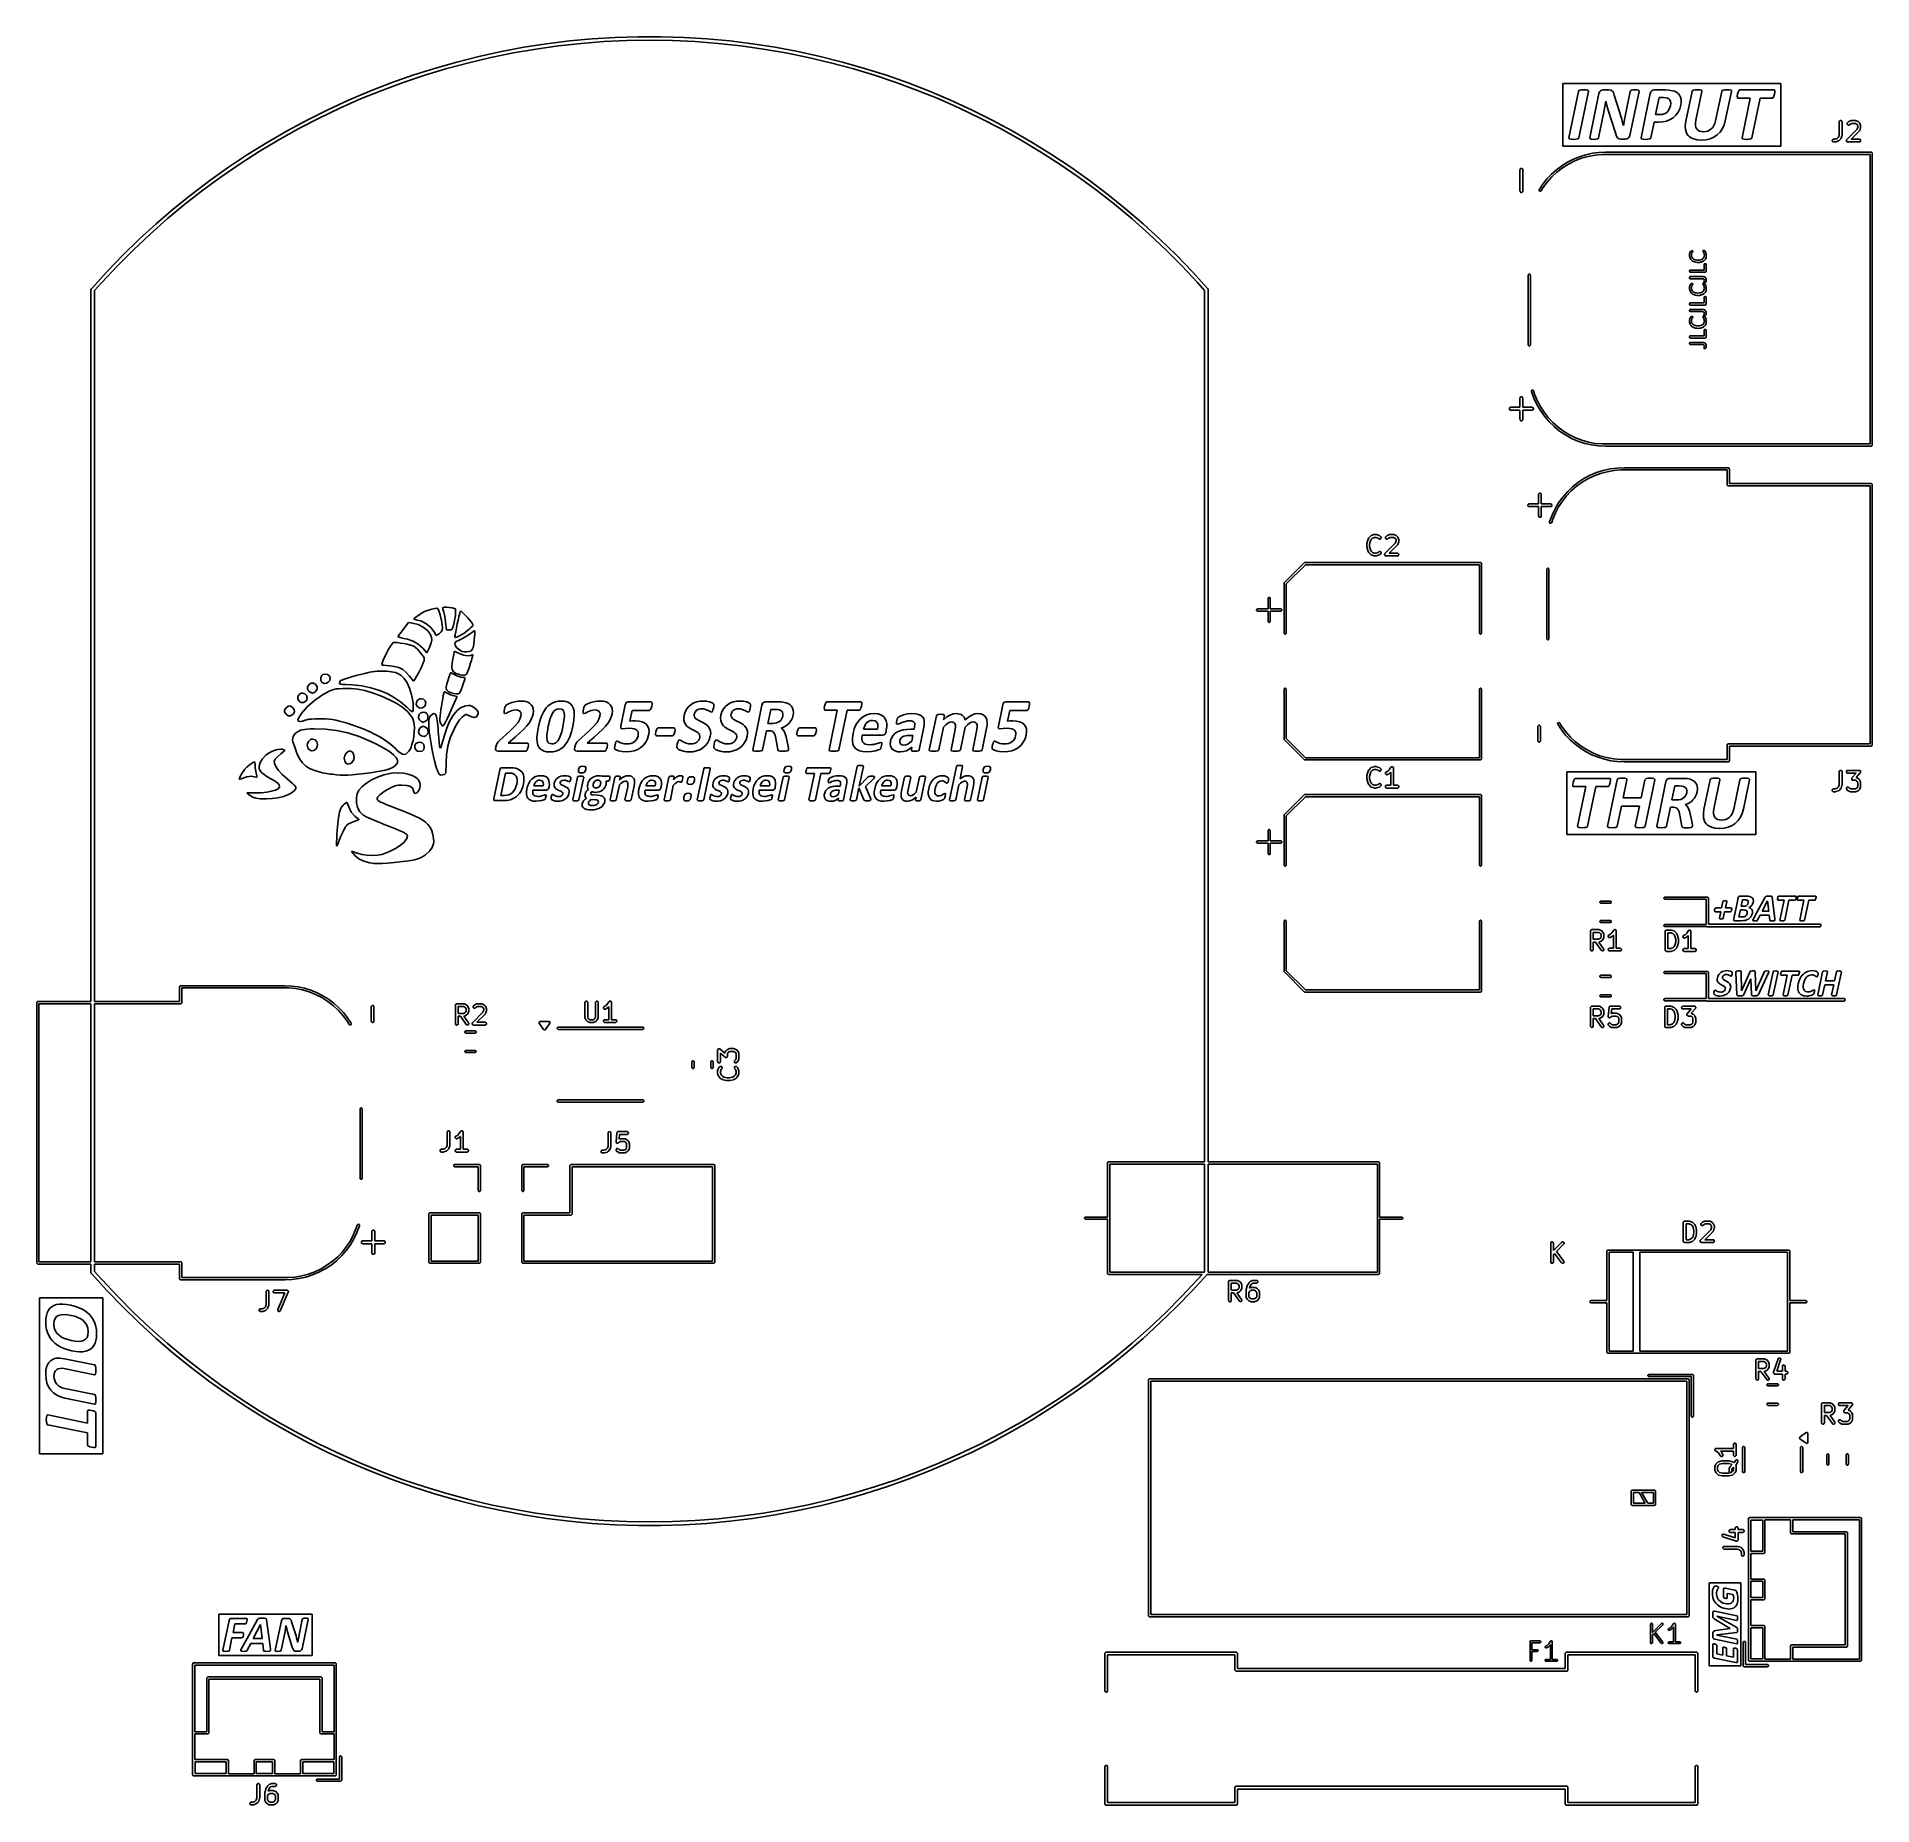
# Model space of a CAD drawing. Extents: x 0.5 to 99.4, y -99.1 to -3.9.
import ezdxf

# ---------------------------------------------------------------- set-up
doc = ezdxf.new("R2010")
doc.units = 0
doc.layers.add('BLACK', color=7, linetype='CONTINUOUS')

msp = doc.modelspace()

# ---------------------------------------------------------------- linework, layer by layer
at = {"layer": 'BLACK', "linetype": 'CONTINUOUS'}
for p, q in [((30.41149, -3.976626), (31.645718, -3.900405)), ((31.645718, -3.900405), (32.88171, -3.862277)), ((32.88171, -3.862277), (34.118289, -3.862277)), ((34.118289, -3.862277), (35.354281, -3.900405)), ((35.354281, -3.900405), (36.58851, -3.976626)), ((23.108617, -5.2273), (24.307755, -4.92531)), ((24.307755, -4.92531), (25.515634, -4.660438)), ((26.158418, -4.733935), (24.952499, -4.978954)), ((25.515634, -4.660438), (26.731106, -4.432935)), ((27.371318, -4.526217), (26.158418, -4.733935)), ((26.731106, -4.432935), (27.953015, -4.243017)), ((28.590046, -4.355995), (27.371318, -4.526217)), ((27.953015, -4.243017), (29.180198, -4.090866)), ((29.813443, -4.223432), (28.590046, -4.355995)), ((29.180198, -4.090866), (30.41149, -3.976626)), ((31.040346, -4.128654), (29.813443, -4.223432)), ((32.269588, -4.071752), (31.040346, -4.128654)), ((33.5, -4.052778), (32.269588, -4.071752)), ((34.730412, -4.071752), (33.5, -4.052778)), ((35.959653, -4.128654), (34.730412, -4.071752)), ((37.186556, -4.223432), (35.959653, -4.128654)), ((36.58851, -3.976626), (37.819801, -4.090866)), ((38.409953, -4.355995), (37.186556, -4.223432)), ((37.819801, -4.090866), (39.046985, -4.243017)), ((39.628681, -4.526217), (38.409953, -4.355995)), ((39.046985, -4.243017), (40.268893, -4.432934)), ((40.841581, -4.733935), (39.628681, -4.526217)), ((40.268893, -4.432934), (41.484365, -4.660438)), ((42.0475, -4.978953), (40.841581, -4.733935)), ((41.484365, -4.660438), (42.692244, -4.92531)), ((42.692244, -4.92531), (43.891382, -5.2273)), ((20.741117, -5.941449), (21.919361, -5.566121)), ((22.566186, -5.579921), (21.38806, -5.935299)), ((21.919361, -5.566121), (23.108617, -5.2273)), ((23.754709, -5.261038), (22.566186, -5.579921)), ((24.952499, -4.978954), (23.754709, -5.261038)), ((43.24529, -5.261038), (42.0475, -4.978953)), ((44.433813, -5.579921), (43.24529, -5.261038)), ((43.891382, -5.2273), (45.080638, -5.56612)), ((45.611939, -5.935299), (44.433813, -5.579921)), ((45.080638, -5.56612), (46.258882, -5.941449)), ((17.283608, -7.282742), (18.422138, -6.800168)), ((19.067472, -6.754153), (17.927216, -7.216851)), ((18.422138, -6.800168), (19.575007, -6.352929)), ((20.221453, -6.326834), (19.067472, -6.754153)), ((19.575007, -6.352929), (20.741117, -5.941449)), ((21.38806, -5.935299), (20.221453, -6.326834)), ((46.778547, -6.326834), (45.611939, -5.935299)), ((46.258882, -5.941449), (47.424992, -6.352928)), ((47.932527, -6.754153), (46.778547, -6.326834)), ((47.424992, -6.352928), (48.577861, -6.800168)), ((49.072783, -7.216851), (47.932527, -6.754153)), ((48.577861, -6.800168), (49.716392, -7.282742)), ((82.694704, -9.760227), (82.694704, -6.385396)), ((82.694704, -6.385396), (94.4503, -6.385396)), ((83.548091, -6.804642), (83.028037, -9.305811)), ((83.568607, -6.768005), (83.548091, -6.804642)), ((83.55725, -9.305811), (84.077304, -6.804642)), ((83.618066, -6.741261), (83.568607, -6.768005)), ((83.70288, -6.724958), (83.618066, -6.741261)), ((83.830375, -6.718729), (83.70288, -6.724958)), ((83.95732, -6.724958), (83.830375, -6.718729)), ((84.034256, -6.741261), (83.95732, -6.724958)), ((84.071809, -6.768005), (84.034256, -6.741261)), ((84.077304, -6.804642), (84.071809, -6.768005)), ((84.675463, -6.836862), (84.643154, -6.922794)), ((84.72815, -6.77863), (84.675463, -6.836862)), ((84.79706, -6.742471), (84.72815, -6.77863)), ((84.873414, -6.730453), (84.79706, -6.742471)), ((85.156247, -6.730453), (84.873414, -6.730453)), ((85.281543, -6.743825), (85.156247, -6.730453)), ((85.365624, -6.787789), (85.281543, -6.743825)), ((85.425158, -6.872786), (85.365624, -6.787789)), ((85.47187, -7.005776), (85.425158, -6.872786)), ((86.330994, -6.806657), (86.073073, -8.0468)), ((86.311027, -9.187658), (86.805985, -6.80684)), ((86.350594, -6.769837), (86.330994, -6.806657)), ((86.396756, -6.741261), (86.350594, -6.769837)), ((86.474426, -6.723859), (86.396756, -6.741261)), ((86.59386, -6.718729), (86.474426, -6.723859)), ((86.707067, -6.723859), (86.59386, -6.718729)), ((86.774661, -6.741261), (86.707067, -6.723859)), ((86.803787, -6.77002), (86.774661, -6.741261)), ((86.805985, -6.80684), (86.803787, -6.77002)), ((87.438043, -6.836297), (87.407006, -6.922794)), ((87.485957, -6.77863), (87.438043, -6.836297)), ((87.549949, -6.742651), (87.485957, -6.77863)), ((87.625359, -6.730453), (87.549949, -6.742651)), ((88.236638, -6.730453), (87.625359, -6.730453)), ((88.410661, -6.737597), (88.236638, -6.730453)), ((88.603735, -6.768372), (88.410661, -6.737597)), ((88.712519, -6.80158), (88.603735, -6.768372)), ((88.820989, -6.85575), (88.712519, -6.80158)), ((88.91727, -6.928415), (88.820989, -6.85575)), ((89.662894, -6.804642), (89.327854, -8.415729)), ((89.682494, -6.768005), (89.662894, -6.804642)), ((89.731038, -6.741261), (89.682494, -6.768005)), ((89.815668, -6.724958), (89.731038, -6.741261)), ((89.945177, -6.718729), (89.815668, -6.724958)), ((89.865493, -8.366086), (90.190092, -6.804642)), ((90.070291, -6.724958), (89.945177, -6.718729)), ((90.147227, -6.741261), (90.070291, -6.724958)), ((90.18478, -6.767822), (90.147227, -6.741261)), ((90.190092, -6.804642), (90.18478, -6.767822)), ((91.260608, -6.804642), (90.929598, -8.396861)), ((91.280209, -6.767822), (91.260608, -6.804642)), ((91.327836, -6.741261), (91.280209, -6.767822)), ((91.412283, -6.724958), (91.327836, -6.741261)), ((91.540877, -6.718729), (91.412283, -6.724958)), ((91.451301, -8.393197), (91.781578, -6.804642)), ((91.664708, -6.724958), (91.540877, -6.718729)), ((91.740546, -6.741261), (91.664708, -6.724958)), ((91.777182, -6.768005), (91.740546, -6.741261)), ((91.781578, -6.804642), (91.777182, -6.768005)), ((92.142447, -6.848606), (92.115519, -6.954302)), ((92.171939, -6.77918), (92.142447, -6.848606)), ((92.20363, -6.74181), (92.171939, -6.77918)), ((92.240266, -6.730453), (92.20363, -6.74181)), ((94.068424, -6.730453), (92.240266, -6.730453)), ((94.099016, -6.74181), (94.068424, -6.730453)), ((94.116418, -6.77918), (94.099016, -6.74181)), ((94.100115, -6.954302), (94.116967, -6.848606)), ((94.116967, -6.848606), (94.116418, -6.77918)), ((94.4503, -6.385396), (94.4503, -9.760227)), ((15.053878, -8.352026), (16.160498, -7.800192)), ((16.801769, -7.714488), (15.6922, -8.246589)), ((16.160498, -7.800192), (17.283608, -7.282742)), ((17.927216, -7.216851), (16.801769, -7.714488)), ((50.198231, -7.714487), (49.072783, -7.216851)), ((49.716392, -7.282742), (50.839501, -7.800192)), ((51.307799, -8.246589), (50.198231, -7.714487)), ((50.839501, -7.800192), (51.946122, -8.352025)), ((84.643154, -6.922794), (84.148196, -9.303613)), ((84.910416, -7.922236), (84.969035, -7.621268)), ((84.969035, -7.621268), (85.017578, -7.32836)), ((85.017578, -7.32836), (85.021791, -7.32836)), ((85.021791, -7.32836), (85.074548, -7.575839)), ((85.074548, -7.575839), (85.139394, -7.813243)), ((85.139394, -7.813243), (85.528656, -9.045875)), ((85.776502, -7.970413), (85.47187, -7.005776)), ((87.407006, -6.922794), (87.171536, -8.055226)), ((87.698815, -8.055226), (87.888775, -7.140781)), ((87.888775, -7.140781), (88.113356, -7.140781)), ((88.113356, -7.140781), (88.270343, -7.152322)), ((88.270343, -7.152322), (88.341703, -7.171808)), ((88.375565, -7.851855), (88.313941, -7.920954)), ((88.341703, -7.171808), (88.406081, -7.207459)), ((88.427697, -7.768913), (88.375565, -7.851855)), ((88.406081, -7.207459), (88.457782, -7.26108)), ((88.467751, -7.677099), (88.427697, -7.768913)), ((88.457782, -7.26108), (88.496207, -7.342831)), ((88.49584, -7.576205), (88.467751, -7.677099)), ((88.510645, -7.440712), (88.49584, -7.576205)), ((88.496207, -7.342831), (88.510645, -7.440712)), ((88.904703, -7.933777), (88.993191, -7.751488)), ((88.991165, -7.01695), (88.91727, -6.928415)), ((89.04272, -7.120947), (88.991165, -7.01695)), ((88.993191, -7.751488), (89.055279, -7.53737)), ((89.071948, -7.244829), (89.04272, -7.120947)), ((89.055279, -7.53737), (89.076534, -7.378862)), ((89.076534, -7.378862), (89.071948, -7.244829)), ((92.115519, -6.954302), (92.099216, -7.056884)), ((92.099216, -7.056884), (92.100132, -7.125211)), ((92.100132, -7.125211), (92.116069, -7.163496)), ((92.116069, -7.163496), (92.147576, -7.175952)), ((92.147576, -7.175952), (92.796957, -7.175952)), ((92.796957, -7.175952), (92.354206, -9.305994)), ((92.883602, -9.305994), (93.326353, -7.175952)), ((93.326353, -7.175952), (93.975734, -7.175952)), ((93.975734, -7.175952), (94.011454, -7.163496)), ((94.011454, -7.163496), (94.04461, -7.125211)), ((94.04461, -7.125211), (94.073736, -7.056884)), ((94.073736, -7.056884), (94.100115, -6.954302)), ((14.599567, -8.81265), (13.524906, -9.412131)), ((13.964798, -8.937718), (15.053878, -8.352026)), ((15.6922, -8.246589), (14.599567, -8.81265)), ((52.400433, -8.812649), (51.307799, -8.246589)), ((51.946122, -8.352025), (53.035201, -8.937718)), ((53.475093, -9.412131), (52.400433, -8.812649)), ((84.623187, -9.303979), (84.910416, -7.922236)), ((85.827609, -8.142787), (85.776502, -7.970413)), ((85.875786, -8.312048), (85.827609, -8.142787)), ((85.919384, -8.478377), (85.875786, -8.312048)), ((85.959501, -8.641409), (85.919384, -8.478377)), ((85.961516, -8.641409), (85.959501, -8.641409)), ((86.014638, -8.343189), (85.961516, -8.641409)), ((86.073073, -8.0468), (86.014638, -8.343189)), ((87.171536, -8.055226), (86.911498, -9.305811)), ((87.438696, -9.306177), (87.613452, -8.465554)), ((87.613452, -8.465554), (87.829973, -8.465554)), ((87.935303, -8.055226), (87.698815, -8.055226)), ((87.829973, -8.465554), (88.078517, -8.449399)), ((88.056646, -8.045825), (87.935303, -8.055226)), ((88.154206, -8.019872), (88.056646, -8.045825)), ((88.078517, -8.449399), (88.288661, -8.404005)), ((88.241074, -7.976951), (88.154206, -8.019872)), ((88.313941, -7.920954), (88.241074, -7.976951)), ((88.288661, -8.404005), (88.480995, -8.327294)), ((88.480995, -8.327294), (88.645867, -8.224303)), ((88.645867, -8.224303), (88.787447, -8.093183)), ((88.787447, -8.093183), (88.904703, -7.933777)), ((89.327854, -8.415729), (89.29583, -8.66198)), ((89.29583, -8.66198), (89.306788, -8.858846)), ((89.306788, -8.858846), (89.337495, -8.981136)), ((89.844049, -8.518905), (89.865493, -8.366086)), ((89.846809, -8.639028), (89.844049, -8.518905)), ((89.872173, -8.747094), (89.846809, -8.639028)), ((89.916235, -8.830087), (89.872173, -8.747094)), ((89.980231, -8.895933), (89.916235, -8.830087)), ((90.063147, -8.94366), (89.980231, -8.895933)), ((90.608052, -8.894723), (90.50718, -8.942561)), ((90.697323, -8.829171), (90.608052, -8.894723)), ((90.774128, -8.746987), (90.697323, -8.829171)), ((90.840755, -8.645256), (90.774128, -8.746987)), ((90.892196, -8.530482), (90.840755, -8.645256)), ((90.929598, -8.396861), (90.892196, -8.530482)), ((91.166112, -9.007668), (91.290467, -8.829171)), ((91.290467, -8.829171), (91.384569, -8.62712)), ((91.384569, -8.62712), (91.451301, -8.393197)), ((97.591666, -8.454819), (97.593107, -8.440187)), ((97.591666, -9.156934), (97.591666, -8.454819)), ((97.593107, -8.440187), (97.604306, -8.413151)), ((97.604306, -8.413151), (97.624998, -8.392459)), ((97.624998, -8.392459), (97.652034, -8.38126)), ((97.652034, -8.38126), (97.681298, -8.38126)), ((97.681298, -8.38126), (97.708334, -8.392459)), ((97.708334, -8.392459), (97.729026, -8.413151)), ((97.729026, -8.413151), (97.740225, -8.440187)), ((97.740225, -8.440187), (97.741666, -8.454819)), ((97.741666, -8.454819), (97.741666, -9.169104)), ((97.994586, -9.401786), (98.553494, -8.842876)), ((98.021679, -8.535426), (98.032878, -8.508389)), ((98.021679, -8.564688), (98.021679, -8.535426)), ((98.032878, -8.591725), (98.021679, -8.564688)), ((98.032878, -8.508389), (98.042205, -8.497024)), ((98.05357, -8.612417), (98.032878, -8.591725)), ((98.042205, -8.497024), (98.089824, -8.449405)), ((98.080607, -8.623616), (98.05357, -8.612417)), ((98.109869, -8.623616), (98.080607, -8.623616)), ((98.089824, -8.449405), (98.095573, -8.444686)), ((98.095573, -8.444686), (98.096873, -8.443188)), ((98.096873, -8.443188), (98.099132, -8.441766)), ((98.099132, -8.441766), (98.101189, -8.440078)), ((98.101189, -8.440078), (98.103016, -8.43932)), ((98.103016, -8.43932), (98.109316, -8.435356)), ((98.109316, -8.435356), (98.204554, -8.387737)), ((98.136906, -8.612417), (98.109869, -8.623616)), ((98.148271, -8.60309), (98.136906, -8.612417)), ((98.187284, -8.564077), (98.148271, -8.60309)), ((98.2558, -8.529819), (98.187284, -8.564077)), ((98.204554, -8.387737), (98.218285, -8.382482)), ((98.218285, -8.382482), (98.220974, -8.38229)), ((98.220974, -8.38229), (98.223463, -8.38126)), ((98.223463, -8.38126), (98.238095, -8.379819)), ((98.238095, -8.379819), (98.47619, -8.379819)), ((98.458485, -8.529819), (98.2558, -8.529819)), ((98.527001, -8.564077), (98.458485, -8.529819)), ((98.47619, -8.379819), (98.490822, -8.38126)), ((98.490822, -8.38126), (98.493311, -8.382291)), ((98.493311, -8.382291), (98.495999, -8.382482)), ((98.495999, -8.382482), (98.509731, -8.387737)), ((98.509731, -8.387737), (98.604969, -8.435356)), ((98.557408, -8.594484), (98.527001, -8.564077)), ((98.553494, -8.842876), (98.591666, -8.728363)), ((98.591666, -8.663), (98.557408, -8.594484)), ((98.591666, -8.728363), (98.591666, -8.663)), ((98.604969, -8.435356), (98.611268, -8.43932)), ((98.611268, -8.43932), (98.613096, -8.440078)), ((98.613096, -8.440078), (98.615152, -8.441766)), ((98.615152, -8.441766), (98.617412, -8.443188)), ((98.617412, -8.443188), (98.618711, -8.444686)), ((98.618711, -8.444686), (98.624461, -8.449405)), ((98.624461, -8.449405), (98.67208, -8.497024)), ((98.67208, -8.497024), (98.676798, -8.502773)), ((98.676798, -8.502773), (98.678297, -8.504073)), ((98.678297, -8.504073), (98.679718, -8.506332)), ((98.679718, -8.506332), (98.681407, -8.508389)), ((98.681407, -8.508389), (98.682164, -8.510216)), ((98.682164, -8.510216), (98.686129, -8.516516)), ((98.686129, -8.516516), (98.733748, -8.611754)), ((98.737817, -8.764251), (98.690198, -8.907107)), ((98.733748, -8.611754), (98.739003, -8.625485)), ((98.739466, -8.756995), (98.737817, -8.764251)), ((98.739003, -8.625485), (98.739194, -8.628174)), ((98.739194, -8.628174), (98.740225, -8.630663)), ((98.740225, -8.755165), (98.739466, -8.756995)), ((98.740225, -8.630663), (98.741666, -8.645295)), ((98.740486, -8.752511), (98.740225, -8.755165)), ((98.741077, -8.749914), (98.740486, -8.752511)), ((98.741666, -8.740533), (98.740936, -8.747939)), ((98.740936, -8.747939), (98.741077, -8.749914)), ((98.741666, -8.645295), (98.741666, -8.740533)), ((11.843388, -10.20842), (12.894296, -9.556712)), ((13.524906, -9.412131), (12.469241, -10.044463)), ((12.894296, -9.556712), (13.964798, -8.937718)), ((53.035201, -8.937718), (54.105704, -9.556712)), ((54.530759, -10.044463), (53.475093, -9.412131)), ((54.105704, -9.556712), (55.156611, -10.208419)), ((94.4503, -9.760227), (82.694704, -9.760227)), ((83.028037, -9.305811), (83.033349, -9.34263)), ((83.033349, -9.34263), (83.070901, -9.369192)), ((83.070901, -9.369192), (83.148754, -9.385495)), ((83.148754, -9.385495), (83.274783, -9.391723)), ((83.274783, -9.391723), (83.404293, -9.385495)), ((83.404293, -9.385495), (83.488007, -9.369192)), ((83.488007, -9.369192), (83.53655, -9.34263)), ((83.53655, -9.34263), (83.55725, -9.305811)), ((84.148196, -9.303613), (84.150394, -9.340615)), ((84.150394, -9.340615), (84.180802, -9.368276)), ((84.180802, -9.368276), (84.249312, -9.385495)), ((84.249312, -9.385495), (84.364351, -9.391723)), ((84.364351, -9.391723), (84.483968, -9.385495)), ((84.483968, -9.385495), (84.560722, -9.368276)), ((84.560722, -9.368276), (84.604502, -9.340799)), ((84.604502, -9.340799), (84.623187, -9.303979)), ((85.528656, -9.045875), (85.583977, -9.21367)), ((85.583977, -9.21367), (85.646259, -9.314603)), ((85.646259, -9.314603), (85.684932, -9.346088)), ((85.684932, -9.346088), (85.72979, -9.365894)), ((85.72979, -9.365894), (85.848126, -9.38)), ((85.848126, -9.38), (86.072707, -9.38)), ((86.072707, -9.38), (86.150193, -9.368825)), ((86.150193, -9.368825), (86.221817, -9.332922)), ((86.221817, -9.332922), (86.277505, -9.271556)), ((86.277505, -9.271556), (86.311027, -9.187658)), ((86.911498, -9.305811), (86.915894, -9.34263)), ((86.915894, -9.34263), (86.952348, -9.369192)), ((86.952348, -9.369192), (87.0302, -9.385495)), ((87.0302, -9.385495), (87.156229, -9.391723)), ((87.156229, -9.391723), (87.285922, -9.385495)), ((87.285922, -9.385495), (87.369453, -9.369375)), ((87.369453, -9.369375), (87.417997, -9.342814)), ((87.417997, -9.342814), (87.438696, -9.306177)), ((89.337495, -8.981136), (89.384232, -9.085697)), ((89.384232, -9.085697), (89.446556, -9.175202)), ((89.446556, -9.175202), (89.524913, -9.2511)), ((89.524913, -9.2511), (89.620502, -9.314178)), ((89.620502, -9.314178), (89.735983, -9.364429)), ((89.735983, -9.364429), (89.92664, -9.410288)), ((89.92664, -9.410288), (90.162065, -9.426894)), ((90.159391, -8.971449), (90.063147, -8.94366)), ((90.276737, -8.981395), (90.159391, -8.971449)), ((90.162065, -9.426894), (90.415528, -9.408865)), ((90.397763, -8.971463), (90.276737, -8.981395)), ((90.50718, -8.942561), (90.397763, -8.971463)), ((90.415528, -9.408865), (90.637606, -9.357285)), ((90.637606, -9.357285), (90.841304, -9.270997)), ((90.841304, -9.270997), (91.016427, -9.154685)), ((91.016427, -9.154685), (91.166112, -9.007668)), ((92.354206, -9.305994), (92.359518, -9.342814)), ((92.359518, -9.342814), (92.397254, -9.369375)), ((92.397254, -9.369375), (92.475106, -9.385495)), ((92.475106, -9.385495), (92.601135, -9.391723)), ((92.601135, -9.391723), (92.729729, -9.385495)), ((92.729729, -9.385495), (92.814359, -9.369375)), ((92.814359, -9.369375), (92.862903, -9.342814)), ((92.862903, -9.342814), (92.883602, -9.305994)), ((97.212155, -9.440187), (97.223354, -9.413151)), ((97.212155, -9.469451), (97.212155, -9.440187)), ((97.223354, -9.496487), (97.212155, -9.469451)), ((97.223354, -9.413151), (97.244046, -9.392459)), ((97.244046, -9.517179), (97.223354, -9.496487)), ((97.244046, -9.392459), (97.271082, -9.38126)), ((97.271082, -9.528378), (97.244046, -9.517179)), ((97.271082, -9.38126), (97.285714, -9.379819)), ((97.285714, -9.529819), (97.271082, -9.528378)), ((97.285714, -9.379819), (97.368782, -9.379819)), ((97.380952, -9.529819), (97.285714, -9.529819)), ((97.368782, -9.379819), (97.483295, -9.341647)), ((97.388357, -9.529089), (97.380952, -9.529819)), ((97.390332, -9.52923), (97.388357, -9.529089)), ((97.392929, -9.528639), (97.390332, -9.52923)), ((97.395584, -9.528378), (97.392929, -9.528639)), ((97.397415, -9.527619), (97.395584, -9.528378)), ((97.404669, -9.52597), (97.397415, -9.527619)), ((97.547526, -9.478351), (97.404669, -9.52597)), ((97.483295, -9.341647), (97.553494, -9.271447)), ((97.560951, -9.472357), (97.547526, -9.478351)), ((97.553494, -9.271447), (97.591666, -9.156934)), ((97.562986, -9.470591), (97.560951, -9.472357)), ((97.565477, -9.46956), (97.562986, -9.470591)), ((97.576842, -9.460233), (97.565477, -9.46956)), ((97.672081, -9.364993), (97.576842, -9.460233)), ((97.681408, -9.353628), (97.672081, -9.364993)), ((97.682438, -9.351139), (97.681408, -9.353628)), ((97.684204, -9.349104), (97.682438, -9.351139)), ((97.690198, -9.335678), (97.684204, -9.349104)), ((97.737817, -9.192822), (97.690198, -9.335678)), ((97.739466, -9.185566), (97.737817, -9.192822)), ((97.740225, -9.183736), (97.739466, -9.185566)), ((97.740486, -9.181082), (97.740225, -9.183736)), ((97.741077, -9.178485), (97.740486, -9.181082)), ((97.741666, -9.169104), (97.740936, -9.17651)), ((97.740936, -9.17651), (97.741077, -9.178485)), ((97.97406, -9.440187), (97.985259, -9.413151)), ((97.97406, -9.469451), (97.97406, -9.440187)), ((97.985259, -9.496487), (97.97406, -9.469451)), ((97.985259, -9.413151), (97.994586, -9.401786)), ((98.005951, -9.517179), (97.985259, -9.496487)), ((98.032987, -9.528378), (98.005951, -9.517179)), ((98.047619, -9.529819), (98.032987, -9.528378)), ((98.666666, -9.529819), (98.047619, -9.529819)), ((98.67208, -8.936423), (98.228685, -9.379819)), ((98.228685, -9.379819), (98.666666, -9.379819)), ((98.666666, -9.379819), (98.681298, -9.38126)), ((98.681298, -9.528378), (98.666666, -9.529819)), ((98.681408, -8.925058), (98.67208, -8.936423)), ((98.681298, -9.38126), (98.708334, -9.392459)), ((98.708334, -9.517179), (98.681298, -9.528378)), ((98.682439, -8.922567), (98.681408, -8.925058)), ((98.684204, -8.920533), (98.682439, -8.922567)), ((98.690198, -8.907107), (98.684204, -8.920533)), ((98.708334, -9.392459), (98.729026, -9.413151)), ((98.729026, -9.496487), (98.708334, -9.517179)), ((98.729026, -9.413151), (98.740225, -9.440187)), ((98.740225, -9.469451), (98.729026, -9.496487)), ((98.740225, -9.440187), (98.740225, -9.469451)), ((11.433574, -10.709045), (10.418892, -11.405244)), ((10.813075, -10.892221), (11.843388, -10.20842)), ((12.469241, -10.044463), (11.433574, -10.709045)), ((55.566425, -10.709045), (54.530759, -10.044463)), ((55.156611, -10.208419), (56.186925, -10.892221)), ((56.581107, -11.405244), (55.566425, -10.709045)), ((82.356925, -11.024624), (82.643087, -10.809962)), ((82.643087, -10.809962), (82.946593, -10.620617)), ((83.00349, -10.721181), (82.68237, -10.923259)), ((82.946593, -10.620617), (83.265212, -10.457981)), ((83.342093, -10.550006), (83.00349, -10.721181)), ((83.265212, -10.457981), (83.596597, -10.323251)), ((83.695215, -10.411231), (83.342093, -10.550006)), ((83.596597, -10.323251), (83.93831, -10.217418)), ((84.059762, -10.306072), (83.695215, -10.411231)), ((83.93831, -10.217418), (84.287836, -10.141263)), ((84.432544, -10.235451), (84.059762, -10.306072)), ((84.287836, -10.141263), (84.642603, -10.095344)), ((84.810294, -10.199985), (84.432544, -10.235451)), ((84.642603, -10.095344), (85, -10.08)), ((85, -10.2), (84.810294, -10.199985)), ((85, -10.08), (99.31, -10.08)), ((99.25, -10.2), (85, -10.2)), ((99.25, -25.8), (99.25, -10.2)), ((99.31, -10.08), (99.332961, -10.084567)), ((99.332961, -10.084567), (99.365433, -10.117039)), ((99.365433, -10.117039), (99.37, -10.14)), ((99.37, -10.14), (99.37, -25.86)), ((8.81813, -12.353473), (9.804336, -11.607465)), ((10.418892, -11.405244), (9.426159, -12.132399)), ((9.804336, -11.607465), (10.813075, -10.892221)), ((56.186925, -10.892221), (57.195664, -11.607465)), ((57.573841, -12.132398), (56.581107, -11.405244)), ((57.195664, -11.607465), (58.18187, -12.353472)), ((80.3897, -11.028571), (80.391141, -11.013939)), ((80.3897, -12.171428), (80.3897, -11.028571)), ((80.391141, -11.013939), (80.40234, -10.986903)), ((80.40234, -10.986903), (80.423032, -10.966211)), ((80.423032, -10.966211), (80.450068, -10.955012)), ((80.450068, -10.955012), (80.479332, -10.955012)), ((80.479332, -10.955012), (80.506368, -10.966211)), ((80.506368, -10.966211), (80.52706, -10.986903)), ((80.52706, -10.986903), (80.538259, -11.013939)), ((80.538259, -11.013939), (80.5397, -11.028571)), ((80.5397, -11.028571), (80.5397, -12.171428)), ((81.425612, -12.102292), (81.622837, -11.803845)), ((81.622837, -11.803845), (81.844916, -11.5234)), ((81.851121, -11.69595), (81.626165, -12.001479)), ((81.844916, -11.5234), (82.090213, -11.263021)), ((82.103652, -11.412787), (81.851121, -11.69595)), ((82.090213, -11.263021), (82.356925, -11.024624)), ((82.381546, -11.154469), (82.103652, -11.412787)), ((82.68237, -10.923259), (82.381546, -11.154469)), ((7.855395, -13.129534), (8.81813, -12.353473)), ((9.426159, -12.132399), (8.456318, -12.889817)), ((58.543681, -12.889817), (57.573841, -12.132398)), ((58.18187, -12.353472), (59.144605, -13.129533)), ((80.391141, -12.18606), (80.3897, -12.171428)), ((80.40234, -12.213096), (80.391141, -12.18606)), ((80.423032, -12.233788), (80.40234, -12.213096)), ((80.450068, -12.244987), (80.423032, -12.233788)), ((80.479332, -12.244987), (80.450068, -12.244987)), ((80.506368, -12.233788), (80.479332, -12.244987)), ((80.52706, -12.213096), (80.506368, -12.233788)), ((80.538259, -12.18606), (80.52706, -12.213096)), ((80.5397, -12.171428), (80.538259, -12.18606)), ((81.41727, -12.138423), (81.425612, -12.102292)), ((81.431759, -12.172558), (81.41727, -12.138423)), ((81.463545, -12.191656), (81.431759, -12.172558)), ((81.500486, -12.188424), (81.463545, -12.191656)), ((81.528472, -12.164096), (81.500486, -12.188424)), ((81.626165, -12.001479), (81.528472, -12.164096)), ((7.510293, -13.67678), (6.588982, -14.492537)), ((6.917046, -13.934911), (7.855395, -13.129534)), ((8.456318, -12.889817), (7.510293, -13.67678)), ((59.489707, -13.676779), (58.543681, -12.889817)), ((59.144605, -13.129533), (60.082953, -13.93491)), ((60.411017, -14.492537), (59.489707, -13.676779)), ((5.117055, -15.630521), (6.003977, -14.768838)), ((6.588982, -14.492537), (5.693263, -15.336314)), ((6.003977, -14.768838), (6.917046, -13.934911)), ((60.082953, -13.93491), (60.996022, -14.768837)), ((61.306737, -15.336314), (60.411017, -14.492537)), ((60.996022, -14.768837), (61.882944, -15.630521)), ((4.257124, -16.519142), (5.117055, -15.630521)), ((5.693263, -15.336314), (4.823986, -16.207308)), ((62.176014, -16.207308), (61.306737, -15.336314)), ((61.882944, -15.630521), (62.742876, -16.519142)), ((89.520094, -15.635545), (89.52736, -15.561112)), ((89.523722, -15.692715), (89.520094, -15.635545)), ((89.534293, -15.745205), (89.523722, -15.692715)), ((89.52736, -15.561112), (89.545617, -15.494189)), ((89.55154, -15.793692), (89.534293, -15.745205)), ((89.545617, -15.494189), (89.571079, -15.43954)), ((89.575664, -15.839048), (89.55154, -15.793692)), ((89.571079, -15.43954), (89.594832, -15.406384)), ((89.594832, -15.406384), (89.608937, -15.394416)), ((89.608937, -15.394416), (89.620172, -15.389959)), ((89.620172, -15.389959), (89.63556, -15.387272)), ((89.626282, -15.584414), (89.622676, -15.636217)), ((89.622676, -15.636217), (89.628715, -15.69291)), ((89.636109, -15.543648), (89.626282, -15.584414)), ((89.628715, -15.69291), (89.646306, -15.743134)), ((89.63556, -15.387272), (89.656748, -15.386234)), ((89.650694, -15.506831), (89.636109, -15.543648)), ((89.646306, -15.743134), (89.675173, -15.787489)), ((89.665662, -15.478069), (89.650694, -15.506831)), ((89.656748, -15.386234), (89.679951, -15.387577)), ((89.695277, -15.434044), (89.665662, -15.478069)), ((89.675173, -15.787489), (89.715732, -15.825505)), ((89.679951, -15.387577), (89.69601, -15.391668)), ((89.706, -15.417383), (89.695277, -15.434044)), ((89.69601, -15.391668), (89.705596, -15.398202)), ((89.705596, -15.398202), (89.708649, -15.407361)), ((89.708649, -15.407361), (89.706, -15.417383)), ((90.235298, -15.827153), (90.273495, -15.789392)), ((90.237191, -15.400583), (90.239267, -15.39234)), ((90.23986, -15.411233), (90.237191, -15.400583)), ((90.239267, -15.39234), (90.247144, -15.386906)), ((90.250502, -15.428549), (90.23986, -15.411233)), ((90.247144, -15.386906), (90.263325, -15.383853)), ((90.280177, -15.473978), (90.250502, -15.428549)), ((90.263325, -15.383853), (90.289337, -15.382815)), ((90.273495, -15.789392), (90.300938, -15.744172)), ((90.295322, -15.503429), (90.280177, -15.473978)), ((90.289337, -15.382815), (90.308571, -15.383486)), ((90.309914, -15.540962), (90.295322, -15.503429)), ((90.300938, -15.744172), (90.317412, -15.692692)), ((90.308571, -15.383486), (90.323042, -15.385868)), ((90.319645, -15.582146), (90.309914, -15.540962)), ((90.317412, -15.692692), (90.323164, -15.632797)), ((90.323164, -15.632797), (90.319645, -15.582146)), ((90.323042, -15.385868), (90.334033, -15.390325)), ((90.334033, -15.390325), (90.345757, -15.399912)), ((90.345757, -15.399912), (90.366884, -15.428549)), ((90.366884, -15.428549), (90.394544, -15.482893)), ((90.398025, -15.804622), (90.37573, -15.848732)), ((90.394544, -15.482893), (90.417381, -15.557326)), ((90.413698, -15.757578), (90.398025, -15.804622)), ((90.42338, -15.70601), (90.413698, -15.757578)), ((90.417381, -15.557326), (90.424299, -15.600442)), ((90.426723, -15.649222), (90.42338, -15.70601)), ((90.424299, -15.600442), (90.426723, -15.649222)), ((3.425, -17.433856), (4.257124, -16.519142)), ((4.823986, -16.207308), (3.981978, -17.104692)), ((63.018021, -17.104691), (62.176014, -16.207308)), ((62.742876, -16.519142), (63.574999, -17.433855)), ((80.83, -16.71), (80.834567, -16.687039)), ((80.83, -20.45), (80.83, -16.71)), ((80.834567, -16.687039), (80.867039, -16.654567)), ((80.867039, -16.654567), (80.912961, -16.654567)), ((80.912961, -16.654567), (80.945433, -16.687039)), ((80.945433, -16.687039), (80.95, -16.71)), ((80.95, -16.71), (80.95, -20.45)), ((89.527909, -16.487769), (89.529619, -16.459437)), ((89.529619, -16.515735), (89.527909, -16.487769)), ((89.527909, -16.837586), (89.529314, -16.80962)), ((89.529314, -16.80962), (89.533405, -16.791485)), ((89.529619, -16.459437), (89.53371, -16.441302)), ((89.53371, -16.534175), (89.529619, -16.515735)), ((89.533405, -16.791485), (89.540183, -16.78196)), ((89.53371, -16.441302), (89.540183, -16.431715)), ((89.540183, -16.543762), (89.53371, -16.534175)), ((89.540183, -16.431715), (89.549769, -16.428968)), ((89.549769, -16.54651), (89.540183, -16.543762)), ((89.540183, -16.78196), (89.549036, -16.778846)), ((89.549036, -16.778846), (90.192128, -16.778846)), ((89.549769, -16.428968), (90.313394, -16.428968)), ((90.36725, -16.54651), (89.549769, -16.54651)), ((89.605973, -15.879779), (89.575664, -15.839048)), ((89.642826, -15.916302), (89.605973, -15.879779)), ((89.684642, -15.94728), (89.642826, -15.916302)), ((89.733034, -15.973863), (89.684642, -15.94728)), ((89.715732, -15.825505), (89.76529, -15.855192)), ((89.788822, -15.995925), (89.733034, -15.973863)), ((89.76529, -15.855192), (89.827534, -15.878444)), ((89.846925, -16.011263), (89.788822, -15.995925)), ((89.827534, -15.878444), (89.896193, -15.892243)), ((89.912017, -16.020893), (89.846925, -16.011263)), ((89.896193, -15.892243), (89.978415, -15.89719)), ((89.98501, -16.024257), (89.912017, -16.020893)), ((89.978415, -15.89719), (90.059861, -15.892403)), ((90.056297, -16.021108), (89.98501, -16.024257)), ((90.119231, -16.012137), (90.056297, -16.021108)), ((90.059861, -15.892403), (90.12722, -15.879116)), ((90.174787, -15.99794), (90.119231, -16.012137)), ((90.12722, -15.879116), (90.187883, -15.856408)), ((90.228083, -15.977296), (90.174787, -15.99794)), ((90.187883, -15.856408), (90.235298, -15.827153)), ((90.192128, -16.778846), (90.24342, -16.781342)), ((90.273935, -15.952214), (90.228083, -15.977296)), ((90.24342, -16.781342), (90.288299, -16.788432)), ((90.313211, -15.922835), (90.273935, -15.952214)), ((90.288299, -16.788432), (90.329405, -16.801696)), ((90.347557, -15.887979), (90.313211, -15.922835)), ((90.313394, -16.112002), (90.316509, -16.101438)), ((90.313394, -16.428968), (90.313394, -16.112002)), ((90.316509, -16.101438), (90.325362, -16.093928)), ((90.325362, -16.093928), (90.340689, -16.089531)), ((90.329405, -16.801696), (90.36267, -16.821222)), ((90.340689, -16.089531), (90.363831, -16.088127)), ((90.37573, -15.848732), (90.347557, -15.887979)), ((90.363831, -16.088127), (90.386728, -16.089531)), ((90.390904, -16.542604), (90.36725, -16.54651)), ((90.386728, -16.089531), (90.40236, -16.093928)), ((90.404436, -16.532527), (90.390904, -16.542604)), ((90.40236, -16.093928), (90.411946, -16.101438)), ((90.412434, -16.517858), (90.404436, -16.532527)), ((90.411946, -16.101438), (90.415, -16.112002)), ((90.415, -16.50279), (90.412434, -16.517858)), ((90.415, -16.112002), (90.415, -16.50279)), ((3.4, -17.499999), (3.401921, -17.48049)), ((3.4, -55.83), (3.4, -17.499999)), ((3.401921, -17.48049), (3.401983, -17.480338)), ((3.401976, -17.480217), (3.402326, -17.479512)), ((3.401983, -17.480338), (3.401976, -17.480217)), ((3.402326, -17.479512), (3.416853, -17.444442)), ((3.416853, -17.444442), (3.422592, -17.438702)), ((3.422592, -17.438702), (3.425, -17.433855)), ((3.425, -17.433855), (3.425, -17.433856)), ((3.981978, -17.104692), (3.6, -17.537796)), ((3.6, -17.537796), (3.6, -55.83)), ((63.4, -17.537797), (63.018021, -17.104691)), ((63.4, -64.47), (63.4, -17.537797)), ((63.574999, -17.433855), (63.575, -17.433854)), ((63.575, -17.433854), (63.577407, -17.438701)), ((63.577407, -17.438701), (63.583147, -17.444441)), ((63.583147, -17.444441), (63.597673, -17.479511)), ((63.597673, -17.479511), (63.598024, -17.480216)), ((63.598024, -17.480216), (63.598016, -17.480337)), ((63.598016, -17.480337), (63.598079, -17.480489)), ((63.598079, -17.480489), (63.6, -17.499998)), ((63.6, -17.499998), (63.6, -64.47)), ((89.520094, -17.408748), (89.52736, -17.334315)), ((89.523722, -17.465918), (89.520094, -17.408748)), ((89.534293, -17.518408), (89.523722, -17.465918)), ((89.52736, -17.334315), (89.545617, -17.267392)), ((89.529314, -16.865979), (89.527909, -16.837586)), ((89.533405, -16.884053), (89.529314, -16.865979)), ((89.540183, -16.89364), (89.533405, -16.884053)), ((89.55154, -17.566895), (89.534293, -17.518408)), ((89.549036, -16.896326), (89.540183, -16.89364)), ((89.545617, -17.267392), (89.571079, -17.212743)), ((90.180648, -16.896326), (89.549036, -16.896326)), ((89.575664, -17.612251), (89.55154, -17.566895)), ((89.571079, -17.212743), (89.594832, -17.179587)), ((89.605973, -17.652982), (89.575664, -17.612251)), ((89.594832, -17.179587), (89.608937, -17.167619)), ((89.642826, -17.689505), (89.605973, -17.652982)), ((89.608937, -17.167619), (89.620172, -17.163162)), ((89.620172, -17.163162), (89.63556, -17.160475)), ((89.626282, -17.357617), (89.622676, -17.40942)), ((89.622676, -17.40942), (89.628715, -17.466113)), ((89.636109, -17.316852), (89.626282, -17.357617)), ((89.628715, -17.466113), (89.646306, -17.516337)), ((89.63556, -17.160475), (89.656748, -17.159437)), ((89.650694, -17.280034), (89.636109, -17.316852)), ((89.684642, -17.720483), (89.642826, -17.689505)), ((89.646306, -17.516337), (89.675173, -17.560692)), ((89.665662, -17.251272), (89.650694, -17.280034)), ((89.656748, -17.159437), (89.679951, -17.16078)), ((89.695277, -17.207248), (89.665662, -17.251272)), ((89.675173, -17.560692), (89.715732, -17.598708)), ((89.679951, -17.16078), (89.69601, -17.164871)), ((89.733034, -17.747067), (89.684642, -17.720483)), ((89.706, -17.190586), (89.695277, -17.207248)), ((89.69601, -17.164871), (89.705596, -17.171405)), ((89.705596, -17.171405), (89.708649, -17.180564)), ((89.708649, -17.180564), (89.706, -17.190586)), ((89.715732, -17.598708), (89.76529, -17.628395)), ((89.788822, -17.769128), (89.733034, -17.747067)), ((89.76529, -17.628395), (89.827534, -17.651647)), ((89.846925, -17.784466), (89.788822, -17.769128)), ((89.827534, -17.651647), (89.896193, -17.665446)), ((89.912017, -17.794097), (89.846925, -17.784466)), ((89.896193, -17.665446), (89.978415, -17.670393)), ((89.98501, -17.79746), (89.912017, -17.794097)), ((89.978415, -17.670393), (90.059861, -17.665606)), ((90.056297, -17.794311), (89.98501, -17.79746)), ((90.119231, -17.78534), (90.056297, -17.794311)), ((90.059861, -17.665606), (90.12722, -17.652319)), ((90.174787, -17.771143), (90.119231, -17.78534)), ((90.12722, -17.652319), (90.187883, -17.629611)), ((90.228083, -17.750499), (90.174787, -17.771143)), ((90.252578, -16.901822), (90.180648, -16.896326)), ((90.187883, -17.629611), (90.235298, -17.600356)), ((90.273935, -17.725417), (90.228083, -17.750499)), ((90.235298, -17.600356), (90.273495, -17.562595)), ((90.237191, -17.173786), (90.239267, -17.165543)), ((90.23986, -17.184436), (90.237191, -17.173786)), ((90.239267, -17.165543), (90.247144, -17.160109)), ((90.250502, -17.201752), (90.23986, -17.184436)), ((90.247144, -17.160109), (90.263325, -17.157056)), ((90.280177, -17.247181), (90.250502, -17.201752)), ((90.278293, -16.90905), (90.252578, -16.901822)), ((90.263325, -17.157056), (90.289337, -17.156018)), ((90.273495, -17.562595), (90.300938, -17.517375)), ((90.313211, -17.696039), (90.273935, -17.725417)), ((90.29587, -16.918186), (90.278293, -16.90905)), ((90.295322, -17.276632), (90.280177, -17.247181)), ((90.289337, -17.156018), (90.308571, -17.156689)), ((90.291901, -17.08421), (90.296786, -17.070227)), ((90.294282, -17.093491), (90.291901, -17.08421)), ((90.302465, -17.099964), (90.294282, -17.093491)), ((90.309914, -17.314165), (90.295322, -17.276632)), ((90.309215, -16.93065), (90.29587, -16.918186)), ((90.296786, -17.070227), (90.307533, -17.049711)), ((90.300938, -17.517375), (90.317412, -17.465895)), ((90.318157, -17.103689), (90.302465, -17.099964)), ((90.307533, -17.049711), (90.318279, -17.02205)), ((90.308571, -17.156689), (90.323042, -17.159071)), ((90.317363, -16.945541), (90.309215, -16.93065)), ((90.319645, -17.355349), (90.309914, -17.314165)), ((90.347557, -17.661182), (90.313211, -17.696039)), ((90.323164, -16.98517), (90.317363, -16.945541)), ((90.317412, -17.465895), (90.323164, -17.406)), ((90.34307, -17.104727), (90.318157, -17.103689)), ((90.318279, -17.02205), (90.323164, -16.98517)), ((90.323164, -17.406), (90.319645, -17.355349)), ((90.323042, -17.159071), (90.334033, -17.163528)), ((90.334033, -17.163528), (90.345757, -17.173115)), ((90.363892, -17.104055), (90.34307, -17.104727)), ((90.345757, -17.173115), (90.366884, -17.201752)), ((90.37573, -17.621935), (90.347557, -17.661182)), ((90.36267, -16.821222), (90.389622, -16.847821)), ((90.37818, -17.101613), (90.363892, -17.104055)), ((90.366884, -17.201752), (90.394544, -17.256096)), ((90.398025, -17.577825), (90.37573, -17.621935)), ((90.388072, -17.097521), (90.37818, -17.101613)), ((90.396254, -17.091415), (90.388072, -17.097521)), ((90.389622, -16.847821), (90.410054, -16.882344)), ((90.394544, -17.256096), (90.417381, -17.330529)), ((90.40584, -17.076028), (90.396254, -17.091415)), ((90.413698, -17.530781), (90.398025, -17.577825)), ((90.416099, -17.048734), (90.40584, -17.076028)), ((90.410054, -16.882344), (90.422224, -16.922952)), ((90.42338, -17.479213), (90.413698, -17.530781)), ((90.423792, -17.014235), (90.416099, -17.048734)), ((90.417381, -17.330529), (90.424299, -17.373645)), ((90.422224, -16.922952), (90.426723, -16.976255)), ((90.426723, -17.422426), (90.42338, -17.479213)), ((90.426723, -16.976255), (90.423792, -17.014235)), ((90.424299, -17.373645), (90.426723, -17.422426)), ((89.527909, -18.260972), (89.529619, -18.23264)), ((89.529619, -18.288938), (89.527909, -18.260972)), ((89.527909, -18.610789), (89.529314, -18.582823)), ((89.529314, -18.639182), (89.527909, -18.610789)), ((89.529314, -18.582823), (89.533405, -18.564688)), ((89.533405, -18.657256), (89.529314, -18.639182)), ((89.529619, -18.23264), (89.53371, -18.214505)), ((89.53371, -18.307378), (89.529619, -18.288938)), ((89.533405, -18.564688), (89.540183, -18.555163)), ((89.540183, -18.666843), (89.533405, -18.657256)), ((89.53371, -18.214505), (89.540183, -18.204919)), ((89.540183, -18.316965), (89.53371, -18.307378)), ((89.540183, -18.204919), (89.549769, -18.202171)), ((89.549769, -18.319713), (89.540183, -18.316965)), ((89.540183, -18.555163), (89.549036, -18.552049)), ((89.549036, -18.669529), (89.540183, -18.666843)), ((89.549036, -18.552049), (90.192128, -18.552049)), ((90.180648, -18.669529), (89.549036, -18.669529)), ((89.549769, -18.202171), (90.313394, -18.202171)), ((90.36725, -18.319713), (89.549769, -18.319713)), ((90.252578, -18.675025), (90.180648, -18.669529)), ((90.192128, -18.552049), (90.24342, -18.554545)), ((90.24342, -18.554545), (90.288299, -18.561635)), ((90.278293, -18.682253), (90.252578, -18.675025)), ((90.29587, -18.691389), (90.278293, -18.682253)), ((90.288299, -18.561635), (90.329405, -18.574899)), ((90.309215, -18.703853), (90.29587, -18.691389)), ((90.317363, -18.718744), (90.309215, -18.703853)), ((90.313394, -17.885205), (90.316509, -17.874641)), ((90.313394, -18.202171), (90.313394, -17.885205)), ((90.316509, -17.874641), (90.325362, -17.867131)), ((90.323164, -18.758373), (90.317363, -18.718744)), ((90.318279, -18.795253), (90.323164, -18.758373)), ((90.325362, -17.867131), (90.340689, -17.862734)), ((90.329405, -18.574899), (90.36267, -18.594425)), ((90.340689, -17.862734), (90.363831, -17.86133)), ((90.36267, -18.594425), (90.389622, -18.621024)), ((90.363831, -17.86133), (90.386728, -17.862734)), ((90.390904, -18.315807), (90.36725, -18.319713)), ((90.386728, -17.862734), (90.40236, -17.867131)), ((90.389622, -18.621024), (90.410054, -18.655547)), ((90.404436, -18.30573), (90.390904, -18.315807)), ((90.40236, -17.867131), (90.411946, -17.874641)), ((90.412434, -18.291061), (90.404436, -18.30573)), ((90.410054, -18.655547), (90.422224, -18.696155)), ((90.411946, -17.874641), (90.415, -17.885205)), ((90.415, -18.275993), (90.412434, -18.291061)), ((90.415, -17.885205), (90.415, -18.275993)), ((90.423792, -18.787438), (90.416099, -18.821937)), ((90.422224, -18.696155), (90.426723, -18.749458)), ((90.426723, -18.749458), (90.423792, -18.787438)), ((89.520094, -19.181951), (89.52736, -19.107518)), ((89.523722, -19.239121), (89.520094, -19.181951)), ((89.534293, -19.291611), (89.523722, -19.239121)), ((89.52736, -19.107518), (89.545617, -19.040595)), ((89.55154, -19.340098), (89.534293, -19.291611)), ((89.545617, -19.040595), (89.571079, -18.985946)), ((89.575664, -19.385454), (89.55154, -19.340098)), ((89.571079, -18.985946), (89.594832, -18.95279)), ((89.605973, -19.426185), (89.575664, -19.385454)), ((89.594832, -18.95279), (89.608937, -18.940822)), ((89.642826, -19.462708), (89.605973, -19.426185)), ((89.608937, -18.940822), (89.620172, -18.936365)), ((89.620172, -18.936365), (89.63556, -18.933678)), ((89.626282, -19.13082), (89.622676, -19.182623)), ((89.622676, -19.182623), (89.628715, -19.239316)), ((89.636109, -19.090055), (89.626282, -19.13082)), ((89.628715, -19.239316), (89.646306, -19.28954)), ((89.63556, -18.933678), (89.656748, -18.93264)), ((89.650694, -19.053237), (89.636109, -19.090055)), ((89.684642, -19.493686), (89.642826, -19.462708)), ((89.646306, -19.28954), (89.675173, -19.333895)), ((89.665662, -19.024475), (89.650694, -19.053237)), ((89.656748, -18.93264), (89.679951, -18.933983)), ((89.695277, -18.980451), (89.665662, -19.024475)), ((89.675173, -19.333895), (89.715732, -19.371911)), ((89.679951, -18.933983), (89.69601, -18.938074)), ((89.733034, -19.52027), (89.684642, -19.493686)), ((89.706, -18.963789), (89.695277, -18.980451)), ((89.69601, -18.938074), (89.705596, -18.944608)), ((89.705596, -18.944608), (89.708649, -18.953767)), ((89.708649, -18.953767), (89.706, -18.963789)), ((89.715732, -19.371911), (89.76529, -19.401598)), ((89.788822, -19.542331), (89.733034, -19.52027)), ((89.76529, -19.401598), (89.827534, -19.42485)), ((89.846925, -19.557669), (89.788822, -19.542331)), ((89.827534, -19.42485), (89.896193, -19.438649)), ((89.912017, -19.5673), (89.846925, -19.557669)), ((89.896193, -19.438649), (89.978415, -19.443596)), ((89.98501, -19.570663), (89.912017, -19.5673)), ((89.978415, -19.443596), (90.059861, -19.438809)), ((90.056297, -19.567514), (89.98501, -19.570663)), ((90.119231, -19.558543), (90.056297, -19.567514)), ((90.059861, -19.438809), (90.12722, -19.425522)), ((90.174787, -19.544346), (90.119231, -19.558543)), ((90.12722, -19.425522), (90.187883, -19.402814)), ((90.228083, -19.523702), (90.174787, -19.544346)), ((90.187883, -19.402814), (90.235298, -19.373559)), ((90.273935, -19.49862), (90.228083, -19.523702)), ((90.235298, -19.373559), (90.273495, -19.335798)), ((90.237191, -18.946989), (90.239267, -18.938746)), ((90.23986, -18.957639), (90.237191, -18.946989)), ((90.239267, -18.938746), (90.247144, -18.933312)), ((90.250502, -18.974955), (90.23986, -18.957639)), ((90.247144, -18.933312), (90.263325, -18.930259)), ((90.280177, -19.020384), (90.250502, -18.974955)), ((90.263325, -18.930259), (90.289337, -18.929221)), ((90.273495, -19.335798), (90.300938, -19.290578)), ((90.313211, -19.469242), (90.273935, -19.49862)), ((90.295322, -19.049835), (90.280177, -19.020384)), ((90.289337, -18.929221), (90.308571, -18.929892)), ((90.291901, -18.857413), (90.296786, -18.84343)), ((90.294282, -18.866695), (90.291901, -18.857413)), ((90.302465, -18.873167), (90.294282, -18.866695)), ((90.309914, -19.087368), (90.295322, -19.049835)), ((90.296786, -18.84343), (90.307533, -18.822914)), ((90.300938, -19.290578), (90.317412, -19.239098)), ((90.318157, -18.876892), (90.302465, -18.873167)), ((90.307533, -18.822914), (90.318279, -18.795253)), ((90.308571, -18.929892), (90.323042, -18.932274)), ((90.319645, -19.128552), (90.309914, -19.087368)), ((90.347557, -19.434385), (90.313211, -19.469242)), ((90.313394, -19.658408), (90.316509, -19.647844)), ((90.313394, -19.975374), (90.313394, -19.658408)), ((90.316509, -19.647844), (90.325362, -19.640334)), ((90.317412, -19.239098), (90.323164, -19.179203)), ((90.34307, -18.87793), (90.318157, -18.876892)), ((90.323164, -19.179203), (90.319645, -19.128552)), ((90.323042, -18.932274), (90.334033, -18.936731)), ((90.325362, -19.640334), (90.340689, -19.635937)), ((90.334033, -18.936731), (90.345757, -18.946318)), ((90.340689, -19.635937), (90.363831, -19.634533)), ((90.363892, -18.877258), (90.34307, -18.87793)), ((90.345757, -18.946318), (90.366884, -18.974955)), ((90.37573, -19.395138), (90.347557, -19.434385)), ((90.363831, -19.634533), (90.386728, -19.635937)), ((90.37818, -18.874816), (90.363892, -18.877258)), ((90.366884, -18.974955), (90.394544, -19.029299)), ((90.398025, -19.351028), (90.37573, -19.395138)), ((90.388072, -18.870725), (90.37818, -18.874816)), ((90.386728, -19.635937), (90.40236, -19.640334)), ((90.396254, -18.864618), (90.388072, -18.870725)), ((90.394544, -19.029299), (90.417381, -19.103732)), ((90.40584, -18.849231), (90.396254, -18.864618)), ((90.413698, -19.303984), (90.398025, -19.351028)), ((90.40236, -19.640334), (90.411946, -19.647844)), ((90.416099, -18.821937), (90.40584, -18.849231)), ((90.411946, -19.647844), (90.415, -19.658408)), ((90.42338, -19.252416), (90.413698, -19.303984)), ((90.415, -19.658408), (90.415, -20.049196)), ((90.417381, -19.103732), (90.424299, -19.146848)), ((90.426723, -19.195629), (90.42338, -19.252416)), ((90.424299, -19.146848), (90.426723, -19.195629)), ((80.834567, -20.472961), (80.83, -20.45)), ((80.867039, -20.505433), (80.834567, -20.472961)), ((80.912961, -20.505433), (80.867039, -20.505433)), ((80.945433, -20.472961), (80.912961, -20.505433)), ((80.95, -20.45), (80.945433, -20.472961)), ((89.527909, -20.034175), (89.529619, -20.005843)), ((89.529619, -20.062141), (89.527909, -20.034175)), ((89.527909, -20.383992), (89.529314, -20.356026)), ((89.529314, -20.412385), (89.527909, -20.383992)), ((89.529314, -20.356026), (89.533405, -20.337891)), ((89.533405, -20.430459), (89.529314, -20.412385)), ((89.529619, -20.005843), (89.53371, -19.987708)), ((89.53371, -20.080581), (89.529619, -20.062141)), ((89.533405, -20.337891), (89.540183, -20.328366)), ((89.540183, -20.440046), (89.533405, -20.430459)), ((89.53371, -19.987708), (89.540183, -19.978122)), ((89.540183, -20.090168), (89.53371, -20.080581)), ((89.540183, -19.978122), (89.549769, -19.975374)), ((89.549769, -20.092916), (89.540183, -20.090168)), ((89.540183, -20.328366), (89.549036, -20.325252)), ((89.549036, -20.442733), (89.540183, -20.440046)), ((89.549036, -20.325252), (90.192128, -20.325252)), ((90.180648, -20.442733), (89.549036, -20.442733)), ((89.549769, -19.975374), (90.313394, -19.975374)), ((90.36725, -20.092916), (89.549769, -20.092916)), ((90.252578, -20.448228), (90.180648, -20.442733)), ((90.192128, -20.325252), (90.24342, -20.327748)), ((90.24342, -20.327748), (90.288299, -20.334838)), ((90.278293, -20.455456), (90.252578, -20.448228)), ((90.29587, -20.464592), (90.278293, -20.455456)), ((90.288299, -20.334838), (90.329405, -20.348102)), ((90.291901, -20.630616), (90.296786, -20.616633)), ((90.294282, -20.639898), (90.291901, -20.630616)), ((90.302465, -20.64637), (90.294282, -20.639898)), ((90.309215, -20.477057), (90.29587, -20.464592)), ((90.296786, -20.616633), (90.307533, -20.596117)), ((90.318157, -20.650095), (90.302465, -20.64637)), ((90.307533, -20.596117), (90.318279, -20.568457)), ((90.317363, -20.491947), (90.309215, -20.477057)), ((90.323164, -20.531576), (90.317363, -20.491947)), ((90.34307, -20.651133), (90.318157, -20.650095)), ((90.318279, -20.568457), (90.323164, -20.531576)), ((90.329405, -20.348102), (90.36267, -20.367628)), ((90.363892, -20.650461), (90.34307, -20.651133)), ((90.36267, -20.367628), (90.389622, -20.394227)), ((90.37818, -20.648019), (90.363892, -20.650461)), ((90.390904, -20.08901), (90.36725, -20.092916)), ((90.388072, -20.643928), (90.37818, -20.648019)), ((90.396254, -20.637822), (90.388072, -20.643928)), ((90.389622, -20.394227), (90.410054, -20.42875)), ((90.404436, -20.078933), (90.390904, -20.08901)), ((90.40584, -20.622434), (90.396254, -20.637822)), ((90.412434, -20.064264), (90.404436, -20.078933)), ((90.416099, -20.59514), (90.40584, -20.622434)), ((90.410054, -20.42875), (90.422224, -20.469359)), ((90.415, -20.049196), (90.412434, -20.064264)), ((90.423792, -20.560641), (90.416099, -20.59514)), ((90.422224, -20.469359), (90.426723, -20.522661)), ((90.426723, -20.522661), (90.423792, -20.560641)), ((80.3897, -23.328571), (80.391141, -23.313939)), ((80.3897, -23.824999), (80.3897, -23.328571)), ((80.391141, -23.313939), (80.40234, -23.286903)), ((80.40234, -23.286903), (80.423032, -23.266211)), ((80.423032, -23.266211), (80.450068, -23.255012)), ((80.450068, -23.255012), (80.479332, -23.255012)), ((80.479332, -23.255012), (80.506368, -23.266211)), ((80.506368, -23.266211), (80.52706, -23.286903)), ((80.52706, -23.286903), (80.538259, -23.313939)), ((80.538259, -23.313939), (80.5397, -23.328571)), ((80.5397, -23.328571), (80.5397, -23.824999)), ((81.012209, -22.96919), (81.012856, -22.932114)), ((81.139513, -23.326559), (81.012209, -22.96919)), ((81.012856, -22.932114), (81.035172, -22.902499)), ((81.035172, -22.902499), (81.070634, -22.891657)), ((81.070634, -22.891657), (81.105696, -22.90373)), ((81.105696, -22.90373), (81.126965, -22.934106)), ((81.126965, -22.934106), (81.126966, -22.934106)), ((81.126966, -22.934106), (81.180879, -23.110464)), ((81.298767, -23.670879), (81.139513, -23.326559)), ((81.180879, -23.110464), (81.320324, -23.451919)), ((81.488655, -23.999301), (81.298767, -23.670879)), ((81.320324, -23.451919), (81.490223, -23.779289)), ((79.819712, -23.885367), (79.830911, -23.858331)), ((79.819712, -23.914631), (79.819712, -23.885367)), ((79.830911, -23.941667), (79.819712, -23.914631)), ((79.830911, -23.858331), (79.851603, -23.837639)), ((79.851603, -23.962359), (79.830911, -23.941667)), ((79.851603, -23.837639), (79.878639, -23.82644)), ((79.878639, -23.973558), (79.851603, -23.962359)), ((79.878639, -23.82644), (79.893271, -23.824999)), ((79.893271, -23.974999), (79.878639, -23.973558)), ((79.893271, -23.824999), (80.3897, -23.824999)), ((80.3897, -23.974999), (79.893271, -23.974999)), ((80.3897, -24.471428), (80.3897, -23.974999)), ((80.391141, -24.48606), (80.3897, -24.471428)), ((80.40234, -24.513096), (80.391141, -24.48606)), ((80.423032, -24.533788), (80.40234, -24.513096)), ((80.450068, -24.544987), (80.423032, -24.533788)), ((80.479332, -24.544987), (80.450068, -24.544987)), ((80.506368, -24.533788), (80.479332, -24.544987)), ((80.52706, -24.513096), (80.506368, -24.533788)), ((80.538259, -24.48606), (80.52706, -24.513096)), ((80.5397, -24.471428), (80.538259, -24.48606)), ((80.5397, -23.824999), (81.036128, -23.824999)), ((81.036128, -23.974999), (80.5397, -23.974999)), ((80.5397, -23.974999), (80.5397, -24.471428)), ((81.036128, -23.824999), (81.05076, -23.82644)), ((81.05076, -23.973558), (81.036128, -23.974999)), ((81.05076, -23.82644), (81.077796, -23.837639)), ((81.077796, -23.962359), (81.05076, -23.973558)), ((81.077796, -23.837639), (81.098488, -23.858331)), ((81.098488, -23.941667), (81.077796, -23.962359)), ((81.098488, -23.858331), (81.109687, -23.885367)), ((81.109687, -23.914631), (81.098488, -23.941667)), ((81.109687, -23.885367), (81.109687, -23.914631)), ((81.707604, -24.309107), (81.488655, -23.999301)), ((81.490223, -23.779289), (81.689171, -24.089863)), ((81.689171, -24.089863), (81.915521, -24.381071)), ((81.953803, -24.597733), (81.707604, -24.309107)), ((81.915521, -24.381071), (82.167399, -24.650503)), ((82.225213, -24.86279), (81.953803, -24.597733)), ((82.167399, -24.650503), (82.442721, -24.895929)), ((82.519589, -25.102083), (82.225213, -24.86279)), ((82.442721, -24.895929), (82.739209, -25.115319)), ((82.834494, -25.313633), (82.519589, -25.102083)), ((82.739209, -25.115319), (83.054408, -25.306855)), ((83.167321, -25.495689), (82.834494, -25.313633)), ((83.054408, -25.306855), (83.385709, -25.468953)), ((83.515317, -25.646744), (83.167321, -25.495689)), ((83.385709, -25.468953), (83.730371, -25.600271)), ((83.8756, -25.765548), (83.515317, -25.646744)), ((83.730371, -25.600271), (84.085541, -25.699723)), ((84.085541, -25.699723), (84.44828, -25.766485)), ((84.24519, -25.851117), (83.8756, -25.765548)), ((84.621027, -25.902744), (84.24519, -25.851117)), ((84.44828, -25.766485), (84.815584, -25.800005)), ((85, -25.92), (84.621027, -25.902744)), ((84.815584, -25.800005), (85, -25.8)), ((85, -25.8), (99.25, -25.8)), ((99.31, -25.92), (85, -25.92)), ((99.332961, -25.915433), (99.31, -25.92)), ((99.365433, -25.882961), (99.332961, -25.915433)), ((99.37, -25.86), (99.365433, -25.882961)), ((83.512215, -27.873779), (83.829178, -27.665294)), ((84.049023, -27.674207), (83.73196, -27.862676)), ((83.829178, -27.665294), (84.163777, -27.486478)), ((84.381902, -27.515334), (84.049023, -27.674207)), ((84.163777, -27.486478), (84.513243, -27.33881)), ((84.727842, -27.38737), (84.381902, -27.515334)), ((84.513243, -27.33881), (84.874682, -27.223512)), ((85.083981, -27.291374), (84.727842, -27.38737)), ((84.874682, -27.223512), (85.245104, -27.14154)), ((85.447369, -27.228143), (85.083981, -27.291374)), ((85.245104, -27.14154), (85.621443, -27.093572)), ((85.815, -27.198198), (85.447369, -27.228143)), ((85.621443, -27.093572), (85.999853, -27.080029)), ((85.999416, -27.199998), (85.815, -27.198198)), ((85.999636, -27.199927), (85.999416, -27.199997)), ((85.999416, -27.199997), (85.999416, -27.199998)), ((86, -27.2), (85.999636, -27.199927)), ((85.999853, -27.080029), (86, -27.08)), ((86, -27.08), (91.61, -27.08)), ((91.55, -27.2), (86, -27.2)), ((91.55, -27.99), (91.55, -27.2)), ((91.61, -27.08), (91.632961, -27.084567)), ((91.632961, -27.084567), (91.665433, -27.117039)), ((91.665433, -27.117039), (91.67, -27.14)), ((91.67, -27.14), (91.67, -27.93)), ((81.3897, -28.528571), (81.391141, -28.513939)), ((81.3897, -29.024999), (81.3897, -28.528571)), ((81.391141, -28.513939), (81.40234, -28.486903)), ((81.40234, -28.486903), (81.423032, -28.466211)), ((81.423032, -28.466211), (81.450068, -28.455012)), ((81.450068, -28.455012), (81.479332, -28.455012)), ((81.479332, -28.455012), (81.506368, -28.466211)), ((81.506368, -28.466211), (81.52706, -28.486903)), ((81.52706, -28.486903), (81.538259, -28.513939)), ((81.538259, -28.513939), (81.5397, -28.528571)), ((81.5397, -28.528571), (81.5397, -29.024999)), ((82.470549, -28.966527), (82.692513, -28.658852)), ((82.901125, -28.588908), (82.671941, -28.877913)), ((82.692513, -28.658852), (82.941521, -28.372623)), ((83.155626, -28.321927), (82.901125, -28.588908)), ((82.941521, -28.372623), (83.21551, -28.110208)), ((83.433337, -28.07918), (83.155626, -28.321927)), ((83.21551, -28.110208), (83.512215, -27.873779)), ((83.73196, -27.862676), (83.433337, -28.07918)), ((91.554567, -28.012961), (91.55, -27.99)), ((91.587039, -28.045433), (91.554567, -28.012961)), ((91.61, -28.05), (91.587039, -28.045433)), ((99.25, -28.05), (91.61, -28.05)), ((91.67, -27.93), (99.31, -27.93)), ((99.25, -41.95), (99.25, -28.05)), ((99.31, -27.93), (99.332961, -27.934567)), ((99.332961, -27.934567), (99.365433, -27.967039)), ((99.365433, -27.967039), (99.37, -27.99)), ((99.37, -27.99), (99.37, -42.01)), ((80.819712, -29.085367), (80.830911, -29.058331)), ((80.819712, -29.114631), (80.819712, -29.085367)), ((80.830911, -29.141667), (80.819712, -29.114631)), ((80.830911, -29.058331), (80.851603, -29.037639)), ((80.851603, -29.162359), (80.830911, -29.141667)), ((80.851603, -29.037639), (80.878639, -29.02644)), ((80.878639, -29.173558), (80.851603, -29.162359)), ((80.878639, -29.02644), (80.893271, -29.024999)), ((80.893271, -29.174999), (80.878639, -29.173558)), ((80.893271, -29.024999), (81.3897, -29.024999)), ((81.3897, -29.174999), (80.893271, -29.174999)), ((81.3897, -29.671428), (81.3897, -29.174999)), ((81.5397, -29.024999), (82.036128, -29.024999)), ((82.036128, -29.174999), (81.5397, -29.174999)), ((81.5397, -29.174999), (81.5397, -29.671428)), ((81.984078, -29.992), (82.114859, -29.635871)), ((82.036128, -29.024999), (82.05076, -29.02644)), ((82.05076, -29.173558), (82.036128, -29.174999)), ((82.05076, -29.02644), (82.077796, -29.037639)), ((82.077796, -29.162359), (82.05076, -29.173558)), ((82.077796, -29.037639), (82.098488, -29.058331)), ((82.098488, -29.141667), (82.077796, -29.162359)), ((82.098488, -29.058331), (82.109687, -29.085367)), ((82.109687, -29.114631), (82.098488, -29.141667)), ((82.109687, -29.085367), (82.109687, -29.114631)), ((82.114859, -29.635871), (82.277465, -29.293101)), ((82.296885, -29.512267), (82.154117, -29.852366)), ((82.277465, -29.293101), (82.470549, -28.966527)), ((82.46997, -29.186551), (82.296885, -29.512267)), ((82.671941, -28.877913), (82.46997, -29.186551)), ((81.391141, -29.68606), (81.3897, -29.671428)), ((81.40234, -29.713096), (81.391141, -29.68606)), ((81.423032, -29.733788), (81.40234, -29.713096)), ((81.450068, -29.744987), (81.423032, -29.733788)), ((81.479332, -29.744987), (81.450068, -29.744987)), ((81.506368, -29.733788), (81.479332, -29.744987)), ((81.52706, -29.713096), (81.506368, -29.733788)), ((81.538259, -29.68606), (81.52706, -29.713096)), ((81.5397, -29.671428), (81.538259, -29.68606)), ((81.984363, -30.029081), (81.984077, -29.992)), ((81.984077, -29.992), (81.984078, -29.992)), ((82.006391, -30.058912), (81.984363, -30.029081)), ((82.041745, -30.070098), (82.006391, -30.058912)), ((82.076923, -30.058367), (82.041745, -30.070098)), ((82.098487, -30.0282), (82.076923, -30.058367)), ((82.098488, -30.0282), (82.098487, -30.0282)), ((82.154117, -29.852366), (82.098488, -30.0282)), ((72.139286, -31.18339), (72.139537, -31.180836)), ((72.139286, -31.326247), (72.139286, -31.18339)), ((72.139537, -31.3288), (72.139286, -31.326247)), ((72.139375, -31.179744), (72.140184, -31.17427)), ((72.139537, -31.180836), (72.139375, -31.179744)), ((72.139375, -31.329893), (72.139537, -31.3288)), ((72.140184, -31.335366), (72.139375, -31.329893)), ((72.140184, -31.17427), (72.140727, -31.168758)), ((72.140727, -31.340879), (72.140184, -31.335366)), ((72.140727, -31.168758), (72.141149, -31.167736)), ((72.141149, -31.3419), (72.140727, -31.340879)), ((72.141149, -31.167736), (72.141525, -31.1652)), ((72.141525, -31.344437), (72.141149, -31.3419)), ((72.141525, -31.1652), (72.189144, -30.974724)), ((72.189144, -31.534913), (72.141525, -31.344437)), ((72.189144, -30.974724), (72.189529, -30.973644)), ((72.189529, -31.535992), (72.189144, -31.534913)), ((72.189529, -30.973644), (72.189568, -30.973105)), ((72.189568, -31.536532), (72.189529, -31.535992)), ((72.189568, -30.973105), (72.191895, -30.967023)), ((72.191895, -31.542613), (72.189568, -31.536532)), ((72.191895, -30.967023), (72.194091, -30.960878)), ((72.194091, -31.548759), (72.191895, -31.542613)), ((72.194091, -30.960878), (72.194413, -30.960442)), ((72.194413, -31.549194), (72.194091, -31.548759)), ((72.194413, -30.960442), (72.194823, -30.959373)), ((72.194823, -31.550264), (72.194413, -31.549194)), ((72.194823, -30.959373), (72.242442, -30.864135)), ((72.242442, -31.645502), (72.194823, -31.550264)), ((72.242442, -30.864135), (72.246406, -30.857835)), ((72.246406, -30.857835), (72.247164, -30.856008)), ((72.247164, -30.856008), (72.248852, -30.853951)), ((72.248852, -30.853951), (72.250274, -30.851692)), ((72.250274, -30.851692), (72.251772, -30.850392)), ((72.251772, -30.850392), (72.256491, -30.844643)), ((72.256491, -30.844643), (72.351729, -30.749405)), ((72.332669, -31.01909), (72.289286, -31.192624)), ((72.289286, -31.192624), (72.289286, -31.317013)), ((72.289286, -31.317013), (72.332669, -31.490547)), ((72.371163, -30.942103), (72.332669, -31.01909)), ((72.332669, -31.490547), (72.371163, -31.567534)), ((72.351729, -30.749405), (72.363094, -30.740077)), ((72.363094, -30.740077), (72.365584, -30.739045)), ((72.365584, -30.739045), (72.367619, -30.737281)), ((72.367619, -30.737281), (72.381045, -30.731287)), ((72.445276, -30.86799), (72.371163, -30.942103)), ((72.371163, -31.567534), (72.445276, -31.641648)), ((72.381045, -30.731287), (72.523901, -30.683668)), ((72.559789, -30.829819), (72.445276, -30.86799)), ((72.445276, -31.641648), (72.559789, -31.679819)), ((72.523901, -30.683668), (72.531156, -30.682018)), ((72.531156, -30.682018), (72.532987, -30.68126)), ((72.532987, -30.68126), (72.53564, -30.680998)), ((72.53564, -30.680998), (72.538238, -30.680408)), ((72.538238, -30.680408), (72.540212, -30.680548)), ((72.540212, -30.680548), (72.547619, -30.679819)), ((72.547619, -30.679819), (72.642857, -30.679819)), ((72.630687, -30.829819), (72.559789, -30.829819)), ((72.7452, -30.86799), (72.630687, -30.829819)), ((72.630687, -31.679819), (72.7452, -31.641647)), ((72.642857, -30.679819), (72.650262, -30.680548)), ((72.650262, -30.680548), (72.652237, -30.680408)), ((72.652237, -30.680408), (72.654834, -30.680998)), ((72.654834, -30.680998), (72.657489, -30.68126)), ((72.657489, -30.68126), (72.65932, -30.682018)), ((72.65932, -30.682018), (72.666574, -30.683668)), ((72.666574, -30.683668), (72.809431, -30.731287)), ((72.7803, -30.90309), (72.7452, -30.86799)), ((72.7452, -31.641647), (72.780299, -31.606548)), ((72.780299, -31.606548), (72.791665, -31.59722)), ((72.791665, -30.912417), (72.7803, -30.90309)), ((72.818701, -30.923616), (72.791665, -30.912417)), ((72.791665, -31.59722), (72.818701, -31.586021)), ((72.809431, -30.731287), (72.822856, -30.737281)), ((72.847964, -30.923616), (72.818701, -30.923616)), ((72.818701, -31.586021), (72.847964, -31.586021)), ((72.822856, -30.737281), (72.824891, -30.739046)), ((72.824891, -30.739046), (72.827382, -30.740078)), ((72.827382, -30.740078), (72.838747, -30.749405)), ((72.838747, -30.749405), (72.886366, -30.797024)), ((72.875, -30.912417), (72.847964, -30.923616)), ((72.847964, -31.586021), (72.875, -31.597219)), ((72.895693, -30.891724), (72.875, -30.912417)), ((72.875, -31.597219), (72.895693, -31.617912)), ((72.886366, -30.797024), (72.895693, -30.808389)), ((72.895693, -30.808389), (72.906892, -30.835425)), ((72.906892, -30.864688), (72.895693, -30.891724)), ((72.895693, -31.617912), (72.906892, -31.644948)), ((72.906892, -30.835425), (72.906892, -30.864688)), ((73.113634, -31.701786), (73.672542, -31.142876)), ((73.140727, -30.835426), (73.151926, -30.808389)), ((73.140727, -30.864688), (73.140727, -30.835426)), ((73.151926, -30.891725), (73.140727, -30.864688)), ((73.151926, -30.808389), (73.161253, -30.797024)), ((73.172618, -30.912417), (73.151926, -30.891725)), ((73.161253, -30.797024), (73.208872, -30.749405)), ((73.199655, -30.923616), (73.172618, -30.912417)), ((73.228917, -30.923616), (73.199655, -30.923616)), ((73.208872, -30.749405), (73.214621, -30.744686)), ((73.214621, -30.744686), (73.215921, -30.743188)), ((73.215921, -30.743188), (73.21818, -30.741766)), ((73.21818, -30.741766), (73.220237, -30.740078)), ((73.220237, -30.740078), (73.222064, -30.73932)), ((73.222064, -30.73932), (73.228364, -30.735356)), ((73.228364, -30.735356), (73.323602, -30.687737)), ((73.255954, -30.912417), (73.228917, -30.923616)), ((73.267319, -30.90309), (73.255954, -30.912417)), ((73.306332, -30.864077), (73.267319, -30.90309)), ((73.374848, -30.829819), (73.306332, -30.864077)), ((73.323602, -30.687737), (73.337333, -30.682482)), ((73.337333, -30.682482), (73.340022, -30.68229)), ((73.340022, -30.68229), (73.342511, -30.68126)), ((73.342511, -30.68126), (73.357143, -30.679819)), ((73.791128, -31.236423), (73.347733, -31.679819)), ((73.357143, -30.679819), (73.595238, -30.679819)), ((73.577533, -30.829819), (73.374848, -30.829819)), ((73.646049, -30.864077), (73.577533, -30.829819)), ((73.595238, -30.679819), (73.60987, -30.68126)), ((73.60987, -30.68126), (73.612359, -30.682291)), ((73.612359, -30.682291), (73.615047, -30.682482)), ((73.615047, -30.682482), (73.628779, -30.687737)), ((73.628779, -30.687737), (73.724017, -30.735356)), ((73.676456, -30.894484), (73.646049, -30.864077)), ((73.672542, -31.142876), (73.710714, -31.028363)), ((73.710714, -30.963), (73.676456, -30.894484)), ((73.710714, -31.028363), (73.710714, -30.963)), ((73.724017, -30.735356), (73.730316, -30.73932)), ((73.730316, -30.73932), (73.732144, -30.740078)), ((73.732144, -30.740078), (73.7342, -30.741766)), ((73.7342, -30.741766), (73.73646, -30.743188)), ((73.73646, -30.743188), (73.737759, -30.744686)), ((73.737759, -30.744686), (73.743509, -30.749405)), ((73.743509, -30.749405), (73.791128, -30.797024)), ((73.791128, -30.797024), (73.795846, -30.802773)), ((73.800456, -31.225058), (73.791128, -31.236423)), ((73.795846, -30.802773), (73.797345, -30.804073)), ((73.797345, -30.804073), (73.798766, -30.806332)), ((73.798766, -30.806332), (73.800455, -30.808389)), ((73.800455, -30.808389), (73.801212, -30.810216)), ((73.801487, -31.222567), (73.800456, -31.225058)), ((73.801212, -30.810216), (73.805177, -30.816516)), ((73.803252, -31.220533), (73.801487, -31.222567)), ((73.809246, -31.207107), (73.803252, -31.220533)), ((73.805177, -30.816516), (73.852796, -30.911754)), ((73.856865, -31.064251), (73.809246, -31.207107)), ((73.852796, -30.911754), (73.858051, -30.925485)), ((73.858514, -31.056995), (73.856865, -31.064251)), ((73.858051, -30.925485), (73.858242, -30.928174)), ((73.858242, -30.928174), (73.859273, -30.930663)), ((73.859273, -31.055165), (73.858514, -31.056995)), ((73.859273, -30.930663), (73.860714, -30.945295)), ((73.859534, -31.052511), (73.859273, -31.055165)), ((73.860125, -31.049914), (73.859534, -31.052511)), ((73.860714, -31.040533), (73.859984, -31.047939)), ((73.859984, -31.047939), (73.860125, -31.049914)), ((73.860714, -30.945295), (73.860714, -31.040533)), ((67.697574, -33.262011), (68.76201, -32.197574)), ((68.82929, -32.3), (67.8, -33.329289)), ((68.76201, -32.197574), (68.781476, -32.184567)), ((68.781476, -32.184567), (68.804437, -32.18)), ((68.804437, -32.18), (78.26, -32.18)), ((78.2, -32.3), (68.82929, -32.3)), ((72.246405, -31.651798), (72.242442, -31.645502)), ((72.247163, -31.653628), (72.246405, -31.651798)), ((72.248852, -31.655686), (72.247163, -31.653628)), ((72.250274, -31.657945), (72.248852, -31.655686)), ((72.251772, -31.659244), (72.250274, -31.657945)), ((72.256491, -31.664994), (72.251772, -31.659244)), ((72.351729, -31.760233), (72.256491, -31.664994)), ((72.363094, -31.769561), (72.351729, -31.760233)), ((72.365584, -31.770592), (72.363094, -31.769561)), ((72.367619, -31.772357), (72.365584, -31.770592)), ((72.381045, -31.778351), (72.367619, -31.772357)), ((72.523901, -31.82597), (72.381045, -31.778351)), ((72.531156, -31.827619), (72.523901, -31.82597)), ((72.532987, -31.828378), (72.531156, -31.827619)), ((72.53564, -31.828639), (72.532987, -31.828378)), ((72.538238, -31.82923), (72.53564, -31.828639)), ((72.540212, -31.829089), (72.538238, -31.82923)), ((72.547619, -31.829819), (72.540212, -31.829089)), ((72.642857, -31.829819), (72.547619, -31.829819)), ((72.559789, -31.679819), (72.630687, -31.679819)), ((72.650262, -31.829089), (72.642857, -31.829819)), ((72.652237, -31.82923), (72.650262, -31.829089)), ((72.654834, -31.828639), (72.652237, -31.82923)), ((72.657489, -31.828378), (72.654834, -31.828639)), ((72.65932, -31.827619), (72.657489, -31.828378)), ((72.666574, -31.82597), (72.65932, -31.827619)), ((72.809431, -31.778351), (72.666574, -31.82597)), ((72.822856, -31.772357), (72.809431, -31.778351)), ((72.824891, -31.770591), (72.822856, -31.772357)), ((72.827382, -31.76956), (72.824891, -31.770591)), ((72.838748, -31.760232), (72.827382, -31.76956)), ((72.886366, -31.712613), (72.838748, -31.760232)), ((72.895694, -31.701247), (72.886366, -31.712613)), ((72.906892, -31.674211), (72.895694, -31.701247)), ((72.906892, -31.644948), (72.906892, -31.674211)), ((73.093108, -31.740187), (73.104307, -31.713151)), ((73.093108, -31.769451), (73.093108, -31.740187)), ((73.104307, -31.796487), (73.093108, -31.769451)), ((73.104307, -31.713151), (73.113634, -31.701786)), ((73.124999, -31.817179), (73.104307, -31.796487)), ((73.152035, -31.828378), (73.124999, -31.817179)), ((73.166667, -31.829819), (73.152035, -31.828378)), ((73.785714, -31.829819), (73.166667, -31.829819)), ((73.347733, -31.679819), (73.785714, -31.679819)), ((73.785714, -31.679819), (73.800346, -31.68126)), ((73.800346, -31.828378), (73.785714, -31.829819)), ((73.800346, -31.68126), (73.827382, -31.692459)), ((73.827382, -31.817179), (73.800346, -31.828378)), ((73.827382, -31.692459), (73.848074, -31.713151)), ((73.848074, -31.796487), (73.827382, -31.817179)), ((73.848074, -31.713151), (73.859273, -31.740187)), ((73.859273, -31.769451), (73.848074, -31.796487)), ((73.859273, -31.740187), (73.859273, -31.769451)), ((78.2, -35.99), (78.2, -32.3)), ((78.26, -32.18), (78.282961, -32.184567)), ((78.282961, -32.184567), (78.315433, -32.217039)), ((78.315433, -32.217039), (78.32, -32.24)), ((78.32, -32.24), (78.32, -35.99)), ((81.83, -32.55), (81.834567, -32.527039)), ((81.83, -36.29), (81.83, -32.55)), ((81.834567, -32.527039), (81.867039, -32.494567)), ((81.867039, -32.494567), (81.912961, -32.494567)), ((81.912961, -32.494567), (81.945433, -32.527039)), ((81.945433, -32.527039), (81.95, -32.55)), ((81.95, -32.55), (81.95, -36.29)), ((67.68, -33.304437), (67.684567, -33.281476)), ((67.68, -35.99), (67.68, -33.304437)), ((67.684567, -33.281476), (67.697574, -33.262011)), ((67.8, -33.329289), (67.8, -35.99)), ((22.356756, -34.619831), (22.360665, -34.606028)), ((22.360665, -34.606028), (22.426389, -34.586675)), ((22.426389, -34.586675), (22.548651, -34.58506)), ((22.548651, -34.58506), (22.701054, -34.599877)), ((22.701054, -34.599877), (22.857204, -34.629819)), ((66.815, -34.115), (66.819567, -34.092039)), ((66.815, -34.68), (66.815, -34.115)), ((66.819567, -34.092039), (66.852039, -34.059567)), ((66.852039, -34.059567), (66.897961, -34.059567)), ((66.897961, -34.059567), (66.930433, -34.092039)), ((66.930433, -34.092039), (66.935, -34.115)), ((66.935, -34.115), (66.935, -34.68)), ((20.219224, -35.786775), (20.504302, -35.424069)), ((20.504302, -35.424069), (20.724169, -35.453161)), ((20.724169, -35.453161), (21.027332, -35.52805)), ((20.795125, -35.223007), (20.828344, -35.184659)), ((20.800351, -35.231138), (20.795125, -35.223007)), ((20.861471, -35.257166), (20.800351, -35.231138)), ((20.828344, -35.184659), (20.914928, -35.116083)), ((20.969213, -35.280881), (20.861471, -35.257166)), ((20.914928, -35.116083), (21.03527, -35.030816)), ((21.168457, -35.33336), (20.969213, -35.280881)), ((21.027332, -35.52805), (21.299833, -35.66282)), ((21.03527, -35.030816), (21.169761, -34.942398)), ((21.440573, -35.471074), (21.168457, -35.33336)), ((21.169761, -34.942398), (21.298792, -34.864364)), ((21.298792, -34.864364), (21.371383, -34.825154)), ((21.371383, -34.825154), (21.482704, -34.779551)), ((21.686053, -35.67179), (21.440573, -35.471074)), ((21.482704, -34.779551), (21.638878, -34.727704)), ((21.638878, -34.727704), (21.77125, -34.690178)), ((21.77125, -34.690178), (21.926997, -34.654164)), ((21.926997, -34.654164), (22.031377, -34.650891)), ((22.031377, -34.650891), (22.100891, -34.692198)), ((22.100891, -34.692198), (22.152036, -34.789924)), ((22.152036, -34.789924), (22.201312, -34.955907)), ((22.201312, -34.955907), (22.215062, -35.008642)), ((22.215062, -35.008642), (22.28682, -35.303046)), ((22.28682, -35.303046), (22.329481, -35.52938)), ((22.329481, -35.52938), (22.342009, -35.699903)), ((22.367195, -34.695394), (22.356756, -34.619831)), ((22.400091, -34.808121), (22.367195, -34.695394)), ((22.414294, -34.855437), (22.400091, -34.808121)), ((22.448146, -35.006986), (22.414294, -34.855437)), ((22.481181, -35.199316), (22.448146, -35.006986)), ((22.507912, -35.402194), (22.481181, -35.199316)), ((22.553463, -35.817018), (22.507912, -35.402194)), ((22.857204, -34.629819), (22.861042, -34.630779)), ((22.861042, -34.630779), (23.050066, -34.678376)), ((22.930372, -35.575237), (22.887698, -35.712194)), ((22.973584, -35.398655), (22.930372, -35.575237)), ((23.011623, -35.209002), (22.973584, -35.398655)), ((23.038778, -35.03283), (23.011623, -35.209002)), ((23.049337, -34.896692), (23.038778, -35.03283)), ((23.050066, -34.678376), (23.049337, -34.896692)), ((23.090138, -35.707207), (23.134961, -35.492164)), ((23.134961, -35.492164), (23.18173, -35.280886)), ((23.18173, -35.280886), (23.226773, -35.089503)), ((23.226773, -35.089503), (23.266419, -34.934147)), ((23.266419, -34.934147), (23.296995, -34.830949)), ((23.296995, -34.830949), (23.314242, -34.795912)), ((23.314242, -34.795912), (23.36386, -34.825565)), ((23.36386, -34.825565), (23.453034, -34.903665)), ((23.453034, -34.903665), (23.566094, -35.013923)), ((23.566094, -35.013923), (23.68737, -35.140048)), ((23.68737, -35.140048), (23.801194, -35.265752)), ((23.801194, -35.265752), (23.891895, -35.374745)), ((23.891895, -35.374745), (23.943406, -35.449957)), ((23.975065, -35.567184), (23.939571, -35.625155)), ((23.943406, -35.449957), (23.973096, -35.515317)), ((23.973096, -35.515317), (23.975065, -35.567184)), ((66.194567, -34.717039), (66.227039, -34.684567)), ((66.194567, -34.762961), (66.194567, -34.717039)), ((66.227039, -34.795433), (66.194567, -34.762961)), ((66.227039, -34.684567), (66.25, -34.68)), ((66.25, -34.8), (66.227039, -34.795433)), ((66.25, -34.68), (66.815, -34.68)), ((66.815, -34.8), (66.25, -34.8)), ((66.815, -35.365), (66.815, -34.8)), ((66.819567, -35.387961), (66.815, -35.365)), ((66.852039, -35.420433), (66.819567, -35.387961)), ((66.897961, -35.420433), (66.852039, -35.420433)), ((66.930433, -35.387961), (66.897961, -35.420433)), ((66.935, -35.365), (66.930433, -35.387961)), ((66.935, -34.68), (67.5, -34.68)), ((67.5, -34.8), (66.935, -34.8)), ((66.935, -34.8), (66.935, -35.365)), ((67.5, -34.68), (67.522961, -34.684567)), ((67.522961, -34.795433), (67.5, -34.8)), ((67.522961, -34.684567), (67.555433, -34.717039)), ((67.555433, -34.762961), (67.522961, -34.795433)), ((67.555433, -34.717039), (67.555433, -34.762961)), ((19.535325, -36.697472), (19.62207, -36.572518)), ((19.62207, -36.572518), (19.691028, -36.498592)), ((19.691028, -36.498592), (19.702447, -36.491034)), ((19.702447, -36.491034), (19.766883, -36.485608)), ((19.766883, -36.485608), (19.893475, -36.496531)), ((19.893475, -36.496531), (20.06168, -36.520096)), ((19.940234, -36.185343), (19.962547, -36.139219)), ((19.942484, -36.189216), (19.940234, -36.185343)), ((19.998534, -36.21383), (19.942484, -36.189216)), ((19.962547, -36.139219), (20.027669, -36.0421)), ((20.113805, -36.242865), (19.998534, -36.21383)), ((20.027669, -36.0421), (20.124953, -35.909199)), ((20.06168, -36.520096), (20.250961, -36.552597)), ((20.267298, -36.270833), (20.113805, -36.242865)), ((20.124953, -35.909199), (20.219224, -35.786775)), ((20.250961, -36.552597), (20.440776, -36.590326)), ((20.457215, -36.307612), (20.267298, -36.270833)), ((20.770049, -36.413461), (20.457215, -36.307612)), ((21.036236, -36.574731), (20.770049, -36.413461)), ((21.2742, -36.801123), (21.036236, -36.574731)), ((21.299833, -35.66282), (21.525254, -35.846873)), ((21.525254, -35.846873), (21.687177, -36.069613)), ((21.735878, -36.510537), (21.660705, -36.704325)), ((21.886542, -35.922665), (21.686053, -35.67179)), ((21.687177, -36.069613), (21.691099, -36.077207)), ((21.691099, -36.077207), (21.749096, -36.22024)), ((21.764682, -36.35693), (21.735878, -36.510537)), ((21.749096, -36.22024), (21.764682, -36.35693)), ((22.004431, -36.109008), (21.886542, -35.922665)), ((22.128102, -36.037469), (22.004431, -36.109008)), ((22.188432, -35.999237), (22.128102, -36.037469)), ((22.272521, -35.92257), (22.188432, -35.999237)), ((22.323368, -35.82688), (22.272521, -35.92257)), ((22.342009, -35.699903), (22.323368, -35.82688)), ((22.692888, -35.817018), (22.553463, -35.817018)), ((22.699251, -35.816969), (22.692888, -35.817018)), ((22.802473, -35.80239), (22.699251, -35.816969)), ((22.861575, -35.769673), (22.802473, -35.80239)), ((22.887698, -35.712194), (22.861575, -35.769673)), ((23.009139, -36.206741), (23.014223, -36.128759)), ((23.03558, -36.225315), (23.009139, -36.206741)), ((23.011716, -36.527692), (23.084064, -36.436204)), ((23.016283, -36.638264), (23.011716, -36.527692)), ((23.014223, -36.128759), (23.021018, -36.084064)), ((23.021018, -36.084064), (23.050933, -35.909884)), ((23.106685, -36.20267), (23.03558, -36.225315)), ((23.050933, -35.909884), (23.090138, -35.707207)), ((23.084064, -36.436204), (23.208451, -36.378678)), ((23.179743, -36.173432), (23.106685, -36.20267)), ((23.489491, -36.009111), (23.179743, -36.173432)), ((23.208451, -36.378678), (23.353309, -36.317319)), ((23.353309, -36.317319), (23.548056, -36.207855)), ((23.778777, -35.781147), (23.489491, -36.009111)), ((23.548056, -36.207855), (23.778859, -36.058571)), ((23.856872, -35.70883), (23.778777, -35.781147)), ((23.778859, -36.058571), (23.976586, -35.918666)), ((23.939571, -35.625155), (23.856872, -35.70883)), ((23.976586, -35.918666), (24.050684, -35.872649)), ((24.054072, -36.358419), (24.026418, -36.598632)), ((24.050684, -35.872649), (24.087583, -35.864252)), ((24.070154, -36.186692), (24.054072, -36.358419)), ((24.083034, -36.024014), (24.070154, -36.186692)), ((24.089243, -35.910652), (24.083034, -36.024014)), ((24.087583, -35.864252), (24.089243, -35.910652)), ((67.684567, -36.012961), (67.68, -35.99)), ((67.717039, -36.045433), (67.684567, -36.012961)), ((67.762961, -36.045433), (67.717039, -36.045433)), ((67.795433, -36.012961), (67.762961, -36.045433)), ((67.8, -35.99), (67.795433, -36.012961)), ((78.204567, -36.012961), (78.2, -35.99)), ((78.237039, -36.045433), (78.204567, -36.012961)), ((78.282961, -36.045433), (78.237039, -36.045433)), ((78.315433, -36.012961), (78.282961, -36.045433)), ((78.32, -35.99), (78.315433, -36.012961)), ((81.834567, -36.312961), (81.83, -36.29)), ((81.867039, -36.345433), (81.834567, -36.312961)), ((81.912961, -36.345433), (81.867039, -36.345433)), ((81.945433, -36.312961), (81.912961, -36.345433)), ((81.95, -36.29), (81.945433, -36.312961)), ((19.079215, -37.655027), (19.108477, -37.547813)), ((19.108477, -37.547813), (19.166867, -37.399082)), ((19.166867, -37.399082), (19.246566, -37.224259)), ((19.246566, -37.224259), (19.339754, -37.038766)), ((19.339754, -37.038766), (19.438614, -36.85803)), ((19.438614, -36.85803), (19.535325, -36.697472)), ((20.440776, -36.590326), (20.610585, -36.629576)), ((20.610585, -36.629576), (20.73985, -36.66664)), ((20.73985, -36.66664), (20.792252, -36.687727)), ((20.792252, -36.687727), (20.882876, -36.753452)), ((20.882876, -36.753452), (20.995441, -36.860338)), ((20.995441, -36.860338), (21.074971, -36.949163)), ((21.074971, -36.949163), (21.211205, -37.11704)), ((21.211205, -37.11704), (21.298902, -37.237013)), ((21.497135, -37.055264), (21.2742, -36.801123)), ((21.298902, -37.237013), (21.346075, -37.32476)), ((21.346851, -37.481101), (21.308256, -37.583825)), ((21.346075, -37.32476), (21.360736, -37.39596)), ((21.3509, -37.466291), (21.346851, -37.481101)), ((21.360736, -37.39596), (21.3509, -37.466291)), ((21.632521, -36.765873), (21.497135, -37.055264)), ((21.660705, -36.704325), (21.632521, -36.765873)), ((22.86209, -37.625653), (22.887347, -37.461664)), ((22.887347, -37.461664), (22.916135, -37.292221)), ((22.916135, -37.292221), (22.944664, -37.139611)), ((22.944664, -37.139611), (22.969143, -37.02612)), ((22.969143, -37.02612), (22.98578, -36.974034)), ((22.98578, -36.974034), (22.986079, -36.973694)), ((22.986079, -36.973694), (23.027267, -36.984381)), ((23.097076, -36.760146), (23.016283, -36.638264)), ((23.027267, -36.984381), (23.120498, -37.02588)), ((23.253404, -36.885561), (23.097076, -36.760146)), ((23.120498, -37.02588), (23.210916, -37.071295)), ((23.210916, -37.071295), (23.473573, -37.180168)), ((23.280496, -36.902752), (23.253404, -36.885561)), ((23.409026, -36.972055), (23.280496, -36.902752)), ((23.521535, -36.999417), (23.409026, -36.972055)), ((23.473573, -37.180168), (23.70072, -37.213063)), ((23.659524, -36.99614), (23.521535, -36.999417)), ((23.782938, -36.979474), (23.659524, -36.99614)), ((23.70072, -37.213063), (23.855692, -37.185826)), ((23.880456, -36.944243), (23.782938, -36.979474)), ((23.89498, -37.455601), (23.83692, -37.648511)), ((23.855692, -37.185826), (23.944289, -37.157168)), ((23.94797, -36.878033), (23.880456, -36.944243)), ((23.942205, -37.297693), (23.89498, -37.455601)), ((23.973983, -37.190265), (23.942205, -37.297693)), ((23.944289, -37.157168), (23.985346, -37.148282)), ((23.993837, -36.767333), (23.94797, -36.878033)), ((23.9857, -37.148795), (23.973983, -37.190265)), ((23.985346, -37.148282), (23.9857, -37.148795)), ((24.026418, -36.598632), (23.993837, -36.767333)), ((15.784293, -38.3828), (15.834589, -38.267752)), ((15.785302, -38.51431), (15.784293, -38.3828)), ((15.84211, -38.629038), (15.785302, -38.51431)), ((15.834589, -38.267752), (15.898132, -38.214706)), ((15.898132, -38.214706), (16.021941, -38.191032)), ((16.021941, -38.191032), (16.15195, -38.21975)), ((16.15195, -38.21975), (16.247241, -38.291223)), ((16.263344, -38.535422), (16.189552, -38.630379)), ((16.247241, -38.291223), (16.251815, -38.297988)), ((16.251815, -38.297988), (16.28999, -38.419864)), ((16.28999, -38.419864), (16.263344, -38.535422)), ((16.822573, -38.581665), (16.849778, -38.548129)), ((16.849778, -38.548129), (16.914684, -38.51698)), ((16.914684, -38.51698), (17.046462, -38.470014)), ((17.046462, -38.470014), (17.229341, -38.411692)), ((17.229341, -38.411692), (17.447551, -38.34647)), ((17.447551, -38.34647), (17.685322, -38.278807)), ((17.685322, -38.278807), (17.926882, -38.21316)), ((17.926882, -38.21316), (18.156463, -38.153989)), ((18.156463, -38.153989), (18.358293, -38.10575)), ((18.358293, -38.10575), (18.516602, -38.072903)), ((18.516602, -38.072903), (18.552146, -38.066889)), ((18.552146, -38.066889), (18.799508, -38.041193)), ((18.799508, -38.041193), (19.071899, -38.034132)), ((19.071899, -38.034132), (19.345891, -38.044345)), ((19.0869, -37.7053), (19.079215, -37.655027)), ((19.101709, -37.709441), (19.0869, -37.7053)), ((19.186062, -37.721764), (19.101709, -37.709441)), ((19.324908, -37.736745), (19.186062, -37.721764)), ((19.49747, -37.752018), (19.324908, -37.736745)), ((19.345891, -38.044345), (19.598058, -38.070473)), ((19.752982, -37.781838), (19.49747, -37.752018)), ((19.598058, -38.070473), (19.804971, -38.111154)), ((19.997241, -37.841906), (19.752982, -37.781838)), ((19.804971, -38.111154), (19.90567, -38.145452)), ((19.90567, -38.145452), (20.110304, -38.265496)), ((20.196988, -37.938894), (19.997241, -37.841906)), ((20.110304, -38.265496), (20.283942, -38.434048)), ((20.373309, -38.08354), (20.196988, -37.938894)), ((20.283942, -38.434048), (20.432073, -38.659785)), ((20.547292, -38.286583), (20.373309, -38.08354)), ((20.773233, -38.582848), (20.547292, -38.286583)), ((20.846396, -38.486951), (20.773233, -38.582848)), ((20.889512, -38.420871), (20.846396, -38.486951)), ((20.966372, -38.284687), (20.889512, -38.420871)), ((21.057773, -38.110585), (20.966372, -38.284687)), ((21.15262, -37.920872), (21.057773, -38.110585)), ((21.239813, -37.73785), (21.15262, -37.920872)), ((21.308256, -37.583825), (21.239813, -37.73785)), ((22.574301, -38.729289), (22.625197, -38.559316)), ((22.625197, -38.559316), (22.680469, -38.383459)), ((22.680469, -38.383459), (22.727595, -38.240358)), ((22.727595, -38.240358), (22.760514, -38.148029)), ((22.760514, -38.148029), (22.771894, -38.123219)), ((22.771894, -38.123219), (22.814809, -38.132687)), ((22.814809, -38.132687), (22.896278, -38.179526)), ((22.837336, -37.848126), (22.844156, -37.761902)), ((22.855646, -37.938639), (22.837336, -37.848126)), ((22.844156, -37.761902), (22.86209, -37.625653)), ((22.941492, -38.064525), (22.855646, -37.938639)), ((22.896278, -38.179526), (22.909342, -38.188448)), ((22.909342, -38.188448), (23.10795, -38.294506)), ((23.080441, -38.164924), (22.941492, -38.064525)), ((23.253412, -38.222662), (23.080441, -38.164924)), ((23.10795, -38.294506), (23.323472, -38.358138)), ((23.275778, -38.226442), (23.253412, -38.222662)), ((23.386866, -38.246489), (23.275778, -38.226442)), ((23.323472, -38.358138), (23.443942, -38.369781)), ((23.454254, -38.260692), (23.386866, -38.246489)), ((23.443942, -38.369781), (23.530671, -38.377573)), ((23.493511, -38.261829), (23.454254, -38.260692)), ((23.581892, -38.241701), (23.493511, -38.261829)), ((23.54065, -38.486097), (23.511646, -38.580494)), ((23.530671, -38.377573), (23.553471, -38.417671)), ((23.553471, -38.417671), (23.54065, -38.486097)), ((23.600879, -38.231557), (23.581892, -38.241701)), ((23.645098, -38.179571), (23.600879, -38.231557)), ((23.694099, -38.078509), (23.645098, -38.179571)), ((23.752808, -37.917125), (23.694099, -38.078509)), ((23.826152, -37.684174), (23.752808, -37.917125)), ((23.83692, -37.648511), (23.826152, -37.684174)), ((14.547706, -39.530621), (14.553811, -39.403214)), ((14.611267, -39.65345), (14.547706, -39.530621)), ((14.553811, -39.403214), (14.61902, -39.295007)), ((14.61902, -39.295007), (14.732769, -39.229775)), ((14.732769, -39.229775), (14.803522, -39.220703)), ((14.803522, -39.220703), (14.926959, -39.256482)), ((14.926959, -39.256482), (15.012071, -39.346712)), ((15.012071, -39.346712), (15.048945, -39.465734)), ((15.048945, -39.465734), (15.027664, -39.587885)), ((15.071139, -38.983951), (15.073109, -38.878979)), ((15.129483, -39.099047), (15.071139, -38.983951)), ((15.073109, -38.878979), (15.149803, -38.747968)), ((15.235008, -39.17786), (15.129483, -39.099047)), ((15.149803, -38.747968), (15.263922, -38.678904)), ((15.269865, -39.191739), (15.235008, -39.17786)), ((15.263922, -38.678904), (15.393814, -38.677913)), ((15.346079, -39.212896), (15.269865, -39.191739)), ((15.406534, -39.195574), (15.346079, -39.212896)), ((15.393814, -38.677913), (15.517828, -38.751122)), ((15.492402, -39.132523), (15.406534, -39.195574)), ((15.443901, -39.618386), (15.870658, -39.319636)), ((15.502978, -39.123889), (15.492402, -39.132523)), ((15.588314, -39.006384), (15.502978, -39.123889)), ((15.517828, -38.751122), (15.519413, -38.752696)), ((15.519413, -38.752696), (15.594207, -38.876814)), ((15.594207, -38.876814), (15.588314, -39.006384)), ((15.862054, -38.648824), (15.84211, -38.629038)), ((15.971232, -38.701362), (15.862054, -38.648824)), ((15.870658, -39.319636), (16.235138, -39.121298)), ((16.086289, -38.690453), (15.971232, -38.701362)), ((16.189552, -38.630379), (16.086289, -38.690453)), ((16.235138, -39.121298), (16.368707, -39.061423)), ((16.368707, -39.061423), (16.484431, -39.021469)), ((16.484431, -39.021469), (16.60718, -38.996634)), ((16.60718, -38.996634), (16.761824, -38.98212)), ((16.761824, -38.98212), (16.973231, -38.973126)), ((16.795795, -38.672813), (16.822573, -38.581665)), ((16.79627, -38.685455), (16.795795, -38.672813)), ((16.811087, -38.721149), (16.79627, -38.685455)), ((16.859459, -38.741591), (16.811087, -38.721149)), ((16.95855, -38.750983), (16.859459, -38.741591)), ((17.125527, -38.753527), (16.95855, -38.750983)), ((16.973231, -38.973126), (17.008525, -38.972042)), ((17.008525, -38.972042), (17.41688, -38.973742)), ((17.485142, -38.768014), (17.125527, -38.753527)), ((17.41688, -38.973742), (17.78819, -39.00858)), ((17.989013, -38.828984), (17.485142, -38.768014)), ((17.78819, -39.00858), (18.157655, -39.081745)), ((18.485572, -38.93258), (17.989013, -38.828984)), ((18.157655, -39.081745), (18.560476, -39.198428)), ((18.950292, -39.073394), (18.485572, -38.93258)), ((18.560476, -39.198428), (18.574033, -39.202848)), ((18.574033, -39.202848), (19.052277, -39.377054)), ((19.358646, -39.246015), (18.950292, -39.073394)), ((19.052277, -39.377054), (19.488849, -39.571716)), ((19.695337, -39.437162), (19.358646, -39.246015)), ((20.070353, -39.696807), (19.695337, -39.437162)), ((20.432073, -38.659785), (20.560188, -38.951384)), ((20.560188, -38.951384), (20.673774, -39.317521)), ((20.673774, -39.317521), (20.692246, -39.388638)), ((20.692246, -39.388638), (20.72759, -39.560849)), ((21.001008, -39.593345), (21.11558, -39.527988)), ((21.11558, -39.527988), (21.188987, -39.518525)), ((21.188987, -39.518525), (21.323824, -39.552477)), ((21.323824, -39.552477), (21.410166, -39.640125)), ((22.318418, -39.713281), (22.353065, -39.513651)), ((22.353065, -39.513651), (22.385439, -39.340912)), ((22.385439, -39.340912), (22.412371, -39.213234)), ((22.412371, -39.213234), (22.43069, -39.148782)), ((22.43069, -39.148782), (22.432549, -39.145626)), ((22.432549, -39.145626), (22.471349, -39.157595)), ((22.471349, -39.157595), (22.560753, -39.200543)), ((22.534693, -38.990686), (22.537361, -38.884806)), ((22.570417, -39.064274), (22.534693, -38.990686)), ((22.537361, -38.884806), (22.574301, -38.729289)), ((22.560753, -39.200543), (22.628772, -39.236575)), ((22.648652, -39.122918), (22.570417, -39.064274)), ((22.628772, -39.236575), (22.775907, -39.304779)), ((22.773517, -39.183965), (22.648652, -39.122918)), ((22.803306, -39.196579), (22.773517, -39.183965)), ((22.775907, -39.304779), (22.924119, -39.355269)), ((22.957513, -39.243041), (22.803306, -39.196579)), ((23.126459, -39.393111), (22.808493, -40.125918)), ((22.924119, -39.355269), (22.971261, -39.365946)), ((23.100156, -39.262314), (22.957513, -39.243041)), ((22.971261, -39.365946), (23.126459, -39.393111)), ((23.176596, -39.260147), (23.100156, -39.262314)), ((23.230452, -39.241972), (23.176596, -39.260147)), ((23.273872, -39.191929), (23.230452, -39.241972)), ((23.320513, -39.094166), (23.273872, -39.191929)), ((23.384034, -38.932831), (23.320513, -39.094166)), ((23.398666, -38.894628), (23.384034, -38.932831)), ((23.461048, -38.725998), (23.398666, -38.894628)), ((23.511646, -38.580494), (23.461048, -38.725998)), ((67.68, -39.01), (67.684567, -38.987039)), ((67.68, -41.695563), (67.68, -39.01)), ((67.684567, -38.987039), (67.717039, -38.954567)), ((67.717039, -38.954567), (67.762961, -38.954567)), ((67.762961, -38.954567), (67.795433, -38.987039)), ((67.795433, -38.987039), (67.8, -39.01)), ((67.8, -39.01), (67.8, -41.67071)), ((78.2, -39.01), (78.204567, -38.987039)), ((78.2, -42.7), (78.2, -39.01)), ((78.204567, -38.987039), (78.237039, -38.954567)), ((78.237039, -38.954567), (78.282961, -38.954567)), ((78.282961, -38.954567), (78.315433, -38.987039)), ((78.315433, -38.987039), (78.32, -39.01)), ((78.32, -39.01), (78.32, -42.76)), ((13.831319, -40.128447), (13.902289, -40.026147)), ((13.832911, -40.224807), (13.831319, -40.128447)), ((13.905751, -40.342436), (13.832911, -40.224807)), ((13.902289, -40.026147), (13.922002, -40.005871)), ((13.914384, -40.353011), (13.905751, -40.342436)), ((14.031889, -40.438347), (13.914384, -40.353011)), ((13.922002, -40.005871), (14.028085, -39.92223)), ((14.028085, -39.92223), (14.123527, -39.911377)), ((14.161459, -40.444241), (14.031889, -40.438347)), ((14.123527, -39.911377), (14.235535, -39.971998)), ((14.285577, -40.369446), (14.161459, -40.444241)), ((14.235535, -39.971998), (14.258566, -39.98962)), ((14.258566, -39.98962), (14.350417, -40.105343)), ((14.294854, -40.359813), (14.285577, -40.369446)), ((14.362928, -40.234579), (14.294854, -40.359813)), ((14.350417, -40.105343), (14.362928, -40.234579)), ((14.574996, -40.575917), (14.667736, -40.424807)), ((14.719442, -39.718568), (14.611267, -39.65345)), ((14.667736, -40.424807), (14.732842, -40.335207)), ((14.852489, -39.721999), (14.719442, -39.718568)), ((14.732842, -40.335207), (15.057222, -39.962894)), ((14.973601, -39.660842), (14.852489, -39.721999)), ((15.027664, -39.587885), (14.973601, -39.660842)), ((15.057222, -39.962894), (15.443901, -39.618386)), ((19.488849, -39.571716), (19.875809, -39.781836)), ((19.875809, -39.781836), (20.205221, -40.002416)), ((20.41221, -39.981899), (20.070353, -39.696807)), ((20.205221, -40.002416), (20.469146, -40.228458)), ((20.469268, -40.033549), (20.41221, -39.981899)), ((20.469146, -40.228458), (20.659646, -40.454963)), ((20.590187, -40.135448), (20.469268, -40.033549)), ((20.683048, -40.203345), (20.590187, -40.135448)), ((20.659646, -40.454963), (20.717736, -40.552662)), ((20.731306, -40.224655), (20.683048, -40.203345)), ((20.72759, -39.560849), (20.752404, -39.746386)), ((20.754407, -40.184665), (20.731306, -40.224655)), ((20.752404, -39.746386), (20.765763, -39.92542)), ((20.766739, -40.078123), (20.754407, -40.184665)), ((20.765763, -39.92542), (20.766739, -40.078123)), ((20.929268, -39.828278), (20.935391, -39.701205)), ((20.993176, -39.951272), (20.929268, -39.828278)), ((20.935391, -39.701205), (21.001008, -39.593345)), ((21.008691, -39.966583), (20.993176, -39.951272)), ((21.123172, -40.020821), (21.008691, -39.966583)), ((21.051053, -40.488861), (21.086423, -40.368918)), ((21.055103, -40.556845), (21.051053, -40.488861)), ((21.086423, -40.368918), (21.176634, -40.285149)), ((21.252724, -40.016951), (21.123172, -40.020821)), ((21.176634, -40.285149), (21.295535, -40.247624)), ((21.359063, -39.954622), (21.252724, -40.016951)), ((21.295535, -40.247624), (21.416976, -40.266413)), ((21.404124, -39.89128), (21.359063, -39.954622)), ((21.439702, -39.760163), (21.404124, -39.89128)), ((21.410166, -39.640125), (21.439702, -39.760163)), ((21.416976, -40.266413), (21.490541, -40.319614)), ((21.490541, -40.319614), (21.546852, -40.43006)), ((21.546852, -40.43006), (21.557814, -40.560044)), ((21.620229, -40.575637), (21.650227, -40.500659)), ((21.650227, -40.500659), (21.702722, -40.436583)), ((21.702722, -40.436583), (21.707931, -40.431332)), ((21.707931, -40.431332), (21.803737, -40.349573)), ((21.803737, -40.349573), (21.882134, -40.318538)), ((21.882134, -40.318538), (21.94565, -40.343527)), ((21.94565, -40.343527), (21.996815, -40.429844)), ((21.996815, -40.429844), (22.038156, -40.58279)), ((22.203944, -40.595149), (22.215709, -40.443166)), ((22.215709, -40.443166), (22.232545, -40.291845)), ((22.232545, -40.291845), (22.254988, -40.120545)), ((22.254988, -40.120545), (22.284669, -39.921635)), ((22.284669, -39.921635), (22.318418, -39.713281)), ((22.703381, -40.362895), (22.604159, -40.576911)), ((22.808493, -40.125918), (22.703381, -40.362895)), ((22.704037, -40.780964), (22.895033, -40.443176)), ((22.895033, -40.443176), (22.943506, -40.374272)), ((22.943506, -40.374272), (23.124715, -40.161861)), ((23.124715, -40.161861), (23.313647, -40.016298)), ((23.398418, -40.508127), (23.265394, -40.66248)), ((23.313647, -40.016298), (23.533555, -39.920769)), ((23.517948, -40.406227), (23.398418, -40.508127)), ((23.613481, -40.369446), (23.517948, -40.406227)), ((23.533555, -39.920769), (23.59539, -39.902922)), ((23.59539, -39.902922), (23.724643, -39.877074)), ((23.629467, -40.371544), (23.613481, -40.369446)), ((23.715153, -40.401132), (23.629467, -40.371544)), ((23.827008, -40.454539), (23.715153, -40.401132)), ((23.724643, -39.877074), (23.827657, -39.887105)), ((23.925747, -40.502325), (23.827008, -40.454539)), ((23.827657, -39.887105), (23.952461, -39.938017)), ((24.055589, -40.535312), (23.925747, -40.502325)), ((23.952461, -39.938017), (23.957961, -39.940672)), ((23.957961, -39.940672), (24.08599, -40.022612)), ((24.148955, -40.505356), (24.055589, -40.535312)), ((24.08599, -40.022612), (24.189802, -40.122796)), ((24.220696, -40.410808), (24.148955, -40.505356)), ((24.189802, -40.122796), (24.212081, -40.154627)), ((24.212081, -40.154627), (24.259584, -40.249572)), ((24.259515, -40.323454), (24.220696, -40.410808)), ((24.259584, -40.249572), (24.259515, -40.323454)), ((25.662827, -40.270041), (25.665942, -40.192739)), ((25.675284, -40.311257), (25.662827, -40.270041)), ((25.665942, -40.192739), (25.685725, -40.07422)), ((25.704043, -40.323531), (25.675284, -40.311257)), ((25.685725, -40.07422), (25.705143, -39.994902)), ((25.782629, -40.292023), (25.704043, -40.323531)), ((25.705143, -39.994902), (25.725659, -39.939398)), ((25.725659, -39.939398), (25.750205, -39.898182)), ((25.750205, -39.898182), (25.793986, -39.855867)), ((25.912322, -40.222964), (25.782629, -40.292023)), ((25.793986, -39.855867), (25.898949, -39.79505)), ((25.898949, -39.79505), (26.078834, -39.724708)), ((26.086894, -40.15482), (25.912322, -40.222964)), ((26.078834, -39.724708), (26.307445, -39.667006)), ((26.187585, -40.13216), (26.086894, -40.15482)), ((26.302683, -40.124228), (26.187585, -40.13216)), ((26.382776, -40.13125), (26.302683, -40.124228)), ((26.307445, -39.667006), (26.431639, -39.649451)), ((26.44355, -40.15024), (26.382776, -40.13125)), ((26.431639, -39.649451), (26.558954, -39.643558)), ((26.494649, -40.181576), (26.44355, -40.15024)), ((26.531844, -40.221864), (26.494649, -40.181576)), ((26.516456, -40.613874), (26.565915, -40.458353)), ((26.557411, -40.270673), (26.531844, -40.221864)), ((26.571777, -40.32866), (26.557411, -40.270673)), ((26.558954, -39.643558), (26.752588, -39.657653)), ((26.565915, -40.458353), (26.571777, -40.32866)), ((26.752588, -39.657653), (26.901871, -39.695765)), ((26.901871, -39.695765), (27.030148, -39.760021)), ((27.030148, -39.760021), (27.123155, -39.841212)), ((27.123155, -39.841212), (27.189176, -39.942297)), ((27.185943, -40.465417), (27.141474, -40.591709)), ((27.218593, -40.337636), (27.185943, -40.465417)), ((27.189176, -39.942297), (27.226653, -40.062313)), ((27.235974, -40.192536), (27.218593, -40.337636)), ((27.226653, -40.062313), (27.235974, -40.192536)), ((27.582436, -40.719323), (27.675633, -40.453407)), ((27.675633, -40.453407), (27.794417, -40.211041)), ((27.794417, -40.211041), (27.930806, -40.016334)), ((27.930806, -40.016334), (28.038056, -39.904487)), ((28.038056, -39.904487), (28.155121, -39.812808)), ((28.205568, -40.424), (28.145129, -40.589145)), ((28.155121, -39.812808), (28.282882, -39.739912)), ((28.268777, -40.298801), (28.205568, -40.424)), ((28.345604, -40.194034), (28.268777, -40.298801)), ((28.282882, -39.739912), (28.420284, -39.687402)), ((28.427412, -40.123862), (28.345604, -40.194034)), ((28.420284, -39.687402), (28.573375, -39.654859)), ((28.522544, -40.080557), (28.427412, -40.123862)), ((28.634958, -40.06561), (28.522544, -40.080557)), ((28.573375, -39.654859), (28.744867, -39.643558)), ((28.755491, -40.084112), (28.634958, -40.06561)), ((28.744867, -39.643558), (28.920879, -39.655411)), ((28.80343, -40.108802), (28.755491, -40.084112)), ((28.842686, -40.146393), (28.80343, -40.108802)), ((28.8719, -40.195565), (28.842686, -40.146393)), ((28.893428, -40.263996), (28.8719, -40.195565)), ((28.887016, -40.694474), (28.908082, -40.444064)), ((28.908082, -40.444064), (28.893428, -40.263996)), ((28.920879, -39.655411), (29.059302, -39.687684)), ((29.059302, -39.687684), (29.167468, -39.736798)), ((29.167468, -39.736798), (29.261436, -39.807892)), ((29.261436, -39.807892), (29.334925, -39.896453)), ((29.334925, -39.896453), (29.389485, -40.004977)), ((29.389485, -40.004977), (29.434703, -40.191024)), ((29.442791, -40.43289), (29.418133, -40.692738)), ((29.434703, -40.191024), (29.442791, -40.43289)), ((29.918515, -40.270041), (29.921629, -40.192739)), ((29.930971, -40.311257), (29.918515, -40.270041)), ((29.921629, -40.192739), (29.941413, -40.07422)), ((29.959731, -40.323531), (29.930971, -40.311257)), ((29.941413, -40.07422), (29.96083, -39.994902)), ((30.038316, -40.292023), (29.959731, -40.323531)), ((29.96083, -39.994902), (29.981346, -39.939398)), ((29.981346, -39.939398), (30.005893, -39.898182)), ((30.005893, -39.898182), (30.049673, -39.855867)), ((30.168009, -40.222964), (30.038316, -40.292023)), ((30.049673, -39.855867), (30.154637, -39.79505)), ((30.154637, -39.79505), (30.334521, -39.724708)), ((30.342581, -40.15482), (30.168009, -40.222964)), ((30.334521, -39.724708), (30.563133, -39.667006)), ((30.443272, -40.13216), (30.342581, -40.15482)), ((30.55837, -40.124228), (30.443272, -40.13216)), ((30.638464, -40.13125), (30.55837, -40.124228)), ((30.563133, -39.667006), (30.687327, -39.649451)), ((30.699237, -40.15024), (30.638464, -40.13125)), ((30.687327, -39.649451), (30.814642, -39.643558)), ((30.750337, -40.181576), (30.699237, -40.15024)), ((30.787531, -40.221864), (30.750337, -40.181576)), ((30.772144, -40.613874), (30.821603, -40.458353)), ((30.813098, -40.270673), (30.787531, -40.221864)), ((30.827465, -40.32866), (30.813098, -40.270673)), ((30.814642, -39.643558), (31.008275, -39.657653)), ((30.821603, -40.458353), (30.827465, -40.32866)), ((31.008275, -39.657653), (31.157559, -39.695765)), ((31.157559, -39.695765), (31.285835, -39.760021)), ((31.285835, -39.760021), (31.378843, -39.841212)), ((31.378843, -39.841212), (31.444863, -39.942297)), ((31.441631, -40.465417), (31.397161, -40.591709)), ((31.474281, -40.337636), (31.441631, -40.465417)), ((31.444863, -39.942297), (31.482341, -40.062313)), ((31.491661, -40.192536), (31.474281, -40.337636)), ((31.482341, -40.062313), (31.491661, -40.192536)), ((31.94799, -40.994344), (32.187226, -39.84396)), ((32.187226, -39.84396), (32.211354, -39.770031)), ((32.211354, -39.770031), (32.24273, -39.726357)), ((32.24273, -39.726357), (32.286828, -39.700045)), ((32.286828, -39.700045), (32.349342, -39.690453)), ((32.349342, -39.690453), (33.577944, -39.690453)), ((32.560917, -40.147676), (32.441482, -40.722684)), ((33.482873, -40.147676), (32.560917, -40.147676)), ((33.51872, -40.135691), (33.482873, -40.147676)), ((33.555413, -40.092904), (33.51872, -40.135691)), ((33.583651, -40.028771), (33.555413, -40.092904)), ((33.577944, -39.690453), (33.609452, -39.702726)), ((33.613299, -39.91595), (33.583651, -40.028771)), ((33.609452, -39.702726), (33.628503, -39.741378)), ((33.629968, -39.811536), (33.613299, -39.91595)), ((33.628503, -39.741378), (33.629968, -39.811536)), ((35.337055, -40.567508), (35.357376, -40.407245)), ((35.357376, -40.407245), (35.412735, -40.226136)), ((35.412735, -40.226136), (35.496045, -40.072571)), ((35.496045, -40.072571), (35.605313, -39.9398)), ((35.605313, -39.9398), (35.732166, -39.832969)), ((35.732166, -39.832969), (35.876421, -39.750185)), ((35.876421, -39.750185), (36.038447, -39.690636)), ((35.904907, -40.347894), (35.899815, -40.432177)), ((35.899815, -40.432177), (35.920294, -40.500484)), ((35.949237, -40.236153), (35.904907, -40.347894)), ((35.920294, -40.500484), (35.961752, -40.560273)), ((35.985853, -40.187319), (35.949237, -40.236153)), ((36.032035, -40.145844), (35.985853, -40.187319)), ((36.15147, -40.087042), (36.032035, -40.145844)), ((36.038447, -39.690636), (36.209651, -39.655369)), ((36.222758, -40.071214), (36.15147, -40.087042)), ((36.209651, -39.655369), (36.385943, -39.643558)), ((36.306259, -40.06561), (36.222758, -40.071214)), ((36.413041, -40.072732), (36.306259, -40.06561)), ((36.385943, -39.643558), (36.567477, -39.657663)), ((36.502997, -40.092721), (36.413041, -40.072732)), ((36.653023, -40.152622), (36.502997, -40.092721)), ((36.567477, -39.657663), (36.731974, -39.695582)), ((36.758719, -40.213621), (36.653023, -40.152622)), ((36.731974, -39.695582), (36.863133, -39.749621)), ((36.823199, -40.241465), (36.758719, -40.213621)), ((36.860751, -40.229192), (36.823199, -40.241465)), ((36.888778, -40.189991), (36.860751, -40.229192)), ((36.863133, -39.749621), (36.93494, -39.799446)), ((36.912775, -40.12203), (36.888778, -40.189991)), ((36.936955, -40.021097), (36.912775, -40.12203)), ((36.93494, -39.799446), (36.954907, -39.833885)), ((36.953625, -39.931704), (36.936955, -40.021097)), ((36.958937, -39.871987), (36.953625, -39.931704)), ((36.954907, -39.833885), (36.958937, -39.871987)), ((37.321284, -40.567508), (37.341605, -40.407245)), ((37.341605, -40.407245), (37.396964, -40.226136)), ((37.396964, -40.226136), (37.480273, -40.072571)), ((37.480273, -40.072571), (37.589542, -39.9398)), ((37.589542, -39.9398), (37.716395, -39.832969)), ((37.716395, -39.832969), (37.86065, -39.750185)), ((37.86065, -39.750185), (38.022676, -39.690636)), ((37.889136, -40.347894), (37.884044, -40.432177)), ((37.884044, -40.432177), (37.904523, -40.500484)), ((37.933466, -40.236153), (37.889136, -40.347894)), ((37.904523, -40.500484), (37.945981, -40.560273)), ((37.970082, -40.187319), (37.933466, -40.236153)), ((38.016264, -40.145844), (37.970082, -40.187319)), ((38.135699, -40.087042), (38.016264, -40.145844)), ((38.022676, -39.690636), (38.19388, -39.655369)), ((38.206987, -40.071214), (38.135699, -40.087042)), ((38.19388, -39.655369), (38.370172, -39.643558)), ((38.290488, -40.06561), (38.206987, -40.071214)), ((38.39727, -40.072732), (38.290488, -40.06561)), ((38.370172, -39.643558), (38.551706, -39.657663)), ((38.487226, -40.092721), (38.39727, -40.072732)), ((38.637252, -40.152622), (38.487226, -40.092721)), ((38.551706, -39.657663), (38.716203, -39.695582)), ((38.742948, -40.213621), (38.637252, -40.152622)), ((38.716203, -39.695582), (38.847362, -39.749621)), ((38.807428, -40.241465), (38.742948, -40.213621)), ((38.84498, -40.229192), (38.807428, -40.241465)), ((38.873007, -40.189991), (38.84498, -40.229192)), ((38.847362, -39.749621), (38.919169, -39.799446)), ((38.897004, -40.12203), (38.873007, -40.189991)), ((38.921184, -40.021097), (38.897004, -40.12203)), ((38.919169, -39.799446), (38.939136, -39.833885)), ((38.937854, -39.931704), (38.921184, -40.021097)), ((38.943166, -39.871987), (38.937854, -39.931704)), ((38.939136, -39.833885), (38.943166, -39.871987)), ((39.345736, -40.851095), (39.551697, -39.860446)), ((39.551697, -39.860446), (39.580578, -39.780134)), ((39.580578, -39.780134), (39.623688, -39.730387)), ((39.623688, -39.730387), (39.680407, -39.700413)), ((39.680407, -39.700413), (39.743306, -39.690453)), ((39.743306, -39.690453), (40.414851, -39.690453)), ((40.028886, -40.100781), (39.872998, -40.851095)), ((40.265375, -40.100781), (40.028886, -40.100781)), ((40.405509, -40.107009), (40.265375, -40.100781)), ((40.493436, -40.123312), (40.405509, -40.107009)), ((40.414851, -39.690453), (40.582463, -39.694666)), ((40.570631, -40.155848), (40.493436, -40.123312)), ((40.623556, -40.198061), (40.570631, -40.155848)), ((40.582463, -39.694666), (40.700615, -39.704741)), ((40.657384, -40.250075), (40.623556, -40.198061)), ((40.645396, -40.553324), (40.669658, -40.470809)), ((40.679966, -40.345851), (40.657384, -40.250075)), ((40.669658, -40.470809), (40.679966, -40.345851)), ((40.700615, -39.704741), (40.845928, -39.73623)), ((40.845928, -39.73623), (40.966046, -39.782227)), ((40.966046, -39.782227), (41.070023, -39.846859)), ((41.070023, -39.846859), (41.148679, -39.926209)), ((41.191446, -40.542808), (41.143183, -40.656372)), ((41.148679, -39.926209), (41.204897, -40.021846)), ((41.226531, -40.414572), (41.191446, -40.542808)), ((41.204897, -40.021846), (41.238255, -40.136318)), ((41.24595, -40.261776), (41.226531, -40.414572)), ((41.238255, -40.136318), (41.24595, -40.261776)), ((42.911624, -40.016884), (42.927927, -39.914302)), ((42.91254, -40.085211), (42.911624, -40.016884)), ((42.928476, -40.123496), (42.91254, -40.085211)), ((42.927927, -39.914302), (42.954855, -39.808606)), ((42.959984, -40.135952), (42.928476, -40.123496)), ((42.954855, -39.808606), (42.984347, -39.73918)), ((43.609364, -40.135952), (42.959984, -40.135952)), ((42.984347, -39.73918), (43.016038, -39.70181)), ((43.016038, -39.70181), (43.052674, -39.690453)), ((43.052674, -39.690453), (44.880832, -39.690453)), ((43.166613, -42.265994), (43.609364, -40.135952)), ((44.138761, -40.135952), (43.69601, -42.265994)), ((44.788142, -40.135952), (44.138761, -40.135952)), ((44.823862, -40.123496), (44.788142, -40.135952)), ((44.857018, -40.085211), (44.823862, -40.123496)), ((44.886144, -40.016884), (44.857018, -40.085211)), ((44.866177, -40.603616), (45.022556, -40.483146)), ((44.880832, -39.690453), (44.911423, -39.70181)), ((44.912522, -39.914302), (44.886144, -40.016884)), ((44.911423, -39.70181), (44.928825, -39.73918)), ((44.929375, -39.808606), (44.912522, -39.914302)), ((44.928825, -39.73918), (44.929375, -39.808606)), ((45.022556, -40.483146), (45.197187, -40.395338)), ((45.197187, -40.395338), (45.386788, -40.341797)), ((45.386788, -40.341797), (45.59396, -40.323531)), ((45.59396, -40.323531), (45.806657, -40.341947)), ((45.806657, -40.341947), (45.963621, -40.391125)), ((45.963621, -40.391125), (46.093512, -40.473138)), ((46.093512, -40.473138), (46.186188, -40.57852)), ((46.840881, -40.594457), (46.892538, -40.528695)), ((46.892538, -40.528695), (47.004462, -40.462749)), ((47.004462, -40.462749), (47.183065, -40.394788)), ((47.183065, -40.394788), (47.39922, -40.343497)), ((47.39922, -40.343497), (47.63296, -40.323531)), ((47.63296, -40.323531), (47.834296, -40.335095)), ((47.834296, -40.335095), (47.983937, -40.365662)), ((47.983937, -40.365662), (48.112099, -40.420794)), ((48.112099, -40.420794), (48.202657, -40.494806)), ((48.202657, -40.494806), (48.264037, -40.592184)), ((48.566823, -42.269658), (48.947109, -40.440767)), ((48.947109, -40.440767), (48.964511, -40.404863)), ((48.964511, -40.404863), (49.00591, -40.379218)), ((49.00591, -40.379218), (49.076252, -40.363831)), ((49.076252, -40.363831), (49.180666, -40.358702)), ((49.180666, -40.358702), (49.285812, -40.363831)), ((49.285812, -40.363831), (49.347728, -40.379218)), ((49.378136, -40.440767), (49.334173, -40.651976)), ((49.334173, -40.651976), (49.518586, -40.503567)), ((49.347728, -40.379218), (49.375389, -40.404863)), ((49.375389, -40.404863), (49.378136, -40.440767)), ((49.518586, -40.503567), (49.680936, -40.405596)), ((49.680936, -40.405596), (49.847301, -40.34335)), ((49.847301, -40.34335), (50.005901, -40.323531)), ((50.005901, -40.323531), (50.112295, -40.329816)), ((50.112295, -40.329816), (50.199159, -40.347161)), ((50.199159, -40.347161), (50.278, -40.376565)), ((50.278, -40.376565), (50.342407, -40.414938)), ((50.342407, -40.414938), (50.396997, -40.463544)), ((50.396997, -40.463544), (50.43986, -40.520635)), ((50.43986, -40.520635), (50.495547, -40.658021)), ((50.495547, -40.658021), (50.684408, -40.506163)), ((50.684408, -40.506163), (50.858248, -40.402665)), ((50.858248, -40.402665), (51.020914, -40.343131)), ((51.020914, -40.343131), (51.17845, -40.323531)), ((51.17845, -40.323531), (51.346168, -40.340362)), ((51.346168, -40.340362), (51.466229, -40.38508)), ((51.466229, -40.38508), (51.562278, -40.458295)), ((51.562278, -40.458295), (51.628895, -40.552325)), ((52.288534, -40.994344), (52.52777, -39.84396)), ((52.52777, -39.84396), (52.551898, -39.770031)), ((52.551898, -39.770031), (52.583274, -39.726357)), ((52.583274, -39.726357), (52.627372, -39.700045)), ((52.627372, -39.700045), (52.689886, -39.690453)), ((52.689886, -39.690453), (53.918489, -39.690453)), ((52.901461, -40.147676), (52.782027, -40.722684)), ((53.823417, -40.147676), (52.901461, -40.147676)), ((53.859264, -40.135691), (53.823417, -40.147676)), ((53.895957, -40.092904), (53.859264, -40.135691)), ((53.924196, -40.028771), (53.895957, -40.092904)), ((53.918489, -39.690453), (53.949996, -39.702726)), ((53.953843, -39.91595), (53.924196, -40.028771)), ((53.949996, -39.702726), (53.969047, -39.741378)), ((53.970512, -39.811536), (53.953843, -39.91595)), ((53.969047, -39.741378), (53.970512, -39.811536)), ((14.293458, -41.574641), (14.315127, -41.526431)), ((14.315127, -41.526431), (14.410861, -41.393094)), ((14.410861, -41.393094), (14.56412, -41.28446)), ((14.543921, -40.67741), (14.574996, -40.575917)), ((14.573643, -40.734491), (14.543921, -40.67741)), ((14.56412, -41.28446), (14.604673, -41.263378)), ((14.663296, -40.752361), (14.573643, -40.734491)), ((14.604673, -41.263378), (14.697608, -41.220853)), ((14.685523, -40.75137), (14.663296, -40.752361)), ((14.814033, -40.726514), (14.685523, -40.75137)), ((14.697608, -41.220853), (14.789319, -41.190668)), ((14.789319, -41.190668), (14.897949, -41.170169)), ((14.950482, -40.678683), (14.814033, -40.726514)), ((14.897949, -41.170169), (15.041637, -41.156703)), ((15.029703, -40.649797), (14.950482, -40.678683)), ((15.134689, -40.628116), (15.029703, -40.649797)), ((15.041637, -41.156703), (15.238524, -41.147616)), ((15.275924, -40.614768), (15.134689, -40.628116)), ((15.238524, -41.147616), (15.434321, -41.142021)), ((15.469658, -40.608264), (15.275924, -40.614768)), ((15.434321, -41.142021), (16.041217, -41.155042)), ((15.732143, -40.607116), (15.469658, -40.608264)), ((15.786494, -40.607364), (15.732143, -40.607116)), ((16.042253, -40.611449), (15.786494, -40.607364)), ((16.041217, -41.155042), (16.63688, -41.227064)), ((16.24382, -40.622247), (16.042253, -40.611449)), ((16.41729, -40.642652), (16.24382, -40.622247)), ((16.588755, -40.67556), (16.41729, -40.642652)), ((16.784309, -40.723866), (16.588755, -40.67556)), ((16.63688, -41.227064), (17.233718, -41.361171)), ((17.146151, -40.823863), (16.784309, -40.723866)), ((17.627083, -40.975771), (17.146151, -40.823863)), ((17.233718, -41.361171), (17.844141, -41.560446)), ((18.06425, -41.139984), (17.627083, -40.975771)), ((18.482309, -41.325232), (18.06425, -41.139984)), ((18.609293, -41.386871), (18.482309, -41.325232)), ((18.961529, -41.573907), (18.609293, -41.386871)), ((20.717736, -40.552662), (20.795139, -40.776785)), ((20.823177, -41.366926), (20.772617, -41.692429)), ((20.795139, -40.776785), (20.830485, -41.054959)), ((20.830485, -41.054959), (20.823177, -41.366926)), ((21.050401, -41.284187), (21.083188, -41.16923)), ((21.071124, -41.374286), (21.050401, -41.284187)), ((21.0963, -40.663382), (21.055103, -40.556845)), ((21.135493, -41.475644), (21.071124, -41.374286)), ((21.083188, -41.16923), (21.163624, -41.068257)), ((21.199312, -40.744067), (21.0963, -40.663382)), ((21.203164, -41.526377), (21.135493, -41.475644)), ((21.163624, -41.068257), (21.264825, -41.011517)), ((21.25492, -40.774232), (21.199312, -40.744067)), ((21.327379, -41.555039), (21.203164, -41.526377)), ((21.297838, -40.793613), (21.25492, -40.774232)), ((21.264825, -41.011517), (21.296211, -41.007637)), ((21.296211, -41.007637), (21.430144, -41.045616)), ((21.319257, -40.789125), (21.297838, -40.793613)), ((21.39348, -40.752109), (21.319257, -40.789125)), ((21.442779, -41.517764), (21.327379, -41.555039)), ((21.47616, -40.697758), (21.39348, -40.752109)), ((21.430144, -41.045616), (21.525191, -41.145342)), ((21.527819, -41.424248), (21.442779, -41.517764)), ((21.528393, -40.650263), (21.47616, -40.697758)), ((21.525191, -41.145342), (21.560954, -41.284187)), ((21.560954, -41.284187), (21.527819, -41.424248)), ((21.557814, -40.560044), (21.528393, -40.650263)), ((21.6035, -40.857072), (21.606673, -40.68621)), ((21.608331, -41.02356), (21.6035, -40.857072)), ((21.606673, -40.68621), (21.620229, -40.575637)), ((21.631181, -41.305988), (21.608331, -41.02356)), ((21.670116, -41.622873), (21.631181, -41.305988)), ((22.038156, -40.58279), (22.072201, -40.807667)), ((22.072201, -40.807667), (22.101479, -41.109777)), ((22.101479, -41.109777), (22.11461, -41.284187)), ((22.11461, -41.284187), (22.14029, -41.621146)), ((22.206372, -40.701381), (22.203944, -40.595149)), ((22.223971, -40.784138), (22.206372, -40.701381)), ((22.257719, -40.865696), (22.223971, -40.784138)), ((22.282125, -40.9162), (22.257719, -40.865696)), ((22.322855, -40.982958), (22.282125, -40.9162)), ((22.358705, -40.987427), (22.322855, -40.982958)), ((22.411242, -40.94005), (22.358705, -40.987427)), ((22.3876, -41.676259), (22.533986, -41.194115)), ((22.450736, -40.880013), (22.411242, -40.94005)), ((22.517665, -40.753955), (22.450736, -40.880013)), ((22.604159, -40.576911), (22.517665, -40.753955)), ((22.533986, -41.194115), (22.704037, -40.780964)), ((22.961528, -41.155501), (22.761674, -41.621484)), ((23.000885, -41.077886), (22.961528, -41.155501)), ((23.129382, -40.856621), (23.000885, -41.077886)), ((23.265394, -40.66248), (23.129382, -40.856621)), ((25.420844, -41.762793), (25.972405, -41.268201)), ((25.972405, -41.268201), (26.243332, -41.007533)), ((26.243332, -41.007533), (26.416256, -40.792843)), ((26.514703, -41.360369), (26.25304, -41.587304)), ((26.416256, -40.792843), (26.516456, -40.613874)), ((26.704401, -41.18064), (26.514703, -41.360369)), ((26.867868, -41.006496), (26.704401, -41.18064)), ((26.985219, -40.86117), (26.867868, -41.006496)), ((27.080349, -40.716435), (26.985219, -40.86117)), ((27.141474, -40.591709), (27.080349, -40.716435)), ((27.427604, -41.597745), (27.451551, -41.337743)), ((27.451551, -41.337743), (27.505457, -41.025484)), ((27.505457, -41.025484), (27.582436, -40.719323)), ((27.967808, -41.461275), (27.961985, -41.637141)), ((27.992836, -41.264714), (27.967808, -41.461275)), ((28.043096, -40.993977), (27.992836, -41.264714)), ((28.145129, -40.589145), (28.043096, -40.993977)), ((28.687897, -41.542058), (28.761903, -41.311065)), ((28.761903, -41.311065), (28.828032, -41.026767)), ((28.828032, -41.026767), (28.887016, -40.694474)), ((29.286781, -41.312873), (29.194579, -41.578145)), ((29.363839, -41.004968), (29.286781, -41.312873)), ((29.418133, -40.692738), (29.363839, -41.004968)), ((29.676531, -41.762793), (30.228093, -41.268201)), ((30.228093, -41.268201), (30.499019, -41.007533)), ((30.499019, -41.007533), (30.671943, -40.792843)), ((30.77039, -41.360369), (30.508728, -41.587304)), ((30.671943, -40.792843), (30.772144, -40.613874)), ((30.960088, -41.18064), (30.77039, -41.360369)), ((31.123555, -41.006496), (30.960088, -41.18064)), ((31.240907, -40.86117), (31.123555, -41.006496)), ((31.336037, -40.716435), (31.240907, -40.86117)), ((31.397161, -40.591709), (31.336037, -40.716435)), ((31.940591, -41.067775), (31.94799, -40.994344)), ((31.950371, -41.10407), (31.940591, -41.067775)), ((31.976404, -41.125255), (31.950371, -41.10407)), ((32.027308, -41.133745), (31.976404, -41.125255)), ((32.209207, -41.121472), (32.027308, -41.133745)), ((32.423347, -41.109016), (32.209207, -41.121472)), ((32.563194, -41.116335), (32.423347, -41.109016)), ((32.441482, -40.722684), (32.582716, -40.712609)), ((32.666247, -41.135577), (32.563194, -41.116335)), ((32.582716, -40.712609), (32.728529, -40.710411)), ((32.754835, -41.170127), (32.666247, -41.135577)), ((32.728529, -40.710411), (32.930959, -40.723803)), ((32.81609, -41.215078), (32.754835, -41.170127)), ((32.859445, -41.273637), (32.81609, -41.215078)), ((32.845246, -41.627143), (32.877273, -41.518794)), ((32.883501, -41.344588), (32.859445, -41.273637)), ((32.877273, -41.518794), (32.889088, -41.423525)), ((32.889088, -41.423525), (32.883501, -41.344588)), ((32.930959, -40.723803), (33.091962, -40.76042)), ((33.091962, -40.76042), (33.232347, -40.823962)), ((33.232347, -40.823962), (33.335961, -40.907515)), ((33.335961, -40.907515), (33.410704, -41.014727)), ((33.444038, -41.482341), (33.382758, -41.68729)), ((33.410704, -41.014727), (33.455396, -41.1484)), ((33.466844, -41.297862), (33.444038, -41.482341)), ((33.455396, -41.1484), (33.466844, -41.297862)), ((33.818841, -41.415054), (33.834583, -41.306303)), ((33.822309, -41.471167), (33.818841, -41.415054)), ((33.843735, -41.507258), (33.822309, -41.471167)), ((33.834583, -41.306303), (33.86317, -41.200839)), ((33.884408, -41.519344), (33.843735, -41.507258)), ((33.86317, -41.200839), (33.89027, -41.14437)), ((34.718253, -41.519344), (33.884408, -41.519344)), ((33.89027, -41.14437), (33.927267, -41.108673)), ((33.927267, -41.108673), (33.972152, -41.097292)), ((33.972152, -41.097292), (34.805997, -41.097292)), ((34.761454, -41.508096), (34.718253, -41.519344)), ((34.798304, -41.472266), (34.761454, -41.508096)), ((34.825567, -41.415288), (34.798304, -41.472266)), ((34.805997, -41.097292), (34.845015, -41.10755)), ((34.854907, -41.306303), (34.825567, -41.415288)), ((34.845015, -41.10755), (34.866814, -41.142355)), ((34.870294, -41.207934), (34.854907, -41.306303)), ((34.866814, -41.142355), (34.870294, -41.207934)), ((35.346202, -40.69191), (35.337055, -40.567508)), ((35.379255, -40.804481), (35.346202, -40.69191)), ((35.428633, -40.897623), (35.379255, -40.804481)), ((35.494304, -40.978451), (35.428633, -40.897623)), ((35.573164, -41.0471), (35.494304, -40.978451)), ((35.752316, -41.158658), (35.573164, -41.0471)), ((35.935315, -41.251714), (35.752316, -41.158658)), ((36.091203, -41.34587), (35.935315, -41.251714)), ((35.961752, -40.560273), (36.022693, -40.615157)), ((36.022693, -40.615157), (36.182611, -40.709312)), ((36.150728, -41.400558), (36.091203, -41.34587)), ((36.192686, -41.460542), (36.150728, -41.400558)), ((36.182611, -40.709312), (36.367625, -40.802369)), ((36.21387, -41.529165), (36.192686, -41.460542)), ((36.208806, -41.615148), (36.21387, -41.529165)), ((36.367625, -40.802369), (36.548792, -40.913927)), ((36.548792, -40.913927), (36.629486, -40.982669)), ((36.629486, -40.982669), (36.696254, -41.063403)), ((36.696254, -41.063403), (36.746562, -41.156495)), ((36.746562, -41.156495), (36.779968, -41.268201)), ((36.78957, -41.390811), (36.770443, -41.545539)), ((36.779968, -41.268201), (36.78957, -41.390811)), ((37.33043, -40.69191), (37.321284, -40.567508)), ((37.363484, -40.804481), (37.33043, -40.69191)), ((37.412862, -40.897623), (37.363484, -40.804481)), ((37.478533, -40.978451), (37.412862, -40.897623)), ((37.557393, -41.0471), (37.478533, -40.978451)), ((37.736545, -41.158658), (37.557393, -41.0471)), ((37.919544, -41.251714), (37.736545, -41.158658)), ((38.075432, -41.34587), (37.919544, -41.251714)), ((37.945981, -40.560273), (38.006922, -40.615157)), ((38.006922, -40.615157), (38.16684, -40.709312)), ((38.134957, -41.400558), (38.075432, -41.34587)), ((38.176915, -41.460542), (38.134957, -41.400558)), ((38.16684, -40.709312), (38.351854, -40.802369)), ((38.198099, -41.529165), (38.176915, -41.460542)), ((38.193035, -41.615148), (38.198099, -41.529165)), ((38.351854, -40.802369), (38.533021, -40.913927)), ((38.533021, -40.913927), (38.613715, -40.982669)), ((38.613715, -40.982669), (38.680483, -41.063403)), ((38.680483, -41.063403), (38.730791, -41.156495)), ((38.730791, -41.156495), (38.764197, -41.268201)), ((38.773799, -41.390811), (38.754672, -41.545539)), ((38.764197, -41.268201), (38.773799, -41.390811)), ((39.05161, -42.265811), (39.345736, -40.851095)), ((39.790017, -41.249699), (39.578991, -42.265261)), ((39.954331, -41.249699), (39.790017, -41.249699)), ((39.872998, -40.851095), (40.141543, -40.851095)), ((40.034639, -41.256855), (39.954331, -41.249699)), ((40.097213, -41.276444), (40.034639, -41.256855)), ((40.150657, -41.309608), (40.097213, -41.276444)), ((40.141543, -40.851095), (40.250655, -40.843907)), ((40.193934, -41.355762), (40.150657, -41.309608)), ((40.227544, -41.412816), (40.193934, -41.355762)), ((40.255849, -41.486554), (40.227544, -41.412816)), ((40.250655, -40.843907), (40.343777, -40.823618)), ((40.300729, -41.665706), (40.255849, -41.486554)), ((40.343777, -40.823618), (40.428887, -40.789788)), ((40.428887, -40.789788), (40.500031, -40.745949)), ((40.500031, -40.745949), (40.560829, -40.690767)), ((40.560829, -40.690767), (40.609207, -40.626331)), ((40.704656, -41.056668), (40.580448, -41.102055)), ((40.580448, -41.102055), (40.675153, -41.17203)), ((40.609207, -40.626331), (40.645396, -40.553324)), ((40.675153, -41.17203), (40.750624, -41.271681)), ((40.816203, -41.000022), (40.704656, -41.056668)), ((40.750624, -41.271681), (40.808143, -41.405221)), ((40.808143, -41.405221), (40.850825, -41.574848)), ((40.917913, -40.930771), (40.816203, -41.000022)), ((41.005614, -40.851278), (40.917913, -40.930771)), ((41.080672, -40.760077), (41.005614, -40.851278)), ((41.143183, -40.656372), (41.080672, -40.760077)), ((41.433356, -41.415054), (41.449098, -41.306303)), ((41.436824, -41.471167), (41.433356, -41.415054)), ((41.45825, -41.507258), (41.436824, -41.471167)), ((41.449098, -41.306303), (41.477685, -41.200839)), ((41.498923, -41.519344), (41.45825, -41.507258)), ((41.477685, -41.200839), (41.504785, -41.14437)), ((42.332768, -41.519344), (41.498923, -41.519344)), ((41.504785, -41.14437), (41.541782, -41.108673)), ((41.541782, -41.108673), (41.586667, -41.097292)), ((41.586667, -41.097292), (42.420512, -41.097292)), ((42.375969, -41.508096), (42.332768, -41.519344)), ((42.412819, -41.472266), (42.375969, -41.508096)), ((42.440082, -41.415288), (42.412819, -41.472266)), ((42.420512, -41.097292), (42.45953, -41.10755)), ((42.469422, -41.306303), (42.440082, -41.415288)), ((42.45953, -41.10755), (42.481329, -41.142355)), ((42.484809, -41.207934), (42.469422, -41.306303)), ((42.481329, -41.142355), (42.484809, -41.207934)), ((44.427202, -41.624902), (44.462993, -41.375729)), ((44.462993, -41.375729), (44.523678, -41.15591)), ((44.523678, -41.15591), (44.527923, -41.140533)), ((44.527923, -41.140533), (44.616683, -40.935908)), ((44.616683, -40.935908), (44.732077, -40.752778)), ((44.732077, -40.752778), (44.866177, -40.603616)), ((44.953555, -41.484173), (44.936688, -41.599955)), ((46.042023, -41.484173), (44.953555, -41.484173)), ((45.088927, -40.973094), (45.021882, -41.15591)), ((45.021882, -41.15591), (45.775493, -41.15591)), ((45.136846, -40.892161), (45.088927, -40.973094)), ((45.192058, -40.824351), (45.136846, -40.892161)), ((45.256959, -40.767787), (45.192058, -40.824351)), ((45.331093, -40.72415), (45.256959, -40.767787)), ((45.413305, -40.696484), (45.331093, -40.72415)), ((45.506215, -40.686964), (45.413305, -40.696484)), ((45.625942, -40.702809), (45.506215, -40.686964)), ((45.707655, -40.745046), (45.625942, -40.702809)), ((45.761938, -40.812077), (45.707655, -40.745046)), ((45.790987, -40.897765), (45.761938, -40.812077)), ((45.775493, -41.15591), (45.79759, -41.00951)), ((45.79759, -41.00951), (45.790987, -40.897765)), ((46.109291, -41.472723), (46.042023, -41.484173)), ((46.164755, -41.43911), (46.109291, -41.472723)), ((46.205911, -41.384933), (46.164755, -41.43911)), ((46.186188, -40.57852), (46.24687, -40.70665)), ((46.234731, -41.299891), (46.205911, -41.384933)), ((46.251767, -41.218009), (46.234731, -41.299891)), ((46.24687, -40.70665), (46.277595, -40.861903)), ((46.278568, -41.028787), (46.251767, -41.218009)), ((46.277595, -40.861903), (46.278568, -41.028787)), ((46.530914, -41.640009), (46.602561, -41.513482)), ((46.602561, -41.513482), (46.700126, -41.406675)), ((46.700126, -41.406675), (46.825493, -41.318576)), ((46.798565, -40.778555), (46.810472, -40.693558)), ((46.802046, -40.843401), (46.798565, -40.778555)), ((46.82183, -40.883885), (46.802046, -40.843401)), ((46.810472, -40.693558), (46.840881, -40.594457)), ((46.8581, -40.89799), (46.82183, -40.883885)), ((46.825493, -41.318576), (46.971513, -41.252959)), ((46.947309, -40.868864), (46.8581, -40.89799)), ((47.087993, -40.8042), (46.947309, -40.868864)), ((46.971513, -41.252959), (47.151008, -41.204637)), ((47.276671, -40.73972), (47.087993, -40.8042)), ((47.151008, -41.204637), (47.345627, -41.177426)), ((47.278869, -41.514398), (47.193596, -41.538215)), ((47.385138, -40.718005), (47.276671, -40.73972)), ((47.373054, -41.500878), (47.278869, -41.514398)), ((47.345627, -41.177426), (47.577822, -41.167634)), ((47.49136, -41.495896), (47.373054, -41.500878)), ((47.508213, -40.710411), (47.385138, -40.718005)), ((47.683885, -41.495896), (47.49136, -41.495896)), ((47.599741, -40.716151), (47.508213, -40.710411)), ((47.577822, -41.167634), (47.752212, -41.167634)), ((47.665383, -40.731111), (47.599741, -40.716151)), ((47.619221, -41.806756), (47.683885, -41.495896)), ((47.719793, -40.758306), (47.665383, -40.731111)), ((47.756425, -40.795225), (47.719793, -40.758306)), ((47.752212, -41.167634), (47.775293, -41.055893)), ((47.77937, -40.842628), (47.756425, -40.795225)), ((47.775293, -41.055893), (47.789947, -40.903852)), ((47.789947, -40.903852), (47.77937, -40.842628)), ((48.272449, -41.045451), (48.016727, -42.275886)), ((48.264037, -40.592184), (48.296079, -40.719387)), ((48.298448, -40.862487), (48.272449, -41.045451)), ((48.296079, -40.719387), (48.298448, -40.862487)), ((49.32538, -41.05058), (49.072039, -42.269474)), ((49.459755, -40.923821), (49.32538, -41.05058)), ((49.567363, -40.84102), (49.459755, -40.923821)), ((49.675156, -40.785492), (49.567363, -40.84102)), ((49.766849, -40.76903), (49.675156, -40.785492)), ((49.737356, -42.269474), (49.963403, -41.182105)), ((49.834659, -40.776968), (49.766849, -40.76903)), ((49.88665, -40.798888), (49.834659, -40.776968)), ((49.928117, -40.834546), (49.88665, -40.798888)), ((49.957358, -40.883152), (49.928117, -40.834546)), ((49.97441, -40.940847), (49.957358, -40.883152)), ((49.963403, -41.182105), (49.981355, -41.013578)), ((49.981355, -41.013578), (49.97441, -40.940847)), ((50.493899, -41.05058), (50.240558, -42.269474)), ((50.629966, -40.923755), (50.493899, -41.05058)), ((50.73808, -40.84102), (50.629966, -40.923755)), ((50.845601, -40.785378), (50.73808, -40.84102)), ((50.935368, -40.76903), (50.845601, -40.785378)), ((50.908073, -42.269474), (51.13412, -41.182105)), ((51.004973, -40.777059), (50.935368, -40.76903)), ((51.056451, -40.798888), (51.004973, -40.777059)), ((51.097263, -40.834421), (51.056451, -40.798888)), ((51.127159, -40.883152), (51.097263, -40.834421)), ((51.145031, -40.940915), (51.127159, -40.883152)), ((51.13412, -41.182105), (51.152255, -41.013578)), ((51.152255, -41.013578), (51.145031, -40.940915)), ((51.654724, -41.098757), (51.411275, -42.269658)), ((51.628895, -40.552325), (51.668876, -40.664065)), ((51.678875, -40.942504), (51.654724, -41.098757)), ((51.668876, -40.664065), (51.684766, -40.799438)), ((51.684766, -40.799438), (51.678875, -40.942504)), ((52.281135, -41.067775), (52.288534, -40.994344)), ((52.290915, -41.10407), (52.281135, -41.067775)), ((52.316948, -41.125255), (52.290915, -41.10407)), ((52.367852, -41.133745), (52.316948, -41.125255)), ((52.549752, -41.121472), (52.367852, -41.133745)), ((52.763892, -41.109016), (52.549752, -41.121472)), ((52.903738, -41.116335), (52.763892, -41.109016)), ((52.782027, -40.722684), (52.92326, -40.712609)), ((53.006791, -41.135577), (52.903738, -41.116335)), ((52.92326, -40.712609), (53.069073, -40.710411)), ((53.095379, -41.170127), (53.006791, -41.135577)), ((53.069073, -40.710411), (53.271503, -40.723803)), ((53.156634, -41.215078), (53.095379, -41.170127)), ((53.19999, -41.273637), (53.156634, -41.215078)), ((53.18579, -41.627143), (53.217817, -41.518794)), ((53.224045, -41.344588), (53.19999, -41.273637)), ((53.217817, -41.518794), (53.229632, -41.423525)), ((53.229632, -41.423525), (53.224045, -41.344588)), ((53.271503, -40.723803), (53.432506, -40.76042)), ((53.432506, -40.76042), (53.572891, -40.823962)), ((53.572891, -40.823962), (53.676505, -40.907515)), ((53.676505, -40.907515), (53.751249, -41.014727)), ((53.784583, -41.482341), (53.723302, -41.68729)), ((53.751249, -41.014727), (53.79594, -41.1484)), ((53.807388, -41.297862), (53.784583, -41.482341)), ((53.79594, -41.1484), (53.807388, -41.297862)), ((81.348866, -41.019047), (81.350307, -41.004415)), ((81.348866, -41.780951), (81.348866, -41.019047)), ((81.350307, -41.004415), (81.361506, -40.977379)), ((81.361506, -40.977379), (81.382198, -40.956687)), ((81.382198, -40.956687), (81.409234, -40.945488)), ((81.409234, -40.945488), (81.438498, -40.945488)), ((81.438498, -40.945488), (81.465534, -40.956687)), ((81.465534, -40.956687), (81.486226, -40.977379)), ((81.486226, -40.977379), (81.497425, -41.004415)), ((81.497425, -41.004415), (81.498866, -41.019047)), ((81.498866, -41.019047), (81.498866, -41.780951)), ((82.41727, -40.861577), (82.431759, -40.827442)), ((82.425612, -40.897708), (82.41727, -40.861577)), ((82.622837, -41.196155), (82.425612, -40.897708)), ((82.431759, -40.827442), (82.463545, -40.808344)), ((82.463545, -40.808344), (82.500486, -40.811576)), ((82.500486, -40.811576), (82.528472, -40.835904)), ((82.528472, -40.835904), (82.626165, -40.998521)), ((82.844916, -41.4766), (82.622837, -41.196155)), ((82.626165, -40.998521), (82.851121, -41.30405)), ((83.090213, -41.736979), (82.844916, -41.4766)), ((82.851121, -41.30405), (83.103652, -41.587213)), ((12.827778, -42.563223), (12.910016, -42.497265)), ((12.910016, -42.497265), (13.083998, -42.391585)), ((13.083998, -42.391585), (13.279815, -42.307288)), ((13.279815, -42.307288), (13.471906, -42.252527)), ((13.627395, -42.492049), (13.444331, -42.642691)), ((13.471906, -42.252527), (13.634711, -42.235454)), ((13.635023, -42.486274), (13.627395, -42.492049)), ((13.634711, -42.235454), (13.70153, -42.244799)), ((13.747404, -42.397137), (13.635023, -42.486274)), ((13.70153, -42.244799), (13.795871, -42.275285)), ((13.822978, -42.329646), (13.747404, -42.397137)), ((13.795871, -42.275285), (13.845509, -42.297784)), ((13.845749, -42.298016), (13.822978, -42.329646)), ((13.845509, -42.297784), (13.845749, -42.298016)), ((14.268312, -41.736786), (14.271464, -41.650994)), ((14.286756, -41.845849), (14.268312, -41.736786)), ((14.271464, -41.650994), (14.293458, -41.574641)), ((14.32955, -41.992013), (14.286756, -41.845849)), ((14.341253, -42.025014), (14.32955, -41.992013)), ((14.399447, -42.189109), (14.341253, -42.025014)), ((14.499202, -42.45097), (14.399447, -42.189109)), ((14.625582, -42.724789), (14.499202, -42.45097)), ((15.063414, -41.946069), (15.051406, -42.025014)), ((15.051406, -42.025014), (15.084456, -42.173357)), ((15.126187, -41.820973), (15.063414, -41.946069)), ((15.084456, -42.173357), (15.170043, -42.276507)), ((15.222901, -41.726041), (15.126187, -41.820973)), ((15.170043, -42.276507), (15.287825, -42.325056)), ((15.331044, -41.688374), (15.222901, -41.726041)), ((15.287825, -42.325056), (15.417457, -42.309594)), ((15.36363, -41.690619), (15.331044, -41.688374)), ((15.482078, -41.743125), (15.36363, -41.690619)), ((15.417457, -42.309594), (15.519413, -42.241473)), ((15.564829, -41.847802), (15.482078, -41.743125)), ((15.519413, -42.241473), (15.591445, -42.120316)), ((15.603934, -41.981313), (15.564829, -41.847802)), ((15.591445, -42.120316), (15.603934, -41.981313)), ((17.153424, -42.448911), (17.080854, -42.570856)), ((17.252194, -42.366065), (17.153424, -42.448911)), ((17.360514, -42.336521), (17.252194, -42.366065)), ((17.461733, -42.374484), (17.360514, -42.336521)), ((17.502674, -42.416277), (17.461733, -42.374484)), ((17.568021, -42.555014), (17.502674, -42.416277)), ((17.844141, -41.560446), (18.480558, -41.827974)), ((18.480558, -41.827974), (18.786079, -41.975118)), ((18.786079, -41.975118), (19.172783, -42.179557)), ((19.26444, -41.765054), (18.961529, -41.573907)), ((19.172783, -42.179557), (19.478055, -42.366415)), ((19.543581, -41.977509), (19.26444, -41.765054)), ((19.478055, -42.366415), (19.703401, -42.537133)), ((19.824508, -42.22847), (19.543581, -41.977509)), ((19.901829, -42.300792), (19.824508, -42.22847)), ((20.061598, -42.436885), (19.901829, -42.300792)), ((20.184749, -42.513183), (20.061598, -42.436885)), ((20.284119, -42.533585), (20.184749, -42.513183)), ((20.372547, -42.50199), (20.284119, -42.533585)), ((20.462871, -42.422294), (20.372547, -42.50199)), ((20.536423, -42.337783), (20.462871, -42.422294)), ((20.59717, -42.246959), (20.536423, -42.337783)), ((20.647329, -42.136396), (20.59717, -42.246959)), ((20.696353, -41.984934), (20.647329, -42.136396)), ((20.753698, -41.771416), (20.696353, -41.984934)), ((20.772617, -41.692429), (20.753698, -41.771416)), ((20.851692, -42.164704), (20.851914, -42.041293)), ((20.922763, -42.284019), (20.851692, -42.164704)), ((20.851914, -42.041293), (20.913707, -41.935712)), ((20.913707, -41.935712), (21.027348, -41.869886)), ((20.993988, -42.337182), (20.922763, -42.284019)), ((21.120954, -42.368812), (20.993988, -42.337182)), ((21.027348, -41.869886), (21.111423, -41.858559)), ((21.111423, -41.858559), (21.253796, -41.888444)), ((21.239887, -42.337912), (21.120954, -42.368812)), ((21.327974, -42.252883), (21.239887, -42.337912)), ((21.253796, -41.888444), (21.336954, -41.979096)), ((21.362406, -42.122124), (21.327974, -42.252883)), ((21.336954, -41.979096), (21.362406, -42.122124)), ((21.722156, -41.959314), (21.670116, -41.622873)), ((21.784322, -42.300413), (21.722156, -41.959314)), ((21.853636, -42.63127), (21.784322, -42.300413)), ((22.14029, -41.621146), (22.164368, -41.876649)), ((22.164368, -41.876649), (22.187429, -42.054301)), ((22.187429, -42.054301), (22.21006, -42.157709)), ((22.21006, -42.157709), (22.232846, -42.19048)), ((22.232846, -42.19048), (22.256316, -42.156381)), ((22.256316, -42.156381), (22.276435, -42.089666)), ((22.276435, -42.089666), (22.311899, -41.961612)), ((22.311899, -41.961612), (22.35694, -41.793312)), ((22.35694, -41.793312), (22.3876, -41.676259)), ((22.629069, -42.073101), (22.557159, -42.538338)), ((22.761674, -41.621484), (22.629069, -42.073101)), ((25.197911, -42.231922), (25.213115, -42.115601)), ((25.212749, -42.300249), (25.197911, -42.231922)), ((25.258361, -42.331939), (25.212749, -42.300249)), ((25.213115, -42.115601), (25.242974, -42.00038)), ((25.242974, -42.00038), (25.282908, -41.914834)), ((25.332733, -42.34), (25.258361, -42.331939)), ((25.282908, -41.914834), (25.339145, -41.841378)), ((26.824019, -42.34), (25.332733, -42.34)), ((25.339145, -41.841378), (25.420844, -41.762793)), ((26.25304, -41.587304), (25.883928, -41.906224)), ((25.883928, -41.906224), (26.906268, -41.906224)), ((26.862487, -42.328825), (26.824019, -42.34)), ((26.896193, -42.291273), (26.862487, -42.328825)), ((26.925502, -42.222946), (26.896193, -42.291273)), ((26.906268, -41.906224), (26.940889, -41.918497)), ((26.951514, -42.122013), (26.925502, -42.222946)), ((26.940889, -41.918497), (26.962138, -41.95605)), ((26.966168, -42.023278), (26.951514, -42.122013)), ((26.962138, -41.95605), (26.966168, -42.023278)), ((27.429074, -41.637141), (27.427604, -41.597745)), ((27.436623, -41.83948), (27.429074, -41.637141)), ((27.482009, -42.025659), (27.436623, -41.83948)), ((27.536376, -42.134153), (27.482009, -42.025659)), ((27.609458, -42.222712), (27.536376, -42.134153)), ((27.702744, -42.293838), (27.609458, -42.222712)), ((27.810316, -42.342817), (27.702744, -42.293838)), ((27.948395, -42.375045), (27.810316, -42.342817)), ((28.124429, -42.386894), (27.948395, -42.375045)), ((27.961985, -41.637141), (27.975868, -41.755832)), ((27.975868, -41.755832), (28.012522, -41.85241)), ((28.012522, -41.85241), (28.065261, -41.909155)), ((28.065261, -41.909155), (28.137035, -41.941305)), ((28.297413, -42.375579), (28.124429, -42.386894)), ((28.137035, -41.941305), (28.234705, -41.953119)), ((28.234705, -41.953119), (28.310514, -41.946586)), ((28.451135, -42.343064), (28.297413, -42.375579)), ((28.310514, -41.946586), (28.378136, -41.927657)), ((28.378136, -41.927657), (28.440565, -41.895987)), ((28.440565, -41.895987), (28.49922, -41.850903)), ((28.588429, -42.290724), (28.451135, -42.343064)), ((28.49922, -41.850903), (28.55152, -41.794593)), ((28.55152, -41.794593), (28.601252, -41.722126)), ((28.716315, -42.217718), (28.588429, -42.290724)), ((28.601252, -41.722126), (28.687897, -41.542058)), ((28.833377, -42.12603), (28.716315, -42.217718)), ((28.940505, -42.014302), (28.833377, -42.12603)), ((29.076834, -41.819531), (28.940505, -42.014302)), ((29.194579, -41.578145), (29.076834, -41.819531)), ((29.453599, -42.231922), (29.468803, -42.115601)), ((29.468436, -42.300249), (29.453599, -42.231922)), ((29.514049, -42.331939), (29.468436, -42.300249)), ((29.468803, -42.115601), (29.498661, -42.00038)), ((29.498661, -42.00038), (29.538595, -41.914834)), ((29.588421, -42.34), (29.514049, -42.331939)), ((29.538595, -41.914834), (29.594832, -41.841378)), ((31.079706, -42.34), (29.588421, -42.34)), ((29.594832, -41.841378), (29.676531, -41.762793)), ((30.508728, -41.587304), (30.139616, -41.906224)), ((30.139616, -41.906224), (31.161955, -41.906224)), ((31.118175, -42.328825), (31.079706, -42.34)), ((31.15188, -42.291273), (31.118175, -42.328825)), ((31.181189, -42.222946), (31.15188, -42.291273)), ((31.161955, -41.906224), (31.196577, -41.918497)), ((31.207201, -42.122013), (31.181189, -42.222946)), ((31.196577, -41.918497), (31.217826, -41.95605)), ((31.221856, -42.023278), (31.207201, -42.122013)), ((31.217826, -41.95605), (31.221856, -42.023278)), ((31.611301, -42.164694), (31.617896, -42.100031)), ((31.615331, -42.208841), (31.611301, -42.164694)), ((31.633283, -42.242547), (31.615331, -42.208841)), ((31.617896, -42.100031), (31.635115, -42.007707)), ((31.697213, -42.282297), (31.633283, -42.242547)), ((31.635115, -42.007707), (31.659295, -41.910437)), ((31.659295, -41.910437), (31.685673, -41.845957)), ((31.685673, -41.845957), (31.713883, -41.810969)), ((31.828372, -42.33084), (31.697213, -42.282297)), ((31.713883, -41.810969), (31.744108, -41.800711)), ((31.744108, -41.800711), (31.800345, -41.824525)), ((31.800345, -41.824525), (31.897798, -41.876915)), ((32.014485, -42.370957), (31.828372, -42.33084)), ((31.897798, -41.876915), (32.050205, -41.929488)), ((32.239799, -42.386894), (32.014485, -42.370957)), ((32.050205, -41.929488), (32.146947, -41.946642)), ((32.146947, -41.946642), (32.275886, -41.953119)), ((32.463431, -42.371268), (32.239799, -42.386894)), ((32.275886, -41.953119), (32.389803, -41.946844)), ((32.389803, -41.946844), (32.492407, -41.928756)), ((32.668262, -42.325711), (32.463431, -42.371268)), ((32.492407, -41.928756), (32.588013, -41.896396)), ((32.588013, -41.896396), (32.670094, -41.85017)), ((32.859309, -42.250117), (32.668262, -42.325711)), ((32.670094, -41.85017), (32.741068, -41.789509)), ((32.741068, -41.789509), (32.800336, -41.714616)), ((32.800336, -41.714616), (32.845246, -41.627143)), ((33.025833, -42.149124), (32.859309, -42.250117)), ((33.170456, -42.020878), (33.025833, -42.149124)), ((33.291264, -41.865191), (33.170456, -42.020878)), ((33.382758, -41.68729), (33.291264, -41.865191)), ((34.969579, -42.11377), (34.988813, -41.968506)), ((34.975778, -42.160075), (34.969579, -42.11377)), ((34.990828, -42.18979), (34.975778, -42.160075)), ((34.988813, -41.968506), (35.015008, -41.861528)), ((35.063551, -42.248958), (34.990828, -42.18979)), ((35.015008, -41.861528), (35.042486, -41.791552)), ((35.042486, -41.791552), (35.074359, -41.75345)), ((35.197641, -42.313072), (35.063551, -42.248958)), ((35.074359, -41.75345), (35.111912, -41.742093)), ((35.111912, -41.742093), (35.140884, -41.74892)), ((35.140884, -41.74892), (35.184269, -41.775066)), ((35.184269, -41.775066), (35.300406, -41.847606)), ((35.390165, -42.365095), (35.197641, -42.313072)), ((35.300406, -41.847606), (35.47681, -41.920329)), ((35.504102, -42.381197), (35.390165, -42.365095)), ((35.47681, -41.920329), (35.586948, -41.944285)), ((35.635263, -42.386894), (35.504102, -42.381197)), ((35.586948, -41.944285), (35.727587, -41.953119)), ((35.83121, -42.37352), (35.635263, -42.386894)), ((35.727587, -41.953119), (35.821409, -41.947063)), ((35.821409, -41.947063), (35.904724, -41.929672)), ((36.019213, -42.333771), (35.83121, -42.37352)), ((35.904724, -41.929672), (35.982098, -41.900726)), ((35.982098, -41.900726), (36.047972, -41.862993)), ((36.197143, -42.267065), (36.019213, -42.333771)), ((36.047972, -41.862993), (36.104847, -41.814866)), ((36.104847, -41.814866), (36.151287, -41.756564)), ((36.151287, -41.756564), (36.186105, -41.689846)), ((36.186105, -41.689846), (36.208806, -41.615148)), ((36.356817, -42.175136), (36.197143, -42.267065)), ((36.497702, -42.057152), (36.356817, -42.175136)), ((36.618035, -41.912086), (36.497702, -42.057152)), ((36.709632, -41.743989), (36.618035, -41.912086)), ((36.770443, -41.545539), (36.709632, -41.743989)), ((36.953808, -42.11377), (36.973042, -41.968506)), ((36.960007, -42.160075), (36.953808, -42.11377)), ((36.975057, -42.18979), (36.960007, -42.160075)), ((36.973042, -41.968506), (36.999237, -41.861528)), ((37.04778, -42.248958), (36.975057, -42.18979)), ((36.999237, -41.861528), (37.026714, -41.791552)), ((37.026714, -41.791552), (37.058588, -41.75345)), ((37.18187, -42.313072), (37.04778, -42.248958)), ((37.058588, -41.75345), (37.09614, -41.742093)), ((37.09614, -41.742093), (37.125112, -41.74892)), ((37.125112, -41.74892), (37.168497, -41.775066)), ((37.168497, -41.775066), (37.284635, -41.847606)), ((37.374394, -42.365095), (37.18187, -42.313072)), ((37.284635, -41.847606), (37.461039, -41.920329)), ((37.48833, -42.381197), (37.374394, -42.365095)), ((37.461039, -41.920329), (37.571177, -41.944285)), ((37.619492, -42.386894), (37.48833, -42.381197)), ((37.571177, -41.944285), (37.711816, -41.953119)), ((37.815439, -42.37352), (37.619492, -42.386894)), ((37.711816, -41.953119), (37.805638, -41.947063)), ((37.805638, -41.947063), (37.888953, -41.929672)), ((38.003442, -42.333771), (37.815439, -42.37352)), ((37.888953, -41.929672), (37.966327, -41.900726)), ((37.966327, -41.900726), (38.032201, -41.862993)), ((38.181372, -42.267065), (38.003442, -42.333771)), ((38.032201, -41.862993), (38.089076, -41.814866)), ((38.089076, -41.814866), (38.135516, -41.756564)), ((38.135516, -41.756564), (38.170334, -41.689846)), ((38.170334, -41.689846), (38.193035, -41.615148)), ((38.341046, -42.175136), (38.181372, -42.267065)), ((38.48193, -42.057152), (38.341046, -42.175136)), ((38.602264, -41.912086), (38.48193, -42.057152)), ((38.693861, -41.743989), (38.602264, -41.912086)), ((38.754672, -41.545539), (38.693861, -41.743989)), ((39.056006, -42.30263), (39.05161, -42.265811)), ((39.092459, -42.329192), (39.056006, -42.30263)), ((39.170312, -42.345495), (39.092459, -42.329192)), ((39.296341, -42.351723), (39.170312, -42.345495)), ((39.426034, -42.345495), (39.296341, -42.351723)), ((39.509565, -42.329192), (39.426034, -42.345495)), ((39.558292, -42.302264), (39.509565, -42.329192)), ((39.578991, -42.265261), (39.558292, -42.302264)), ((40.409722, -42.261048), (40.300729, -41.665706)), ((40.420896, -42.303363), (40.409722, -42.261048)), ((40.455884, -42.332123), (40.420896, -42.303363)), ((40.531905, -42.34751), (40.455884, -42.332123)), ((40.665444, -42.351723), (40.531905, -42.34751)), ((40.82463, -42.34751), (40.665444, -42.351723)), ((40.915854, -42.333222), (40.82463, -42.34751)), ((40.850825, -41.574848), (40.960551, -42.098932)), ((40.959269, -42.307576), (40.915854, -42.333222)), ((40.975205, -42.269474), (40.959269, -42.307576)), ((40.960551, -42.098932), (40.976854, -42.213054)), ((40.976854, -42.213054), (40.975205, -42.269474)), ((43.171926, -42.302814), (43.166613, -42.265994)), ((43.209661, -42.329375), (43.171926, -42.302814)), ((43.287513, -42.345495), (43.209661, -42.329375)), ((43.413543, -42.351723), (43.287513, -42.345495)), ((43.542137, -42.345495), (43.413543, -42.351723)), ((43.626767, -42.329375), (43.542137, -42.345495)), ((43.67531, -42.302814), (43.626767, -42.329375)), ((43.69601, -42.265994), (43.67531, -42.302814)), ((44.429105, -41.822876), (44.427202, -41.624902)), ((44.451454, -41.946854), (44.429105, -41.822876)), ((44.489662, -42.051042), (44.451454, -41.946854)), ((44.542677, -42.138682), (44.489662, -42.051042)), ((44.612195, -42.213783), (44.542677, -42.138682)), ((44.698349, -42.275924), (44.612195, -42.213783)), ((44.803712, -42.325345), (44.698349, -42.275924)), ((44.980617, -42.370304), (44.803712, -42.325345)), ((44.936688, -41.599955), (44.936153, -41.698679)), ((44.936153, -41.698679), (44.953349, -41.789436)), ((44.953349, -41.789436), (44.98836, -41.86226)), ((45.208911, -42.386894), (44.980617, -42.370304)), ((44.98836, -41.86226), (45.042474, -41.920641)), ((45.042474, -41.920641), (45.119152, -41.964842)), ((45.119152, -41.964842), (45.211417, -41.990416)), ((45.461153, -42.369675), (45.208911, -42.386894)), ((45.211417, -41.990416), (45.335673, -42.000013)), ((45.335673, -42.000013), (45.46421, -41.994732)), ((45.675842, -42.329558), (45.461153, -42.369675)), ((45.46421, -41.994732), (45.572161, -41.980047)), ((45.572161, -41.980047), (45.754794, -41.935533)), ((45.833928, -42.282114), (45.675842, -42.329558)), ((45.754794, -41.935533), (45.885219, -41.891203)), ((45.913063, -42.243463), (45.833928, -42.282114)), ((45.885219, -41.891203), (45.967651, -41.871053)), ((45.940357, -42.213421), (45.913063, -42.243463)), ((45.960507, -42.175136), (45.940357, -42.213421)), ((45.977909, -42.120364), (45.960507, -42.175136)), ((45.967651, -41.871053), (45.996228, -41.878381)), ((45.996045, -42.042695), (45.977909, -42.120364)), ((46.010882, -41.956966), (45.996045, -42.042695)), ((45.996228, -41.878381), (46.010882, -41.904209)), ((46.010882, -41.904209), (46.010882, -41.956966)), ((46.466874, -41.934863), (46.472845, -41.883932)), ((46.477997, -42.050205), (46.466874, -41.934863)), ((46.472845, -41.883932), (46.483675, -41.791552)), ((46.515278, -42.153113), (46.477997, -42.050205)), ((46.483675, -41.791552), (46.530914, -41.640009)), ((46.574717, -42.235952), (46.515278, -42.153113)), ((46.654843, -42.300734), (46.574717, -42.235952)), ((46.757716, -42.348792), (46.654843, -42.300734)), ((46.873783, -42.376905), (46.757716, -42.348792)), ((47.011423, -42.386894), (46.873783, -42.376905)), ((46.979549, -41.777997), (46.976776, -41.883932)), ((46.976776, -41.883932), (47.013255, -41.958065)), ((46.999227, -41.71381), (46.979549, -41.777997)), ((47.029375, -41.658562), (46.999227, -41.71381)), ((47.179901, -42.369884), (47.011423, -42.386894)), ((47.013255, -41.958065), (47.083445, -42.005438)), ((47.071122, -41.610888), (47.029375, -41.658562)), ((47.127194, -41.569535), (47.071122, -41.610888)), ((47.083445, -42.005438), (47.19717, -42.023461)), ((47.193596, -41.538215), (47.127194, -41.569535)), ((47.339319, -42.319117), (47.179901, -42.369884)), ((47.19717, -42.023461), (47.301047, -42.00994)), ((47.301047, -42.00994), (47.404166, -41.968323)), ((47.48858, -42.238822), (47.339319, -42.319117)), ((47.404166, -41.968323), (47.503959, -41.903519)), ((47.630029, -42.130439), (47.48858, -42.238822)), ((47.503959, -41.903519), (47.619221, -41.806756)), ((47.599804, -42.275886), (47.630029, -42.130439)), ((47.607315, -42.321132), (47.599804, -42.275886)), ((47.660621, -42.344579), (47.607315, -42.321132)), ((47.790497, -42.351723), (47.660621, -42.344579)), ((47.919274, -42.344579), (47.790497, -42.351723)), ((47.987234, -42.321132), (47.919274, -42.344579)), ((48.016727, -42.275886), (47.987234, -42.321132)), ((48.571402, -42.305561), (48.566823, -42.269658)), ((48.607123, -42.331207), (48.571402, -42.305561)), ((48.681128, -42.346594), (48.607123, -42.331207)), ((48.802395, -42.351723), (48.681128, -42.346594)), ((48.925493, -42.346594), (48.802395, -42.351723)), ((49.00591, -42.331207), (48.925493, -42.346594)), ((49.052438, -42.305561), (49.00591, -42.331207)), ((49.072039, -42.269474), (49.052438, -42.305561)), ((49.741936, -42.305561), (49.737356, -42.269474)), ((49.777657, -42.331207), (49.741936, -42.305561)), ((49.851662, -42.346594), (49.777657, -42.331207)), ((49.972929, -42.351723), (49.851662, -42.346594)), ((50.094195, -42.346594), (49.972929, -42.351723)), ((50.174612, -42.331207), (50.094195, -42.346594)), ((50.22114, -42.305561), (50.174612, -42.331207)), ((50.240558, -42.269474), (50.22114, -42.305561)), ((50.911737, -42.305561), (50.908073, -42.269474)), ((50.946359, -42.331207), (50.911737, -42.305561)), ((51.020364, -42.346594), (50.946359, -42.331207)), ((51.143829, -42.351723), (51.020364, -42.346594)), ((51.26711, -42.346594), (51.143829, -42.351723)), ((51.346428, -42.331207), (51.26711, -42.346594)), ((51.391857, -42.305561), (51.346428, -42.331207)), ((51.411275, -42.269658), (51.391857, -42.305561)), ((51.951845, -42.164694), (51.95844, -42.100031)), ((51.955875, -42.208841), (51.951845, -42.164694)), ((51.973827, -42.242547), (51.955875, -42.208841)), ((51.95844, -42.100031), (51.975659, -42.007707)), ((52.037758, -42.282297), (51.973827, -42.242547)), ((51.975659, -42.007707), (51.999839, -41.910437)), ((51.999839, -41.910437), (52.026217, -41.845957)), ((52.026217, -41.845957), (52.054427, -41.810969)), ((52.168916, -42.33084), (52.037758, -42.282297)), ((52.054427, -41.810969), (52.084652, -41.800711)), ((52.084652, -41.800711), (52.140889, -41.824525)), ((52.140889, -41.824525), (52.238342, -41.876915)), ((52.355029, -42.370957), (52.168916, -42.33084)), ((52.238342, -41.876915), (52.39075, -41.929488)), ((52.580343, -42.386894), (52.355029, -42.370957)), ((52.39075, -41.929488), (52.487492, -41.946642)), ((52.487492, -41.946642), (52.61643, -41.953119)), ((52.803975, -42.371268), (52.580343, -42.386894)), ((52.61643, -41.953119), (52.730347, -41.946844)), ((52.730347, -41.946844), (52.832951, -41.928756)), ((53.008806, -42.325711), (52.803975, -42.371268)), ((52.832951, -41.928756), (52.928557, -41.896396)), ((52.928557, -41.896396), (53.010638, -41.85017)), ((53.199853, -42.250117), (53.008806, -42.325711)), ((53.010638, -41.85017), (53.081613, -41.789509)), ((53.081613, -41.789509), (53.140881, -41.714616)), ((53.140881, -41.714616), (53.18579, -41.627143)), ((53.366378, -42.149124), (53.199853, -42.250117)), ((53.511001, -42.020878), (53.366378, -42.149124)), ((53.631809, -41.865191), (53.511001, -42.020878)), ((53.723302, -41.68729), (53.631809, -41.865191)), ((67.684567, -41.718524), (67.68, -41.695563)), ((67.697574, -41.737989), (67.684567, -41.718524)), ((68.76201, -42.802426), (67.697574, -41.737989)), ((67.8, -41.67071), (68.82929, -42.7)), ((81.350307, -41.795583), (81.348866, -41.780951)), ((81.361506, -41.822619), (81.350307, -41.795583)), ((81.382198, -41.843311), (81.361506, -41.822619)), ((81.409234, -41.85451), (81.382198, -41.843311)), ((81.438498, -41.85451), (81.409234, -41.85451)), ((81.465534, -41.843311), (81.438498, -41.85451)), ((81.486226, -41.822619), (81.465534, -41.843311)), ((81.497425, -41.795583), (81.486226, -41.822619)), ((81.498866, -41.780951), (81.497425, -41.795583)), ((83.356925, -41.975376), (83.090213, -41.736979)), ((83.103652, -41.587213), (83.381546, -41.845531)), ((83.643087, -42.190038), (83.356925, -41.975376)), ((83.381546, -41.845531), (83.68237, -42.076741)), ((83.946593, -42.379383), (83.643087, -42.190038)), ((83.68237, -42.076741), (84.00349, -42.278819)), ((84.265212, -42.542019), (83.946593, -42.379383)), ((84.00349, -42.278819), (84.342093, -42.449994)), ((84.342093, -42.449994), (84.695215, -42.588769)), ((91.55, -42.01), (91.554567, -41.987039)), ((91.55, -42.8), (91.55, -42.01)), ((91.554567, -41.987039), (91.587039, -41.954567)), ((91.587039, -41.954567), (91.61, -41.95)), ((91.61, -41.95), (99.25, -41.95)), ((99.31, -42.07), (91.67, -42.07)), ((91.67, -42.07), (91.67, -42.86)), ((99.332961, -42.065433), (99.31, -42.07)), ((99.365433, -42.032961), (99.332961, -42.065433)), ((99.37, -42.01), (99.365433, -42.032961)), ((11.478988, -43.64461), (11.565541, -43.502162)), ((11.565541, -43.502162), (11.661725, -43.367854)), ((11.661725, -43.367854), (11.701165, -43.32028)), ((11.701165, -43.32028), (11.805792, -43.21327)), ((11.805792, -43.21327), (11.929931, -43.103746)), ((11.929931, -43.103746), (12.052885, -43.007988)), ((12.052885, -43.007988), (12.153958, -42.942278)), ((12.153958, -42.942278), (12.207204, -42.92221)), ((12.207204, -42.92221), (12.229614, -42.960128)), ((12.229614, -42.960128), (12.243206, -43.05548)), ((12.243206, -43.05548), (12.244882, -43.103031)), ((12.244882, -43.103031), (12.256255, -43.249558)), ((12.256255, -43.249558), (12.283724, -43.42777)), ((12.283724, -43.42777), (12.305649, -43.531873)), ((12.462682, -43.280157), (12.46681, -43.154453)), ((12.494474, -43.374888), (12.462682, -43.280157)), ((12.46681, -43.154453), (12.467108, -43.151799)), ((12.467108, -43.151799), (12.526177, -42.953924)), ((12.576505, -43.481848), (12.494474, -43.374888)), ((12.526177, -42.953924), (12.651274, -42.750529)), ((12.605578, -43.511496), (12.576505, -43.481848)), ((12.725048, -43.608327), (12.605578, -43.511496)), ((12.651274, -42.750529), (12.827778, -42.563223)), ((13.331084, -42.769034), (13.280069, -42.882135)), ((13.280069, -42.882135), (13.283705, -42.993051)), ((13.283705, -42.993051), (13.283741, -42.993193)), ((13.283741, -42.993193), (13.363426, -43.179983)), ((13.444331, -42.642691), (13.331084, -42.769034)), ((13.363426, -43.179983), (13.509445, -43.389487)), ((13.509445, -43.389487), (13.711013, -43.60846)), ((14.627255, -42.728413), (14.625582, -42.724789)), ((14.78376, -42.958711), (14.627255, -42.728413)), ((14.977362, -43.145832), (14.78376, -42.958711)), ((15.217428, -43.295614), (14.977362, -43.145832)), ((15.513326, -43.413893), (15.217428, -43.295614)), ((15.874424, -43.506506), (15.513326, -43.413893)), ((16.310087, -43.579289), (15.874424, -43.506506)), ((17.051134, -42.717697), (17.051071, -42.724789)), ((17.051071, -42.724789), (17.077222, -42.892545)), ((17.080854, -42.570856), (17.051134, -42.717697)), ((17.077222, -42.892545), (17.148304, -43.001325)), ((17.148304, -43.001325), (17.253256, -43.043328)), ((17.253256, -43.043328), (17.381023, -43.010756)), ((17.381023, -43.010756), (17.421263, -42.985897)), ((17.421263, -42.985897), (17.525476, -42.867615)), ((17.525476, -42.867615), (17.575009, -42.714723)), ((17.575009, -42.714723), (17.568021, -42.555014)), ((18.455616, -43.507229), (17.978393, -43.563666)), ((18.855262, -43.446551), (18.455616, -43.507229)), ((19.182901, -43.380152), (18.855262, -43.446551)), ((19.444105, -43.306554), (19.182901, -43.380152)), ((19.644445, -43.224278), (19.444105, -43.306554)), ((19.789493, -43.131846), (19.644445, -43.224278)), ((19.703401, -42.537133), (19.850325, -42.693154)), ((19.88482, -43.027777), (19.789493, -43.131846)), ((19.850325, -42.693154), (19.920335, -42.835921)), ((19.914935, -42.966876), (19.88482, -43.027777)), ((19.920335, -42.835921), (19.914935, -42.966876)), ((21.927119, -42.936986), (21.853636, -42.63127)), ((22.001791, -43.202662), (21.927119, -42.936986)), ((22.074673, -43.413397), (22.001791, -43.202662)), ((22.142787, -43.554293), (22.074673, -43.413397)), ((22.518578, -43.480089), (22.505952, -43.547072)), ((22.528971, -43.347719), (22.518578, -43.480089)), ((22.536083, -43.168151), (22.528971, -43.347719)), ((22.538862, -42.959575), (22.536083, -43.168151)), ((22.557159, -42.538338), (22.538862, -42.959575)), ((25.136935, -44.728632), (25.422083, -43.356964)), ((25.422083, -43.356964), (25.441337, -43.303423)), ((25.441337, -43.303423), (25.470076, -43.270258)), ((25.470076, -43.270258), (25.507889, -43.250275)), ((25.507889, -43.250275), (25.549822, -43.243635)), ((25.549822, -43.243635), (25.993489, -43.243635)), ((25.993489, -43.243635), (26.147643, -43.250631)), ((26.147643, -43.250631), (26.27305, -43.269827)), ((26.27305, -43.269827), (26.374263, -43.298956)), ((26.374263, -43.298956), (26.469246, -43.342897)), ((26.469246, -43.342897), (26.547615, -43.397455)), ((26.547615, -43.397455), (26.611545, -43.462721)), ((26.611545, -43.462721), (26.661988, -43.538961)), ((29.661789, -43.432323), (29.668855, -43.341454)), ((29.67948, -43.479085), (29.661789, -43.432323)), ((29.668855, -43.341454), (29.699656, -43.249001)), ((29.704132, -43.497717), (29.67948, -43.479085)), ((29.699656, -43.249001), (29.739319, -43.19784)), ((29.74908, -43.511497), (29.704132, -43.497717)), ((29.739319, -43.19784), (29.798269, -43.169339)), ((29.824682, -43.517187), (29.74908, -43.511497)), ((29.798269, -43.169339), (29.901985, -43.157662)), ((29.927271, -43.505764), (29.824682, -43.517187)), ((29.901985, -43.157662), (29.976539, -43.16341)), ((29.986493, -43.477742), (29.927271, -43.505764)), ((29.976539, -43.16341), (30.021354, -43.177407)), ((30.026692, -43.426993), (29.986493, -43.477742)), ((30.021354, -43.177407), (30.046332, -43.196496)), ((30.05769, -43.334738), (30.026692, -43.426993)), ((30.046332, -43.196496), (30.064498, -43.243935)), ((30.064498, -43.243935), (30.05769, -43.334738)), ((36.067896, -44.96054), (36.414598, -43.293094)), ((36.414598, -43.293094), (36.428276, -43.26867)), ((36.767407, -43.293094), (36.420704, -44.96054)), ((36.428276, -43.26867), (36.461249, -43.25084)), ((36.461249, -43.25084), (36.517791, -43.239972)), ((36.517791, -43.239972), (36.602787, -43.235819)), ((36.602787, -43.235819), (36.687418, -43.239972)), ((36.687418, -43.239972), (36.738709, -43.25084)), ((36.738709, -43.25084), (36.763743, -43.26867)), ((36.763743, -43.26867), (36.767407, -43.293094)), ((40.73869, -43.432323), (40.745757, -43.341454)), ((40.756381, -43.479085), (40.73869, -43.432323)), ((40.745757, -43.341454), (40.776558, -43.249001)), ((40.781033, -43.497717), (40.756381, -43.479085)), ((40.776558, -43.249001), (40.816221, -43.19784)), ((40.825982, -43.511497), (40.781033, -43.497717)), ((40.816221, -43.19784), (40.875171, -43.169339)), ((40.901584, -43.517187), (40.825982, -43.511497)), ((40.875171, -43.169339), (40.978886, -43.157662)), ((41.004173, -43.505764), (40.901584, -43.517187)), ((40.978886, -43.157662), (41.053441, -43.16341)), ((41.063394, -43.477742), (41.004173, -43.505764)), ((41.053441, -43.16341), (41.098255, -43.177407)), ((41.103594, -43.426993), (41.063394, -43.477742)), ((41.098255, -43.177407), (41.123234, -43.196496)), ((41.134591, -43.334738), (41.103594, -43.426993)), ((41.123234, -43.196496), (41.141399, -43.243935)), ((41.141399, -43.243935), (41.134591, -43.334738)), ((41.914092, -43.461256), (41.924961, -43.392868)), ((41.914703, -43.506807), (41.914092, -43.461256)), ((41.925327, -43.53233), (41.914703, -43.506807)), ((41.924961, -43.392868), (41.942913, -43.322404)), ((41.942913, -43.322404), (41.962575, -43.27612)), ((41.962575, -43.27612), (41.983702, -43.251207)), ((41.983702, -43.251207), (42.008126, -43.243635)), ((42.008126, -43.243635), (43.226898, -43.243635)), ((43.211022, -43.506807), (43.188918, -43.53233)), ((43.230439, -43.461256), (43.211022, -43.506807)), ((43.226898, -43.243635), (43.247292, -43.251207)), ((43.248025, -43.392868), (43.230439, -43.461256)), ((43.247292, -43.251207), (43.258893, -43.27612)), ((43.25926, -43.322404), (43.248025, -43.392868)), ((43.258893, -43.27612), (43.25926, -43.322404)), ((44.306695, -44.963227), (44.679532, -43.169385)), ((44.679532, -43.169385), (44.692721, -43.144961)), ((44.692721, -43.144961), (44.723862, -43.126521)), ((44.723862, -43.126521), (44.777718, -43.114919)), ((44.777718, -43.114919), (44.86015, -43.110767)), ((45.016343, -43.169385), (44.794692, -44.235872)), ((44.86015, -43.110767), (44.94075, -43.114919)), ((44.94075, -43.114919), (44.989842, -43.126521)), ((44.989842, -43.126521), (45.013412, -43.144839)), ((45.013412, -43.144839), (45.016343, -43.169385)), ((49.654637, -44.963227), (50.027473, -43.169385)), ((50.027473, -43.169385), (50.040662, -43.144961)), ((50.040662, -43.144961), (50.071803, -43.126521)), ((50.071803, -43.126521), (50.125659, -43.114919)), ((50.125659, -43.114919), (50.208091, -43.110767)), ((50.208091, -43.110767), (50.288691, -43.114919)), ((50.364406, -43.169263), (50.225066, -43.839344)), ((50.288691, -43.114919), (50.337784, -43.126399)), ((50.337784, -43.126399), (50.361353, -43.144717)), ((50.361353, -43.144717), (50.364406, -43.169263)), ((51.461928, -43.432323), (51.468995, -43.341454)), ((51.479619, -43.479085), (51.461928, -43.432323)), ((51.468995, -43.341454), (51.499796, -43.249001)), ((51.504271, -43.497717), (51.479619, -43.479085)), ((51.499796, -43.249001), (51.539459, -43.19784)), ((51.54922, -43.511497), (51.504271, -43.497717)), ((51.539459, -43.19784), (51.598409, -43.169339)), ((51.624822, -43.517187), (51.54922, -43.511497)), ((51.598409, -43.169339), (51.702124, -43.157662)), ((51.727411, -43.505764), (51.624822, -43.517187)), ((51.702124, -43.157662), (51.776679, -43.16341)), ((51.786632, -43.477742), (51.727411, -43.505764)), ((51.776679, -43.16341), (51.821493, -43.177407)), ((51.826832, -43.426993), (51.786632, -43.477742)), ((51.821493, -43.177407), (51.846472, -43.196496)), ((51.857829, -43.334738), (51.826832, -43.426993)), ((51.846472, -43.196496), (51.864637, -43.243935)), ((51.864637, -43.243935), (51.857829, -43.334738)), ((68.781476, -42.815433), (68.76201, -42.802426)), ((68.804437, -42.82), (68.781476, -42.815433)), ((78.26, -42.82), (68.804437, -42.82)), ((68.82929, -42.7), (78.2, -42.7)), ((72.141525, -43.6652), (72.189144, -43.474724)), ((72.189144, -43.474724), (72.189529, -43.473644)), ((72.189529, -43.473644), (72.189568, -43.473105)), ((72.189568, -43.473105), (72.191905, -43.466997)), ((72.191905, -43.466997), (72.194091, -43.460878)), ((72.194091, -43.460878), (72.194413, -43.460442)), ((72.194413, -43.460442), (72.194823, -43.459373)), ((72.194823, -43.459373), (72.242442, -43.364135)), ((72.242442, -43.364135), (72.246406, -43.357835)), ((72.246406, -43.357835), (72.247164, -43.356008)), ((72.247164, -43.356008), (72.248852, -43.353951)), ((72.248852, -43.353951), (72.250274, -43.351692)), ((72.250274, -43.351692), (72.251772, -43.350392)), ((72.251772, -43.350392), (72.256491, -43.344643)), ((72.256491, -43.344643), (72.351729, -43.249405)), ((72.371163, -43.442103), (72.332669, -43.51909)), ((72.351729, -43.249405), (72.363094, -43.240077)), ((72.363094, -43.240077), (72.365584, -43.239045)), ((72.365584, -43.239045), (72.367619, -43.237281)), ((72.367619, -43.237281), (72.381045, -43.231287)), ((72.445276, -43.36799), (72.371163, -43.442103)), ((72.381045, -43.231287), (72.523901, -43.183668)), ((72.559789, -43.329819), (72.445276, -43.36799)), ((72.523901, -43.183668), (72.531156, -43.182018)), ((72.531156, -43.182018), (72.532987, -43.18126)), ((72.532987, -43.18126), (72.53564, -43.180998)), ((72.53564, -43.180998), (72.538238, -43.180408)), ((72.538238, -43.180408), (72.540212, -43.180548)), ((72.540212, -43.180548), (72.547619, -43.179819)), ((72.547619, -43.179819), (72.642857, -43.179819)), ((72.630687, -43.329819), (72.559789, -43.329819)), ((72.7452, -43.36799), (72.630687, -43.329819)), ((72.642857, -43.179819), (72.650262, -43.180548)), ((72.650262, -43.180548), (72.652237, -43.180408)), ((72.652237, -43.180408), (72.654834, -43.180998)), ((72.654834, -43.180998), (72.657489, -43.18126)), ((72.657489, -43.18126), (72.65932, -43.182018)), ((72.65932, -43.182018), (72.666574, -43.183668)), ((72.666574, -43.183668), (72.809431, -43.231287)), ((72.7803, -43.40309), (72.7452, -43.36799)), ((72.791665, -43.412417), (72.7803, -43.40309)), ((72.818701, -43.423616), (72.791665, -43.412417)), ((72.809431, -43.231287), (72.822856, -43.237281)), ((72.847964, -43.423616), (72.818701, -43.423616)), ((72.822856, -43.237281), (72.824891, -43.239046)), ((72.824891, -43.239046), (72.827382, -43.240078)), ((72.827382, -43.240078), (72.838747, -43.249405)), ((72.838747, -43.249405), (72.886366, -43.297024)), ((72.875, -43.412417), (72.847964, -43.423616)), ((72.895693, -43.391724), (72.875, -43.412417)), ((72.886366, -43.297024), (72.895693, -43.308389)), ((72.895693, -43.308389), (72.906892, -43.335425)), ((72.906892, -43.364688), (72.895693, -43.391724)), ((72.906892, -43.335425), (72.906892, -43.364688)), ((73.139875, -43.531152), (73.149129, -43.503391)), ((73.149129, -43.503391), (73.168302, -43.481283)), ((73.168302, -43.481283), (73.180745, -43.473451)), ((73.180745, -43.473451), (73.265097, -43.431275)), ((73.265097, -43.431275), (73.346476, -43.349896)), ((73.346476, -43.349896), (73.437596, -43.213216)), ((73.425, -43.483504), (73.362557, -43.545947)), ((73.425, -44.179819), (73.425, -43.483504)), ((73.437596, -43.213216), (73.43763, -43.213173)), ((73.43763, -43.213173), (73.43764, -43.213151)), ((73.43764, -43.213151), (73.437691, -43.213099)), ((73.437691, -43.213099), (73.446912, -43.201841)), ((73.446912, -43.201841), (73.453081, -43.197709)), ((73.453081, -43.197709), (73.458332, -43.192459)), ((73.458332, -43.192459), (73.465121, -43.189646)), ((73.465121, -43.189646), (73.471227, -43.185558)), ((73.471227, -43.185558), (73.478507, -43.184101)), ((73.478507, -43.184101), (73.485368, -43.18126)), ((73.485368, -43.18126), (73.492716, -43.18126)), ((73.492716, -43.18126), (73.499921, -43.179819)), ((73.499921, -43.179819), (73.507205, -43.18126)), ((73.507205, -43.18126), (73.514632, -43.18126)), ((73.514632, -43.18126), (73.52142, -43.184072)), ((73.52142, -43.184072), (73.528629, -43.185498)), ((73.528629, -43.185498), (73.534808, -43.189617)), ((73.534808, -43.189617), (73.541668, -43.192459)), ((73.541668, -43.192459), (73.546861, -43.197652)), ((73.546861, -43.197652), (73.552978, -43.20173)), ((73.552978, -43.20173), (73.557111, -43.207902)), ((73.557111, -43.207902), (73.56236, -43.213151)), ((73.56236, -43.213151), (73.565171, -43.219938)), ((73.565171, -43.219938), (73.569261, -43.226045)), ((73.569261, -43.226045), (73.570717, -43.233326)), ((73.570717, -43.233326), (73.573559, -43.240187)), ((73.573559, -43.240187), (73.574984, -43.254663)), ((73.574984, -43.254663), (73.575, -43.25474)), ((73.575, -43.25474), (73.574994, -43.254766)), ((73.574994, -43.254766), (73.575, -43.254819)), ((73.575, -43.254819), (73.575, -44.179819)), ((78.282961, -42.815433), (78.26, -42.82)), ((78.315433, -42.782961), (78.282961, -42.815433)), ((78.32, -42.76), (78.315433, -42.782961)), ((82.908661, -46.840227), (82.908661, -43.465396)), ((82.908661, -43.465396), (93.087975, -43.465396)), ((84.596597, -42.676749), (84.265212, -42.542019)), ((84.93831, -42.782582), (84.596597, -42.676749)), ((84.695215, -42.588769), (85.059762, -42.693928)), ((85.287836, -42.858737), (84.93831, -42.782582)), ((85.059762, -42.693928), (85.432544, -42.764549)), ((85.642603, -42.904656), (85.287836, -42.858737)), ((85.432544, -42.764549), (85.810294, -42.800015)), ((86, -42.92), (85.642603, -42.904656)), ((85.810294, -42.800015), (86, -42.8)), ((86, -42.8), (91.55, -42.8)), ((91.61, -42.92), (86, -42.92)), ((91.632961, -42.915433), (91.61, -42.92)), ((91.665433, -42.882961), (91.632961, -42.915433)), ((91.67, -42.86), (91.665433, -42.882961)), ((93.087975, -43.465396), (93.087975, -46.840227)), ((97.591666, -43.454819), (97.593107, -43.440187)), ((97.591666, -44.156934), (97.591666, -43.454819)), ((97.593107, -43.440187), (97.604306, -43.413151)), ((97.604306, -43.413151), (97.624998, -43.392459)), ((97.624998, -43.392459), (97.652034, -43.38126)), ((97.652034, -43.38126), (97.681298, -43.38126)), ((97.681298, -43.38126), (97.708334, -43.392459)), ((97.708334, -43.392459), (97.729026, -43.413151)), ((97.729026, -43.413151), (97.740225, -43.440187)), ((97.740225, -43.440187), (97.741666, -43.454819)), ((97.741666, -43.454819), (97.741666, -44.169104)), ((97.97406, -43.440187), (97.985259, -43.413151)), ((97.97406, -43.469451), (97.97406, -43.440187)), ((97.985259, -43.496487), (97.97406, -43.469451)), ((97.985259, -43.413151), (98.005951, -43.392459)), ((98.005951, -43.517179), (97.985259, -43.496487)), ((98.005951, -43.392459), (98.032987, -43.38126)), ((98.032987, -43.38126), (98.047619, -43.379819)), ((98.047619, -43.379819), (98.666666, -43.379819)), ((98.723109, -43.504207), (98.496213, -43.763516)), ((98.666666, -43.379819), (98.674404, -43.380581)), ((98.674404, -43.380581), (98.676372, -43.38045)), ((98.676372, -43.38045), (98.677727, -43.380908)), ((98.677727, -43.380908), (98.681298, -43.38126)), ((98.681298, -43.38126), (98.692555, -43.385923)), ((98.692555, -43.385923), (98.704093, -43.389825)), ((98.704093, -43.389825), (98.705997, -43.39149)), ((98.705997, -43.39149), (98.708334, -43.392459)), ((98.708334, -43.392459), (98.716944, -43.401069)), ((98.716944, -43.401069), (98.726117, -43.409095)), ((98.72763, -43.497882), (98.723109, -43.504207)), ((98.726117, -43.409095), (98.727239, -43.411364)), ((98.727239, -43.411364), (98.729026, -43.413151)), ((98.729026, -43.496487), (98.72763, -43.497882)), ((98.729026, -43.413151), (98.733686, -43.424401)), ((98.729574, -43.495163), (98.729026, -43.496487)), ((98.73166, -43.492246), (98.729574, -43.495163)), ((98.735561, -43.480708), (98.73166, -43.492246)), ((98.733686, -43.424401), (98.739089, -43.435327)), ((98.740225, -43.469451), (98.735561, -43.480708)), ((98.739089, -43.435327), (98.739257, -43.43785)), ((98.739257, -43.43785), (98.740225, -43.440187)), ((98.740225, -43.440187), (98.740225, -43.452371)), ((98.740225, -43.452371), (98.741035, -43.464525)), ((98.741035, -43.464525), (98.740225, -43.46692)), ((98.740225, -43.46692), (98.740225, -43.469451)), ((11.392445, -43.854187), (11.416484, -43.770263)), ((11.423183, -43.860853), (11.392445, -43.854187)), ((11.416484, -43.770263), (11.478988, -43.64461)), ((11.51145, -43.837426), (11.423183, -43.860853)), ((11.637085, -43.787806), (11.51145, -43.837426)), ((11.800371, -43.72912), (11.637085, -43.787806)), ((12.056237, -43.698324), (11.800371, -43.72912)), ((12.293497, -43.750539), (12.056237, -43.698324)), ((12.329583, -43.760176), (12.293497, -43.750539)), ((12.305649, -43.531873), (12.336434, -43.668149)), ((12.344719, -43.738716), (12.329583, -43.760176)), ((12.336434, -43.668149), (12.344719, -43.738716)), ((12.884961, -43.716777), (12.725048, -43.608327)), ((13.058987, -43.818477), (12.884961, -43.716777)), ((13.230997, -43.913261), (13.058987, -43.818477)), ((13.131488, -44.508283), (13.338836, -44.445037)), ((13.39198, -44.012775), (13.230997, -43.913261)), ((13.338836, -44.445037), (13.483207, -44.368112)), ((13.493728, -44.094701), (13.39198, -44.012775)), ((13.483207, -44.368112), (13.555551, -44.279875)), ((13.546935, -44.168033), (13.493728, -44.094701)), ((13.562294, -44.241764), (13.546935, -44.168033)), ((13.555551, -44.279875), (13.562294, -44.241764)), ((13.711013, -43.60846), (13.957343, -43.823656)), ((13.957343, -43.823656), (13.964612, -43.829367)), ((13.964612, -43.829367), (14.121723, -43.957359)), ((14.121723, -43.957359), (14.259219, -44.078323)), ((14.383728, -44.445667), (14.244442, -44.573516)), ((14.259219, -44.078323), (14.359107, -44.175938)), ((14.359107, -44.175938), (14.396851, -44.221385)), ((14.437882, -44.363021), (14.383728, -44.445667)), ((14.396851, -44.221385), (14.441859, -44.302014)), ((14.441859, -44.302014), (14.437882, -44.363021)), ((16.412579, -43.592931), (16.310087, -43.579289)), ((16.6346, -43.618754), (16.412579, -43.592931)), ((16.830562, -43.633482), (16.6346, -43.618754)), ((17.022554, -43.637158), (16.830562, -43.633482)), ((17.232668, -43.629829), (17.022554, -43.637158)), ((17.482996, -43.611539), (17.232668, -43.629829)), ((17.795627, -43.582333), (17.482996, -43.611539)), ((17.740781, -44.650262), (17.838568, -44.452169)), ((17.978393, -43.563666), (17.795627, -43.582333)), ((17.838568, -44.452169), (18.009205, -44.253704)), ((18.009205, -44.253704), (18.240882, -44.063018)), ((18.240882, -44.063018), (18.521785, -43.888266)), ((18.521785, -43.888266), (18.840102, -43.737601)), ((18.840102, -43.737601), (19.184021, -43.619176)), ((19.305317, -44.451272), (19.118418, -44.57614)), ((19.184021, -43.619176), (19.266661, -43.597063)), ((19.266661, -43.597063), (19.600503, -43.536048)), ((19.515404, -44.33528), (19.305317, -44.451272)), ((19.540251, -44.322991), (19.515404, -44.33528)), ((19.706718, -44.246423), (19.540251, -44.322991)), ((19.600503, -43.536048), (19.935655, -43.517398)), ((19.840342, -44.202731), (19.706718, -44.246423)), ((19.977279, -44.183031), (19.840342, -44.202731)), ((19.935655, -43.517398), (20.256898, -43.53878)), ((20.153683, -44.178439), (19.977279, -44.183031)), ((20.421383, -44.19725), (20.153683, -44.178439)), ((20.256898, -43.53878), (20.549016, -43.597865)), ((20.615532, -44.254513), (20.421383, -44.19725)), ((20.549016, -43.597865), (20.79679, -43.692322)), ((20.736876, -44.35109), (20.615532, -44.254513)), ((20.787184, -44.487847), (20.736876, -44.35109)), ((20.814762, -44.590625), (20.787184, -44.487847)), ((20.79679, -43.692322), (20.985004, -43.819821)), ((20.985004, -43.819821), (21.03011, -43.86715)), ((21.100763, -44.386089), (21.008441, -44.534263)), ((21.03011, -43.86715), (21.113976, -44.025201)), ((21.136734, -44.207291), (21.100763, -44.386089)), ((21.113976, -44.025201), (21.136734, -44.207291)), ((22.167727, -43.589363), (22.142787, -43.554293)), ((22.234972, -43.634518), (22.167727, -43.589363)), ((22.339253, -43.628108), (22.234972, -43.634518)), ((22.442289, -43.594067), (22.339253, -43.628108)), ((22.504837, -43.549124), (22.442289, -43.594067)), ((22.505952, -43.547072), (22.504837, -43.549124)), ((25.737278, -43.525003), (25.487051, -44.728632)), ((25.915087, -43.525003), (25.737278, -43.525003)), ((26.066684, -43.537554), (25.915087, -43.525003)), ((26.167023, -43.569455), (26.066684, -43.537554)), ((26.110359, -44.574759), (26.185153, -44.489564)), ((26.247304, -43.623317), (26.167023, -43.569455)), ((26.185153, -44.489564), (26.249211, -44.382662)), ((26.30441, -43.693286), (26.247304, -43.623317)), ((26.249211, -44.382662), (26.298529, -44.26162)), ((26.298529, -44.26162), (26.337749, -44.114483)), ((26.34069, -43.777867), (26.30441, -43.693286)), ((26.337749, -44.114483), (26.356005, -43.990579)), ((26.357655, -43.880621), (26.34069, -43.777867)), ((26.356005, -43.990579), (26.357655, -43.880621)), ((26.613544, -44.398432), (26.555491, -44.516507)), ((26.66339, -44.26077), (26.613544, -44.398432)), ((26.661988, -43.538961), (26.699465, -43.627656)), ((26.704113, -44.100928), (26.66339, -44.26077)), ((26.699465, -43.627656), (26.723531, -43.731022)), ((26.726394, -43.959838), (26.704113, -44.100928)), ((26.723531, -43.731022), (26.732104, -43.837409)), ((26.732104, -43.837409), (26.726394, -43.959838)), ((26.863069, -44.533268), (26.886929, -44.367152)), ((26.886929, -44.367152), (26.927385, -44.220607)), ((26.927385, -44.220607), (26.930215, -44.210355)), ((26.930215, -44.210355), (26.989389, -44.073939)), ((26.989389, -44.073939), (27.066318, -43.951852)), ((27.066318, -43.951852), (27.155718, -43.852411)), ((27.155718, -43.852411), (27.259971, -43.772097)), ((27.21397, -44.439448), (27.202725, -44.516637)), ((27.939616, -44.439448), (27.21397, -44.439448)), ((27.304218, -44.098729), (27.259521, -44.220607)), ((27.259521, -44.220607), (27.761929, -44.220607)), ((27.259971, -43.772097), (27.376392, -43.713558)), ((27.336164, -44.044774), (27.304218, -44.098729)), ((27.372972, -43.999567), (27.336164, -44.044774)), ((27.41624, -43.961858), (27.372972, -43.999567)), ((27.376392, -43.713558), (27.502792, -43.677865)), ((27.465662, -43.932766), (27.41624, -43.961858)), ((27.52047, -43.914322), (27.465662, -43.932766)), ((27.502792, -43.677865), (27.640907, -43.665687)), ((27.582411, -43.907976), (27.52047, -43.914322)), ((27.662228, -43.918539), (27.582411, -43.907976)), ((27.640907, -43.665687), (27.782705, -43.677964)), ((27.716704, -43.946697), (27.662228, -43.918539)), ((27.752892, -43.991385), (27.716704, -43.946697)), ((27.772258, -44.04851), (27.752892, -43.991385)), ((27.761929, -44.220607), (27.77666, -44.123007)), ((27.77666, -44.123007), (27.772258, -44.04851)), ((27.782705, -43.677964), (27.887348, -43.71075)), ((27.887348, -43.71075), (27.973941, -43.765425)), ((27.984461, -44.431815), (27.939616, -44.439448)), ((27.973941, -43.765425), (28.035725, -43.83568)), ((28.021437, -44.409406), (27.984461, -44.431815)), ((28.048874, -44.373289), (28.021437, -44.409406)), ((28.035725, -43.83568), (28.07618, -43.9211)), ((28.068087, -44.316594), (28.048874, -44.373289)), ((28.079445, -44.262006), (28.068087, -44.316594)), ((28.07618, -43.9211), (28.096664, -44.024602)), ((28.097312, -44.135858), (28.079445, -44.262006)), ((28.096664, -44.024602), (28.097312, -44.135858)), ((28.354253, -44.144087), (28.364842, -44.060872)), ((28.358859, -44.208517), (28.354253, -44.144087)), ((28.376145, -44.266609), (28.358859, -44.208517)), ((28.364842, -44.060872), (28.390714, -43.976737)), ((28.402456, -44.313907), (28.376145, -44.266609)), ((28.390714, -43.976737), (28.431643, -43.90016)), ((28.437427, -44.354191), (28.402456, -44.313907)), ((28.431643, -43.90016), (28.486318, -43.832514)), ((28.479148, -44.387669), (28.437427, -44.354191)), ((28.57367, -44.441036), (28.479148, -44.387669)), ((28.486318, -43.832514), (28.553886, -43.775108)), ((28.553886, -43.775108), (28.632033, -43.729445)), ((28.67039, -44.483412), (28.57367, -44.441036)), ((28.632033, -43.729445), (28.723635, -43.694385)), ((28.754043, -44.524445), (28.67039, -44.483412)), ((28.686022, -44.039012), (28.684442, -44.079001)), ((28.684442, -44.079001), (28.696646, -44.110087)), ((28.707393, -43.987355), (28.686022, -44.039012)), ((28.696646, -44.110087), (28.719669, -44.136417)), ((28.748182, -43.945223), (28.707393, -43.987355)), ((28.719669, -44.136417), (28.752944, -44.160767)), ((28.723635, -43.694385), (28.822438, -43.67306)), ((28.808754, -43.917623), (28.748182, -43.945223)), ((28.752944, -44.160767), (28.838551, -44.2018)), ((28.88972, -43.907976), (28.808754, -43.917623)), ((28.822438, -43.67306), (28.932096, -43.665687)), ((28.838551, -44.2018), (28.936737, -44.243443)), ((28.951452, -43.911959), (28.88972, -43.907976)), ((28.932096, -43.665687), (29.039197, -43.674235)), ((28.936737, -44.243443), (29.032725, -44.296078)), ((29.000851, -43.922875), (28.951452, -43.911959)), ((29.082428, -43.95487), (29.000851, -43.922875)), ((29.032725, -44.296078), (29.075789, -44.329642)), ((29.039197, -43.674235), (29.130177, -43.695607)), ((29.075789, -44.329642), (29.111615, -44.369961)), ((29.139214, -43.986866), (29.082428, -43.95487)), ((29.111615, -44.369961), (29.138689, -44.417095)), ((29.130177, -43.695607), (29.196612, -43.723206)), ((29.138689, -44.417095), (29.156678, -44.474497)), ((29.173408, -44.001765), (29.139214, -43.986866)), ((29.156678, -44.474497), (29.16204, -44.538013)), ((29.193192, -43.997002), (29.173408, -44.001765)), ((29.209678, -43.978684), (29.193192, -43.997002)), ((29.196612, -43.723206), (29.23337, -43.748852)), ((29.224089, -43.941926), (29.209678, -43.978684)), ((29.238499, -43.881964), (29.224089, -43.941926)), ((29.23337, -43.748852), (29.247048, -43.769734)), ((29.247414, -43.829574), (29.238499, -43.881964)), ((29.247048, -43.769734), (29.250101, -43.794159)), ((29.250101, -43.794159), (29.247414, -43.829574)), ((29.357079, -44.963105), (29.609993, -43.746531)), ((29.609993, -43.746531), (29.622937, -43.722595)), ((29.622937, -43.722595), (29.654078, -43.704888)), ((29.654078, -43.704888), (29.707934, -43.693286)), ((29.946803, -43.746531), (29.69389, -44.963105)), ((29.707934, -43.693286), (29.790366, -43.689134)), ((29.790366, -43.689134), (29.870966, -43.693286)), ((29.870966, -43.693286), (29.919937, -43.704888)), ((29.919937, -43.704888), (29.943628, -43.722595)), ((29.943628, -43.722595), (29.946803, -43.746531)), ((30.089441, -44.526887), (30.143715, -44.46416)), ((30.143715, -44.46416), (30.207899, -44.40733)), ((30.151269, -44.221762), (30.15627, -44.182367)), ((30.156852, -44.292536), (30.151269, -44.221762)), ((30.15627, -44.182367), (30.163447, -44.12584)), ((30.17709, -44.355575), (30.156852, -44.292536)), ((30.163447, -44.12584), (30.194071, -44.023884)), ((30.207899, -44.40733), (30.17709, -44.355575)), ((30.194071, -44.023884), (30.239895, -43.935209)), ((30.239895, -43.935209), (30.300203, -43.857417)), ((30.300203, -43.857417), (30.371664, -43.793182)), ((30.371664, -43.793182), (30.45359, -43.742164)), ((30.45837, -44.1212), (30.452428, -44.182367)), ((30.452428, -44.182367), (30.460752, -44.230164)), ((30.45359, -43.742164), (30.54642, -43.704277)), ((30.487313, -44.039867), (30.45837, -44.1212)), ((30.460752, -44.230164), (30.481329, -44.268234)), ((30.481329, -44.268234), (30.51336, -44.297002)), ((30.53836, -43.971601), (30.487313, -44.039867)), ((30.51336, -44.297002), (30.557673, -44.315394)), ((30.571593, -43.945361), (30.53836, -43.971601)), ((30.54642, -43.704277), (30.645827, -43.681333)), ((30.557673, -44.315394), (30.618471, -44.322212)), ((30.610167, -43.925073), (30.571593, -43.945361)), ((30.652608, -43.912366), (30.610167, -43.925073)), ((30.618471, -44.322212), (30.667594, -44.317972)), ((30.645827, -43.681333), (30.753293, -43.673503)), ((30.700537, -43.907976), (30.652608, -43.912366)), ((30.667594, -44.317972), (30.710062, -44.305847)), ((30.763099, -43.914939), (30.700537, -43.907976)), ((30.710062, -44.305847), (30.748519, -44.28618)), ((30.748519, -44.28618), (30.781503, -44.260662)), ((30.753293, -43.673503), (30.859539, -43.679731)), ((30.808156, -43.93362), (30.763099, -43.914939)), ((30.872346, -44.498597), (30.779183, -44.535191)), ((30.781503, -44.260662), (30.832794, -44.194351)), ((30.840244, -43.962686), (30.808156, -43.93362)), ((30.832794, -44.194351), (30.861859, -44.115826)), ((30.860499, -44.001273), (30.840244, -43.962686)), ((30.859539, -43.679731), (30.951496, -43.69695)), ((30.868519, -44.050938), (30.860499, -44.001273)), ((30.861859, -44.115826), (30.868519, -44.050938)), ((30.953572, -44.449096), (30.872346, -44.498597)), ((30.951496, -43.69695), (31.329706, -43.69695)), ((31.023865, -44.386023), (30.953572, -44.449096)), ((31.082044, -44.309633), (31.023865, -44.386023)), ((31.126027, -44.222244), (31.082044, -44.309633)), ((31.156172, -44.120345), (31.126027, -44.222244)), ((31.276095, -43.95487), (31.135778, -43.95487)), ((31.135778, -43.95487), (31.153454, -43.990566)), ((31.153454, -43.990566), (31.161912, -44.031318)), ((31.161912, -44.031318), (31.156172, -44.120345)), ((31.295758, -43.948263), (31.276095, -43.95487)), ((31.318715, -43.923729), (31.295758, -43.948263)), ((31.336722, -43.887557), (31.318715, -43.923729)), ((31.329706, -43.69695), (31.347983, -43.703754)), ((31.35352, -43.827254), (31.336722, -43.887557)), ((31.347983, -43.703754), (31.360237, -43.72687)), ((31.36283, -43.761402), (31.35352, -43.827254)), ((31.360237, -43.72687), (31.36283, -43.761402)), ((31.36964, -44.963105), (31.623164, -43.743845)), ((31.623164, -43.743845), (31.634766, -43.719909)), ((31.634766, -43.719909), (31.662365, -43.702812)), ((31.662365, -43.702812), (31.70926, -43.692554)), ((31.875345, -44.150387), (31.706451, -44.962983)), ((31.70926, -43.692554), (31.778869, -43.689134)), ((31.778869, -43.689134), (31.848967, -43.692554)), ((31.848967, -43.692554), (31.890244, -43.702812)), ((31.965666, -44.066197), (31.875345, -44.150387)), ((31.910516, -43.743845), (31.881207, -43.884651)), ((31.881207, -43.884651), (32.004733, -43.786035)), ((31.890244, -43.702812), (31.908684, -43.719909)), ((31.908684, -43.719909), (31.910516, -43.743845)), ((32.040697, -44.01068), (31.965666, -44.066197)), ((32.004733, -43.786035), (32.11629, -43.720397)), ((32.116341, -43.97367), (32.040697, -44.01068)), ((32.11629, -43.720397), (32.231095, -43.678934)), ((32.180282, -43.962686), (32.116341, -43.97367)), ((32.172711, -44.962983), (32.317669, -44.265547)), ((32.22825, -43.967993), (32.180282, -43.962686)), ((32.265034, -43.982592), (32.22825, -43.967993)), ((32.231095, -43.678934), (32.340994, -43.665687)), ((32.294566, -44.006469), (32.265034, -43.982592)), ((32.315471, -44.038768), (32.294566, -44.006469)), ((32.328064, -44.0773), (32.315471, -44.038768)), ((32.317669, -44.265547), (32.33163, -44.180785)), ((32.334033, -44.125718), (32.328064, -44.0773)), ((32.33163, -44.180785), (32.334033, -44.125718)), ((32.340994, -43.665687), (32.455354, -43.676908)), ((32.455354, -43.676908), (32.537487, -43.70672)), ((32.664738, -44.20986), (32.508178, -44.963105)), ((32.537487, -43.70672), (32.60342, -43.755617)), ((32.60342, -43.755617), (32.649228, -43.818217)), ((32.649228, -43.818217), (32.677215, -43.892789)), ((32.685211, -44.081409), (32.664738, -44.20986)), ((32.677215, -43.892789), (32.689162, -43.982958)), ((32.689162, -43.982958), (32.685211, -44.081409)), ((32.902706, -44.533268), (32.926566, -44.367152)), ((32.926566, -44.367152), (32.967023, -44.220607)), ((32.967023, -44.220607), (32.969853, -44.210355)), ((32.969853, -44.210355), (33.029026, -44.073939)), ((33.029026, -44.073939), (33.105955, -43.951852)), ((33.105955, -43.951852), (33.195355, -43.852411)), ((33.195355, -43.852411), (33.299608, -43.772097)), ((33.253607, -44.439448), (33.242362, -44.516637)), ((33.979253, -44.439448), (33.253607, -44.439448)), ((33.343855, -44.098729), (33.299159, -44.220607)), ((33.299159, -44.220607), (33.801566, -44.220607)), ((33.299608, -43.772097), (33.416029, -43.713558)), ((33.375802, -44.044774), (33.343855, -44.098729)), ((33.412609, -43.999567), (33.375802, -44.044774)), ((33.455877, -43.961858), (33.412609, -43.999567)), ((33.416029, -43.713558), (33.542429, -43.677865)), ((33.5053, -43.932766), (33.455877, -43.961858)), ((33.560107, -43.914322), (33.5053, -43.932766)), ((33.542429, -43.677865), (33.680544, -43.665687)), ((33.622048, -43.907976), (33.560107, -43.914322)), ((33.701865, -43.918539), (33.622048, -43.907976)), ((33.680544, -43.665687), (33.822342, -43.677964)), ((33.756341, -43.946697), (33.701865, -43.918539)), ((33.792529, -43.991385), (33.756341, -43.946697)), ((33.811895, -44.04851), (33.792529, -43.991385)), ((33.801566, -44.220607), (33.816297, -44.123007)), ((33.816297, -44.123007), (33.811895, -44.04851)), ((33.822342, -43.677964), (33.926985, -43.71075)), ((33.926985, -43.71075), (34.013579, -43.765425)), ((34.024098, -44.431815), (33.979253, -44.439448)), ((34.013579, -43.765425), (34.075362, -43.83568)), ((34.061074, -44.409406), (34.024098, -44.431815)), ((34.088511, -44.373289), (34.061074, -44.409406)), ((34.075362, -43.83568), (34.115818, -43.9211)), ((34.107725, -44.316594), (34.088511, -44.373289)), ((34.119082, -44.262006), (34.107725, -44.316594)), ((34.115818, -43.9211), (34.136301, -44.024602)), ((34.136949, -44.135858), (34.119082, -44.262006)), ((34.136301, -44.024602), (34.136949, -44.135858)), ((34.281015, -44.963105), (34.534539, -43.743845)), ((34.534539, -43.743845), (34.54614, -43.719909)), ((34.54614, -43.719909), (34.57374, -43.702812)), ((34.57374, -43.702812), (34.620635, -43.692554)), ((34.775851, -44.203143), (34.617826, -44.963105)), ((34.620635, -43.692554), (34.690244, -43.689134)), ((34.690244, -43.689134), (34.760341, -43.692554)), ((34.760341, -43.692554), (34.801618, -43.702812)), ((34.867076, -44.100928), (34.775851, -44.203143)), ((34.821891, -43.743845), (34.790261, -43.895519)), ((34.790261, -43.895519), (34.90188, -43.782679)), ((34.801618, -43.702812), (34.820059, -43.719909)), ((34.820059, -43.719909), (34.821891, -43.743845)), ((34.943768, -44.034494), (34.867076, -44.100928)), ((34.90188, -43.782679), (34.995425, -43.712215)), ((35.009469, -43.997857), (34.943768, -44.034494)), ((34.995425, -43.712215), (35.077735, -43.675945)), ((35.068087, -43.986133), (35.009469, -43.997857)), ((35.111196, -43.990896), (35.068087, -43.986133)), ((35.077735, -43.675945), (35.154794, -43.665687)), ((35.145757, -44.001154), (35.111196, -43.990896)), ((35.173722, -44.011413), (35.145757, -44.001154)), ((35.154794, -43.665687), (35.191674, -43.667763)), ((35.196803, -44.016175), (35.173722, -44.011413)), ((35.191674, -43.667763), (35.231608, -43.67448)), ((35.220251, -44.009337), (35.196803, -44.016175)), ((35.239302, -43.98479), (35.220251, -44.009337)), ((35.231608, -43.67448), (35.266779, -43.685348)), ((35.257498, -43.935942), (35.239302, -43.98479)), ((35.276915, -43.85583), (35.257498, -43.935942)), ((35.266779, -43.685348), (35.287662, -43.698293)), ((35.29157, -43.778405), (35.276915, -43.85583)), ((35.287662, -43.698293), (35.295233, -43.713192)), ((35.296454, -43.735662), (35.29157, -43.778405)), ((35.295233, -43.713192), (35.296454, -43.735662)), ((35.523722, -44.026311), (35.53569, -43.930202)), ((35.528205, -44.06226), (35.523722, -44.026311)), ((35.540575, -44.089448), (35.528205, -44.06226)), ((35.53569, -43.930202), (35.564267, -43.831528)), ((35.561246, -44.110135), (35.540575, -44.089448)), ((35.5915, -44.124375), (35.561246, -44.110135)), ((35.564267, -43.831528), (35.583659, -43.794862)), ((35.583659, -43.794862), (35.60762, -43.767048)), ((35.680282, -44.134633), (35.5915, -44.124375)), ((35.60762, -43.767048), (35.637301, -43.745979)), ((35.637301, -43.745979), (35.673199, -43.731388)), ((35.673199, -43.731388), (35.766378, -43.720397)), ((35.773217, -44.124375), (35.680282, -44.134633)), ((35.766378, -43.720397), (35.854916, -43.731388)), ((35.80897, -44.110349), (35.773217, -44.124375)), ((35.838551, -44.089448), (35.80897, -44.110349)), ((35.862943, -44.061789), (35.838551, -44.089448)), ((35.854916, -43.731388), (35.88506, -43.746196)), ((35.883126, -44.026311), (35.862943, -44.061789)), ((35.912557, -43.930202), (35.883126, -44.026311)), ((35.88506, -43.746196), (35.905596, -43.767048)), ((35.905596, -43.767048), (35.918265, -43.794323)), ((35.92367, -43.831528), (35.912557, -43.930202)), ((35.918265, -43.794323), (35.92367, -43.831528)), ((36.90666, -44.144087), (36.91725, -44.060872)), ((36.911266, -44.208517), (36.90666, -44.144087)), ((36.928553, -44.266609), (36.911266, -44.208517)), ((36.91725, -44.060872), (36.943121, -43.976737)), ((36.954863, -44.313907), (36.928553, -44.266609)), ((36.943121, -43.976737), (36.98405, -43.90016)), ((36.989834, -44.354191), (36.954863, -44.313907)), ((36.98405, -43.90016), (37.038725, -43.832514)), ((37.031556, -44.387669), (36.989834, -44.354191)), ((37.126078, -44.441036), (37.031556, -44.387669)), ((37.038725, -43.832514), (37.106294, -43.775108)), ((37.106294, -43.775108), (37.184441, -43.729445)), ((37.222798, -44.483412), (37.126078, -44.441036)), ((37.184441, -43.729445), (37.276043, -43.694385)), ((37.306451, -44.524445), (37.222798, -44.483412)), ((37.238429, -44.039012), (37.23685, -44.079001)), ((37.23685, -44.079001), (37.249054, -44.110087)), ((37.259801, -43.987355), (37.238429, -44.039012)), ((37.249054, -44.110087), (37.272077, -44.136417)), ((37.300589, -43.945223), (37.259801, -43.987355)), ((37.272077, -44.136417), (37.305352, -44.160767)), ((37.276043, -43.694385), (37.374846, -43.67306)), ((37.361161, -43.917623), (37.300589, -43.945223)), ((37.305352, -44.160767), (37.390959, -44.2018)), ((37.442128, -43.907976), (37.361161, -43.917623)), ((37.374846, -43.67306), (37.484504, -43.665687)), ((37.390959, -44.2018), (37.489145, -44.243443)), ((37.50386, -43.911959), (37.442128, -43.907976)), ((37.484504, -43.665687), (37.591605, -43.674235)), ((37.489145, -44.243443), (37.585132, -44.296078)), ((37.553258, -43.922875), (37.50386, -43.911959)), ((37.634836, -43.95487), (37.553258, -43.922875)), ((37.585132, -44.296078), (37.628196, -44.329642)), ((37.591605, -43.674235), (37.682585, -43.695607)), ((37.628196, -44.329642), (37.664023, -44.369961)), ((37.691622, -43.986866), (37.634836, -43.95487)), ((37.664023, -44.369961), (37.691097, -44.417095)), ((37.682585, -43.695607), (37.749019, -43.723206)), ((37.691097, -44.417095), (37.709085, -44.474497)), ((37.725816, -44.001765), (37.691622, -43.986866)), ((37.709085, -44.474497), (37.714447, -44.538013)), ((37.7456, -43.997002), (37.725816, -44.001765)), ((37.762086, -43.978684), (37.7456, -43.997002)), ((37.749019, -43.723206), (37.785778, -43.748852)), ((37.776496, -43.941926), (37.762086, -43.978684)), ((37.790907, -43.881964), (37.776496, -43.941926)), ((37.785778, -43.748852), (37.799455, -43.769734)), ((37.799822, -43.829574), (37.790907, -43.881964)), ((37.799455, -43.769734), (37.802508, -43.794159)), ((37.802508, -43.794159), (37.799822, -43.829574)), ((38.022362, -44.144087), (38.032951, -44.060872)), ((38.026967, -44.208517), (38.022362, -44.144087)), ((38.044254, -44.266609), (38.026967, -44.208517)), ((38.032951, -44.060872), (38.058823, -43.976737)), ((38.070565, -44.313907), (38.044254, -44.266609)), ((38.058823, -43.976737), (38.099752, -43.90016)), ((38.105536, -44.354191), (38.070565, -44.313907)), ((38.099752, -43.90016), (38.154427, -43.832514)), ((38.147257, -44.387669), (38.105536, -44.354191)), ((38.241779, -44.441036), (38.147257, -44.387669)), ((38.154427, -43.832514), (38.221995, -43.775108)), ((38.221995, -43.775108), (38.300142, -43.729445)), ((38.338499, -44.483412), (38.241779, -44.441036)), ((38.300142, -43.729445), (38.391744, -43.694385)), ((38.422152, -44.524445), (38.338499, -44.483412)), ((38.354131, -44.039012), (38.352551, -44.079001)), ((38.352551, -44.079001), (38.364755, -44.110087)), ((38.375502, -43.987355), (38.354131, -44.039012)), ((38.364755, -44.110087), (38.387778, -44.136417)), ((38.41629, -43.945223), (38.375502, -43.987355)), ((38.387778, -44.136417), (38.421053, -44.160767)), ((38.391744, -43.694385), (38.490547, -43.67306)), ((38.476863, -43.917623), (38.41629, -43.945223)), ((38.421053, -44.160767), (38.50666, -44.2018)), ((38.557829, -43.907976), (38.476863, -43.917623)), ((38.490547, -43.67306), (38.600205, -43.665687)), ((38.50666, -44.2018), (38.604846, -44.243443)), ((38.619561, -43.911959), (38.557829, -43.907976)), ((38.600205, -43.665687), (38.707306, -43.674235)), ((38.604846, -44.243443), (38.700833, -44.296078)), ((38.66896, -43.922875), (38.619561, -43.911959)), ((38.750537, -43.95487), (38.66896, -43.922875)), ((38.700833, -44.296078), (38.743897, -44.329642)), ((38.707306, -43.674235), (38.798286, -43.695607)), ((38.743897, -44.329642), (38.779724, -44.369961)), ((38.807323, -43.986866), (38.750537, -43.95487)), ((38.779724, -44.369961), (38.806798, -44.417095)), ((38.798286, -43.695607), (38.86472, -43.723206)), ((38.806798, -44.417095), (38.824787, -44.474497)), ((38.841517, -44.001765), (38.807323, -43.986866)), ((38.824787, -44.474497), (38.830148, -44.538013)), ((38.861301, -43.997002), (38.841517, -44.001765)), ((38.877787, -43.978684), (38.861301, -43.997002)), ((38.86472, -43.723206), (38.901479, -43.748852)), ((38.892198, -43.941926), (38.877787, -43.978684)), ((38.906608, -43.881964), (38.892198, -43.941926)), ((38.901479, -43.748852), (38.915157, -43.769734)), ((38.915523, -43.829574), (38.906608, -43.881964)), ((38.915157, -43.769734), (38.91821, -43.794159)), ((38.91821, -43.794159), (38.915523, -43.829574)), ((39.055671, -44.533268), (39.079532, -44.367152)), ((39.079532, -44.367152), (39.119988, -44.220607)), ((39.119988, -44.220607), (39.122818, -44.210355)), ((39.122818, -44.210355), (39.181992, -44.073939)), ((39.181992, -44.073939), (39.258921, -43.951852)), ((39.258921, -43.951852), (39.348321, -43.852411)), ((39.348321, -43.852411), (39.452574, -43.772097)), ((39.406573, -44.439448), (39.395328, -44.516637)), ((40.132219, -44.439448), (39.406573, -44.439448)), ((39.496821, -44.098729), (39.452124, -44.220607)), ((39.452124, -44.220607), (39.954532, -44.220607)), ((39.452574, -43.772097), (39.568995, -43.713558)), ((39.528767, -44.044774), (39.496821, -44.098729)), ((39.565575, -43.999567), (39.528767, -44.044774)), ((39.608843, -43.961858), (39.565575, -43.999567)), ((39.568995, -43.713558), (39.695395, -43.677865)), ((39.658265, -43.932766), (39.608843, -43.961858)), ((39.713073, -43.914322), (39.658265, -43.932766)), ((39.695395, -43.677865), (39.83351, -43.665687)), ((39.775013, -43.907976), (39.713073, -43.914322)), ((39.854831, -43.918539), (39.775013, -43.907976)), ((39.83351, -43.665687), (39.975308, -43.677964)), ((39.909306, -43.946697), (39.854831, -43.918539)), ((39.945495, -43.991385), (39.909306, -43.946697)), ((39.964861, -44.04851), (39.945495, -43.991385)), ((39.954532, -44.220607), (39.969263, -44.123007)), ((39.969263, -44.123007), (39.964861, -44.04851)), ((39.975308, -43.677964), (40.079951, -43.71075)), ((40.079951, -43.71075), (40.166544, -43.765425)), ((40.177064, -44.431815), (40.132219, -44.439448)), ((40.166544, -43.765425), (40.228328, -43.83568)), ((40.21404, -44.409406), (40.177064, -44.431815)), ((40.241477, -44.373289), (40.21404, -44.409406)), ((40.228328, -43.83568), (40.268783, -43.9211)), ((40.26069, -44.316594), (40.241477, -44.373289)), ((40.272048, -44.262006), (40.26069, -44.316594)), ((40.268783, -43.9211), (40.289267, -44.024602)), ((40.289915, -44.135858), (40.272048, -44.262006)), ((40.289267, -44.024602), (40.289915, -44.135858)), ((40.433981, -44.963105), (40.686894, -43.746531)), ((40.686894, -43.746531), (40.699839, -43.722595)), ((40.699839, -43.722595), (40.73098, -43.704888)), ((40.73098, -43.704888), (40.784836, -43.693286)), ((41.023705, -43.746531), (40.770792, -44.963105)), ((40.784836, -43.693286), (40.867267, -43.689134)), ((40.867267, -43.689134), (40.947868, -43.693286)), ((40.947868, -43.693286), (40.996838, -43.704888)), ((40.996838, -43.704888), (41.02053, -43.722595)), ((41.02053, -43.722595), (41.023705, -43.746531)), ((41.946332, -43.540635), (41.925327, -43.53233)), ((42.379253, -43.540635), (41.946332, -43.540635)), ((42.084085, -44.960662), (42.379253, -43.540635)), ((42.732184, -43.540635), (42.437016, -44.960662)), ((43.165104, -43.540635), (42.732184, -43.540635)), ((42.949423, -44.543339), (42.997187, -44.458988)), ((42.997187, -44.458988), (43.062231, -44.387783)), ((43.062231, -44.387783), (43.145809, -44.32905)), ((43.127857, -43.969036), (43.135795, -43.912372)), ((43.130177, -44.012267), (43.127857, -43.969036)), ((43.143367, -44.039256), (43.130177, -44.012267)), ((43.135795, -43.912372), (43.156067, -43.846304)), ((43.167547, -44.04866), (43.143367, -44.039256)), ((43.145809, -44.32905), (43.243155, -44.285306)), ((43.156067, -43.846304), (43.190505, -43.802463)), ((43.188918, -43.53233), (43.165104, -43.540635)), ((43.22702, -44.029242), (43.167547, -44.04866)), ((43.190505, -43.802463), (43.265122, -43.758499)), ((43.320809, -43.986133), (43.22702, -44.029242)), ((43.243155, -44.285306), (43.362819, -44.253091)), ((43.265122, -43.758499), (43.38419, -43.713192)), ((43.346943, -44.496357), (43.309562, -44.523925)), ((43.446594, -43.943147), (43.320809, -43.986133)), ((43.391211, -44.475476), (43.346943, -44.496357)), ((43.362819, -44.253091), (43.492565, -44.234951)), ((43.38419, -43.713192), (43.528293, -43.678998)), ((43.44806, -44.459598), (43.391211, -44.475476)), ((43.518906, -43.92867), (43.446594, -43.943147)), ((43.510849, -44.450585), (43.44806, -44.459598)), ((43.492565, -44.234951), (43.647362, -44.228422)), ((43.58972, -44.447264), (43.510849, -44.450585)), ((43.600956, -43.923607), (43.518906, -43.92867)), ((43.528293, -43.678998), (43.68412, -43.665687)), ((43.71807, -44.447264), (43.58972, -44.447264)), ((43.661974, -43.927434), (43.600956, -43.923607)), ((43.647362, -44.228422), (43.763621, -44.228422)), ((43.705736, -43.937407), (43.661974, -43.927434)), ((43.674961, -44.654504), (43.71807, -44.447264)), ((43.68412, -43.665687), (43.818344, -43.673397)), ((43.742009, -43.955537), (43.705736, -43.937407)), ((43.76643, -43.98015), (43.742009, -43.955537)), ((43.763621, -44.228422), (43.779009, -44.153928)), ((43.781727, -44.011752), (43.76643, -43.98015)), ((43.779009, -44.153928), (43.788778, -44.052568)), ((43.788778, -44.052568), (43.781727, -44.011752)), ((43.818344, -43.673397), (43.918105, -43.693775)), ((43.918105, -43.693775), (44.003546, -43.730529)), ((44.110446, -44.146967), (43.939965, -44.967257)), ((44.003546, -43.730529), (44.063918, -43.77987)), ((44.063918, -43.77987), (44.104838, -43.844789)), ((44.104838, -43.844789), (44.1262, -43.929591)), ((44.127779, -44.024991), (44.110446, -44.146967)), ((44.1262, -43.929591), (44.127779, -44.024991)), ((44.777595, -44.317937), (44.643506, -44.963105)), ((45.040889, -44.960418), (44.777595, -44.317937)), ((44.794692, -44.235872), (45.248251, -43.750683)), ((45.562836, -43.838122), (45.129916, -44.242711)), ((45.129916, -44.242711), (45.400781, -44.881161)), ((45.248251, -43.750683), (45.278293, -43.721985)), ((45.278293, -43.721985), (45.317616, -43.702812)), ((45.317616, -43.702812), (45.374647, -43.692554)), ((45.374647, -43.692554), (45.458911, -43.689134)), ((45.458911, -43.689134), (45.541709, -43.692554)), ((45.541709, -43.692554), (45.594344, -43.702812)), ((45.603136, -43.788907), (45.562836, -43.838122)), ((45.594344, -43.702812), (45.619623, -43.719909)), ((45.622309, -43.745188), (45.603136, -43.788907)), ((45.603334, -44.533268), (45.627194, -44.367152)), ((45.619623, -43.719909), (45.622309, -43.745188)), ((45.627194, -44.367152), (45.667651, -44.220607)), ((45.667651, -44.220607), (45.670481, -44.210355)), ((45.670481, -44.210355), (45.729654, -44.073939)), ((45.729654, -44.073939), (45.806583, -43.951852)), ((45.806583, -43.951852), (45.895983, -43.852411)), ((45.895983, -43.852411), (46.000236, -43.772097)), ((45.954235, -44.439448), (45.94299, -44.516637)), ((46.679881, -44.439448), (45.954235, -44.439448)), ((46.044483, -44.098729), (45.999787, -44.220607)), ((45.999787, -44.220607), (46.502194, -44.220607)), ((46.000236, -43.772097), (46.116657, -43.713558)), ((46.07643, -44.044774), (46.044483, -44.098729)), ((46.113237, -43.999567), (46.07643, -44.044774)), ((46.156505, -43.961858), (46.113237, -43.999567)), ((46.116657, -43.713558), (46.243057, -43.677865)), ((46.205928, -43.932766), (46.156505, -43.961858)), ((46.260735, -43.914322), (46.205928, -43.932766)), ((46.243057, -43.677865), (46.381172, -43.665687)), ((46.322676, -43.907976), (46.260735, -43.914322)), ((46.402493, -43.918539), (46.322676, -43.907976)), ((46.381172, -43.665687), (46.52297, -43.677964)), ((46.456969, -43.946697), (46.402493, -43.918539)), ((46.493157, -43.991385), (46.456969, -43.946697)), ((46.512523, -44.04851), (46.493157, -43.991385)), ((46.502194, -44.220607), (46.516925, -44.123007)), ((46.516925, -44.123007), (46.512523, -44.04851)), ((46.52297, -43.677964), (46.627613, -43.71075)), ((46.627613, -43.71075), (46.714207, -43.765425)), ((46.724726, -44.431815), (46.679881, -44.439448)), ((46.714207, -43.765425), (46.77599, -43.83568)), ((46.761702, -44.409406), (46.724726, -44.431815)), ((46.789139, -44.373289), (46.761702, -44.409406)), ((46.77599, -43.83568), (46.816446, -43.9211)), ((46.808353, -44.316594), (46.789139, -44.373289)), ((46.81971, -44.262006), (46.808353, -44.316594)), ((46.816446, -43.9211), (46.836929, -44.024602)), ((46.837577, -44.135858), (46.81971, -44.262006)), ((46.836929, -44.024602), (46.837577, -44.135858)), ((47.05137, -44.624658), (47.073234, -44.490251)), ((47.073234, -44.490251), (47.22845, -43.743845)), ((47.22845, -43.743845), (47.240785, -43.719909)), ((47.240785, -43.719909), (47.271071, -43.702812)), ((47.271071, -43.702812), (47.325293, -43.692554)), ((47.325293, -43.692554), (47.40687, -43.689134)), ((47.420303, -44.434563), (47.404907, -44.525301)), ((47.40687, -43.689134), (47.487592, -43.692554)), ((47.563796, -43.743967), (47.420303, -44.434563)), ((47.487592, -43.692554), (47.536929, -43.702812)), ((47.536929, -43.702812), (47.560865, -43.720031)), ((47.560865, -43.720031), (47.563796, -43.743967)), ((47.862993, -44.554364), (48.031521, -43.743845)), ((48.031521, -43.743845), (48.043855, -43.719909)), ((48.043855, -43.719909), (48.074141, -43.702812)), ((48.074141, -43.702812), (48.127752, -43.692554)), ((48.365645, -43.743845), (48.112121, -44.963105)), ((48.127752, -43.692554), (48.210062, -43.689134)), ((48.210062, -43.689134), (48.290662, -43.692554)), ((48.290662, -43.692554), (48.339389, -43.702812)), ((48.339389, -43.702812), (48.362592, -43.719909)), ((48.362592, -43.719909), (48.365645, -43.743845)), ((48.511511, -44.531771), (48.533928, -44.3768)), ((48.533928, -44.3768), (48.58221, -44.201379)), ((48.58221, -44.201379), (48.64457, -44.059651)), ((48.64457, -44.059651), (48.7251, -43.935572)), ((48.7251, -43.935572), (48.81554, -43.838367)), ((48.81554, -43.838367), (48.91967, -43.761601)), ((48.868526, -44.448082), (48.865122, -44.525666)), ((48.883806, -44.352254), (48.868526, -44.448082)), ((48.919684, -44.222262), (48.883806, -44.352254)), ((48.91967, -43.761601), (49.032428, -43.708185)), ((48.964282, -44.123557), (48.919684, -44.222262)), ((49.016064, -44.050125), (48.964282, -44.123557)), ((49.08222, -43.992174), (49.016064, -44.050125)), ((49.032428, -43.708185), (49.153422, -43.676415)), ((49.155298, -43.958471), (49.08222, -43.992174)), ((49.153422, -43.676415), (49.281922, -43.665687)), ((49.23808, -43.947055), (49.155298, -43.958471)), ((49.301531, -43.952366), (49.23808, -43.947055)), ((49.281922, -43.665687), (49.384626, -43.675457)), ((49.348845, -43.966594), (49.301531, -43.952366)), ((49.422606, -44.009581), (49.348845, -43.966594)), ((49.384626, -43.675457), (49.475362, -43.701835)), ((49.473897, -44.05269), (49.422606, -44.009581)), ((49.496291, -44.067551), (49.473897, -44.05269)), ((49.475362, -43.701835), (49.54778, -43.739326)), ((49.517983, -44.072107), (49.496291, -44.067551)), ((49.537346, -44.06527), (49.517983, -44.072107)), ((49.559382, -44.039745), (49.537346, -44.06527)), ((49.54778, -43.739326), (49.590401, -43.775474)), ((49.576828, -44.000807), (49.559382, -44.039745)), ((49.59614, -43.927271), (49.576828, -44.000807)), ((49.590401, -43.775474), (49.605788, -43.80112)), ((49.606277, -43.868653), (49.59614, -43.927271)), ((49.605788, -43.80112), (49.609452, -43.827986)), ((49.609452, -43.827986), (49.606277, -43.868653)), ((50.160341, -44.150387), (49.991448, -44.962983)), ((50.250663, -44.066197), (50.160341, -44.150387)), ((50.225066, -43.839344), (50.331738, -43.760945)), ((50.325694, -44.01068), (50.250663, -44.066197)), ((50.401338, -43.97367), (50.325694, -44.01068)), ((50.331738, -43.760945), (50.429253, -43.708796)), ((50.465279, -43.962686), (50.401338, -43.97367)), ((50.429253, -43.708796), (50.529259, -43.676194)), ((50.457707, -44.962983), (50.602665, -44.265547)), ((50.513246, -43.967993), (50.465279, -43.962686)), ((50.550031, -43.982592), (50.513246, -43.967993)), ((50.529259, -43.676194), (50.62599, -43.665687)), ((50.579562, -44.006469), (50.550031, -43.982592)), ((50.600467, -44.038768), (50.579562, -44.006469)), ((50.613061, -44.0773), (50.600467, -44.038768)), ((50.602665, -44.265547), (50.616626, -44.180785)), ((50.61903, -44.125718), (50.613061, -44.0773)), ((50.616626, -44.180785), (50.61903, -44.125718)), ((50.62599, -43.665687), (50.740351, -43.676908)), ((50.740351, -43.676908), (50.822484, -43.70672)), ((50.948635, -44.215233), (50.793175, -44.963105)), ((50.822484, -43.70672), (50.888343, -43.75573)), ((50.888343, -43.75573), (50.934103, -43.818827)), ((50.934103, -43.818827), (50.961973, -43.894099)), ((50.969572, -44.084323), (50.948635, -44.215233)), ((50.961973, -43.894099), (50.973792, -43.984912)), ((50.973792, -43.984912), (50.969572, -44.084323)), ((51.157219, -44.963105), (51.410132, -43.746531)), ((51.410132, -43.746531), (51.423077, -43.722595)), ((51.423077, -43.722595), (51.454218, -43.704888)), ((51.454218, -43.704888), (51.508073, -43.693286)), ((51.746943, -43.746531), (51.49403, -44.963105)), ((51.508073, -43.693286), (51.590505, -43.689134)), ((51.590505, -43.689134), (51.671106, -43.693286)), ((51.671106, -43.693286), (51.720076, -43.704888)), ((51.720076, -43.704888), (51.743768, -43.722595)), ((51.743768, -43.722595), (51.746943, -43.746531)), ((72.139286, -43.68339), (72.139537, -43.680836)), ((72.139286, -43.826247), (72.139286, -43.68339)), ((72.139537, -43.8288), (72.139286, -43.826247)), ((72.139375, -43.679744), (72.140184, -43.67427)), ((72.139537, -43.680836), (72.139375, -43.679744)), ((72.139375, -43.829893), (72.139537, -43.8288)), ((72.140184, -43.835366), (72.139375, -43.829893)), ((72.140184, -43.67427), (72.140727, -43.668758)), ((72.140727, -43.840879), (72.140184, -43.835366)), ((72.140727, -43.668758), (72.141149, -43.667736)), ((72.141149, -43.8419), (72.140727, -43.840879)), ((72.141149, -43.667736), (72.141525, -43.6652)), ((72.141525, -43.844437), (72.141149, -43.8419)), ((72.189144, -44.034913), (72.141525, -43.844437)), ((72.189529, -44.035992), (72.189144, -44.034913)), ((72.189568, -44.036532), (72.189529, -44.035992)), ((72.191895, -44.042613), (72.189568, -44.036532)), ((72.194091, -44.048759), (72.191895, -44.042613)), ((72.194413, -44.049194), (72.194091, -44.048759)), ((72.194823, -44.050264), (72.194413, -44.049194)), ((72.242442, -44.145502), (72.194823, -44.050264)), ((72.246405, -44.151798), (72.242442, -44.145502)), ((72.247163, -44.153628), (72.246405, -44.151798)), ((72.248852, -44.155686), (72.247163, -44.153628)), ((72.250274, -44.157945), (72.248852, -44.155686)), ((72.251772, -44.159244), (72.250274, -44.157945)), ((72.256491, -44.164994), (72.251772, -44.159244)), ((72.351729, -44.260233), (72.256491, -44.164994)), ((72.332669, -43.51909), (72.289286, -43.692624)), ((72.289286, -43.692624), (72.289286, -43.817013)), ((72.289286, -43.817013), (72.332669, -43.990547)), ((72.332669, -43.990547), (72.371163, -44.067534)), ((72.363094, -44.269561), (72.351729, -44.260233)), ((72.365584, -44.270592), (72.363094, -44.269561)), ((72.367619, -44.272357), (72.365584, -44.270592)), ((72.381045, -44.278351), (72.367619, -44.272357)), ((72.371163, -44.067534), (72.445276, -44.141648)), ((72.523901, -44.32597), (72.381045, -44.278351)), ((72.445276, -44.141648), (72.559789, -44.179819)), ((72.531156, -44.327619), (72.523901, -44.32597)), ((72.532987, -44.328378), (72.531156, -44.327619)), ((72.53564, -44.328639), (72.532987, -44.328378)), ((72.538238, -44.32923), (72.53564, -44.328639)), ((72.540212, -44.329089), (72.538238, -44.32923)), ((72.547619, -44.329819), (72.540212, -44.329089)), ((72.642857, -44.329819), (72.547619, -44.329819)), ((72.559789, -44.179819), (72.630687, -44.179819)), ((72.630687, -44.179819), (72.7452, -44.141647)), ((72.650262, -44.329089), (72.642857, -44.329819)), ((72.652237, -44.32923), (72.650262, -44.329089)), ((72.654834, -44.328639), (72.652237, -44.32923)), ((72.657489, -44.328378), (72.654834, -44.328639)), ((72.65932, -44.327619), (72.657489, -44.328378)), ((72.666574, -44.32597), (72.65932, -44.327619)), ((72.809431, -44.278351), (72.666574, -44.32597)), ((72.7452, -44.141647), (72.780299, -44.106548)), ((72.780299, -44.106548), (72.791665, -44.09722)), ((72.791665, -44.09722), (72.818701, -44.086021)), ((72.822856, -44.272357), (72.809431, -44.278351)), ((72.818701, -44.086021), (72.847964, -44.086021)), ((72.824891, -44.270591), (72.822856, -44.272357)), ((72.827382, -44.26956), (72.824891, -44.270591)), ((72.838748, -44.260232), (72.827382, -44.26956)), ((72.886366, -44.212613), (72.838748, -44.260232)), ((72.847964, -44.086021), (72.875, -44.097219)), ((72.875, -44.097219), (72.895693, -44.117912)), ((72.895694, -44.201247), (72.886366, -44.212613)), ((72.895693, -44.117912), (72.906892, -44.144948)), ((72.906892, -44.174211), (72.895694, -44.201247)), ((72.906892, -44.144948), (72.906892, -44.174211)), ((73.141949, -43.560342), (73.139875, -43.531152)), ((73.140727, -44.240187), (73.151926, -44.213151)), ((73.140727, -44.269451), (73.140727, -44.240187)), ((73.151926, -44.296487), (73.140727, -44.269451)), ((73.155036, -43.586517), (73.141949, -43.560342)), ((73.151926, -44.213151), (73.172618, -44.192459)), ((73.172618, -44.317179), (73.151926, -44.296487)), ((73.177144, -43.60569), (73.155036, -43.586517)), ((73.172618, -44.192459), (73.199654, -44.18126)), ((73.199654, -44.328378), (73.172618, -44.317179)), ((73.204905, -43.614944), (73.177144, -43.60569)), ((73.199654, -44.18126), (73.214286, -44.179819)), ((73.214286, -44.329819), (73.199654, -44.328378)), ((73.234095, -43.61287), (73.204905, -43.614944)), ((73.214286, -44.179819), (73.425, -44.179819)), ((73.785714, -44.329819), (73.214286, -44.329819)), ((73.247827, -43.607615), (73.234095, -43.61287)), ((73.343065, -43.559996), (73.247827, -43.607615)), ((73.349364, -43.556031), (73.343065, -43.559996)), ((73.351192, -43.555274), (73.349364, -43.556031)), ((73.353248, -43.553585), (73.351192, -43.555274)), ((73.355508, -43.552164), (73.353248, -43.553585)), ((73.356807, -43.550665), (73.355508, -43.552164)), ((73.362557, -43.545947), (73.356807, -43.550665)), ((73.575, -44.179819), (73.785714, -44.179819)), ((73.785714, -44.179819), (73.800346, -44.18126)), ((73.800346, -44.328378), (73.785714, -44.329819)), ((73.800346, -44.18126), (73.827382, -44.192459)), ((73.827382, -44.317179), (73.800346, -44.328378)), ((73.827382, -44.192459), (73.848074, -44.213151)), ((73.848074, -44.296487), (73.827382, -44.317179)), ((73.848074, -44.213151), (73.859273, -44.240187)), ((73.859273, -44.269451), (73.848074, -44.296487)), ((73.859273, -44.240187), (73.859273, -44.269451)), ((83.258297, -44.034302), (83.241994, -44.136884)), ((83.241994, -44.136884), (83.242909, -44.205211)), ((83.242909, -44.205211), (83.258846, -44.243496)), ((83.285225, -43.928606), (83.258297, -44.034302)), ((83.258846, -44.243496), (83.290354, -44.255952)), ((83.314717, -43.85918), (83.285225, -43.928606)), ((83.290354, -44.255952), (83.939734, -44.255952)), ((83.346407, -43.82181), (83.314717, -43.85918)), ((83.383044, -43.810453), (83.346407, -43.82181)), ((85.211202, -43.810453), (83.383044, -43.810453)), ((83.939734, -44.255952), (83.496983, -46.385994)), ((84.026379, -46.385994), (84.469131, -44.255952)), ((84.469131, -44.255952), (85.118511, -44.255952)), ((85.626109, -43.884642), (85.106055, -46.385811)), ((85.118511, -44.255952), (85.154232, -44.243496)), ((85.154232, -44.243496), (85.187388, -44.205211)), ((85.187388, -44.205211), (85.216514, -44.136884)), ((85.241793, -43.82181), (85.211202, -43.810453)), ((85.216514, -44.136884), (85.242892, -44.034302)), ((85.259195, -43.85918), (85.241793, -43.82181)), ((85.242892, -44.034302), (85.259745, -43.928606)), ((85.259745, -43.928606), (85.259195, -43.85918)), ((85.646625, -43.848005), (85.626109, -43.884642)), ((85.695169, -43.821261), (85.646625, -43.848005)), ((85.779799, -43.804958), (85.695169, -43.821261)), ((85.908393, -43.798729), (85.779799, -43.804958)), ((86.035521, -43.804958), (85.908393, -43.798729)), ((85.951807, -44.853859), (86.153307, -43.884459)), ((86.112274, -43.821261), (86.035521, -43.804958)), ((86.148911, -43.847822), (86.112274, -43.821261)), ((86.153307, -43.884459), (86.148911, -43.847822)), ((87.123623, -43.884459), (86.922123, -44.853859)), ((87.144139, -43.847822), (87.123623, -43.884459)), ((87.130584, -46.385811), (87.650638, -43.884642)), ((87.191767, -43.821261), (87.144139, -43.847822)), ((87.275298, -43.804958), (87.191767, -43.821261)), ((87.405907, -43.798729), (87.275298, -43.804958)), ((87.530837, -43.804958), (87.405907, -43.798729)), ((87.607773, -43.821261), (87.530837, -43.804958)), ((87.645326, -43.848005), (87.607773, -43.821261)), ((87.650638, -43.884642), (87.645326, -43.848005)), ((88.255689, -43.980446), (88.049728, -44.971095)), ((88.28457, -43.900134), (88.255689, -43.980446)), ((88.327679, -43.850387), (88.28457, -43.900134)), ((88.384399, -43.820413), (88.327679, -43.850387)), ((88.447297, -43.810453), (88.384399, -43.820413)), ((89.118843, -43.810453), (88.447297, -43.810453)), ((88.57699, -44.971095), (88.732878, -44.220781)), ((88.732878, -44.220781), (88.969366, -44.220781)), ((88.969366, -44.220781), (89.109501, -44.227009)), ((89.109501, -44.227009), (89.197428, -44.243312)), ((89.286454, -43.814666), (89.118843, -43.810453)), ((89.197428, -44.243312), (89.274623, -44.275848)), ((89.274623, -44.275848), (89.327548, -44.318061)), ((89.404607, -43.824741), (89.286454, -43.814666)), ((89.327548, -44.318061), (89.361376, -44.370075)), ((89.361376, -44.370075), (89.383957, -44.465851)), ((89.383957, -44.465851), (89.373649, -44.590809)), ((89.54992, -43.85623), (89.404607, -43.824741)), ((89.670038, -43.902227), (89.54992, -43.85623)), ((89.774015, -43.966859), (89.670038, -43.902227)), ((89.85267, -44.046209), (89.774015, -43.966859)), ((89.908889, -44.141846), (89.85267, -44.046209)), ((89.942247, -44.256318), (89.908889, -44.141846)), ((89.930523, -44.534572), (89.949942, -44.381776)), ((89.949942, -44.381776), (89.942247, -44.256318)), ((90.635957, -43.884642), (90.300917, -45.495729)), ((90.655558, -43.848005), (90.635957, -43.884642)), ((90.704101, -43.821261), (90.655558, -43.848005)), ((90.788731, -43.804958), (90.704101, -43.821261)), ((90.918241, -43.798729), (90.788731, -43.804958)), ((90.838557, -45.446086), (91.163155, -43.884642)), ((91.043354, -43.804958), (90.918241, -43.798729)), ((91.120291, -43.821261), (91.043354, -43.804958)), ((91.157843, -43.847822), (91.120291, -43.821261)), ((91.163155, -43.884642), (91.157843, -43.847822)), ((92.233672, -43.884642), (91.902662, -45.476861)), ((92.253272, -43.847822), (92.233672, -43.884642)), ((92.3009, -43.821261), (92.253272, -43.847822)), ((92.385347, -43.804958), (92.3009, -43.821261)), ((92.513941, -43.798729), (92.385347, -43.804958)), ((92.424364, -45.473197), (92.754642, -43.884642)), ((92.637772, -43.804958), (92.513941, -43.798729)), ((92.713609, -43.821261), (92.637772, -43.804958)), ((92.750245, -43.848005), (92.713609, -43.821261)), ((92.754642, -43.884642), (92.750245, -43.848005)), ((97.212155, -44.440187), (97.223354, -44.413151)), ((97.212155, -44.469451), (97.212155, -44.440187)), ((97.223354, -44.496487), (97.212155, -44.469451)), ((97.223354, -44.413151), (97.244046, -44.392459)), ((97.244046, -44.517179), (97.223354, -44.496487)), ((97.244046, -44.392459), (97.271082, -44.38126)), ((97.271082, -44.38126), (97.285714, -44.379819)), ((97.285714, -44.379819), (97.368782, -44.379819)), ((97.368782, -44.379819), (97.483295, -44.341647)), ((97.547526, -44.478351), (97.404669, -44.52597)), ((97.483295, -44.341647), (97.553494, -44.271447)), ((97.560951, -44.472357), (97.547526, -44.478351)), ((97.553494, -44.271447), (97.591666, -44.156934)), ((97.562986, -44.470591), (97.560951, -44.472357)), ((97.565477, -44.46956), (97.562986, -44.470591)), ((97.576842, -44.460233), (97.565477, -44.46956)), ((97.672081, -44.364993), (97.576842, -44.460233)), ((97.681408, -44.353628), (97.672081, -44.364993)), ((97.682438, -44.351139), (97.681408, -44.353628)), ((97.684204, -44.349104), (97.682438, -44.351139)), ((97.690198, -44.335678), (97.684204, -44.349104)), ((97.737817, -44.192822), (97.690198, -44.335678)), ((97.739466, -44.185566), (97.737817, -44.192822)), ((97.740225, -44.183736), (97.739466, -44.185566)), ((97.740486, -44.181082), (97.740225, -44.183736)), ((97.741077, -44.178485), (97.740486, -44.181082)), ((97.741666, -44.169104), (97.740936, -44.17651)), ((97.740936, -44.17651), (97.741077, -44.178485)), ((97.97406, -44.344948), (97.985259, -44.317912)), ((97.97406, -44.374211), (97.97406, -44.344948)), ((97.985258, -44.401247), (97.97406, -44.374211)), ((97.994585, -44.412612), (97.985258, -44.401247)), ((97.985259, -44.317912), (98.005952, -44.297219)), ((98.042204, -44.460232), (97.994585, -44.412612)), ((98.032987, -43.528378), (98.005951, -43.517179)), ((98.005952, -44.297219), (98.032988, -44.286021)), ((98.047619, -43.529819), (98.032987, -43.528378)), ((98.032988, -44.286021), (98.062251, -44.286021)), ((98.047953, -44.46495), (98.042204, -44.460232)), ((98.501384, -43.529819), (98.047619, -43.529819)), ((98.049254, -44.46645), (98.047953, -44.46495)), ((98.051513, -44.467872), (98.049254, -44.46645)), ((98.05357, -44.46956), (98.051513, -44.467872)), ((98.055397, -44.470317), (98.05357, -44.46956)), ((98.061697, -44.474282), (98.055397, -44.470317)), ((98.156935, -44.521901), (98.061697, -44.474282)), ((98.062251, -44.286021), (98.089287, -44.29722)), ((98.089287, -44.29722), (98.100653, -44.306548)), ((98.100653, -44.306548), (98.139665, -44.345561)), ((98.139665, -44.345561), (98.208181, -44.379819)), ((98.208181, -44.379819), (98.458485, -44.379819)), ((98.258964, -43.826065), (98.259774, -43.823669)), ((98.259774, -43.838218), (98.258964, -43.826065)), ((98.259774, -43.821139), (98.264437, -43.809881)), ((98.259774, -43.823669), (98.259774, -43.821139)), ((98.259774, -43.850403), (98.259774, -43.838218)), ((98.260741, -43.852739), (98.259774, -43.850403)), ((98.26091, -43.855263), (98.260741, -43.852739)), ((98.266312, -43.866188), (98.26091, -43.855263)), ((98.264437, -43.809881), (98.268339, -43.798344)), ((98.270973, -43.877439), (98.266312, -43.866188)), ((98.268339, -43.798344), (98.270424, -43.795426)), ((98.270424, -43.795426), (98.270973, -43.794103)), ((98.270973, -43.794103), (98.272368, -43.792707)), ((98.272759, -43.879225), (98.270973, -43.877439)), ((98.272368, -43.792707), (98.27689, -43.786383)), ((98.273882, -43.881495), (98.272759, -43.879225)), ((98.283054, -43.88952), (98.273882, -43.881495)), ((98.27689, -43.786383), (98.501384, -43.529819)), ((98.291665, -43.898131), (98.283054, -43.88952)), ((98.294001, -43.899099), (98.291665, -43.898131)), ((98.295906, -43.900765), (98.294001, -43.899099)), ((98.307443, -43.904666), (98.295906, -43.900765)), ((98.318701, -43.90933), (98.307443, -43.904666)), ((98.322271, -43.909681), (98.318701, -43.90933)), ((98.323627, -43.91014), (98.322271, -43.909681)), ((98.325594, -43.910008), (98.323627, -43.91014)), ((98.333333, -43.910771), (98.325594, -43.910008)), ((98.458485, -43.910771), (98.333333, -43.910771)), ((98.527001, -43.945029), (98.458485, -43.910771)), ((98.458485, -44.379819), (98.527, -44.345561)), ((98.496213, -43.763516), (98.509731, -43.768689)), ((98.509731, -43.768689), (98.604969, -43.816308)), ((98.604969, -44.474282), (98.509731, -44.521901)), ((98.527, -44.345561), (98.557407, -44.315153)), ((98.557408, -43.975436), (98.527001, -43.945029)), ((98.557407, -44.315153), (98.591666, -44.246637)), ((98.591666, -44.043952), (98.557408, -43.975436)), ((98.591666, -44.246637), (98.591666, -44.043952)), ((98.604969, -43.816308), (98.611268, -43.820272)), ((98.611268, -44.470317), (98.604969, -44.474282)), ((98.611268, -43.820272), (98.613096, -43.82103)), ((98.613096, -44.46956), (98.611268, -44.470317)), ((98.613096, -43.82103), (98.615152, -43.822718)), ((98.615152, -44.467872), (98.613096, -44.46956)), ((98.615152, -43.822718), (98.617412, -43.82414)), ((98.617412, -44.46645), (98.615152, -44.467872)), ((98.617412, -43.82414), (98.618711, -43.825638)), ((98.618712, -44.46495), (98.617412, -44.46645)), ((98.618711, -43.825638), (98.624461, -43.830357)), ((98.624462, -44.460232), (98.618712, -44.46495)), ((98.624461, -43.830357), (98.67208, -43.877976)), ((98.67208, -44.412613), (98.624462, -44.460232)), ((98.67208, -43.877976), (98.676798, -43.883725)), ((98.676798, -44.406863), (98.67208, -44.412613)), ((98.676798, -43.883725), (98.678297, -43.885025)), ((98.678297, -44.405564), (98.676798, -44.406863)), ((98.678297, -43.885025), (98.679718, -43.887284)), ((98.679718, -44.403305), (98.678297, -44.405564)), ((98.679718, -43.887284), (98.681407, -43.889341)), ((98.681408, -44.401247), (98.679718, -44.403305)), ((98.681407, -43.889341), (98.682164, -43.891168)), ((98.682165, -44.399417), (98.681408, -44.401247)), ((98.682164, -43.891168), (98.686129, -43.897468)), ((98.686129, -44.393121), (98.682165, -44.399417)), ((98.686129, -43.897468), (98.733748, -43.992706)), ((98.733748, -44.297883), (98.686129, -44.393121)), ((98.733748, -43.992706), (98.739003, -44.006437)), ((98.739003, -44.284152), (98.733748, -44.297883)), ((98.739003, -44.006437), (98.739194, -44.009126)), ((98.739194, -44.281462), (98.739003, -44.284152)), ((98.739194, -44.009126), (98.740225, -44.011615)), ((98.740225, -44.278974), (98.739194, -44.281462)), ((98.740225, -44.011615), (98.741666, -44.026247)), ((98.741666, -44.264342), (98.740225, -44.278974)), ((98.741666, -44.026247), (98.741666, -44.264342)), ((11.939408, -44.708858), (11.796632, -44.588493)), ((11.796632, -44.588493), (12.222093, -44.592276)), ((11.973519, -44.734858), (11.939408, -44.708858)), ((12.122481, -44.817122), (11.973519, -44.734858)), ((12.279777, -44.870519), (12.122481, -44.817122)), ((12.222093, -44.592276), (12.564065, -44.58427)), ((12.519549, -44.906056), (12.279777, -44.870519)), ((12.834388, -44.918216), (12.519549, -44.906056)), ((12.564065, -44.58427), (12.870214, -44.555483)), ((13.159216, -44.899115), (12.834388, -44.918216)), ((12.870214, -44.555483), (13.131488, -44.508283)), ((13.478336, -44.851925), (13.159216, -44.899115)), ((13.776046, -44.779815), (13.478336, -44.851925)), ((14.036648, -44.685955), (13.776046, -44.779815)), ((14.244442, -44.573516), (14.036648, -44.685955)), ((16.797308, -45.627825), (16.846392, -45.476476)), ((16.846392, -45.476476), (16.908731, -45.359014)), ((16.908731, -45.359014), (16.988142, -45.262643)), ((16.988142, -45.262643), (17.051931, -45.20423)), ((17.051931, -45.20423), (17.19338, -45.085209)), ((17.19338, -45.085209), (17.288636, -45.34828)), ((17.288636, -45.34828), (17.426286, -45.629582)), ((17.699975, -45.121256), (17.701355, -44.840452)), ((17.76286, -45.384175), (17.699975, -45.121256)), ((17.701355, -44.840452), (17.740781, -44.650262)), ((17.885202, -45.61218), (17.76286, -45.384175)), ((18.861865, -44.811531), (18.816056, -44.901565)), ((18.816056, -44.901565), (18.818537, -44.934085)), ((18.818537, -44.934085), (18.837913, -44.971179)), ((18.837913, -44.971179), (18.871703, -45.006824)), ((18.966626, -44.699641), (18.861865, -44.811531)), ((18.871703, -45.006824), (18.929663, -45.045669)), ((18.929663, -45.045669), (19.021549, -45.092365)), ((19.118418, -44.57614), (18.966626, -44.699641)), ((19.021549, -45.092365), (19.157115, -45.151563)), ((19.157115, -45.151563), (19.346117, -45.227911)), ((19.346117, -45.227911), (19.598311, -45.32606)), ((19.598311, -45.32606), (19.816565, -45.409803)), ((19.816565, -45.409803), (20.23803, -45.573837)), ((20.874288, -44.618637), (20.814762, -44.590625)), ((20.968996, -44.569517), (20.874288, -44.618637)), ((21.008441, -44.534263), (20.968996, -44.569517)), ((25.099252, -44.95151), (25.102002, -44.896671)), ((25.11397, -44.983377), (25.099252, -44.95151)), ((25.102002, -44.896671), (25.136935, -44.728632)), ((25.142518, -45.002996), (25.11397, -44.983377)), ((25.182602, -45.01), (25.142518, -45.002996)), ((25.595617, -45.01), (25.182602, -45.01)), ((25.487051, -44.728632), (25.670233, -44.728632)), ((25.818036, -44.996465), (25.595617, -45.01)), ((25.670233, -44.728632), (25.808961, -44.718475)), ((25.808961, -44.718475), (25.921193, -44.690408)), ((26.002404, -44.958831), (25.818036, -44.996465)), ((25.921193, -44.690408), (26.021974, -44.642285)), ((26.11711, -44.917891), (26.002404, -44.958831)), ((26.021974, -44.642285), (26.110359, -44.574759)), ((26.222124, -44.864496), (26.11711, -44.917891)), ((26.318454, -44.798485), (26.222124, -44.864496)), ((26.405079, -44.720112), (26.318454, -44.798485)), ((26.484046, -44.626647), (26.405079, -44.720112)), ((26.555491, -44.516507), (26.484046, -44.626647)), ((26.864337, -44.665251), (26.863069, -44.533268)), ((26.879236, -44.747903), (26.864337, -44.665251)), ((26.904708, -44.817361), (26.879236, -44.747903)), ((26.940052, -44.875788), (26.904708, -44.817361)), ((26.986397, -44.925855), (26.940052, -44.875788)), ((27.043833, -44.967283), (26.986397, -44.925855)), ((27.114075, -45.00023), (27.043833, -44.967283)), ((27.232011, -45.030203), (27.114075, -45.00023)), ((27.202725, -44.516637), (27.202369, -44.582452)), ((27.202369, -44.582452), (27.213833, -44.642957)), ((27.213833, -44.642957), (27.237173, -44.691507)), ((27.384207, -45.041263), (27.232011, -45.030203)), ((27.237173, -44.691507), (27.27325, -44.730427)), ((27.27325, -44.730427), (27.324368, -44.759895)), ((27.324368, -44.759895), (27.385878, -44.776944)), ((27.552369, -45.029783), (27.384207, -45.041263)), ((27.385878, -44.776944), (27.468715, -44.783342)), ((27.468715, -44.783342), (27.554407, -44.779821)), ((27.695495, -45.003039), (27.552369, -45.029783)), ((27.554407, -44.779821), (27.626374, -44.770031)), ((27.626374, -44.770031), (27.748129, -44.740355)), ((27.800886, -44.971409), (27.695495, -45.003039)), ((27.748129, -44.740355), (27.83508, -44.710802)), ((27.853642, -44.945642), (27.800886, -44.971409)), ((27.83508, -44.710802), (27.890034, -44.697369)), ((27.871838, -44.925614), (27.853642, -44.945642)), ((27.885272, -44.90009), (27.871838, -44.925614)), ((27.896873, -44.863576), (27.885272, -44.90009)), ((27.890034, -44.697369), (27.909085, -44.702254)), ((27.908963, -44.811796), (27.896873, -44.863576)), ((27.918855, -44.754644), (27.908963, -44.811796)), ((27.909085, -44.702254), (27.918855, -44.719473)), ((27.918855, -44.719473), (27.918855, -44.754644)), ((28.19143, -44.900823), (28.202543, -44.808866)), ((28.196071, -44.929137), (28.19143, -44.900823)), ((28.204863, -44.945764), (28.196071, -44.929137)), ((28.202543, -44.808866), (28.218663, -44.74463)), ((28.245408, -44.975439), (28.204863, -44.945764)), ((28.218663, -44.74463), (28.234661, -44.705917)), ((28.234661, -44.705917), (28.252002, -44.686622)), ((28.319169, -45.006336), (28.245408, -44.975439)), ((28.252002, -44.686622), (28.273129, -44.681737)), ((28.273129, -44.681737), (28.312941, -44.698712)), ((28.312941, -44.698712), (28.376688, -44.735837)), ((28.42285, -45.031371), (28.319169, -45.006336)), ((28.376688, -44.735837), (28.468401, -44.773572)), ((28.548513, -45.041263), (28.42285, -45.031371)), ((28.468401, -44.773572), (28.524333, -44.786469)), ((28.524333, -44.786469), (28.59382, -44.791158)), ((28.657609, -45.03447), (28.548513, -45.041263)), ((28.59382, -44.791158), (28.676618, -44.781632)), ((28.759783, -45.014518), (28.657609, -45.03447)), ((28.676618, -44.781632), (28.743663, -44.754277)), ((28.743663, -44.754277), (28.792512, -44.709092)), ((28.786562, -44.548833), (28.754043, -44.524445)), ((28.856103, -44.980877), (28.759783, -45.014518)), ((28.808876, -44.575736), (28.786562, -44.548833)), ((28.792512, -44.709092), (28.819012, -44.646078)), ((28.820563, -44.607117), (28.808876, -44.575736)), ((28.819012, -44.646078), (28.820563, -44.607117)), ((28.940767, -44.934651), (28.856103, -44.980877)), ((29.014901, -44.874775), (28.940767, -44.934651)), ((29.075956, -44.802027), (29.014901, -44.874775)), ((29.121846, -44.7176), (29.075956, -44.802027)), ((29.152159, -44.618722), (29.121846, -44.7176)), ((29.16204, -44.538013), (29.152159, -44.618722)), ((29.360132, -44.987041), (29.357079, -44.963105)), ((29.383946, -45.004138), (29.360132, -44.987041)), ((29.433283, -45.014396), (29.383946, -45.004138)), ((29.514127, -45.017815), (29.433283, -45.014396)), ((29.596193, -45.014396), (29.514127, -45.017815)), ((29.649804, -45.004138), (29.596193, -45.014396)), ((29.680823, -44.987041), (29.649804, -45.004138)), ((29.69389, -44.963105), (29.680823, -44.987041)), ((29.858945, -45.250268), (29.865471, -45.179504)), ((29.869256, -45.312739), (29.858945, -45.250268)), ((29.865471, -45.179504), (29.86576, -45.178654)), ((29.86576, -45.178654), (29.89478, -45.093408)), ((29.897545, -45.368282), (29.869256, -45.312739)), ((29.89478, -45.093408), (29.944483, -45.014762)), ((29.94778, -45.417274), (29.897545, -45.368282)), ((29.944483, -45.014762), (30.013482, -44.943077)), ((30.014433, -45.454614), (29.94778, -45.417274)), ((30.013482, -44.943077), (30.100799, -44.877498)), ((30.109836, -45.48554), (30.014433, -45.454614)), ((30.017874, -44.736446), (30.022763, -44.673799)), ((30.029602, -44.792135), (30.017874, -44.736446)), ((30.022763, -44.673799), (30.047829, -44.596836)), ((30.0573, -44.840253), (30.029602, -44.792135)), ((30.047829, -44.596836), (30.089441, -44.526887)), ((30.100799, -44.877498), (30.0573, -44.840253)), ((30.218592, -45.503425), (30.109836, -45.48554)), ((30.199351, -45.136029), (30.198272, -45.178654)), ((30.198272, -45.178654), (30.213105, -45.212248)), ((30.212173, -45.093531), (30.199351, -45.136029)), ((30.237697, -45.051154), (30.212173, -45.093531)), ((30.213105, -45.212248), (30.245268, -45.240076)), ((30.280561, -45.005359), (30.237697, -45.051154)), ((30.245268, -45.240076), (30.314262, -45.265425)), ((30.346507, -44.955289), (30.280561, -45.005359)), ((30.314262, -45.265425), (30.428328, -45.275736)), ((30.352124, -44.558639), (30.328066, -44.612983)), ((30.328066, -44.612983), (30.329205, -44.648981)), ((30.329205, -44.648981), (30.348705, -44.677463)), ((30.584277, -44.962128), (30.346507, -44.955289)), ((30.348705, -44.677463), (30.382908, -44.696027)), ((30.389616, -44.516629), (30.352124, -44.558639)), ((30.382908, -44.696027), (30.438709, -44.705184)), ((30.417489, -44.533471), (30.389616, -44.516629)), ((30.462766, -44.550212), (30.417489, -44.533471)), ((30.428328, -45.275736), (30.501735, -45.271501)), ((30.438709, -44.705184), (30.726182, -44.716175)), ((30.51319, -44.560824), (30.462766, -44.550212)), ((30.501735, -45.271501), (30.559853, -45.259982)), ((30.569378, -44.564501), (30.51319, -44.560824)), ((30.645216, -45.475893), (30.516553, -45.501195)), ((30.559853, -45.259982), (30.612094, -45.24104)), ((30.679187, -44.556999), (30.569378, -44.564501)), ((30.661108, -44.973502), (30.584277, -44.962128)), ((30.612094, -45.24104), (30.652665, -45.218217)), ((30.763146, -45.434453), (30.645216, -45.475893)), ((30.652665, -45.218217), (30.686454, -45.189973)), ((30.709207, -44.997787), (30.661108, -44.973502)), ((30.779183, -44.535191), (30.679187, -44.556999)), ((30.686454, -45.189973), (30.710184, -45.159965)), ((30.736601, -45.036656), (30.709207, -44.997787)), ((30.710184, -45.159965), (30.737662, -45.092187)), ((30.726182, -44.716175), (30.823264, -44.726037)), ((30.737662, -45.092187), (30.736601, -45.036656)), ((30.858928, -45.382836), (30.763146, -45.434453)), ((30.823264, -44.726037), (30.901304, -44.745607)), ((30.940945, -45.317829), (30.858928, -45.382836)), ((30.901304, -44.745607), (30.969656, -44.776963)), ((31.004009, -45.243862), (30.940945, -45.317829)), ((30.969656, -44.776963), (31.020129, -44.816803)), ((31.050531, -45.160729), (31.004009, -45.243862)), ((31.020129, -44.816803), (31.057248, -44.867006)), ((31.078258, -45.073503), (31.050531, -45.160729)), ((31.057248, -44.867006), (31.079968, -44.926957)), ((31.087253, -44.993556), (31.078258, -45.073503)), ((31.079968, -44.926957), (31.087253, -44.993556)), ((31.372693, -44.987041), (31.36964, -44.963105)), ((31.396507, -45.004138), (31.372693, -44.987041)), ((31.445844, -45.014396), (31.396507, -45.004138)), ((31.526688, -45.017815), (31.445844, -45.014396)), ((31.608754, -45.014396), (31.526688, -45.017815)), ((31.662365, -45.004138), (31.608754, -45.014396)), ((31.693384, -44.987041), (31.662365, -45.004138)), ((31.706451, -44.962983), (31.693384, -44.987041)), ((32.175764, -44.987041), (32.172711, -44.962983)), ((32.198845, -45.004138), (32.175764, -44.987041)), ((32.248182, -45.014396), (32.198845, -45.004138)), ((32.329759, -45.017815), (32.248182, -45.014396)), ((32.411336, -45.014396), (32.329759, -45.017815)), ((32.464947, -45.004138), (32.411336, -45.014396)), ((32.495233, -44.987041), (32.464947, -45.004138)), ((32.508178, -44.963105), (32.495233, -44.987041)), ((32.903974, -44.665251), (32.902706, -44.533268)), ((32.918873, -44.747903), (32.903974, -44.665251)), ((32.944346, -44.817361), (32.918873, -44.747903)), ((32.979689, -44.875788), (32.944346, -44.817361)), ((33.026034, -44.925855), (32.979689, -44.875788)), ((33.08347, -44.967283), (33.026034, -44.925855)), ((33.153712, -45.00023), (33.08347, -44.967283)), ((33.271648, -45.030203), (33.153712, -45.00023)), ((33.242362, -44.516637), (33.242006, -44.582452)), ((33.242006, -44.582452), (33.25347, -44.642957)), ((33.25347, -44.642957), (33.27681, -44.691507)), ((33.423845, -45.041263), (33.271648, -45.030203)), ((33.27681, -44.691507), (33.312887, -44.730427)), ((33.312887, -44.730427), (33.364005, -44.759895)), ((33.364005, -44.759895), (33.425515, -44.776944)), ((33.592006, -45.029783), (33.423845, -45.041263)), ((33.425515, -44.776944), (33.508353, -44.783342)), ((33.508353, -44.783342), (33.594044, -44.779821)), ((33.735132, -45.003039), (33.592006, -45.029783)), ((33.594044, -44.779821), (33.666011, -44.770031)), ((33.666011, -44.770031), (33.787766, -44.740355)), ((33.840523, -44.971409), (33.735132, -45.003039)), ((33.787766, -44.740355), (33.874717, -44.710802)), ((33.893279, -44.945642), (33.840523, -44.971409)), ((33.874717, -44.710802), (33.929672, -44.697369)), ((33.911475, -44.925614), (33.893279, -44.945642)), ((33.924909, -44.90009), (33.911475, -44.925614)), ((33.93651, -44.863576), (33.924909, -44.90009)), ((33.929672, -44.697369), (33.948722, -44.702254)), ((33.9486, -44.811796), (33.93651, -44.863576)), ((33.958492, -44.754644), (33.9486, -44.811796)), ((33.948722, -44.702254), (33.958492, -44.719473)), ((33.958492, -44.719473), (33.958492, -44.754644)), ((34.284068, -44.987041), (34.281015, -44.963105)), ((34.307882, -45.004138), (34.284068, -44.987041)), ((34.357219, -45.014396), (34.307882, -45.004138)), ((34.438063, -45.017815), (34.357219, -45.014396)), ((34.520129, -45.014396), (34.438063, -45.017815)), ((34.57374, -45.004138), (34.520129, -45.014396)), ((34.604759, -44.987041), (34.57374, -45.004138)), ((34.617826, -44.963105), (34.604759, -44.987041)), ((35.338709, -44.916577), (35.350799, -44.819856)), ((35.34312, -44.953167), (35.338709, -44.916577)), ((35.355439, -44.980446), (35.34312, -44.953167)), ((35.350799, -44.819856), (35.379131, -44.721793)), ((35.376012, -45.001128), (35.355439, -44.980446)), ((35.406242, -45.015373), (35.376012, -45.001128)), ((35.379131, -44.721793), (35.398681, -44.684614)), ((35.398681, -44.684614), (35.422728, -44.656702)), ((35.495024, -45.025631), (35.406242, -45.015373)), ((35.422728, -44.656702), (35.452419, -44.6357)), ((35.452419, -44.6357), (35.488185, -44.621653)), ((35.488185, -44.621653), (35.581242, -44.611395)), ((35.587958, -45.015373), (35.495024, -45.025631)), ((35.581242, -44.611395), (35.669902, -44.621653)), ((35.623733, -45.001352), (35.587958, -45.015373)), ((35.653415, -44.980446), (35.623733, -45.001352)), ((35.677787, -44.952679), (35.653415, -44.980446)), ((35.669902, -44.621653), (35.700121, -44.635923)), ((35.698112, -44.916577), (35.677787, -44.952679)), ((35.727665, -44.819856), (35.698112, -44.916577)), ((35.700121, -44.635923), (35.720704, -44.656702)), ((35.720704, -44.656702), (35.733234, -44.684043)), ((35.738534, -44.721793), (35.727665, -44.819856)), ((35.733234, -44.684043), (35.738534, -44.721793)), ((36.071437, -44.985087), (36.067896, -44.96054)), ((36.096472, -45.002794), (36.071437, -44.985087)), ((36.148374, -45.013663), (36.096472, -45.002794)), ((36.232393, -45.017815), (36.148374, -45.013663)), ((36.318733, -45.013663), (36.232393, -45.017815)), ((36.374542, -45.002794), (36.318733, -45.013663)), ((36.406905, -44.985087), (36.374542, -45.002794)), ((36.420704, -44.96054), (36.406905, -44.985087)), ((36.743838, -44.900823), (36.754951, -44.808866)), ((36.748478, -44.929137), (36.743838, -44.900823)), ((36.757271, -44.945764), (36.748478, -44.929137)), ((36.754951, -44.808866), (36.771071, -44.74463)), ((36.797815, -44.975439), (36.757271, -44.945764)), ((36.771071, -44.74463), (36.787069, -44.705917)), ((36.787069, -44.705917), (36.80441, -44.686622)), ((36.871577, -45.006336), (36.797815, -44.975439)), ((36.80441, -44.686622), (36.825537, -44.681737)), ((36.825537, -44.681737), (36.865348, -44.698712)), ((36.865348, -44.698712), (36.929096, -44.735837)), ((36.975258, -45.031371), (36.871577, -45.006336)), ((36.929096, -44.735837), (37.020809, -44.773572)), ((37.100921, -45.041263), (36.975258, -45.031371)), ((37.020809, -44.773572), (37.07674, -44.786469)), ((37.07674, -44.786469), (37.146228, -44.791158)), ((37.210016, -45.03447), (37.100921, -45.041263)), ((37.146228, -44.791158), (37.229026, -44.781632)), ((37.312191, -45.014518), (37.210016, -45.03447)), ((37.229026, -44.781632), (37.296071, -44.754277)), ((37.296071, -44.754277), (37.344919, -44.709092)), ((37.33897, -44.548833), (37.306451, -44.524445)), ((37.40851, -44.980877), (37.312191, -45.014518)), ((37.361284, -44.575736), (37.33897, -44.548833)), ((37.344919, -44.709092), (37.37142, -44.646078)), ((37.372971, -44.607117), (37.361284, -44.575736)), ((37.37142, -44.646078), (37.372971, -44.607117)), ((37.493175, -44.934651), (37.40851, -44.980877)), ((37.567308, -44.874775), (37.493175, -44.934651)), ((37.628363, -44.802027), (37.567308, -44.874775)), ((37.674254, -44.7176), (37.628363, -44.802027)), ((37.704567, -44.618722), (37.674254, -44.7176)), ((37.714447, -44.538013), (37.704567, -44.618722)), ((37.859539, -44.900823), (37.870652, -44.808866)), ((37.86418, -44.929137), (37.859539, -44.900823)), ((37.872972, -44.945764), (37.86418, -44.929137)), ((37.870652, -44.808866), (37.886772, -44.74463)), ((37.913517, -44.975439), (37.872972, -44.945764)), ((37.886772, -44.74463), (37.90277, -44.705917)), ((37.90277, -44.705917), (37.920111, -44.686622)), ((37.987278, -45.006336), (37.913517, -44.975439)), ((37.920111, -44.686622), (37.941238, -44.681737)), ((37.941238, -44.681737), (37.98105, -44.698712)), ((37.98105, -44.698712), (38.044797, -44.735837)), ((38.090959, -45.031371), (37.987278, -45.006336)), ((38.044797, -44.735837), (38.13651, -44.773572)), ((38.216622, -45.041263), (38.090959, -45.031371)), ((38.13651, -44.773572), (38.192442, -44.786469)), ((38.192442, -44.786469), (38.261929, -44.791158)), ((38.325718, -45.03447), (38.216622, -45.041263)), ((38.261929, -44.791158), (38.344727, -44.781632)), ((38.427892, -45.014518), (38.325718, -45.03447)), ((38.344727, -44.781632), (38.411772, -44.754277)), ((38.411772, -44.754277), (38.460621, -44.709092)), ((38.454671, -44.548833), (38.422152, -44.524445)), ((38.524212, -44.980877), (38.427892, -45.014518)), ((38.476985, -44.575736), (38.454671, -44.548833)), ((38.460621, -44.709092), (38.487121, -44.646078)), ((38.488672, -44.607117), (38.476985, -44.575736)), ((38.487121, -44.646078), (38.488672, -44.607117)), ((38.608876, -44.934651), (38.524212, -44.980877)), ((38.68301, -44.874775), (38.608876, -44.934651)), ((38.744064, -44.802027), (38.68301, -44.874775)), ((38.789955, -44.7176), (38.744064, -44.802027)), ((38.820268, -44.618722), (38.789955, -44.7176)), ((38.830148, -44.538013), (38.820268, -44.618722)), ((39.056939, -44.665251), (39.055671, -44.533268)), ((39.071839, -44.747903), (39.056939, -44.665251)), ((39.097311, -44.817361), (39.071839, -44.747903)), ((39.132655, -44.875788), (39.097311, -44.817361)), ((39.179, -44.925855), (39.132655, -44.875788)), ((39.236436, -44.967283), (39.179, -44.925855)), ((39.306678, -45.00023), (39.236436, -44.967283)), ((39.424614, -45.030203), (39.306678, -45.00023)), ((39.395328, -44.516637), (39.394972, -44.582452)), ((39.394972, -44.582452), (39.406436, -44.642957)), ((39.406436, -44.642957), (39.429776, -44.691507)), ((39.57681, -45.041263), (39.424614, -45.030203)), ((39.429776, -44.691507), (39.465853, -44.730427)), ((39.465853, -44.730427), (39.516971, -44.759895)), ((39.516971, -44.759895), (39.578481, -44.776944)), ((39.744972, -45.029783), (39.57681, -45.041263)), ((39.578481, -44.776944), (39.661318, -44.783342)), ((39.661318, -44.783342), (39.74701, -44.779821)), ((39.888098, -45.003039), (39.744972, -45.029783)), ((39.74701, -44.779821), (39.818977, -44.770031)), ((39.818977, -44.770031), (39.940732, -44.740355)), ((39.993489, -44.971409), (39.888098, -45.003039)), ((39.940732, -44.740355), (40.027683, -44.710802)), ((40.046245, -44.945642), (39.993489, -44.971409)), ((40.027683, -44.710802), (40.082637, -44.697369)), ((40.064441, -44.925614), (40.046245, -44.945642)), ((40.077875, -44.90009), (40.064441, -44.925614)), ((40.089476, -44.863576), (40.077875, -44.90009)), ((40.082637, -44.697369), (40.101688, -44.702254)), ((40.101566, -44.811796), (40.089476, -44.863576)), ((40.111458, -44.754644), (40.101566, -44.811796)), ((40.101688, -44.702254), (40.111458, -44.719473)), ((40.111458, -44.719473), (40.111458, -44.754644)), ((40.437034, -44.987041), (40.433981, -44.963105)), ((40.460847, -45.004138), (40.437034, -44.987041)), ((40.510184, -45.014396), (40.460847, -45.004138)), ((40.591029, -45.017815), (40.510184, -45.014396)), ((40.673094, -45.014396), (40.591029, -45.017815)), ((40.726706, -45.004138), (40.673094, -45.014396)), ((40.757725, -44.987041), (40.726706, -45.004138)), ((40.770792, -44.963105), (40.757725, -44.987041)), ((42.087627, -44.985209), (42.084085, -44.960662)), ((42.112784, -45.002916), (42.087627, -44.985209)), ((42.164685, -45.013663), (42.112784, -45.002916)), ((42.248705, -45.017815), (42.164685, -45.013663)), ((42.334434, -45.013663), (42.248705, -45.017815)), ((42.390854, -45.002916), (42.334434, -45.013663)), ((42.423217, -44.985209), (42.390854, -45.002916)), ((42.437016, -44.960662), (42.423217, -44.985209)), ((42.90673, -44.739908), (42.91071, -44.705954)), ((42.914145, -44.816803), (42.90673, -44.739908)), ((42.91071, -44.705954), (42.91793, -44.644368)), ((42.938999, -44.885409), (42.914145, -44.816803)), ((42.91793, -44.644368), (42.949423, -44.543339)), ((42.978625, -44.940635), (42.938999, -44.885409)), ((43.032042, -44.983822), (42.978625, -44.940635)), ((43.100624, -45.015861), (43.032042, -44.983822)), ((43.178002, -45.034603), (43.100624, -45.015861)), ((43.269762, -45.041263), (43.178002, -45.034603)), ((43.248513, -44.635331), (43.246664, -44.705954)), ((43.246664, -44.705954), (43.270983, -44.755376)), ((43.261632, -44.59254), (43.248513, -44.635331)), ((43.28173, -44.555708), (43.261632, -44.59254)), ((43.382081, -45.029923), (43.269762, -45.041263)), ((43.270983, -44.755376), (43.317777, -44.786959)), ((43.309562, -44.523925), (43.28173, -44.555708)), ((43.317777, -44.786959), (43.393593, -44.798974)), ((43.48836, -44.996078), (43.382081, -45.029923)), ((43.393593, -44.798974), (43.462845, -44.78996)), ((43.462845, -44.78996), (43.531591, -44.762215)), ((43.587867, -44.942548), (43.48836, -44.996078)), ((43.531591, -44.762215), (43.59812, -44.719012)), ((43.682166, -44.870293), (43.587867, -44.942548)), ((43.59812, -44.719012), (43.674961, -44.654504)), ((43.662016, -44.967257), (43.682166, -44.870293)), ((43.667023, -44.997421), (43.662016, -44.967257)), ((43.702561, -45.013053), (43.667023, -44.997421)), ((43.789145, -45.017815), (43.702561, -45.013053)), ((43.874996, -45.013053), (43.789145, -45.017815)), ((43.920303, -44.997421), (43.874996, -45.013053)), ((43.939965, -44.967257), (43.920303, -44.997421)), ((44.309626, -44.987163), (44.306695, -44.963227)), ((44.333562, -45.004138), (44.309626, -44.987163)), ((44.382899, -45.014396), (44.333562, -45.004138)), ((44.463743, -45.017815), (44.382899, -45.014396)), ((44.545809, -45.014396), (44.463743, -45.017815)), ((44.59942, -45.004138), (44.545809, -45.014396)), ((44.630439, -44.987041), (44.59942, -45.004138)), ((44.643506, -44.963105), (44.630439, -44.987041)), ((45.056277, -44.989117), (45.040889, -44.960418)), ((45.086929, -45.006214), (45.056277, -44.989117)), ((45.141151, -45.015006), (45.086929, -45.006214)), ((45.229445, -45.017815), (45.141151, -45.015006)), ((45.316884, -45.014396), (45.229445, -45.017815)), ((45.371716, -45.00487), (45.316884, -45.014396)), ((45.401758, -44.988384), (45.371716, -45.00487)), ((45.400781, -44.881161), (45.414337, -44.9283)), ((45.414214, -44.964448), (45.401758, -44.988384)), ((45.414337, -44.9283), (45.414214, -44.964448)), ((45.604602, -44.665251), (45.603334, -44.533268)), ((45.619501, -44.747903), (45.604602, -44.665251)), ((45.644974, -44.817361), (45.619501, -44.747903)), ((45.680317, -44.875788), (45.644974, -44.817361)), ((45.726662, -44.925855), (45.680317, -44.875788)), ((45.784098, -44.967283), (45.726662, -44.925855)), ((45.85434, -45.00023), (45.784098, -44.967283)), ((45.972276, -45.030203), (45.85434, -45.00023)), ((45.94299, -44.516637), (45.942634, -44.582452)), ((45.942634, -44.582452), (45.954098, -44.642957)), ((45.954098, -44.642957), (45.977438, -44.691507)), ((46.124473, -45.041263), (45.972276, -45.030203)), ((45.977438, -44.691507), (46.013515, -44.730427)), ((46.013515, -44.730427), (46.064633, -44.759895)), ((46.064633, -44.759895), (46.126143, -44.776944)), ((46.292634, -45.029783), (46.124473, -45.041263)), ((46.126143, -44.776944), (46.208981, -44.783342)), ((46.208981, -44.783342), (46.294672, -44.779821)), ((46.43576, -45.003039), (46.292634, -45.029783)), ((46.294672, -44.779821), (46.366639, -44.770031)), ((46.366639, -44.770031), (46.488394, -44.740355)), ((46.541151, -44.971409), (46.43576, -45.003039)), ((46.488394, -44.740355), (46.575345, -44.710802)), ((46.593907, -44.945642), (46.541151, -44.971409)), ((46.575345, -44.710802), (46.6303, -44.697369)), ((46.612103, -44.925614), (46.593907, -44.945642)), ((46.625537, -44.90009), (46.612103, -44.925614)), ((46.637138, -44.863576), (46.625537, -44.90009)), ((46.6303, -44.697369), (46.649351, -44.702254)), ((46.649228, -44.811796), (46.637138, -44.863576)), ((46.65912, -44.754644), (46.649228, -44.811796)), ((46.649351, -44.702254), (46.65912, -44.719473)), ((46.65912, -44.719473), (46.65912, -44.754644)), ((47.046734, -44.723381), (47.05137, -44.624658)), ((47.058207, -44.813026), (47.046734, -44.723381)), ((47.085935, -44.888122), (47.058207, -44.813026)), ((47.13179, -44.951225), (47.085935, -44.888122)), ((47.197676, -45.00023), (47.13179, -44.951225)), ((47.280071, -45.030013), (47.197676, -45.00023)), ((47.395635, -45.041263), (47.280071, -45.030013)), ((47.504346, -45.028054), (47.395635, -45.041263)), ((47.404907, -44.525301), (47.401741, -44.581231)), ((47.401741, -44.581231), (47.407485, -44.629623)), ((47.407485, -44.629623), (47.420425, -44.668304)), ((47.420425, -44.668304), (47.441891, -44.700553)), ((47.441891, -44.700553), (47.471594, -44.72448)), ((47.471594, -44.72448), (47.508355, -44.738991)), ((47.618872, -44.986552), (47.504346, -45.028054)), ((47.508355, -44.738991), (47.556224, -44.744263)), ((47.556224, -44.744263), (47.620159, -44.733153)), ((47.730482, -44.920856), (47.618872, -44.986552)), ((47.620159, -44.733153), (47.695321, -44.695781)), ((47.695321, -44.695781), (47.770506, -44.639668)), ((47.8542, -44.822299), (47.730482, -44.920856)), ((47.770506, -44.639668), (47.862993, -44.554364)), ((47.824891, -44.963105), (47.8542, -44.822299)), ((47.826601, -44.987041), (47.824891, -44.963105)), ((47.845652, -45.004138), (47.826601, -44.987041)), ((47.886929, -45.014396), (47.845652, -45.004138)), ((47.957759, -45.017815), (47.886929, -45.014396)), ((48.027247, -45.014396), (47.957759, -45.017815)), ((48.073531, -45.004138), (48.027247, -45.014396)), ((48.100519, -44.987041), (48.073531, -45.004138)), ((48.112121, -44.963105), (48.100519, -44.987041)), ((48.511946, -44.659023), (48.511511, -44.531771)), ((48.534793, -44.77556), (48.511946, -44.659023)), ((48.577526, -44.867972), (48.534793, -44.77556)), ((48.642091, -44.942741), (48.577526, -44.867972)), ((48.728956, -44.997421), (48.642091, -44.942741)), ((48.83243, -45.029577), (48.728956, -44.997421)), ((48.963674, -45.041263), (48.83243, -45.029577)), ((48.865122, -44.525666), (48.872852, -44.596949)), ((48.872852, -44.596949), (48.890401, -44.651207)), ((48.890401, -44.651207), (48.919886, -44.69561)), ((48.919886, -44.69561), (48.960254, -44.726922)), ((48.960254, -44.726922), (49.010112, -44.745372)), ((49.085551, -45.030394), (48.963674, -45.041263)), ((49.010112, -44.745372), (49.07456, -44.752079)), ((49.07456, -44.752079), (49.141654, -44.746716)), ((49.199124, -45.001939), (49.085551, -45.030394)), ((49.141654, -44.746716), (49.198391, -44.731563)), ((49.198391, -44.731563), (49.295478, -44.685645)), ((49.2956, -44.962006), (49.199124, -45.001939)), ((49.295478, -44.685645), (49.367773, -44.639849)), ((49.358248, -44.924026), (49.2956, -44.962006)), ((49.384382, -44.898136), (49.358248, -44.924026)), ((49.367773, -44.639849), (49.414912, -44.619211)), ((49.397937, -44.871514), (49.384382, -44.898136)), ((49.411615, -44.831336), (49.397937, -44.871514)), ((49.425903, -44.771985), (49.411615, -44.831336)), ((49.414912, -44.619211), (49.433597, -44.62605)), ((49.438482, -44.698346), (49.425903, -44.771985)), ((49.433597, -44.62605), (49.440924, -44.651329)), ((49.440924, -44.651329), (49.438482, -44.698346)), ((49.657568, -44.987163), (49.654637, -44.963227)), ((49.681503, -45.004138), (49.657568, -44.987163)), ((49.73084, -45.014396), (49.681503, -45.004138)), ((49.811685, -45.017815), (49.73084, -45.014396)), ((49.89375, -45.014396), (49.811685, -45.017815)), ((49.947362, -45.004138), (49.89375, -45.014396)), ((49.978381, -44.987041), (49.947362, -45.004138)), ((49.991448, -44.962983), (49.978381, -44.987041)), ((50.46076, -44.987041), (50.457707, -44.962983)), ((50.483841, -45.004138), (50.46076, -44.987041)), ((50.533178, -45.014396), (50.483841, -45.004138)), ((50.614755, -45.017815), (50.533178, -45.014396)), ((50.696332, -45.014396), (50.614755, -45.017815)), ((50.749944, -45.004138), (50.696332, -45.014396)), ((50.78023, -44.987041), (50.749944, -45.004138)), ((50.793175, -44.963105), (50.78023, -44.987041)), ((51.160272, -44.987041), (51.157219, -44.963105)), ((51.184085, -45.004138), (51.160272, -44.987041)), ((51.233422, -45.014396), (51.184085, -45.004138)), ((51.314267, -45.017815), (51.233422, -45.014396)), ((51.396332, -45.014396), (51.314267, -45.017815)), ((51.449944, -45.004138), (51.396332, -45.014396)), ((51.480963, -44.987041), (51.449944, -45.004138)), ((51.49403, -44.963105), (51.480963, -44.987041)), ((67.697574, -45.762011), (68.76201, -44.697574)), ((68.82929, -44.8), (67.8, -45.829289)), ((68.76201, -44.697574), (68.781476, -44.684567)), ((68.781476, -44.684567), (68.804437, -44.68)), ((68.804437, -44.68), (78.26, -44.68)), ((78.2, -44.8), (68.82929, -44.8)), ((78.2, -48.49), (78.2, -44.8)), ((78.26, -44.68), (78.282961, -44.684567)), ((78.282961, -44.684567), (78.315433, -44.717039)), ((78.315433, -44.717039), (78.32, -44.74)), ((78.32, -44.74), (78.32, -48.49)), ((85.633436, -46.385444), (85.856735, -45.311081)), ((85.856735, -45.311081), (86.827051, -45.311081)), ((86.922123, -44.853859), (85.951807, -44.853859)), ((86.827051, -45.311081), (86.603752, -46.385444)), ((88.049728, -44.971095), (87.755601, -46.385811)), ((88.282983, -46.385261), (88.494009, -45.369699)), ((88.494009, -45.369699), (88.658323, -45.369699)), ((88.845535, -44.971095), (88.57699, -44.971095)), ((88.658323, -45.369699), (88.738631, -45.376855)), ((88.738631, -45.376855), (88.801205, -45.396444)), ((88.801205, -45.396444), (88.854648, -45.429608)), ((88.954647, -44.963907), (88.845535, -44.971095)), ((88.854648, -45.429608), (88.897925, -45.475762)), ((88.897925, -45.475762), (88.931535, -45.532816)), ((89.047768, -44.943618), (88.954647, -44.963907)), ((89.132879, -44.909788), (89.047768, -44.943618)), ((89.204023, -44.865949), (89.132879, -44.909788)), ((89.264821, -44.810767), (89.204023, -44.865949)), ((89.313199, -44.746331), (89.264821, -44.810767)), ((89.284439, -45.222055), (89.408648, -45.176668)), ((89.379145, -45.29203), (89.284439, -45.222055)), ((89.349388, -44.673324), (89.313199, -44.746331)), ((89.373649, -44.590809), (89.349388, -44.673324)), ((89.454616, -45.391681), (89.379145, -45.29203)), ((89.408648, -45.176668), (89.520195, -45.120022)), ((89.512135, -45.525221), (89.454616, -45.391681)), ((89.520195, -45.120022), (89.621904, -45.050771)), ((89.621904, -45.050771), (89.709605, -44.971278)), ((89.709605, -44.971278), (89.784664, -44.880077)), ((89.784664, -44.880077), (89.847175, -44.776372)), ((89.847175, -44.776372), (89.895438, -44.662808)), ((89.895438, -44.662808), (89.930523, -44.534572)), ((90.817113, -45.598905), (90.838557, -45.446086)), ((91.902662, -45.476861), (91.86526, -45.610482)), ((92.357633, -45.70712), (92.424364, -45.473197)), ((97.271082, -44.528378), (97.244046, -44.517179)), ((97.285714, -44.529819), (97.271082, -44.528378)), ((97.380952, -44.529819), (97.285714, -44.529819)), ((97.388357, -44.529089), (97.380952, -44.529819)), ((97.390332, -44.52923), (97.388357, -44.529089)), ((97.392929, -44.528639), (97.390332, -44.52923)), ((97.395584, -44.528378), (97.392929, -44.528639)), ((97.397415, -44.527619), (97.395584, -44.528378)), ((97.404669, -44.52597), (97.397415, -44.527619)), ((98.170666, -44.527156), (98.156935, -44.521901)), ((98.173355, -44.527347), (98.170666, -44.527156)), ((98.175844, -44.528378), (98.173355, -44.527347)), ((98.190476, -44.529819), (98.175844, -44.528378)), ((98.47619, -44.529819), (98.190476, -44.529819)), ((98.490822, -44.528378), (98.47619, -44.529819)), ((98.493311, -44.527346), (98.490822, -44.528378)), ((98.495999, -44.527156), (98.493311, -44.527346)), ((98.509731, -44.521901), (98.495999, -44.527156)), ((16.675141, -46.603444), (16.691432, -46.413144)), ((16.691432, -46.413144), (16.723644, -46.083363)), ((16.723644, -46.083363), (16.757664, -45.825855)), ((16.757664, -45.825855), (16.797308, -45.627825)), ((17.104068, -46.44707), (17.024325, -46.592625)), ((17.164946, -46.360603), (17.104068, -46.44707)), ((17.195754, -46.330971), (17.164946, -46.360603)), ((17.281472, -46.268442), (17.195754, -46.330971)), ((17.402916, -46.205078), (17.281472, -46.268442)), ((17.575469, -46.133432), (17.402916, -46.205078)), ((17.426286, -45.629582), (17.614326, -45.84623)), ((17.814512, -46.046054), (17.575469, -46.133432)), ((17.614326, -45.84623), (17.750692, -45.946542)), ((17.750692, -45.946542), (17.82744, -46.004439)), ((17.829174, -46.038839), (17.814512, -46.046054)), ((17.82744, -46.004439), (17.829174, -46.038839)), ((18.06219, -45.788243), (17.885202, -45.61218)), ((18.082588, -45.801362), (18.06219, -45.788243)), ((18.192231, -45.858969), (18.082588, -45.801362)), ((18.362431, -45.938325), (18.192231, -45.858969)), ((18.578879, -46.03311), (18.362431, -45.938325)), ((18.827266, -46.137004), (18.578879, -46.03311)), ((19.093282, -46.243686), (18.827266, -46.137004)), ((19.114288, -46.251929), (19.093282, -46.243686)), ((19.480789, -46.396213), (19.114288, -46.251929)), ((19.77563, -46.514191), (19.480789, -46.396213)), ((20.23803, -45.573837), (20.587106, -45.716873)), ((20.587106, -45.716873), (20.872443, -45.843855)), ((20.872443, -45.843855), (21.102692, -45.95973)), ((21.102692, -45.95973), (21.286504, -46.069442)), ((21.286504, -46.069442), (21.432531, -46.177938)), ((21.432531, -46.177938), (21.549423, -46.290161)), ((21.549423, -46.290161), (21.645831, -46.411058)), ((21.645831, -46.411058), (21.692855, -46.482391)), ((30.364703, -45.510209), (30.218592, -45.503425)), ((30.516553, -45.501195), (30.364703, -45.510209)), ((67.68, -45.804437), (67.684567, -45.781476)), ((67.68, -48.49), (67.68, -45.804437)), ((67.684567, -45.781476), (67.697574, -45.762011)), ((67.8, -45.829289), (67.8, -48.49)), ((83.496983, -46.385994), (83.502295, -46.422814)), ((83.502295, -46.422814), (83.540031, -46.449375)), ((83.540031, -46.449375), (83.617883, -46.465495)), ((83.617883, -46.465495), (83.743913, -46.471723)), ((83.743913, -46.471723), (83.872506, -46.465495)), ((83.872506, -46.465495), (83.957137, -46.449375)), ((83.957137, -46.449375), (84.00568, -46.422814)), ((84.00568, -46.422814), (84.026379, -46.385994)), ((85.106055, -46.385811), (85.111367, -46.42263)), ((85.111367, -46.42263), (85.14892, -46.449192)), ((85.14892, -46.449192), (85.226772, -46.465495)), ((85.226772, -46.465495), (85.352801, -46.471723)), ((85.352801, -46.471723), (85.482494, -46.465495)), ((85.482494, -46.465495), (85.566025, -46.449192)), ((85.566025, -46.449192), (85.613653, -46.422447)), ((85.613653, -46.422447), (85.633436, -46.385444)), ((86.603752, -46.385444), (86.608881, -46.422447)), ((86.608881, -46.422447), (86.645518, -46.449192)), ((86.645518, -46.449192), (86.722271, -46.465495)), ((86.722271, -46.465495), (86.850315, -46.471723)), ((86.850315, -46.471723), (86.97781, -46.465495)), ((86.97781, -46.465495), (87.061524, -46.449192)), ((87.061524, -46.449192), (87.110068, -46.42263)), ((87.110068, -46.42263), (87.130584, -46.385811)), ((87.755601, -46.385811), (87.759998, -46.42263)), ((87.759998, -46.42263), (87.796451, -46.449192)), ((87.796451, -46.449192), (87.874303, -46.465495)), ((87.874303, -46.465495), (88.000333, -46.471723)), ((88.000333, -46.471723), (88.130026, -46.465495)), ((88.130026, -46.465495), (88.213557, -46.449192)), ((88.213557, -46.449192), (88.262283, -46.422264)), ((88.262283, -46.422264), (88.282983, -46.385261)), ((88.931535, -45.532816), (88.959841, -45.606554)), ((88.959841, -45.606554), (89.00472, -45.785706)), ((89.00472, -45.785706), (89.113714, -46.381048)), ((89.113714, -46.381048), (89.124888, -46.423363)), ((89.124888, -46.423363), (89.159876, -46.452123)), ((89.159876, -46.452123), (89.235896, -46.46751)), ((89.235896, -46.46751), (89.369436, -46.471723)), ((89.369436, -46.471723), (89.528621, -46.46751)), ((89.554816, -45.694848), (89.512135, -45.525221)), ((89.528621, -46.46751), (89.619846, -46.453222)), ((89.664542, -46.218932), (89.554816, -45.694848)), ((89.619846, -46.453222), (89.66326, -46.427576)), ((89.66326, -46.427576), (89.679197, -46.389474)), ((89.680846, -46.333054), (89.664542, -46.218932)), ((89.679197, -46.389474), (89.680846, -46.333054)), ((90.300917, -45.495729), (90.268894, -45.74198)), ((90.268894, -45.74198), (90.279851, -45.938846)), ((90.279851, -45.938846), (90.310558, -46.061136)), ((90.310558, -46.061136), (90.357296, -46.165697)), ((90.357296, -46.165697), (90.419619, -46.255202)), ((90.419619, -46.255202), (90.497976, -46.3311)), ((90.497976, -46.3311), (90.593565, -46.394178)), ((90.593565, -46.394178), (90.709047, -46.444429)), ((90.709047, -46.444429), (90.899703, -46.490288)), ((90.819872, -45.719028), (90.817113, -45.598905)), ((90.845236, -45.827094), (90.819872, -45.719028)), ((90.889298, -45.910087), (90.845236, -45.827094)), ((90.953295, -45.975933), (90.889298, -45.910087)), ((91.03621, -46.02366), (90.953295, -45.975933)), ((91.132454, -46.051449), (91.03621, -46.02366)), ((91.249801, -46.061395), (91.132454, -46.051449)), ((91.370826, -46.051463), (91.249801, -46.061395)), ((91.480244, -46.022561), (91.370826, -46.051463)), ((91.388591, -46.488865), (91.610669, -46.437285)), ((91.581116, -45.974723), (91.480244, -46.022561)), ((91.670387, -45.909171), (91.581116, -45.974723)), ((91.610669, -46.437285), (91.814367, -46.350997)), ((91.747192, -45.826987), (91.670387, -45.909171)), ((91.813818, -45.725256), (91.747192, -45.826987)), ((91.86526, -45.610482), (91.813818, -45.725256)), ((91.814367, -46.350997), (91.98949, -46.234685)), ((91.98949, -46.234685), (92.139175, -46.087668)), ((92.139175, -46.087668), (92.263531, -45.909171)), ((92.263531, -45.909171), (92.357633, -45.70712)), ((16.625853, -47.322182), (16.629643, -47.224808)), ((16.626238, -47.359198), (16.625853, -47.322182)), ((16.632077, -47.445268), (16.626238, -47.359198)), ((16.629643, -47.224808), (16.639982, -47.060618)), ((16.642753, -47.471094), (16.632077, -47.445268)), ((16.639982, -47.060618), (16.655579, -46.847525)), ((16.666406, -47.42224), (16.643219, -47.470531)), ((16.655579, -46.847525), (16.675141, -46.603444)), ((16.713904, -47.311624), (16.666406, -47.42224)), ((16.779041, -47.154519), (16.713904, -47.311624)), ((16.85515, -46.966762), (16.779041, -47.154519)), ((16.936317, -46.776528), (16.85515, -46.966762)), ((17.024325, -46.592625), (16.936317, -46.776528)), ((20.006115, -46.610096), (19.77563, -46.514191)), ((19.800606, -47.590552), (20.060272, -47.427627)), ((20.179545, -46.68816), (20.006115, -46.610096)), ((20.060272, -47.427627), (20.259573, -47.264881)), ((20.303224, -46.752616), (20.179545, -46.68816)), ((20.259573, -47.264881), (20.389595, -47.108328)), ((20.384455, -46.807694), (20.303224, -46.752616)), ((20.43054, -46.857627), (20.384455, -46.807694)), ((20.389595, -47.108328), (20.43095, -47.018876)), ((20.448783, -46.906647), (20.43054, -46.857627)), ((20.43095, -47.018876), (20.446485, -46.958986)), ((20.446485, -46.958986), (20.448783, -46.906647)), ((21.692855, -46.482391), (21.764119, -46.637681)), ((21.764119, -46.637681), (21.821543, -46.836752)), ((21.858533, -47.326807), (21.778518, -47.529531)), ((21.821543, -46.836752), (21.858645, -47.04656)), ((21.86894, -47.234062), (21.858533, -47.326807)), ((21.858645, -47.04656), (21.86894, -47.234062)), ((66.194567, -47.217039), (66.227039, -47.184567)), ((66.194567, -47.262961), (66.194567, -47.217039)), ((66.227039, -47.295433), (66.194567, -47.262961)), ((66.227039, -47.184567), (66.25, -47.18)), ((66.25, -47.3), (66.227039, -47.295433)), ((66.25, -47.18), (66.815, -47.18)), ((66.815, -47.3), (66.25, -47.3)), ((66.815, -46.615), (66.819567, -46.592039)), ((66.815, -47.18), (66.815, -46.615)), ((66.815, -47.865), (66.815, -47.3)), ((66.819567, -46.592039), (66.852039, -46.559567)), ((66.852039, -46.559567), (66.897961, -46.559567)), ((66.897961, -46.559567), (66.930433, -46.592039)), ((66.930433, -46.592039), (66.935, -46.615)), ((66.935, -46.615), (66.935, -47.18)), ((66.935, -47.18), (67.5, -47.18)), ((67.5, -47.3), (66.935, -47.3)), ((66.935, -47.3), (66.935, -47.865)), ((67.5, -47.18), (67.522961, -47.184567)), ((67.522961, -47.295433), (67.5, -47.3)), ((67.522961, -47.184567), (67.555433, -47.217039)), ((67.555433, -47.262961), (67.522961, -47.295433)), ((67.555433, -47.217039), (67.555433, -47.262961)), ((93.087975, -46.840227), (82.908661, -46.840227)), ((90.899703, -46.490288), (91.135129, -46.506894)), ((91.135129, -46.506894), (91.388591, -46.488865)), ((16.643219, -47.470531), (16.642753, -47.471094)), ((17.460208, -47.784891), (17.441733, -47.750532)), ((17.441733, -47.750532), (17.486258, -47.756551)), ((17.525586, -47.86187), (17.460208, -47.784891)), ((17.486258, -47.756551), (17.589269, -47.787089)), ((17.62362, -47.964335), (17.525586, -47.86187)), ((17.589269, -47.787089), (17.729935, -47.83586)), ((17.829658, -48.137814), (17.62362, -47.964335)), ((17.729935, -47.83586), (17.754298, -47.844844)), ((17.754298, -47.844844), (17.99264, -47.910536)), ((18.098994, -48.279163), (17.829658, -48.137814)), ((17.99264, -47.910536), (18.270581, -47.951277)), ((18.417683, -48.362691), (18.098994, -48.279163)), ((18.270581, -47.951277), (18.560704, -47.966112)), ((18.43639, -48.365746), (18.417683, -48.362691)), ((18.639249, -48.391332), (18.43639, -48.365746)), ((18.560704, -47.966112), (18.835591, -47.954089)), ((18.851872, -48.402441), (18.639249, -48.391332)), ((18.835591, -47.954089), (19.067825, -47.914255)), ((19.092741, -48.398849), (18.851872, -48.402441)), ((19.067825, -47.914255), (19.135828, -47.892879)), ((19.380337, -48.380329), (19.092741, -48.398849)), ((19.135828, -47.892879), (19.489487, -47.747641)), ((19.733143, -48.346657), (19.380337, -48.380329)), ((19.489487, -47.747641), (19.800606, -47.590552)), ((20.048946, -48.312135), (19.733143, -48.346657)), ((20.370653, -48.27251), (20.048946, -48.312135)), ((20.629696, -48.233285), (20.370653, -48.27251)), ((20.838342, -48.191486), (20.629696, -48.233285)), ((21.008861, -48.144138), (20.838342, -48.191486)), ((21.153519, -48.088268), (21.008861, -48.144138)), ((21.284585, -48.020899), (21.153519, -48.088268)), ((21.414327, -47.939059), (21.284585, -48.020899)), ((21.46482, -47.902262), (21.414327, -47.939059)), ((21.640072, -47.731285), (21.46482, -47.902262)), ((21.778518, -47.529531), (21.640072, -47.731285)), ((66.819567, -47.887961), (66.815, -47.865)), ((66.852039, -47.920433), (66.819567, -47.887961)), ((66.897961, -47.920433), (66.852039, -47.920433)), ((66.930433, -47.887961), (66.897961, -47.920433)), ((66.935, -47.865), (66.930433, -47.887961)), ((67.684567, -48.512961), (67.68, -48.49)), ((67.717039, -48.545433), (67.684567, -48.512961)), ((67.762961, -48.545433), (67.717039, -48.545433)), ((67.795433, -48.512961), (67.762961, -48.545433)), ((67.8, -48.49), (67.795433, -48.512961)), ((78.204567, -48.512961), (78.2, -48.49)), ((78.237039, -48.545433), (78.204567, -48.512961)), ((78.282961, -48.545433), (78.237039, -48.545433)), ((78.315433, -48.512961), (78.282961, -48.545433)), ((78.32, -48.49), (78.315433, -48.512961)), ((84.689843, -50.454539), (84.722315, -50.422067)), ((84.722315, -50.422067), (84.745276, -50.4175)), ((84.745276, -50.4175), (85.254724, -50.4175)), ((85.254724, -50.4175), (85.277685, -50.422067)), ((85.277685, -50.422067), (85.310157, -50.454539)), ((88.144567, -50.242039), (88.177039, -50.209567)), ((88.144567, -50.287961), (88.144567, -50.242039)), ((88.177039, -50.320433), (88.144567, -50.287961)), ((88.177039, -50.209567), (88.2, -50.205)), ((88.2, -50.325), (88.177039, -50.320433)), ((88.2, -50.205), (90.485, -50.205)), ((90.425, -50.325), (88.2, -50.325)), ((90.425, -51.675), (90.425, -50.325)), ((90.485, -50.205), (90.507961, -50.209567)), ((90.507961, -50.209567), (90.540433, -50.242039)), ((90.540433, -50.242039), (90.545, -50.265)), ((90.545, -50.265), (90.545, -51.66)), ((91.321994, -50.440807), (91.331428, -50.421848)), ((91.331428, -50.421848), (91.351945, -50.407377)), ((91.351945, -50.407377), (91.385925, -50.398675)), ((91.385925, -50.398675), (91.436666, -50.395561)), ((91.436666, -50.395561), (91.486126, -50.398675)), ((91.486126, -50.398675), (91.516351, -50.407377)), ((91.516351, -50.407377), (91.530364, -50.421848)), ((91.530364, -50.421848), (91.531463, -50.440807)), ((92.048274, -50.700376), (92.143933, -50.240223)), ((92.143933, -50.240223), (92.158373, -50.200067)), ((92.158373, -50.200067), (92.179928, -50.175193)), ((92.179928, -50.175193), (92.208288, -50.160206)), ((92.208288, -50.160206), (92.239737, -50.155226)), ((92.239737, -50.155226), (92.565526, -50.155226)), ((92.378772, -50.354528), (92.306873, -50.700376)), ((92.512129, -50.354528), (92.378772, -50.354528)), ((92.569782, -50.357778), (92.512129, -50.354528)), ((92.565526, -50.155226), (92.679594, -50.160893)), ((92.607383, -50.365886), (92.569782, -50.357778)), ((92.638735, -50.380086), (92.607383, -50.365886)), ((92.661239, -50.398309), (92.638735, -50.380086)), ((92.677174, -50.421712), (92.661239, -50.398309)), ((92.686335, -50.45134), (92.677174, -50.421712)), ((92.679594, -50.160893), (92.76318, -50.175743)), ((92.76318, -50.175743), (92.835958, -50.2024)), ((92.835958, -50.2024), (92.889667, -50.237658)), ((92.889667, -50.237658), (92.929782, -50.284442)), ((92.929782, -50.284442), (92.954514, -50.342713)), ((92.962695, -50.409035), (92.953506, -50.492281)), ((92.954514, -50.342713), (92.962695, -50.409035)), ((93.186896, -50.97002), (93.607741, -50.202579)), ((93.731939, -50.405545), (93.431154, -50.97002)), ((93.607741, -50.202579), (93.627616, -50.17446)), ((93.627616, -50.17446), (93.656559, -50.158066)), ((93.656559, -50.158066), (93.706568, -50.150922)), ((93.706568, -50.150922), (93.789183, -50.149364)), ((93.732946, -50.405545), (93.731939, -50.405545)), ((93.798983, -50.97002), (93.732946, -50.405545)), ((93.789183, -50.149364), (93.882972, -50.150922)), ((93.882972, -50.150922), (93.936095, -50.158157)), ((93.936095, -50.158157), (93.952169, -50.165628)), ((93.952169, -50.165628), (93.960733, -50.17501)), ((93.960733, -50.17501), (93.968885, -50.205693)), ((93.968885, -50.205693), (94.125689, -51.379433)), ((94.264999, -50.318442), (94.27315, -50.267151)), ((94.265457, -50.352605), (94.264999, -50.318442)), ((94.273425, -50.371748), (94.265457, -50.352605)), ((94.27315, -50.267151), (94.286614, -50.214303)), ((94.289179, -50.377976), (94.273425, -50.371748)), ((94.286614, -50.214303), (94.30136, -50.17959)), ((94.613869, -50.377976), (94.289179, -50.377976)), ((94.30136, -50.17959), (94.317206, -50.160905)), ((94.317206, -50.160905), (94.335524, -50.155226)), ((94.335524, -50.155226), (95.249603, -50.155226)), ((94.392493, -51.442997), (94.613869, -50.377976)), ((94.878567, -50.377976), (94.657192, -51.442997)), ((95.203258, -50.377976), (94.878567, -50.377976)), ((95.221118, -50.371748), (95.203258, -50.377976)), ((95.237696, -50.352605), (95.221118, -50.371748)), ((95.252259, -50.318442), (95.237696, -50.352605)), ((95.249603, -50.155226), (95.264898, -50.160905)), ((95.265448, -50.267151), (95.252259, -50.318442)), ((95.264898, -50.160905), (95.273599, -50.17959)), ((95.273874, -50.214303), (95.265448, -50.267151)), ((95.273599, -50.17959), (95.273874, -50.214303)), ((95.330386, -50.318442), (95.338538, -50.267151)), ((95.330844, -50.352605), (95.330386, -50.318442)), ((95.338812, -50.371748), (95.330844, -50.352605)), ((95.338538, -50.267151), (95.352001, -50.214303)), ((95.354566, -50.377976), (95.338812, -50.371748)), ((95.352001, -50.214303), (95.366748, -50.17959)), ((95.679256, -50.377976), (95.354566, -50.377976)), ((95.366748, -50.17959), (95.382593, -50.160905)), ((95.382593, -50.160905), (95.400911, -50.155226)), ((95.400911, -50.155226), (96.31499, -50.155226)), ((95.457881, -51.442997), (95.679256, -50.377976)), ((95.943954, -50.377976), (95.722579, -51.442997)), ((96.268645, -50.377976), (95.943954, -50.377976)), ((96.286505, -50.371748), (96.268645, -50.377976)), ((96.303083, -50.352605), (96.286505, -50.371748)), ((96.317646, -50.318442), (96.303083, -50.352605)), ((96.31499, -50.155226), (96.330286, -50.160905)), ((96.330835, -50.267151), (96.317646, -50.318442)), ((96.330286, -50.160905), (96.338987, -50.17959)), ((96.339262, -50.214303), (96.330835, -50.267151)), ((96.338987, -50.17959), (96.339262, -50.214303)), ((84.689843, -50.500461), (84.689843, -50.454539)), ((84.722315, -50.532933), (84.689843, -50.500461)), ((84.745276, -50.5375), (84.722315, -50.532933)), ((85.254724, -50.5375), (84.745276, -50.5375)), ((85.277685, -50.532933), (85.254724, -50.5375)), ((85.310157, -50.500461), (85.277685, -50.532933)), ((85.310157, -50.454539), (85.310157, -50.500461)), ((90.867978, -50.939612), (90.874572, -50.890886)), ((90.871, -50.971211), (90.867978, -50.939612)), ((90.880892, -50.988339), (90.871, -50.971211)), ((90.874572, -50.890886), (90.88767, -50.842709)), ((90.896371, -50.993468), (90.880892, -50.988339)), ((90.88767, -50.842709), (90.902874, -50.81056)), ((91.207048, -50.993468), (90.896371, -50.993468)), ((90.902874, -50.81056), (90.918902, -50.793524)), ((90.918902, -50.793524), (90.93603, -50.788304)), ((90.93603, -50.788304), (91.249729, -50.788304)), ((91.134416, -51.342888), (91.207048, -50.993468)), ((91.136156, -51.361023), (91.134416, -51.342888)), ((91.150902, -51.374395), (91.136156, -51.361023)), ((91.181219, -51.383096), (91.150902, -51.374395)), ((91.230678, -51.38621), (91.181219, -51.383096)), ((91.28142, -51.383096), (91.230678, -51.38621)), ((91.249729, -50.788304), (91.321994, -50.440807)), ((91.315308, -51.374395), (91.28142, -51.383096)), ((91.335092, -51.361023), (91.315308, -51.374395)), ((91.343885, -51.342888), (91.335092, -51.361023)), ((91.416516, -50.993468), (91.343885, -51.342888)), ((91.728292, -50.993468), (91.416516, -50.993468)), ((91.531463, -50.440807), (91.459198, -50.788304)), ((91.459198, -50.788304), (91.773905, -50.788304)), ((91.746427, -50.988339), (91.728292, -50.993468)), ((91.764013, -50.971211), (91.746427, -50.988339)), ((91.779583, -50.939612), (91.764013, -50.971211)), ((91.773905, -50.788304), (91.788376, -50.793524)), ((91.792681, -50.890886), (91.779583, -50.939612)), ((91.788376, -50.793524), (91.797902, -50.81056)), ((91.799733, -50.842709), (91.792681, -50.890886)), ((91.797902, -50.81056), (91.799733, -50.842709)), ((91.90181, -51.436132), (91.903872, -51.395003)), ((91.903872, -51.395003), (91.928853, -51.274836)), ((91.928853, -51.274836), (92.048274, -50.700376)), ((92.265382, -50.899678), (92.187438, -51.274836)), ((92.187438, -51.274836), (92.377948, -51.274836)), ((92.421728, -50.899678), (92.265382, -50.899678)), ((92.306873, -50.700376), (92.454152, -50.700376)), ((92.377948, -51.274836), (92.430964, -51.271687)), ((92.490174, -50.903441), (92.421728, -50.899678)), ((92.430964, -51.271687), (92.473019, -51.263112)), ((92.454152, -50.700376), (92.50855, -50.696573)), ((92.473019, -51.263112), (92.511346, -51.248487)), ((92.536309, -50.912959), (92.490174, -50.903441)), ((92.50855, -50.696573), (92.548307, -50.686546)), ((92.511346, -51.248487), (92.545376, -51.22849)), ((92.575185, -50.929617), (92.536309, -50.912959)), ((92.545376, -51.22849), (92.575173, -51.202819)), ((92.548307, -50.686546), (92.583247, -50.669885)), ((92.575173, -51.202819), (92.600331, -51.171338)), ((92.602621, -50.950695), (92.575185, -50.929617)), ((92.637823, -51.416749), (92.57899, -51.440157)), ((92.583247, -50.669885), (92.612879, -50.648444)), ((92.600331, -51.171338), (92.619417, -51.135187)), ((92.622276, -50.977789), (92.602621, -50.950695)), ((92.612879, -50.648444), (92.63796, -50.622153)), ((92.619417, -51.135187), (92.632113, -51.093394)), ((92.634036, -51.011328), (92.622276, -50.977789)), ((92.632113, -51.093394), (92.637382, -51.048694)), ((92.637382, -51.048694), (92.634036, -51.011328)), ((92.692563, -51.38795), (92.637823, -51.416749)), ((92.63796, -50.622153), (92.658125, -50.591749)), ((92.658125, -50.591749), (92.683404, -50.523331)), ((92.683404, -50.523331), (92.688345, -50.484185)), ((92.688345, -50.484185), (92.686335, -50.45134)), ((92.743227, -51.353076), (92.692563, -51.38795)), ((92.761342, -50.745693), (92.716377, -50.764765)), ((92.716377, -50.764765), (92.767092, -50.779081)), ((92.788551, -51.312205), (92.743227, -51.353076)), ((92.802106, -50.721717), (92.761342, -50.745693)), ((92.767092, -50.779081), (92.810716, -50.800577)), ((92.828091, -51.265204), (92.788551, -51.312205)), ((92.839104, -50.692929), (92.802106, -50.721717)), ((92.810716, -50.800577), (92.848275, -50.829893)), ((92.86219, -51.210905), (92.828091, -51.265204)), ((92.871441, -50.660259), (92.839104, -50.692929)), ((92.848275, -50.829893), (92.878218, -50.866614)), ((92.888787, -51.151046), (92.86219, -51.210905)), ((92.89932, -50.62365), (92.871441, -50.660259)), ((92.878218, -50.866614), (92.899754, -50.909694)), ((92.907802, -51.082952), (92.888787, -51.151046)), ((92.92264, -50.582957), (92.89932, -50.62365)), ((92.899754, -50.909694), (92.913114, -50.961228)), ((92.916209, -51.017004), (92.907802, -51.082952)), ((92.913114, -50.961228), (92.916209, -51.017004)), ((92.940727, -50.539247), (92.92264, -50.582957)), ((92.936562, -51.434754), (92.96349, -51.377418)), ((92.953506, -50.492281), (92.940727, -50.539247)), ((92.96349, -51.377418), (93.186896, -50.97002)), ((93.330312, -51.175184), (93.19375, -51.436769)), ((93.817485, -51.175184), (93.330312, -51.175184)), ((93.431154, -50.97002), (93.798983, -50.97002)), ((93.848809, -51.443913), (93.817485, -51.175184)), ((94.125689, -51.379433), (94.12862, -51.437776)), ((67.68, -51.51), (67.684567, -51.487039)), ((67.68, -54.195563), (67.68, -51.51)), ((67.684567, -51.487039), (67.717039, -51.454567)), ((67.717039, -51.454567), (67.762961, -51.454567)), ((67.762961, -51.454567), (67.795433, -51.487039)), ((67.795433, -51.487039), (67.8, -51.51)), ((67.8, -51.51), (67.8, -54.17071)), ((78.2, -51.51), (78.204567, -51.487039)), ((78.2, -55.2), (78.2, -51.51)), ((78.204567, -51.487039), (78.237039, -51.454567)), ((78.237039, -51.454567), (78.282961, -51.454567)), ((78.282961, -51.454567), (78.315433, -51.487039)), ((78.315433, -51.487039), (78.32, -51.51)), ((78.32, -51.51), (78.32, -55.26)), ((84.186905, -52.029819), (84.188346, -52.015187)), ((84.186905, -53.029819), (84.186905, -52.029819)), ((84.188346, -52.015187), (84.199545, -51.988151)), ((84.199545, -51.988151), (84.220237, -51.967459)), ((84.220237, -51.967459), (84.247273, -51.95626)), ((84.247273, -51.95626), (84.261905, -51.954819)), ((84.261905, -51.954819), (84.642857, -51.954819)), ((84.625152, -52.104819), (84.336905, -52.104819)), ((84.336905, -52.104819), (84.336905, -52.478628)), ((84.693668, -52.139077), (84.625152, -52.104819)), ((84.642857, -51.954819), (84.657489, -51.95626)), ((84.657489, -51.95626), (84.659978, -51.957291)), ((84.659978, -51.957291), (84.662666, -51.957482)), ((84.662666, -51.957482), (84.676398, -51.962737)), ((84.676398, -51.962737), (84.771636, -52.010356)), ((84.689843, -51.499539), (84.722315, -51.467067)), ((84.689843, -51.545461), (84.689843, -51.499539)), ((84.722315, -51.577933), (84.689843, -51.545461)), ((84.724075, -52.169484), (84.693668, -52.139077)), ((84.722315, -51.467067), (84.745276, -51.4625)), ((84.745276, -51.5825), (84.722315, -51.577933)), ((84.758333, -52.238), (84.724075, -52.169484)), ((84.724075, -52.413963), (84.758333, -52.345447)), ((84.745276, -51.4625), (85.254724, -51.4625)), ((85.254724, -51.5825), (84.745276, -51.5825)), ((84.758333, -52.345447), (84.758333, -52.238)), ((84.771636, -52.010356), (84.777935, -52.01432)), ((84.777935, -52.01432), (84.779763, -52.015078)), ((84.779763, -52.015078), (84.781819, -52.016766)), ((84.781819, -52.016766), (84.784079, -52.018188)), ((84.784079, -52.018188), (84.785378, -52.019686)), ((84.785378, -52.019686), (84.791128, -52.024405)), ((84.791128, -52.024405), (84.838747, -52.072024)), ((84.838747, -52.072024), (84.843465, -52.077773)), ((84.843465, -52.077773), (84.844964, -52.079073)), ((84.844964, -52.079073), (84.846385, -52.081332)), ((84.846385, -52.081332), (84.848074, -52.083389)), ((84.848074, -52.083389), (84.848831, -52.085216)), ((84.848831, -52.085216), (84.852796, -52.091516)), ((84.852796, -52.091516), (84.900415, -52.186754)), ((84.900415, -52.396693), (84.852796, -52.491931)), ((84.900415, -52.186754), (84.90567, -52.200485)), ((84.90567, -52.382962), (84.900415, -52.396693)), ((84.90567, -52.200485), (84.905861, -52.203174)), ((84.905861, -52.380272), (84.90567, -52.382962)), ((84.905861, -52.203174), (84.906892, -52.205663)), ((84.906892, -52.377784), (84.905861, -52.380272)), ((84.906892, -52.205663), (84.908333, -52.220295)), ((84.908333, -52.363152), (84.906892, -52.377784)), ((84.908333, -52.220295), (84.908333, -52.363152)), ((85.139875, -52.306152), (85.149129, -52.278391)), ((85.141949, -52.335342), (85.139875, -52.306152)), ((85.155036, -52.361517), (85.141949, -52.335342)), ((85.149129, -52.278391), (85.168302, -52.256283)), ((85.177144, -52.38069), (85.155036, -52.361517)), ((85.168302, -52.256283), (85.180745, -52.248451)), ((85.204905, -52.389944), (85.177144, -52.38069)), ((85.180745, -52.248451), (85.265097, -52.206275)), ((85.234095, -52.38787), (85.204905, -52.389944)), ((85.247827, -52.382615), (85.234095, -52.38787)), ((85.343065, -52.334996), (85.247827, -52.382615)), ((85.254724, -51.4625), (85.277685, -51.467067)), ((85.277685, -51.577933), (85.254724, -51.5825)), ((85.265097, -52.206275), (85.346476, -52.124896)), ((85.277685, -51.467067), (85.310157, -51.499539)), ((85.310157, -51.545461), (85.277685, -51.577933)), ((85.310157, -51.499539), (85.310157, -51.545461)), ((85.349364, -52.331031), (85.343065, -52.334996)), ((85.346476, -52.124896), (85.437596, -51.988216)), ((85.351192, -52.330274), (85.349364, -52.331031)), ((85.353248, -52.328585), (85.351192, -52.330274)), ((85.355508, -52.327164), (85.353248, -52.328585)), ((85.356807, -52.325665), (85.355508, -52.327164)), ((85.362557, -52.320947), (85.356807, -52.325665)), ((85.425, -52.258504), (85.362557, -52.320947)), ((85.425, -52.954819), (85.425, -52.258504)), ((85.437596, -51.988216), (85.43763, -51.988173)), ((85.43763, -51.988173), (85.43764, -51.988151)), ((85.43764, -51.988151), (85.437691, -51.988099)), ((85.437691, -51.988099), (85.446912, -51.976841)), ((85.446912, -51.976841), (85.453081, -51.972709)), ((85.453081, -51.972709), (85.458332, -51.967459)), ((85.458332, -51.967459), (85.465121, -51.964646)), ((85.465121, -51.964646), (85.471227, -51.960558)), ((85.471227, -51.960558), (85.478507, -51.959101)), ((85.478507, -51.959101), (85.485368, -51.95626)), ((85.485368, -51.95626), (85.492716, -51.95626)), ((85.492716, -51.95626), (85.499921, -51.954819)), ((85.499921, -51.954819), (85.507205, -51.95626)), ((85.507205, -51.95626), (85.514632, -51.95626)), ((85.514632, -51.95626), (85.52142, -51.959072)), ((85.52142, -51.959072), (85.528629, -51.960498)), ((85.528629, -51.960498), (85.534808, -51.964617)), ((85.534808, -51.964617), (85.541668, -51.967459)), ((85.541668, -51.967459), (85.546861, -51.972652)), ((85.546861, -51.972652), (85.552978, -51.97673)), ((85.552978, -51.97673), (85.557111, -51.982902)), ((85.557111, -51.982902), (85.56236, -51.988151)), ((85.56236, -51.988151), (85.565171, -51.994938)), ((85.565171, -51.994938), (85.569261, -52.001045)), ((85.569261, -52.001045), (85.570717, -52.008326)), ((85.570717, -52.008326), (85.573559, -52.015187)), ((85.573559, -52.015187), (85.574984, -52.029663)), ((85.574984, -52.029663), (85.575, -52.02974)), ((85.575, -52.02974), (85.574994, -52.029766)), ((85.574994, -52.029766), (85.575, -52.029819)), ((85.575, -52.029819), (85.575, -52.954819)), ((88.144567, -51.712039), (88.177039, -51.679567)), ((88.144567, -51.757961), (88.144567, -51.712039)), ((88.177039, -51.790433), (88.144567, -51.757961)), ((88.177039, -51.679567), (88.2, -51.675)), ((88.2, -51.795), (88.177039, -51.790433)), ((88.2, -51.675), (90.425, -51.675)), ((90.440972, -51.795), (88.2, -51.795)), ((88.211905, -52.054819), (88.213346, -52.040187)), ((88.211905, -53.054819), (88.211905, -52.054819)), ((88.213346, -52.040187), (88.224545, -52.013151)), ((88.224545, -52.013151), (88.245237, -51.992459)), ((88.245237, -51.992459), (88.272273, -51.98126)), ((88.272273, -51.98126), (88.286905, -51.979819)), ((88.286905, -51.979819), (88.525, -51.979819)), ((88.51283, -52.129819), (88.361905, -52.129819)), ((88.361905, -52.129819), (88.361905, -52.979819)), ((88.627343, -52.16799), (88.51283, -52.129819)), ((88.525, -51.979819), (88.532405, -51.980548)), ((88.532405, -51.980548), (88.53438, -51.980408)), ((88.53438, -51.980408), (88.536977, -51.980998)), ((88.536977, -51.980998), (88.539632, -51.98126)), ((88.539632, -51.98126), (88.541463, -51.982018)), ((88.541463, -51.982018), (88.548717, -51.983668)), ((88.548717, -51.983668), (88.691574, -52.031287)), ((88.701456, -52.242103), (88.627343, -52.16799)), ((88.691574, -52.031287), (88.704999, -52.037281)), ((88.739949, -52.31909), (88.701456, -52.242103)), ((88.704999, -52.037281), (88.707034, -52.039046)), ((88.707034, -52.039046), (88.709525, -52.040078)), ((88.709525, -52.040078), (88.72089, -52.049405)), ((88.72089, -52.049405), (88.816128, -52.144643)), ((88.783333, -52.492624), (88.739949, -52.31909)), ((88.816128, -52.144643), (88.820848, -52.150393)), ((88.820848, -52.150393), (88.822345, -52.151692)), ((88.822345, -52.151692), (88.823764, -52.153946)), ((88.823764, -52.153946), (88.825456, -52.156008)), ((88.825456, -52.156008), (88.826214, -52.15784)), ((88.826214, -52.15784), (88.830177, -52.164135)), ((88.830177, -52.164135), (88.877796, -52.259373)), ((88.877796, -52.259373), (88.878205, -52.260442)), ((88.878205, -52.260442), (88.878528, -52.260878)), ((88.878528, -52.260878), (88.880714, -52.266997)), ((88.880714, -52.266997), (88.883051, -52.273104)), ((88.883051, -52.273104), (88.883089, -52.273644)), ((88.883089, -52.273644), (88.883475, -52.274724)), ((88.883475, -52.274724), (88.931094, -52.4652)), ((89.164875, -52.331152), (89.174129, -52.303391)), ((89.166949, -52.360342), (89.164875, -52.331152)), ((89.180036, -52.386517), (89.166949, -52.360342)), ((89.174129, -52.303391), (89.193302, -52.281283)), ((89.202144, -52.40569), (89.180036, -52.386517)), ((89.193302, -52.281283), (89.205745, -52.273451)), ((89.229905, -52.414944), (89.202144, -52.40569)), ((89.205745, -52.273451), (89.290097, -52.231275)), ((89.272827, -52.407615), (89.259095, -52.41287)), ((89.368065, -52.359996), (89.272827, -52.407615)), ((89.290097, -52.231275), (89.371476, -52.149896)), ((89.374364, -52.356031), (89.368065, -52.359996)), ((89.371476, -52.149896), (89.462596, -52.013216)), ((89.376192, -52.355274), (89.374364, -52.356031)), ((89.378248, -52.353585), (89.376192, -52.355274)), ((89.380508, -52.352164), (89.378248, -52.353585)), ((89.381807, -52.350665), (89.380508, -52.352164)), ((89.387557, -52.345947), (89.381807, -52.350665)), ((89.45, -52.283504), (89.387557, -52.345947)), ((89.45, -52.979819), (89.45, -52.283504)), ((89.462596, -52.013216), (89.46263, -52.013173)), ((89.46263, -52.013173), (89.46264, -52.013151)), ((89.46264, -52.013151), (89.462691, -52.013099)), ((89.462691, -52.013099), (89.471912, -52.001841)), ((89.471912, -52.001841), (89.478081, -51.997709)), ((89.478081, -51.997709), (89.483332, -51.992459)), ((89.483332, -51.992459), (89.490121, -51.989646)), ((89.490121, -51.989646), (89.496227, -51.985558)), ((89.496227, -51.985558), (89.503507, -51.984101)), ((89.503507, -51.984101), (89.510368, -51.98126)), ((89.510368, -51.98126), (89.517716, -51.98126)), ((89.517716, -51.98126), (89.524921, -51.979819)), ((89.524921, -51.979819), (89.532205, -51.98126)), ((89.532205, -51.98126), (89.539632, -51.98126)), ((89.539632, -51.98126), (89.54642, -51.984072)), ((89.54642, -51.984072), (89.553629, -51.985498)), ((89.553629, -51.985498), (89.559808, -51.989617)), ((89.559808, -51.989617), (89.566668, -51.992459)), ((89.566668, -51.992459), (89.571861, -51.997652)), ((89.571861, -51.997652), (89.577978, -52.00173)), ((89.577978, -52.00173), (89.582111, -52.007902)), ((89.582111, -52.007902), (89.58736, -52.013151)), ((89.58736, -52.013151), (89.590171, -52.019938)), ((89.590171, -52.019938), (89.594261, -52.026045)), ((89.594261, -52.026045), (89.595717, -52.033326)), ((89.595717, -52.033326), (89.598559, -52.040187)), ((89.598559, -52.040187), (89.599984, -52.054663)), ((89.599984, -52.054663), (89.6, -52.05474)), ((89.6, -52.05474), (89.599994, -52.054766)), ((89.599994, -52.054766), (89.6, -52.054819)), ((89.6, -52.054819), (89.6, -52.979819)), ((90.443332, -51.79736), (90.440972, -51.795)), ((90.470368, -51.808559), (90.443332, -51.79736)), ((90.485, -51.81), (90.470368, -51.808559)), ((96.53, -51.81), (90.485, -51.81)), ((90.545, -51.66), (96.53, -51.66)), ((91.912848, -51.460033), (91.90181, -51.436132)), ((91.934259, -51.474747), (91.912848, -51.460033)), ((91.964323, -51.48), (91.934259, -51.474747)), ((92.309071, -51.48), (91.964323, -51.48)), ((92.452961, -51.470291), (92.309071, -51.48)), ((92.517614, -51.457829), (92.452961, -51.470291)), ((92.57899, -51.440157), (92.517614, -51.457829)), ((92.932849, -51.454861), (92.936562, -51.434754)), ((92.936653, -51.468001), (92.932849, -51.454861)), ((92.947365, -51.476925), (92.936653, -51.468001)), ((92.969626, -51.482747), (92.947365, -51.476925)), ((93.04125, -51.485861), (92.969626, -51.482747)), ((93.111226, -51.483755), (93.04125, -51.485861)), ((93.153999, -51.476153), (93.111226, -51.483755)), ((93.178271, -51.460765), (93.153999, -51.476153)), ((93.19375, -51.436769), (93.178271, -51.460765)), ((93.854396, -51.465437), (93.848809, -51.443913)), ((93.872714, -51.478168), (93.854396, -51.465437)), ((93.915029, -51.484304), (93.872714, -51.478168)), ((93.994439, -51.485861), (93.915029, -51.484304)), ((94.072016, -51.483297), (93.994439, -51.485861)), ((94.098199, -51.478225), (94.072016, -51.483297)), ((94.113873, -51.470016), (94.098199, -51.478225)), ((94.124028, -51.457022), (94.113873, -51.470016)), ((94.12862, -51.437776), (94.124028, -51.457022)), ((94.39515, -51.461407), (94.392493, -51.442997)), ((94.414017, -51.474687), (94.39515, -51.461407)), ((94.452943, -51.482747), (94.414017, -51.474687)), ((94.515958, -51.485861), (94.452943, -51.482747)), ((94.580255, -51.482747), (94.515958, -51.485861)), ((94.62257, -51.474687), (94.580255, -51.482747)), ((94.646842, -51.461407), (94.62257, -51.474687)), ((94.657192, -51.442997), (94.646842, -51.461407)), ((95.460537, -51.461407), (95.457881, -51.442997)), ((95.479405, -51.474687), (95.460537, -51.461407)), ((95.518331, -51.482747), (95.479405, -51.474687)), ((95.581345, -51.485861), (95.518331, -51.482747)), ((95.645642, -51.482747), (95.581345, -51.485861)), ((95.687957, -51.474687), (95.645642, -51.482747)), ((95.712229, -51.461407), (95.687957, -51.474687)), ((95.722579, -51.442997), (95.712229, -51.461407)), ((96.53, -51.66), (96.544632, -51.661441)), ((96.544632, -51.808559), (96.53, -51.81)), ((96.544632, -51.661441), (96.571668, -51.67264)), ((96.571668, -51.79736), (96.544632, -51.808559)), ((96.571668, -51.67264), (96.59236, -51.693332)), ((96.59236, -51.776668), (96.571668, -51.79736)), ((96.59236, -51.693332), (96.603559, -51.720368)), ((96.603559, -51.749632), (96.59236, -51.776668)), ((96.603559, -51.720368), (96.603559, -51.749632)), ((84.188346, -53.044451), (84.186905, -53.029819)), ((84.199545, -53.071487), (84.188346, -53.044451)), ((84.220237, -53.092179), (84.199545, -53.071487)), ((84.247273, -53.103378), (84.220237, -53.092179)), ((84.276537, -53.103378), (84.247273, -53.103378)), ((84.303573, -53.092179), (84.276537, -53.103378)), ((84.324265, -53.071487), (84.303573, -53.092179)), ((84.335464, -53.044451), (84.324265, -53.071487)), ((84.336905, -53.029819), (84.335464, -53.044451)), ((84.336905, -52.478628), (84.625152, -52.478628)), ((84.460951, -52.628628), (84.336905, -52.628628)), ((84.336905, -52.628628), (84.336905, -53.029819)), ((84.771891, -53.072829), (84.460951, -52.628628)), ((84.625152, -52.478628), (84.693668, -52.44437)), ((84.657489, -52.627187), (84.643972, -52.628518)), ((84.643972, -52.628518), (84.894776, -52.98681)), ((84.659978, -52.626155), (84.657489, -52.627187)), ((84.662666, -52.625965), (84.659978, -52.626155)), ((84.676398, -52.62071), (84.662666, -52.625965)), ((84.771636, -52.573091), (84.676398, -52.62071)), ((84.693668, -52.44437), (84.724075, -52.413963)), ((84.777935, -52.569126), (84.771636, -52.573091)), ((84.781462, -53.083989), (84.771891, -53.072829)), ((84.779763, -52.568369), (84.777935, -52.569126)), ((84.781819, -52.56668), (84.779763, -52.568369)), ((84.806141, -53.099716), (84.781462, -53.083989)), ((84.784079, -52.565259), (84.781819, -52.56668)), ((84.785378, -52.56376), (84.784079, -52.565259)), ((84.791128, -52.559042), (84.785378, -52.56376)), ((84.838747, -52.511423), (84.791128, -52.559042)), ((84.834958, -53.104802), (84.806141, -53.099716)), ((84.863529, -53.098472), (84.834958, -53.104802)), ((84.843465, -52.505673), (84.838747, -52.511423)), ((84.844964, -52.504374), (84.843465, -52.505673)), ((84.846385, -52.502114), (84.844964, -52.504374)), ((84.848074, -52.500058), (84.846385, -52.502114)), ((84.848831, -52.49823), (84.848074, -52.500058)), ((84.852796, -52.491931), (84.848831, -52.49823)), ((84.887503, -53.08169), (84.863529, -53.098472)), ((84.90323, -53.057012), (84.887503, -53.08169)), ((84.894776, -52.98681), (84.901986, -52.999623)), ((84.901986, -52.999623), (84.908315, -53.028194)), ((84.908315, -53.028194), (84.90323, -53.057012)), ((85.140727, -53.015187), (85.151926, -52.988151)), ((85.140727, -53.044451), (85.140727, -53.015187)), ((85.151926, -53.071487), (85.140727, -53.044451)), ((85.151926, -52.988151), (85.172618, -52.967459)), ((85.172618, -53.092179), (85.151926, -53.071487)), ((85.172618, -52.967459), (85.199654, -52.95626)), ((85.199654, -53.103378), (85.172618, -53.092179)), ((85.199654, -52.95626), (85.214286, -52.954819)), ((85.214286, -53.104819), (85.199654, -53.103378)), ((85.214286, -52.954819), (85.425, -52.954819)), ((85.785714, -53.104819), (85.214286, -53.104819)), ((85.575, -52.954819), (85.785714, -52.954819)), ((85.785714, -52.954819), (85.800346, -52.95626)), ((85.800346, -53.103378), (85.785714, -53.104819)), ((85.800346, -52.95626), (85.827382, -52.967459)), ((85.827382, -53.092179), (85.800346, -53.103378)), ((85.827382, -52.967459), (85.848074, -52.988151)), ((85.848074, -53.071487), (85.827382, -53.092179)), ((85.848074, -52.988151), (85.859273, -53.015187)), ((85.859273, -53.044451), (85.848074, -53.071487)), ((85.859273, -53.015187), (85.859273, -53.044451)), ((88.213346, -53.069451), (88.211905, -53.054819)), ((88.224545, -53.096487), (88.213346, -53.069451)), ((88.245237, -53.117179), (88.224545, -53.096487)), ((88.272273, -53.128378), (88.245237, -53.117179)), ((88.286905, -53.129819), (88.272273, -53.128378)), ((88.525, -53.129819), (88.286905, -53.129819)), ((88.361905, -52.979819), (88.51283, -52.979819)), ((88.51283, -52.979819), (88.627343, -52.941647)), ((88.532405, -53.129089), (88.525, -53.129819)), ((88.53438, -53.12923), (88.532405, -53.129089)), ((88.536977, -53.128639), (88.53438, -53.12923)), ((88.539632, -53.128378), (88.536977, -53.128639)), ((88.541463, -53.127619), (88.539632, -53.128378)), ((88.548717, -53.12597), (88.541463, -53.127619)), ((88.691574, -53.078351), (88.548717, -53.12597)), ((88.627343, -52.941647), (88.701455, -52.867534)), ((88.704999, -53.072357), (88.691574, -53.078351)), ((88.701455, -52.867534), (88.739949, -52.790547)), ((88.707034, -53.070591), (88.704999, -53.072357)), ((88.709525, -53.06956), (88.707034, -53.070591)), ((88.72089, -53.060233), (88.709525, -53.06956)), ((88.816129, -52.964993), (88.72089, -53.060233)), ((88.739949, -52.790547), (88.783333, -52.617013)), ((88.783333, -52.617013), (88.783333, -52.492624)), ((88.820846, -52.959244), (88.816129, -52.964993)), ((88.822345, -52.957945), (88.820846, -52.959244)), ((88.823766, -52.955686), (88.822345, -52.957945)), ((88.825456, -52.953628), (88.823766, -52.955686)), ((88.826213, -52.951798), (88.825456, -52.953628)), ((88.830177, -52.945502), (88.826213, -52.951798)), ((88.877796, -52.850264), (88.830177, -52.945502)), ((88.878205, -52.849194), (88.877796, -52.850264)), ((88.878528, -52.848759), (88.878205, -52.849194)), ((88.88072, -52.842622), (88.878528, -52.848759)), ((88.883051, -52.836533), (88.88072, -52.842622)), ((88.883089, -52.835992), (88.883051, -52.836533)), ((88.883475, -52.834913), (88.883089, -52.835992)), ((88.931094, -52.644437), (88.883475, -52.834913)), ((88.931094, -52.4652), (88.931469, -52.467736)), ((88.931469, -52.6419), (88.931094, -52.644437)), ((88.931469, -52.467736), (88.931892, -52.468758)), ((88.931892, -52.640879), (88.931469, -52.6419)), ((88.931892, -52.468758), (88.932434, -52.47427)), ((88.932434, -52.635366), (88.931892, -52.640879)), ((88.932434, -52.47427), (88.933244, -52.479744)), ((88.933244, -52.629893), (88.932434, -52.635366)), ((88.933244, -52.479744), (88.933081, -52.480836)), ((88.933081, -52.480836), (88.933333, -52.48339)), ((88.933333, -52.626247), (88.933081, -52.6288)), ((88.933081, -52.6288), (88.933244, -52.629893)), ((88.933333, -52.48339), (88.933333, -52.626247)), ((89.165727, -53.040187), (89.176926, -53.013151)), ((89.165727, -53.069451), (89.165727, -53.040187)), ((89.176926, -53.096487), (89.165727, -53.069451)), ((89.176926, -53.013151), (89.197618, -52.992459)), ((89.197618, -53.117179), (89.176926, -53.096487)), ((89.197618, -52.992459), (89.224654, -52.98126)), ((89.224654, -53.128378), (89.197618, -53.117179)), ((89.224654, -52.98126), (89.239286, -52.979819)), ((89.239286, -53.129819), (89.224654, -53.128378)), ((89.259095, -52.41287), (89.229905, -52.414944)), ((89.239286, -52.979819), (89.45, -52.979819)), ((89.810714, -53.129819), (89.239286, -53.129819)), ((89.6, -52.979819), (89.810714, -52.979819)), ((89.810714, -52.979819), (89.825346, -52.98126)), ((89.825346, -53.128378), (89.810714, -53.129819)), ((89.825346, -52.98126), (89.852382, -52.992459)), ((89.852382, -53.117179), (89.825346, -53.128378)), ((89.852382, -52.992459), (89.873074, -53.013151)), ((89.873074, -53.096487), (89.852382, -53.117179)), ((89.873074, -53.013151), (89.884273, -53.040187)), ((89.884273, -53.069451), (89.873074, -53.096487)), ((89.884273, -53.040187), (89.884273, -53.069451)), ((67.684567, -54.218524), (67.68, -54.195563)), ((67.697574, -54.237989), (67.684567, -54.218524)), ((68.76201, -55.302426), (67.697574, -54.237989)), ((67.8, -54.17071), (68.82929, -55.2)), ((88.144567, -54.242039), (88.177039, -54.209567)), ((88.144567, -54.287961), (88.144567, -54.242039)), ((88.177039, -54.320433), (88.144567, -54.287961)), ((88.177039, -54.209567), (88.2, -54.205)), ((88.2, -54.325), (88.177039, -54.320433)), ((88.2, -54.205), (90.485, -54.205)), ((90.425, -54.325), (88.2, -54.325)), ((90.425, -55.675), (90.425, -54.325)), ((90.485, -54.205), (90.507961, -54.209567)), ((90.507961, -54.209567), (90.540433, -54.242039)), ((90.540433, -54.242039), (90.545, -54.265)), ((90.545, -54.265), (90.545, -55.66)), ((91.05381, -54.458068), (91.095464, -54.381285)), ((91.095464, -54.381285), (91.150099, -54.3149)), ((91.150099, -54.3149), (91.213525, -54.261484)), ((91.213525, -54.261484), (91.285653, -54.220092)), ((91.285653, -54.220092), (91.366666, -54.190318)), ((91.423177, -54.388521), (91.36346, -54.417922)), ((91.366666, -54.190318), (91.452268, -54.172684)), ((91.458821, -54.380607), (91.423177, -54.388521)), ((91.452268, -54.172684), (91.540414, -54.166779)), ((91.500572, -54.377805), (91.458821, -54.380607)), ((91.553963, -54.381366), (91.500572, -54.377805)), ((91.540414, -54.166779), (91.631181, -54.173831)), ((91.598941, -54.39136), (91.553963, -54.381366)), ((91.631181, -54.173831), (91.713429, -54.192791)), ((91.713429, -54.192791), (91.779009, -54.21981)), ((91.779009, -54.21981), (91.814912, -54.244723)), ((91.81592, -54.355548), (91.80383, -54.406015)), ((91.814912, -54.244723), (91.824896, -54.261942)), ((91.824255, -54.310852), (91.81592, -54.355548)), ((91.826911, -54.280993), (91.824255, -54.310852)), ((91.824896, -54.261942), (91.826911, -54.280993)), ((92.024656, -54.290793), (92.026579, -54.232999)), ((92.079061, -55.446123), (92.024656, -54.290793)), ((92.026579, -54.232999), (92.032986, -54.21418)), ((92.032986, -54.21418), (92.044806, -54.200759)), ((92.044806, -54.200759), (92.061985, -54.192082)), ((92.061985, -54.192082), (92.08877, -54.186929)), ((92.08877, -54.186929), (92.169003, -54.184364)), ((92.169003, -54.184364), (92.243284, -54.185922)), ((92.243284, -54.185922), (92.283492, -54.193066)), ((92.283492, -54.193066), (92.299154, -54.20946)), ((92.299154, -54.20946), (92.300894, -54.239594)), ((92.300894, -54.239594), (92.317472, -55.253782)), ((92.31848, -55.253782), (92.764437, -54.24683)), ((92.764437, -54.24683), (92.781564, -54.215047)), ((92.781564, -54.215047), (92.807576, -54.19618)), ((92.807576, -54.19618), (92.85209, -54.186929)), ((92.85209, -54.186929), (92.924721, -54.184364)), ((92.924721, -54.184364), (93.000925, -54.186471)), ((93.000925, -54.186471), (93.04324, -54.195172)), ((93.04324, -54.195172), (93.061833, -54.21404)), ((93.061833, -54.21404), (93.066138, -54.24683)), ((93.066138, -54.24683), (93.101309, -55.253782)), ((93.103324, -55.253782), (93.541038, -54.242708)), ((93.774045, -54.293907), (93.23668, -55.446123)), ((93.541038, -54.242708), (93.554868, -54.21459)), ((93.554868, -54.21459), (93.577766, -54.19618)), ((93.577766, -54.19618), (93.619806, -54.186929)), ((93.619806, -54.186929), (93.693537, -54.184364)), ((93.693537, -54.184364), (93.761589, -54.186929)), ((93.761589, -54.186929), (93.782989, -54.192177)), ((93.767176, -55.477905), (94.027203, -54.227321)), ((93.796943, -54.234007), (93.774045, -54.293907)), ((93.782989, -54.192177), (93.794378, -54.200759)), ((93.794378, -54.200759), (93.799272, -54.213641)), ((93.799272, -54.213641), (93.796943, -54.234007)), ((94.027203, -54.227321), (94.037461, -54.209002)), ((94.29181, -54.227321), (94.031782, -55.477905)), ((94.037461, -54.209002), (94.062191, -54.19563)), ((94.062191, -54.19563), (94.104597, -54.187479)), ((94.104597, -54.187479), (94.168345, -54.184364)), ((94.168345, -54.184364), (94.231817, -54.187479)), ((94.231817, -54.187479), (94.270286, -54.19563)), ((94.270286, -54.19563), (94.289062, -54.209002)), ((94.289062, -54.209002), (94.29181, -54.227321)), ((94.433959, -54.353442), (94.44211, -54.302151)), ((94.434417, -54.387605), (94.433959, -54.353442)), ((94.442385, -54.406748), (94.434417, -54.387605)), ((94.44211, -54.302151), (94.455574, -54.249303)), ((94.455574, -54.249303), (94.470321, -54.21459)), ((94.470321, -54.21459), (94.486166, -54.195905)), ((94.486166, -54.195905), (94.504484, -54.190226)), ((94.504484, -54.190226), (95.418563, -54.190226)), ((95.406656, -54.387605), (95.390078, -54.406748)), ((95.421219, -54.353442), (95.406656, -54.387605)), ((95.418563, -54.190226), (95.433859, -54.195905)), ((95.434408, -54.302151), (95.421219, -54.353442)), ((95.433859, -54.195905), (95.44256, -54.21459)), ((95.442834, -54.249303), (95.434408, -54.302151)), ((95.44256, -54.21459), (95.442834, -54.249303)), ((95.59954, -54.411398), (95.660638, -54.348496)), ((95.660638, -54.348496), (95.728693, -54.293478)), ((95.728693, -54.293478), (95.801226, -54.248477)), ((95.801226, -54.248477), (95.878716, -54.213032)), ((95.878716, -54.213032), (95.960043, -54.187423)), ((95.960043, -54.187423), (96.044393, -54.171987)), ((96.044393, -54.171987), (96.132424, -54.166779)), ((96.132424, -54.166779), (96.234639, -54.176213)), ((96.234639, -54.176213), (96.322292, -54.200851)), ((96.322292, -54.200851), (96.391626, -54.235839)), ((96.391626, -54.235839), (96.43211, -54.269911)), ((96.431377, -55.477905), (96.691404, -54.227321)), ((96.43211, -54.269911), (96.445848, -54.293266)), ((96.446398, -54.350969), (96.43788, -54.399329)), ((96.445848, -54.293266), (96.448962, -54.316988)), ((96.448962, -54.316988), (96.446398, -54.350969)), ((96.691404, -54.227321), (96.701662, -54.209002)), ((96.701662, -54.209002), (96.725934, -54.19563)), ((96.725934, -54.19563), (96.768249, -54.187479)), ((96.768249, -54.187479), (96.832546, -54.184364)), ((96.832546, -54.184364), (96.89611, -54.187479)), ((96.955003, -54.227229), (96.854253, -54.711929)), ((96.89611, -54.187479), (96.934487, -54.19563)), ((96.934487, -54.19563), (96.952805, -54.208911)), ((96.952805, -54.208911), (96.955003, -54.227229)), ((97.339411, -54.711929), (97.440161, -54.227229)), ((97.440161, -54.227229), (97.450419, -54.208911)), ((97.703668, -54.227321), (97.443641, -55.477905)), ((97.450419, -54.208911), (97.474233, -54.19563)), ((97.474233, -54.19563), (97.515998, -54.187479)), ((97.515998, -54.187479), (97.581303, -54.184364)), ((97.581303, -54.184364), (97.643768, -54.187479)), ((97.643768, -54.187479), (97.682236, -54.19563)), ((97.682236, -54.19563), (97.701012, -54.209002)), ((97.701012, -54.209002), (97.703668, -54.227321)), ((8.18, -55.04), (8.184567, -55.017039)), ((8.18, -55.83), (8.18, -55.04)), ((8.184567, -55.017039), (8.217039, -54.984567)), ((8.217039, -54.984567), (8.24, -54.98)), ((8.24, -54.98), (13.85, -54.98)), ((13.85, -55.1), (8.3, -55.1)), ((8.3, -55.1), (8.3, -55.89)), ((13.85, -54.98), (14.207397, -54.995344)), ((14.039706, -55.099985), (13.85, -55.1)), ((14.417456, -55.135451), (14.039706, -55.099985)), ((14.207397, -54.995344), (14.562164, -55.041263)), ((14.790238, -55.206072), (14.417456, -55.135451)), ((14.562164, -55.041263), (14.91169, -55.117418)), ((15.154785, -55.311231), (14.790238, -55.206072)), ((14.91169, -55.117418), (15.253403, -55.223251)), ((15.507907, -55.450006), (15.154785, -55.311231)), ((15.253403, -55.223251), (15.584788, -55.357981)), ((15.584788, -55.357981), (15.903407, -55.520617)), ((68.781476, -55.315433), (68.76201, -55.302426)), ((68.804437, -55.32), (68.781476, -55.315433)), ((78.26, -55.32), (68.804437, -55.32)), ((68.82929, -55.2), (78.2, -55.2)), ((78.282961, -55.315433), (78.26, -55.32)), ((78.315433, -55.282961), (78.282961, -55.315433)), ((78.32, -55.26), (78.315433, -55.282961)), ((84.689843, -54.454539), (84.722315, -54.422067)), ((84.689843, -54.500461), (84.689843, -54.454539)), ((84.722315, -54.532933), (84.689843, -54.500461)), ((84.722315, -54.422067), (84.745276, -54.4175)), ((84.745276, -54.5375), (84.722315, -54.532933)), ((84.745276, -54.4175), (85.254724, -54.4175)), ((85.254724, -54.5375), (84.745276, -54.5375)), ((85.254724, -54.4175), (85.277685, -54.422067)), ((85.277685, -54.532933), (85.254724, -54.5375)), ((85.277685, -54.422067), (85.310157, -54.454539)), ((85.310157, -54.500461), (85.277685, -54.532933)), ((85.310157, -54.454539), (85.310157, -54.500461)), ((90.832232, -55.401885), (90.841849, -55.329253)), ((90.841849, -55.329253), (90.854946, -55.275764)), ((90.854946, -55.275764), (90.868685, -55.240776)), ((90.868685, -55.240776), (90.884622, -55.221725)), ((90.884622, -55.221725), (90.903398, -55.216046)), ((90.903398, -55.216046), (90.917884, -55.21946)), ((90.917884, -55.21946), (90.939576, -55.232533)), ((90.939576, -55.232533), (90.997645, -55.268803)), ((90.997645, -55.268803), (91.085847, -55.305164)), ((91.01597, -54.628754), (91.02613, -54.548622)), ((91.020543, -54.690955), (91.01597, -54.628754)), ((91.03707, -54.74724), (91.020543, -54.690955)), ((91.02613, -54.548622), (91.05381, -54.458068)), ((91.061759, -54.793811), (91.03707, -54.74724)), ((91.094594, -54.834225), (91.061759, -54.793811)), ((91.085847, -55.305164), (91.140916, -55.317142)), ((91.134024, -54.86855), (91.094594, -54.834225)), ((91.2236, -54.924329), (91.134024, -54.86855)), ((91.140916, -55.317142), (91.211236, -55.321559)), ((91.211236, -55.321559), (91.258147, -55.318531)), ((91.3151, -54.970857), (91.2236, -54.924329)), ((91.258147, -55.318531), (91.299804, -55.309836)), ((91.299896, -54.518947), (91.29735, -54.561088)), ((91.29735, -54.561088), (91.307589, -54.595242)), ((91.299804, -55.309836), (91.338491, -55.295363)), ((91.322061, -54.463076), (91.299896, -54.518947)), ((91.307589, -54.595242), (91.328318, -54.625136)), ((91.393044, -55.017935), (91.3151, -54.970857)), ((91.340369, -54.438659), (91.322061, -54.463076)), ((91.328318, -54.625136), (91.358789, -54.652578)), ((91.338491, -55.295363), (91.371428, -55.276496)), ((91.36346, -54.417922), (91.340369, -54.438659)), ((91.358789, -54.652578), (91.438748, -54.699656)), ((91.371428, -55.276496), (91.399866, -55.252433)), ((91.422806, -55.045279), (91.393044, -55.017935)), ((91.399866, -55.252433), (91.423086, -55.223282)), ((91.443785, -55.075271), (91.422806, -55.045279)), ((91.423086, -55.223282), (91.440494, -55.189923)), ((91.438748, -54.699656), (91.531255, -54.746184)), ((91.440494, -55.189923), (91.451845, -55.152574)), ((91.454377, -55.109582), (91.443785, -55.075271)), ((91.451845, -55.152574), (91.454377, -55.109582)), ((91.596293, -55.373576), (91.525851, -55.432568)), ((91.531255, -54.746184), (91.621838, -54.801963)), ((91.65646, -55.301043), (91.596293, -55.373576)), ((91.673954, -54.421311), (91.598941, -54.39136)), ((91.621838, -54.801963), (91.662185, -54.836334)), ((91.702258, -55.216994), (91.65646, -55.301043)), ((91.662185, -54.836334), (91.695569, -54.876701)), ((91.726802, -54.45181), (91.673954, -54.421311)), ((91.695569, -54.876701), (91.720723, -54.923247)), ((91.732663, -55.117769), (91.702258, -55.216994)), ((91.720723, -54.923247), (91.737426, -54.9791)), ((91.759042, -54.465732), (91.726802, -54.45181)), ((91.742227, -55.040405), (91.732663, -55.117769)), ((91.737426, -54.9791), (91.742227, -55.040405)), ((91.777818, -54.459596), (91.759042, -54.465732)), ((91.791831, -54.439995), (91.777818, -54.459596)), ((91.80383, -54.406015), (91.791831, -54.439995)), ((92.317472, -55.253782), (92.31848, -55.253782)), ((92.825803, -54.606966), (92.454951, -55.446123)), ((92.827818, -54.606966), (92.825803, -54.606966)), ((92.860882, -55.446123), (92.827818, -54.606966)), ((93.101309, -55.253782), (93.103324, -55.253782)), ((94.458139, -54.412976), (94.442385, -54.406748)), ((94.782829, -54.412976), (94.458139, -54.412976)), ((94.561454, -55.477997), (94.782829, -54.412976)), ((95.047527, -54.412976), (94.826152, -55.477997)), ((95.372218, -54.412976), (95.047527, -54.412976)), ((95.36025, -55.078362), (95.366543, -54.981828)), ((95.364249, -55.161733), (95.36025, -55.078362)), ((95.379238, -55.24344), (95.364249, -55.161733)), ((95.366543, -54.981828), (95.384857, -54.870107)), ((95.390078, -54.406748), (95.372218, -54.412976)), ((95.403412, -55.312428), (95.379238, -55.24344)), ((95.384857, -54.870107), (95.413128, -54.758746)), ((95.436057, -55.370652), (95.403412, -55.312428)), ((95.413128, -54.758746), (95.448802, -54.658824)), ((95.478831, -55.421523), (95.436057, -55.370652)), ((95.448802, -54.658824), (95.491469, -54.56923)), ((95.491469, -54.56923), (95.543149, -54.484637)), ((95.543149, -54.484637), (95.59954, -54.411398)), ((95.655028, -54.9702), (95.653677, -55.059242)), ((95.653677, -55.059242), (95.666741, -55.139901)), ((95.672178, -54.856734), (95.655028, -54.9702)), ((95.666741, -55.139901), (95.691504, -55.200201)), ((95.699301, -54.753701), (95.672178, -54.856734)), ((95.691504, -55.200201), (95.729686, -55.248632)), ((95.734002, -54.665034), (95.699301, -54.753701)), ((95.729686, -55.248632), (95.779523, -55.282725)), ((95.778441, -54.584938), (95.734002, -54.665034)), ((95.828891, -54.519954), (95.778441, -54.584938)), ((95.779523, -55.282725), (95.839056, -55.302684)), ((95.887731, -54.466406), (95.828891, -54.519954)), ((95.839056, -55.302684), (95.912788, -55.309836)), ((95.951348, -54.427722), (95.887731, -54.466406)), ((95.912788, -55.309836), (95.980695, -55.305466)), ((96.020847, -54.403539), (95.951348, -54.427722)), ((95.980695, -55.305466), (96.037444, -55.293258)), ((96.095879, -54.39539), (96.020847, -54.403539)), ((96.037444, -55.293258), (96.13279, -55.256621)), ((96.162756, -54.400331), (96.095879, -54.39539)), ((96.13279, -55.256621), (96.200384, -55.220443)), ((96.212841, -54.413525), (96.162756, -54.400331)), ((96.200384, -55.220443), (96.240409, -55.204323)), ((96.2917, -54.454009), (96.212841, -54.413525)), ((96.240593, -55.359936), (96.229693, -55.390344)), ((96.240409, -55.204323), (96.255614, -55.208444)), ((96.251126, -55.316796), (96.240593, -55.359936)), ((96.261201, -55.258545), (96.251126, -55.316796)), ((96.255614, -55.208444), (96.2623, -55.224656)), ((96.2623, -55.224656), (96.261201, -55.258545)), ((96.3429, -54.494492), (96.2917, -54.454009)), ((96.362392, -54.508751), (96.3429, -54.494492)), ((96.377247, -54.512627), (96.362392, -54.508751)), ((96.394466, -54.50649), (96.377247, -54.512627)), ((96.410586, -54.48689), (96.394466, -54.50649)), ((96.424965, -54.451902), (96.410586, -54.48689)), ((96.43788, -54.399329), (96.424965, -54.451902)), ((96.806717, -54.94054), (96.695068, -55.477722)), ((97.291875, -54.94054), (96.806717, -54.94054)), ((96.854253, -54.711929), (97.339411, -54.711929)), ((97.180225, -55.477722), (97.291875, -54.94054)), ((0.48, -55.89), (0.484567, -55.867039)), ((0.48, -69.91), (0.48, -55.89)), ((0.484567, -55.867039), (0.517039, -55.834567)), ((0.517039, -55.834567), (0.54, -55.83)), ((0.54, -55.83), (3.4, -55.83)), ((0.6, -55.95), (0.6, -69.85)), ((3.4, -55.95), (0.6, -55.95)), ((3.4, -69.85), (3.4, -55.95)), ((3.6, -55.83), (8.18, -55.83)), ((8.24, -55.95), (3.6, -55.95)), ((3.6, -55.95), (3.6, -69.85)), ((8.262961, -55.945433), (8.24, -55.95)), ((8.295433, -55.912961), (8.262961, -55.945433)), ((8.3, -55.89), (8.295433, -55.912961)), ((15.84651, -55.621181), (15.507907, -55.450006)), ((16.16763, -55.823259), (15.84651, -55.621181)), ((15.903407, -55.520617), (16.206913, -55.709962)), ((16.468454, -56.054469), (16.16763, -55.823259)), ((16.206913, -55.709962), (16.493075, -55.924624)), ((16.746348, -56.312787), (16.468454, -56.054469)), ((16.493075, -55.924624), (16.759787, -56.163021)), ((16.998879, -56.59595), (16.746348, -56.312787)), ((16.759787, -56.163021), (17.005084, -56.4234)), ((18.498866, -56.119047), (18.500307, -56.104415)), ((18.498866, -56.880951), (18.498866, -56.119047)), ((18.500307, -56.104415), (18.511506, -56.077379)), ((18.511506, -56.077379), (18.532198, -56.056687)), ((18.532198, -56.056687), (18.559234, -56.045488)), ((18.559234, -56.045488), (18.588498, -56.045488)), ((18.588498, -56.045488), (18.615534, -56.056687)), ((18.615534, -56.056687), (18.636226, -56.077379)), ((18.636226, -56.077379), (18.647425, -56.104415)), ((18.647425, -56.104415), (18.648866, -56.119047)), ((18.648866, -56.119047), (18.648866, -56.880951)), ((23.0369, -56.024819), (23.038341, -56.010187)), ((23.0369, -57.024819), (23.0369, -56.024819)), ((23.038341, -56.010187), (23.04954, -55.983151)), ((23.04954, -55.983151), (23.070232, -55.962459)), ((23.070232, -55.962459), (23.097268, -55.95126)), ((23.097268, -55.95126), (23.1119, -55.949819)), ((23.1119, -55.949819), (23.492852, -55.949819)), ((23.475147, -56.099819), (23.1869, -56.099819)), ((23.1869, -56.099819), (23.1869, -56.473628)), ((23.543663, -56.134077), (23.475147, -56.099819)), ((23.492852, -55.949819), (23.507484, -55.95126)), ((23.507484, -55.95126), (23.509973, -55.952291)), ((23.509973, -55.952291), (23.512661, -55.952482)), ((23.512661, -55.952482), (23.526393, -55.957737)), ((23.526393, -55.957737), (23.621631, -56.005356)), ((23.57407, -56.164484), (23.543663, -56.134077)), ((23.608328, -56.233), (23.57407, -56.164484)), ((23.57407, -56.408963), (23.608328, -56.340447)), ((23.608328, -56.340447), (23.608328, -56.233)), ((23.621631, -56.005356), (23.62793, -56.00932)), ((23.62793, -56.00932), (23.629758, -56.010078)), ((23.629758, -56.010078), (23.631814, -56.011766)), ((23.631814, -56.011766), (23.634074, -56.013188)), ((23.634074, -56.013188), (23.635373, -56.014686)), ((23.635373, -56.014686), (23.641123, -56.019405)), ((23.641123, -56.019405), (23.688742, -56.067024)), ((23.688742, -56.067024), (23.69346, -56.072773)), ((23.69346, -56.072773), (23.694959, -56.074073)), ((23.694959, -56.074073), (23.69638, -56.076332)), ((23.69638, -56.076332), (23.698069, -56.078389)), ((23.698069, -56.078389), (23.698826, -56.080216)), ((23.698826, -56.080216), (23.702791, -56.086516)), ((23.702791, -56.086516), (23.75041, -56.181754)), ((23.75041, -56.181754), (23.755665, -56.195485)), ((23.755665, -56.195485), (23.755856, -56.198174)), ((23.755856, -56.198174), (23.756887, -56.200663)), ((23.756887, -56.200663), (23.758328, -56.215295)), ((23.758328, -56.358152), (23.756887, -56.372784)), ((23.758328, -56.215295), (23.758328, -56.358152)), ((23.990722, -56.105426), (24.001921, -56.078389)), ((23.990722, -56.134688), (23.990722, -56.105426)), ((24.001921, -56.161725), (23.990722, -56.134688)), ((24.001921, -56.078389), (24.011248, -56.067024)), ((24.022613, -56.182417), (24.001921, -56.161725)), ((24.011248, -56.067024), (24.058867, -56.019405)), ((24.04965, -56.193616), (24.022613, -56.182417)), ((24.078912, -56.193616), (24.04965, -56.193616)), ((24.058867, -56.019405), (24.064616, -56.014686)), ((24.064616, -56.014686), (24.065916, -56.013188)), ((24.065916, -56.013188), (24.068175, -56.011766)), ((24.068175, -56.011766), (24.070232, -56.010078)), ((24.070232, -56.010078), (24.072059, -56.00932)), ((24.072059, -56.00932), (24.078359, -56.005356)), ((24.078359, -56.005356), (24.173597, -55.957737)), ((24.105949, -56.182417), (24.078912, -56.193616)), ((24.117314, -56.17309), (24.105949, -56.182417)), ((24.156327, -56.134077), (24.117314, -56.17309)), ((24.224843, -56.099819), (24.156327, -56.134077)), ((24.173597, -55.957737), (24.187328, -55.952482)), ((24.187328, -55.952482), (24.190017, -55.95229)), ((24.190017, -55.95229), (24.192506, -55.95126)), ((24.192506, -55.95126), (24.207138, -55.949819)), ((24.207138, -55.949819), (24.445233, -55.949819)), ((24.427528, -56.099819), (24.224843, -56.099819)), ((24.496044, -56.134077), (24.427528, -56.099819)), ((24.445233, -55.949819), (24.459865, -55.95126)), ((24.459865, -55.95126), (24.462354, -55.952291)), ((24.462354, -55.952291), (24.465042, -55.952482)), ((24.465042, -55.952482), (24.478774, -55.957737)), ((24.478774, -55.957737), (24.574012, -56.005356)), ((24.526451, -56.164484), (24.496044, -56.134077)), ((24.522537, -56.412876), (24.560709, -56.298363)), ((24.560709, -56.233), (24.526451, -56.164484)), ((24.560709, -56.298363), (24.560709, -56.233)), ((24.574012, -56.005356), (24.580311, -56.00932)), ((24.580311, -56.00932), (24.582139, -56.010078)), ((24.582139, -56.010078), (24.584195, -56.011766)), ((24.584195, -56.011766), (24.586455, -56.013188)), ((24.586455, -56.013188), (24.587754, -56.014686)), ((24.587754, -56.014686), (24.593504, -56.019405)), ((24.593504, -56.019405), (24.641123, -56.067024)), ((24.641123, -56.067024), (24.645841, -56.072773)), ((24.645841, -56.072773), (24.64734, -56.074073)), ((24.64734, -56.074073), (24.648761, -56.076332)), ((24.648761, -56.076332), (24.65045, -56.078389)), ((24.65045, -56.078389), (24.651207, -56.080216)), ((24.651207, -56.080216), (24.655172, -56.086516)), ((24.655172, -56.086516), (24.702791, -56.181754)), ((24.70686, -56.334251), (24.659241, -56.477107)), ((24.702791, -56.181754), (24.708046, -56.195485)), ((24.708509, -56.326995), (24.70686, -56.334251)), ((24.708046, -56.195485), (24.708237, -56.198174)), ((24.708237, -56.198174), (24.709268, -56.200663)), ((24.709268, -56.325165), (24.708509, -56.326995)), ((24.709268, -56.200663), (24.710709, -56.215295)), ((24.709529, -56.322511), (24.709268, -56.325165)), ((24.71012, -56.319914), (24.709529, -56.322511)), ((24.710709, -56.310533), (24.709979, -56.317939)), ((24.709979, -56.317939), (24.71012, -56.319914)), ((24.710709, -56.215295), (24.710709, -56.310533)), ((30.013095, -55.884819), (30.014536, -55.870187)), ((30.013095, -56.694342), (30.013095, -55.884819)), ((30.014536, -55.870187), (30.025735, -55.843151)), ((30.025735, -55.843151), (30.046427, -55.822459)), ((30.046427, -55.822459), (30.073463, -55.81126)), ((30.073463, -55.81126), (30.102727, -55.81126)), ((30.102727, -55.81126), (30.129763, -55.822459)), ((30.129763, -55.822459), (30.150455, -55.843151)), ((30.150455, -55.843151), (30.161654, -55.870187)), ((30.161654, -55.870187), (30.163095, -55.884819)), ((30.163095, -55.884819), (30.163095, -56.676637)), ((30.584523, -55.884819), (30.585964, -55.870187)), ((30.584523, -56.676637), (30.584523, -55.884819)), ((30.585964, -55.870187), (30.597163, -55.843151)), ((30.597163, -55.843151), (30.617855, -55.822459)), ((30.617855, -55.822459), (30.644891, -55.81126)), ((30.644891, -55.81126), (30.674155, -55.81126)), ((30.674155, -55.81126), (30.701191, -55.822459)), ((30.701191, -55.822459), (30.721883, -55.843151)), ((30.721883, -55.843151), (30.733082, -55.870187)), ((30.733082, -55.870187), (30.734523, -55.884819)), ((30.734523, -55.884819), (30.734523, -56.694342)), ((31.013684, -56.161152), (31.022938, -56.133391)), ((31.015758, -56.190342), (31.013684, -56.161152)), ((31.028845, -56.216517), (31.015758, -56.190342)), ((31.022938, -56.133391), (31.042111, -56.111283)), ((31.050953, -56.23569), (31.028845, -56.216517)), ((31.042111, -56.111283), (31.054554, -56.103451)), ((31.078714, -56.244944), (31.050953, -56.23569)), ((31.054554, -56.103451), (31.138906, -56.061275)), ((31.107904, -56.24287), (31.078714, -56.244944)), ((31.121636, -56.237615), (31.107904, -56.24287)), ((31.216874, -56.189996), (31.121636, -56.237615)), ((31.138906, -56.061275), (31.220285, -55.979896)), ((31.223173, -56.186031), (31.216874, -56.189996)), ((31.220285, -55.979896), (31.311405, -55.843216)), ((31.225001, -56.185274), (31.223173, -56.186031)), ((31.227057, -56.183585), (31.225001, -56.185274)), ((31.229317, -56.182164), (31.227057, -56.183585)), ((31.230616, -56.180665), (31.229317, -56.182164)), ((31.236366, -56.175947), (31.230616, -56.180665)), ((31.298809, -56.113504), (31.236366, -56.175947)), ((31.298809, -56.809819), (31.298809, -56.113504)), ((31.311405, -55.843216), (31.311439, -55.843173)), ((31.311439, -55.843173), (31.311449, -55.843151)), ((31.311449, -55.843151), (31.3115, -55.843099)), ((31.3115, -55.843099), (31.320721, -55.831841)), ((31.320721, -55.831841), (31.32689, -55.827709)), ((31.32689, -55.827709), (31.332141, -55.822459)), ((31.332141, -55.822459), (31.33893, -55.819646)), ((31.33893, -55.819646), (31.345036, -55.815558)), ((31.345036, -55.815558), (31.352316, -55.814101)), ((31.352316, -55.814101), (31.359177, -55.81126)), ((31.359177, -55.81126), (31.366525, -55.81126)), ((31.366525, -55.81126), (31.37373, -55.809819)), ((31.37373, -55.809819), (31.381014, -55.81126)), ((31.381014, -55.81126), (31.388441, -55.81126)), ((31.388441, -55.81126), (31.395229, -55.814072)), ((31.395229, -55.814072), (31.402438, -55.815498)), ((31.402438, -55.815498), (31.408617, -55.819617)), ((31.408617, -55.819617), (31.415477, -55.822459)), ((31.415477, -55.822459), (31.42067, -55.827652)), ((31.42067, -55.827652), (31.426787, -55.83173)), ((31.426787, -55.83173), (31.43092, -55.837902)), ((31.43092, -55.837902), (31.436169, -55.843151)), ((31.436169, -55.843151), (31.43898, -55.849938)), ((31.43898, -55.849938), (31.44307, -55.856045)), ((31.44307, -55.856045), (31.444526, -55.863326)), ((31.444526, -55.863326), (31.447368, -55.870187)), ((31.447368, -55.870187), (31.448793, -55.884663)), ((31.448793, -55.884663), (31.448809, -55.88474)), ((31.448809, -55.88474), (31.448803, -55.884766)), ((31.448803, -55.884766), (31.448809, -55.884819)), ((31.448809, -55.884819), (31.448809, -56.809819)), ((84.186905, -56.154819), (84.188346, -56.140187)), ((84.186905, -57.154819), (84.186905, -56.154819)), ((84.188346, -56.140187), (84.199545, -56.113151)), ((84.199545, -56.113151), (84.220237, -56.092459)), ((84.220237, -56.092459), (84.247273, -56.08126)), ((84.247273, -56.08126), (84.261905, -56.079819)), ((84.261905, -56.079819), (84.642857, -56.079819)), ((84.625152, -56.229819), (84.336905, -56.229819)), ((84.336905, -56.229819), (84.336905, -56.603628)), ((84.693668, -56.264077), (84.625152, -56.229819)), ((84.642857, -56.079819), (84.657489, -56.08126)), ((84.657489, -56.08126), (84.659978, -56.082291)), ((84.659978, -56.082291), (84.662666, -56.082482)), ((84.662666, -56.082482), (84.676398, -56.087737)), ((84.676398, -56.087737), (84.771636, -56.135356)), ((84.689843, -55.499539), (84.722315, -55.467067)), ((84.689843, -55.545461), (84.689843, -55.499539)), ((84.722315, -55.577933), (84.689843, -55.545461)), ((84.724075, -56.294484), (84.693668, -56.264077)), ((84.722315, -55.467067), (84.745276, -55.4625)), ((84.745276, -55.5825), (84.722315, -55.577933)), ((84.758333, -56.363), (84.724075, -56.294484)), ((84.745276, -55.4625), (85.254724, -55.4625)), ((85.254724, -55.5825), (84.745276, -55.5825)), ((84.758333, -56.470447), (84.758333, -56.363)), ((84.771636, -56.135356), (84.777935, -56.13932)), ((84.777935, -56.13932), (84.779763, -56.140078)), ((84.779763, -56.140078), (84.781819, -56.141766)), ((84.781819, -56.141766), (84.784079, -56.143188)), ((84.784079, -56.143188), (84.785378, -56.144686)), ((84.785378, -56.144686), (84.791128, -56.149405)), ((84.791128, -56.149405), (84.838747, -56.197024)), ((84.838747, -56.197024), (84.843465, -56.202773)), ((84.843465, -56.202773), (84.844964, -56.204073)), ((84.844964, -56.204073), (84.846385, -56.206332)), ((84.846385, -56.206332), (84.848074, -56.208389)), ((84.848074, -56.208389), (84.848831, -56.210216)), ((84.848831, -56.210216), (84.852796, -56.216516)), ((84.852796, -56.216516), (84.900415, -56.311754)), ((84.900415, -56.311754), (84.90567, -56.325485)), ((84.90567, -56.325485), (84.905861, -56.328174)), ((84.905861, -56.328174), (84.906892, -56.330663)), ((84.906892, -56.330663), (84.908333, -56.345295)), ((84.908333, -56.345295), (84.908333, -56.488152)), ((85.139658, -56.623546), (85.187277, -56.147356)), ((85.187277, -56.147356), (85.188346, -56.142023)), ((85.188346, -56.140187), (85.189059, -56.138464)), ((85.188346, -56.142023), (85.188346, -56.140187)), ((85.189059, -56.138464), (85.190167, -56.13294)), ((85.190167, -56.13294), (85.195349, -56.12328)), ((85.195349, -56.12328), (85.199545, -56.113151)), ((85.199545, -56.113151), (85.202216, -56.110479)), ((85.202216, -56.110479), (85.204001, -56.107153)), ((85.204001, -56.107153), (85.212483, -56.100212)), ((85.212483, -56.100212), (85.220237, -56.092459)), ((85.220237, -56.092459), (85.223725, -56.091013)), ((85.223725, -56.091013), (85.226649, -56.088622)), ((85.226649, -56.088622), (85.237146, -56.085454)), ((85.237146, -56.085454), (85.247273, -56.08126)), ((85.247273, -56.08126), (85.252878, -56.080707)), ((85.252878, -56.080707), (85.254665, -56.080169)), ((85.254665, -56.080169), (85.256493, -56.080351)), ((85.254724, -55.4625), (85.277685, -55.467067)), ((85.277685, -55.577933), (85.254724, -55.5825)), ((85.256493, -56.080351), (85.261905, -56.079819)), ((85.261905, -56.079819), (85.738095, -56.079819)), ((85.277685, -55.467067), (85.310157, -55.499539)), ((85.310157, -55.545461), (85.277685, -55.577933)), ((85.329779, -56.229819), (85.30496, -56.478009)), ((85.310157, -55.499539), (85.310157, -55.545461)), ((85.738095, -56.229819), (85.329779, -56.229819)), ((85.738095, -56.079819), (85.752727, -56.08126)), ((85.752727, -56.228378), (85.738095, -56.229819)), ((85.752727, -56.08126), (85.779763, -56.092459)), ((85.779763, -56.217179), (85.752727, -56.228378)), ((85.779763, -56.092459), (85.800455, -56.113151)), ((85.800455, -56.196487), (85.779763, -56.217179)), ((85.800455, -56.113151), (85.811654, -56.140187)), ((85.811654, -56.169451), (85.800455, -56.196487)), ((85.811654, -56.140187), (85.811654, -56.169451)), ((88.144567, -55.712039), (88.177039, -55.679567)), ((88.144567, -55.757961), (88.144567, -55.712039)), ((88.177039, -55.790433), (88.144567, -55.757961)), ((88.177039, -55.679567), (88.2, -55.675)), ((88.2, -55.795), (88.177039, -55.790433)), ((88.186905, -56.154819), (88.188346, -56.140187)), ((88.186905, -57.154819), (88.186905, -56.154819)), ((88.188346, -56.140187), (88.199545, -56.113151)), ((88.199545, -56.113151), (88.220237, -56.092459)), ((88.2, -55.675), (90.425, -55.675)), ((90.440972, -55.795), (88.2, -55.795)), ((88.220237, -56.092459), (88.247273, -56.08126)), ((88.247273, -56.08126), (88.261905, -56.079819)), ((88.261905, -56.079819), (88.5, -56.079819)), ((88.48783, -56.229819), (88.336905, -56.229819)), ((88.336905, -56.229819), (88.336905, -57.079819)), ((88.602343, -56.26799), (88.48783, -56.229819)), ((88.5, -56.079819), (88.507405, -56.080548)), ((88.507405, -56.080548), (88.50938, -56.080408)), ((88.50938, -56.080408), (88.511977, -56.080998)), ((88.511977, -56.080998), (88.514632, -56.08126)), ((88.514632, -56.08126), (88.516463, -56.082018)), ((88.516463, -56.082018), (88.523717, -56.083668)), ((88.523717, -56.083668), (88.666574, -56.131287)), ((88.676456, -56.342103), (88.602343, -56.26799)), ((88.666574, -56.131287), (88.679999, -56.137281)), ((88.714949, -56.41909), (88.676456, -56.342103)), ((88.679999, -56.137281), (88.682034, -56.139046)), ((88.682034, -56.139046), (88.684525, -56.140078)), ((88.684525, -56.140078), (88.69589, -56.149405)), ((88.69589, -56.149405), (88.791128, -56.244643)), ((88.791128, -56.244643), (88.795848, -56.250393)), ((88.795848, -56.250393), (88.797345, -56.251692)), ((88.797345, -56.251692), (88.798764, -56.253946)), ((88.798764, -56.253946), (88.800456, -56.256008)), ((88.800456, -56.256008), (88.801214, -56.25784)), ((88.801214, -56.25784), (88.805177, -56.264135)), ((88.805177, -56.264135), (88.852796, -56.359373)), ((88.852796, -56.359373), (88.853205, -56.360442)), ((88.853205, -56.360442), (88.853528, -56.360878)), ((88.853528, -56.360878), (88.85572, -56.367014)), ((88.85572, -56.367014), (88.858051, -56.373104)), ((89.093108, -56.140187), (89.104307, -56.113151)), ((89.093108, -56.169451), (89.093108, -56.140187)), ((89.104307, -56.196487), (89.093108, -56.169451)), ((89.104307, -56.113151), (89.124999, -56.092459)), ((89.124999, -56.217179), (89.104307, -56.196487)), ((89.124999, -56.092459), (89.152035, -56.08126)), ((89.152035, -56.228378), (89.124999, -56.217179)), ((89.152035, -56.08126), (89.166667, -56.079819)), ((89.166667, -56.229819), (89.152035, -56.228378)), ((89.166667, -56.079819), (89.785714, -56.079819)), ((89.620432, -56.229819), (89.166667, -56.229819)), ((89.395938, -56.486383), (89.620432, -56.229819)), ((89.842157, -56.204207), (89.615261, -56.463516)), ((89.785714, -56.079819), (89.793452, -56.080581)), ((89.793452, -56.080581), (89.79542, -56.08045)), ((89.79542, -56.08045), (89.796775, -56.080908)), ((89.796775, -56.080908), (89.800346, -56.08126)), ((89.800346, -56.08126), (89.811603, -56.085923)), ((89.811603, -56.085923), (89.823141, -56.089825)), ((89.823141, -56.089825), (89.825045, -56.09149)), ((89.825045, -56.09149), (89.827382, -56.092459)), ((89.827382, -56.092459), (89.835992, -56.101069)), ((89.835992, -56.101069), (89.845165, -56.109095)), ((89.846678, -56.197882), (89.842157, -56.204207)), ((89.845165, -56.109095), (89.846287, -56.111364)), ((89.846287, -56.111364), (89.848074, -56.113151)), ((89.848074, -56.196487), (89.846678, -56.197882)), ((89.848074, -56.113151), (89.852734, -56.124401)), ((89.848622, -56.195163), (89.848074, -56.196487)), ((89.850708, -56.192246), (89.848622, -56.195163)), ((89.854609, -56.180708), (89.850708, -56.192246)), ((89.852734, -56.124401), (89.858137, -56.135327)), ((89.859273, -56.169451), (89.854609, -56.180708)), ((89.858137, -56.135327), (89.858305, -56.13785)), ((89.858305, -56.13785), (89.859273, -56.140187)), ((89.859273, -56.140187), (89.859273, -56.152371)), ((89.859273, -56.152371), (89.860083, -56.164525)), ((89.860083, -56.164525), (89.859273, -56.16692)), ((89.859273, -56.16692), (89.859273, -56.169451)), ((90.443332, -55.79736), (90.440972, -55.795)), ((90.470368, -55.808559), (90.443332, -55.79736)), ((90.485, -55.81), (90.470368, -55.808559)), ((97.83, -55.81), (90.485, -55.81)), ((90.545, -55.66), (97.83, -55.66)), ((90.835331, -55.425037), (90.832232, -55.401885)), ((90.842856, -55.439895), (90.835331, -55.425037)), ((90.879218, -55.469479), (90.842856, -55.439895)), ((90.946263, -55.501536), (90.879218, -55.469479)), ((91.042525, -55.527547), (90.946263, -55.501536)), ((91.099493, -55.535598), (91.042525, -55.527547)), ((91.165074, -55.538447), (91.099493, -55.535598)), ((91.263047, -55.53176), (91.165074, -55.538447)), ((91.357049, -55.511885), (91.263047, -55.53176)), ((91.446013, -55.478532), (91.357049, -55.511885)), ((91.525851, -55.432568), (91.446013, -55.478532)), ((92.085839, -55.485599), (92.079061, -55.446123)), ((92.094627, -55.498326), (92.085839, -55.485599)), ((92.110293, -55.50813), (92.094627, -55.498326)), ((92.162775, -55.518297), (92.110293, -55.50813)), ((92.255007, -55.520861), (92.162775, -55.518297)), ((92.344217, -55.518297), (92.255007, -55.520861)), ((92.39963, -55.507581), (92.344217, -55.518297)), ((92.432969, -55.4845), (92.39963, -55.507581)), ((92.454951, -55.446123), (92.432969, -55.4845)), ((92.866744, -55.485599), (92.860882, -55.446123)), ((92.875405, -55.498312), (92.866744, -55.485599)), ((92.891107, -55.50813), (92.875405, -55.498312)), ((92.943681, -55.518297), (92.891107, -55.50813)), ((93.034814, -55.520861), (92.943681, -55.518297)), ((93.119444, -55.518297), (93.034814, -55.520861)), ((93.175681, -55.50813), (93.119444, -55.518297)), ((93.211951, -55.485599), (93.175681, -55.50813)), ((93.23668, -55.446123), (93.211951, -55.485599)), ((93.769832, -55.496315), (93.767176, -55.477905)), ((93.788608, -55.509596), (93.769832, -55.496315)), ((93.827534, -55.517747), (93.788608, -55.509596)), ((93.890549, -55.520861), (93.827534, -55.517747)), ((93.955304, -55.517747), (93.890549, -55.520861)), ((93.997161, -55.509596), (93.955304, -55.517747)), ((94.021433, -55.496315), (93.997161, -55.509596)), ((94.031782, -55.477905), (94.021433, -55.496315)), ((94.56411, -55.496407), (94.561454, -55.477997)), ((94.582978, -55.509687), (94.56411, -55.496407)), ((94.621904, -55.517747), (94.582978, -55.509687)), ((94.684918, -55.520861), (94.621904, -55.517747)), ((94.749215, -55.517747), (94.684918, -55.520861)), ((94.79153, -55.509687), (94.749215, -55.517747)), ((94.815802, -55.496407), (94.79153, -55.509687)), ((94.826152, -55.477997), (94.815802, -55.496407)), ((95.53054, -55.46328), (95.478831, -55.421523)), ((95.592311, -55.496407), (95.53054, -55.46328)), ((95.659283, -55.519094), (95.592311, -55.496407)), ((95.736056, -55.533408), (95.659283, -55.519094)), ((95.82422, -55.538447), (95.736056, -55.533408)), ((95.891319, -55.53554), (95.82422, -55.538447)), ((95.953271, -55.52709), (95.891319, -55.53554)), ((96.063364, -55.498879), (95.953271, -55.52709)), ((96.147903, -55.463342), (96.063364, -55.498879)), ((96.196812, -55.433025), (96.147903, -55.463342)), ((96.217145, -55.412143), (96.196812, -55.433025)), ((96.229693, -55.390344), (96.217145, -55.412143)), ((96.434033, -55.496315), (96.431377, -55.477905)), ((96.452809, -55.509596), (96.434033, -55.496315)), ((96.491735, -55.517747), (96.452809, -55.509596)), ((96.55475, -55.520861), (96.491735, -55.517747)), ((96.619596, -55.517747), (96.55475, -55.520861)), ((96.661362, -55.509596), (96.619596, -55.517747)), ((96.685176, -55.496223), (96.661362, -55.509596)), ((96.695068, -55.477722), (96.685176, -55.496223)), ((97.18279, -55.496223), (97.180225, -55.477722)), ((97.201108, -55.509596), (97.18279, -55.496223)), ((97.239485, -55.517747), (97.201108, -55.509596)), ((97.303507, -55.520861), (97.239485, -55.517747)), ((97.367254, -55.517747), (97.303507, -55.520861)), ((97.409112, -55.509596), (97.367254, -55.517747)), ((97.433383, -55.496315), (97.409112, -55.509596)), ((97.443641, -55.477905), (97.433383, -55.496315)), ((97.83, -55.66), (97.844632, -55.661441)), ((97.844632, -55.808559), (97.83, -55.81)), ((97.844632, -55.661441), (97.871668, -55.67264)), ((97.871668, -55.79736), (97.844632, -55.808559)), ((97.871668, -55.67264), (97.89236, -55.693332)), ((97.89236, -55.776668), (97.871668, -55.79736)), ((97.89236, -55.693332), (97.903559, -55.720368)), ((97.903559, -55.749632), (97.89236, -55.776668)), ((97.903559, -55.720368), (97.903559, -55.749632)), ((17.223835, -56.901479), (16.998879, -56.59595)), ((17.005084, -56.4234), (17.227163, -56.703845)), ((17.321528, -57.064096), (17.223835, -56.901479)), ((17.227163, -56.703845), (17.424388, -57.002292)), ((17.349514, -57.088424), (17.321528, -57.064096)), ((17.386455, -57.091656), (17.349514, -57.088424)), ((17.418241, -57.072558), (17.386455, -57.091656)), ((17.43273, -57.038423), (17.418241, -57.072558)), ((17.424388, -57.002292), (17.43273, -57.038423)), ((18.500307, -56.895583), (18.498866, -56.880951)), ((18.511506, -56.922619), (18.500307, -56.895583)), ((18.532198, -56.943311), (18.511506, -56.922619)), ((18.559234, -56.95451), (18.532198, -56.943311)), ((18.588498, -56.95451), (18.559234, -56.95451)), ((18.615534, -56.943311), (18.588498, -56.95451)), ((18.636226, -56.922619), (18.615534, -56.943311)), ((18.647425, -56.895583), (18.636226, -56.922619)), ((18.648866, -56.880951), (18.647425, -56.895583)), ((23.038341, -57.039451), (23.0369, -57.024819)), ((23.04954, -57.066487), (23.038341, -57.039451)), ((23.070232, -57.087179), (23.04954, -57.066487)), ((23.097268, -57.098378), (23.070232, -57.087179)), ((23.126532, -57.098378), (23.097268, -57.098378)), ((23.153568, -57.087179), (23.126532, -57.098378)), ((23.17426, -57.066487), (23.153568, -57.087179)), ((23.185459, -57.039451), (23.17426, -57.066487)), ((23.1869, -57.024819), (23.185459, -57.039451)), ((23.1869, -56.473628), (23.475147, -56.473628)), ((23.310946, -56.623628), (23.1869, -56.623628)), ((23.1869, -56.623628), (23.1869, -57.024819)), ((23.621886, -57.067829), (23.310946, -56.623628)), ((23.475147, -56.473628), (23.543663, -56.43937)), ((23.507484, -56.622187), (23.493967, -56.623518)), ((23.493967, -56.623518), (23.744771, -56.98181)), ((23.509973, -56.621155), (23.507484, -56.622187)), ((23.512661, -56.620965), (23.509973, -56.621155)), ((23.526393, -56.61571), (23.512661, -56.620965)), ((23.621631, -56.568091), (23.526393, -56.61571)), ((23.543663, -56.43937), (23.57407, -56.408963)), ((23.62793, -56.564126), (23.621631, -56.568091)), ((23.631457, -57.078989), (23.621886, -57.067829)), ((23.629758, -56.563369), (23.62793, -56.564126)), ((23.631814, -56.56168), (23.629758, -56.563369)), ((23.656136, -57.094716), (23.631457, -57.078989)), ((23.634074, -56.560259), (23.631814, -56.56168)), ((23.635373, -56.55876), (23.634074, -56.560259)), ((23.641123, -56.554042), (23.635373, -56.55876)), ((23.688742, -56.506423), (23.641123, -56.554042)), ((23.684953, -57.099802), (23.656136, -57.094716)), ((23.713524, -57.093472), (23.684953, -57.099802)), ((23.69346, -56.500673), (23.688742, -56.506423)), ((23.694959, -56.499374), (23.69346, -56.500673)), ((23.69638, -56.497114), (23.694959, -56.499374)), ((23.698069, -56.495058), (23.69638, -56.497114)), ((23.698826, -56.49323), (23.698069, -56.495058)), ((23.702791, -56.486931), (23.698826, -56.49323)), ((23.75041, -56.391693), (23.702791, -56.486931)), ((23.737498, -57.07669), (23.713524, -57.093472)), ((23.753225, -57.052012), (23.737498, -57.07669)), ((23.744771, -56.98181), (23.751981, -56.994623)), ((23.755665, -56.377962), (23.75041, -56.391693)), ((23.751981, -56.994623), (23.75831, -57.023194)), ((23.75831, -57.023194), (23.753225, -57.052012)), ((23.755856, -56.375272), (23.755665, -56.377962)), ((23.756887, -56.372784), (23.755856, -56.375272)), ((23.943103, -57.010187), (23.954302, -56.983151)), ((23.943103, -57.039451), (23.943103, -57.010187)), ((23.954302, -57.066487), (23.943103, -57.039451)), ((23.954302, -56.983151), (23.963629, -56.971786)), ((23.974994, -57.087179), (23.954302, -57.066487)), ((23.963629, -56.971786), (24.522537, -56.412876)), ((24.00203, -57.098378), (23.974994, -57.087179)), ((24.016662, -57.099819), (24.00203, -57.098378)), ((24.635709, -57.099819), (24.016662, -57.099819)), ((24.641123, -56.506423), (24.197728, -56.949819)), ((24.197728, -56.949819), (24.635709, -56.949819)), ((24.635709, -56.949819), (24.650341, -56.95126)), ((24.650341, -57.098378), (24.635709, -57.099819)), ((24.650451, -56.495058), (24.641123, -56.506423)), ((24.650341, -56.95126), (24.677377, -56.962459)), ((24.677377, -57.087179), (24.650341, -57.098378)), ((24.651482, -56.492567), (24.650451, -56.495058)), ((24.653247, -56.490533), (24.651482, -56.492567)), ((24.659241, -56.477107), (24.653247, -56.490533)), ((24.677377, -56.962459), (24.698069, -56.983151)), ((24.698069, -57.066487), (24.677377, -57.087179)), ((24.698069, -56.983151), (24.709268, -57.010187)), ((24.709268, -57.039451), (24.698069, -57.066487)), ((24.709268, -57.010187), (24.709268, -57.039451)), ((27.538234, -56.960642), (27.56221, -56.921476)), ((27.548976, -57.00529), (27.538234, -56.960642)), ((27.788976, -57.33529), (27.548976, -57.00529)), ((27.56221, -56.921476), (27.5975, -56.91)), ((27.5975, -56.91), (28.0775, -56.91)), ((27.80221, -57.348524), (27.788976, -57.33529)), ((27.846858, -57.359266), (27.80221, -57.348524)), ((27.886024, -57.33529), (27.846858, -57.359266)), ((28.126024, -57.00529), (27.886024, -57.33529)), ((28.0775, -56.91), (28.119926, -56.927574)), ((28.119926, -56.927574), (28.1375, -56.97)), ((28.1375, -56.97), (28.126024, -57.00529)), ((28.519567, -57.247039), (28.552039, -57.214567)), ((28.519567, -57.292961), (28.519567, -57.247039)), ((28.552039, -57.325433), (28.519567, -57.292961)), ((28.552039, -57.214567), (28.575, -57.21)), ((28.575, -57.33), (28.552039, -57.325433)), ((28.575, -57.21), (30.85, -57.21)), ((30.85, -57.33), (28.575, -57.33)), ((30.014536, -56.708974), (30.013095, -56.694342)), ((30.015567, -56.711463), (30.014536, -56.708974)), ((30.015758, -56.714151), (30.015567, -56.711463)), ((30.021013, -56.727883), (30.015758, -56.714151)), ((30.068632, -56.823121), (30.021013, -56.727883)), ((30.072595, -56.829417), (30.068632, -56.823121)), ((30.073353, -56.831247), (30.072595, -56.829417)), ((30.075042, -56.833305), (30.073353, -56.831247)), ((30.076464, -56.835564), (30.075042, -56.833305)), ((30.077962, -56.836863), (30.076464, -56.835564)), ((30.08268, -56.842612), (30.077962, -56.836863)), ((30.130299, -56.890232), (30.08268, -56.842612)), ((30.136048, -56.89495), (30.130299, -56.890232)), ((30.137349, -56.89645), (30.136048, -56.89495)), ((30.139608, -56.897872), (30.137349, -56.89645)), ((30.141665, -56.89956), (30.139608, -56.897872)), ((30.143492, -56.900317), (30.141665, -56.89956)), ((30.149792, -56.904282), (30.143492, -56.900317)), ((30.24503, -56.951901), (30.149792, -56.904282)), ((30.163095, -56.676637), (30.197353, -56.745153)), ((30.197353, -56.745153), (30.22776, -56.775561)), ((30.22776, -56.775561), (30.296276, -56.809819)), ((30.258761, -56.957156), (30.24503, -56.951901)), ((30.26145, -56.957347), (30.258761, -56.957156)), ((30.263939, -56.958378), (30.26145, -56.957347)), ((30.278571, -56.959819), (30.263939, -56.958378)), ((30.469047, -56.959819), (30.278571, -56.959819)), ((30.296276, -56.809819), (30.451342, -56.809819)), ((30.451342, -56.809819), (30.519857, -56.775561)), ((30.483679, -56.958378), (30.469047, -56.959819)), ((30.486168, -56.957346), (30.483679, -56.958378)), ((30.488856, -56.957156), (30.486168, -56.957346)), ((30.502588, -56.951901), (30.488856, -56.957156)), ((30.597826, -56.904282), (30.502588, -56.951901)), ((30.519857, -56.775561), (30.550264, -56.745153)), ((30.550264, -56.745153), (30.584523, -56.676637)), ((30.604125, -56.900317), (30.597826, -56.904282)), ((30.605953, -56.89956), (30.604125, -56.900317)), ((30.608009, -56.897872), (30.605953, -56.89956)), ((30.610269, -56.89645), (30.608009, -56.897872)), ((30.611569, -56.89495), (30.610269, -56.89645)), ((30.617319, -56.890232), (30.611569, -56.89495)), ((30.664937, -56.842613), (30.617319, -56.890232)), ((30.669655, -56.836863), (30.664937, -56.842613)), ((30.671154, -56.835564), (30.669655, -56.836863)), ((30.672575, -56.833305), (30.671154, -56.835564)), ((30.674265, -56.831247), (30.672575, -56.833305)), ((30.675022, -56.829417), (30.674265, -56.831247)), ((30.678986, -56.823121), (30.675022, -56.829417)), ((30.726605, -56.727883), (30.678986, -56.823121)), ((30.73186, -56.714152), (30.726605, -56.727883)), ((30.732051, -56.711462), (30.73186, -56.714152)), ((30.733082, -56.708974), (30.732051, -56.711462)), ((30.734523, -56.694342), (30.733082, -56.708974)), ((30.85, -57.21), (33.125, -57.21)), ((33.125, -57.33), (30.85, -57.33)), ((31.014536, -56.870187), (31.025735, -56.843151)), ((31.014536, -56.899451), (31.014536, -56.870187)), ((31.025735, -56.926487), (31.014536, -56.899451)), ((31.025735, -56.843151), (31.046427, -56.822459)), ((31.046427, -56.947179), (31.025735, -56.926487)), ((31.046427, -56.822459), (31.073463, -56.81126)), ((31.073463, -56.958378), (31.046427, -56.947179)), ((31.073463, -56.81126), (31.088095, -56.809819)), ((31.088095, -56.959819), (31.073463, -56.958378)), ((31.088095, -56.809819), (31.298809, -56.809819)), ((31.659523, -56.959819), (31.088095, -56.959819)), ((31.448809, -56.809819), (31.659523, -56.809819)), ((31.659523, -56.809819), (31.674155, -56.81126)), ((31.674155, -56.958378), (31.659523, -56.959819)), ((31.674155, -56.81126), (31.701191, -56.822459)), ((31.701191, -56.947179), (31.674155, -56.958378)), ((31.701191, -56.822459), (31.721883, -56.843151)), ((31.721883, -56.926487), (31.701191, -56.947179)), ((31.721883, -56.843151), (31.733082, -56.870187)), ((31.733082, -56.899451), (31.721883, -56.926487)), ((31.733082, -56.870187), (31.733082, -56.899451)), ((33.125, -57.21), (33.147961, -57.214567)), ((33.147961, -57.325433), (33.125, -57.33)), ((33.147961, -57.214567), (33.180433, -57.247039)), ((33.180433, -57.292961), (33.147961, -57.325433)), ((33.180433, -57.247039), (33.180433, -57.292961)), ((84.188346, -57.169451), (84.186905, -57.154819)), ((84.199545, -57.196487), (84.188346, -57.169451)), ((84.220237, -57.217179), (84.199545, -57.196487)), ((84.247273, -57.228378), (84.220237, -57.217179)), ((84.276537, -57.228378), (84.247273, -57.228378)), ((84.303573, -57.217179), (84.276537, -57.228378)), ((84.324265, -57.196487), (84.303573, -57.217179)), ((84.335464, -57.169451), (84.324265, -57.196487)), ((84.336905, -57.154819), (84.335464, -57.169451)), ((84.336905, -56.603628), (84.625152, -56.603628)), ((84.460951, -56.753628), (84.336905, -56.753628)), ((84.336905, -56.753628), (84.336905, -57.154819)), ((84.771891, -57.197829), (84.460951, -56.753628)), ((84.625152, -56.603628), (84.693668, -56.56937)), ((84.657489, -56.752187), (84.643972, -56.753518)), ((84.643972, -56.753518), (84.894776, -57.11181)), ((84.659978, -56.751155), (84.657489, -56.752187)), ((84.662666, -56.750965), (84.659978, -56.751155)), ((84.676398, -56.74571), (84.662666, -56.750965)), ((84.771636, -56.698091), (84.676398, -56.74571)), ((84.693668, -56.56937), (84.724075, -56.538963)), ((84.724075, -56.538963), (84.758333, -56.470447)), ((84.777935, -56.694126), (84.771636, -56.698091)), ((84.781462, -57.208989), (84.771891, -57.197829)), ((84.779763, -56.693369), (84.777935, -56.694126)), ((84.781819, -56.69168), (84.779763, -56.693369)), ((84.806141, -57.224716), (84.781462, -57.208989)), ((84.784079, -56.690259), (84.781819, -56.69168)), ((84.785378, -56.68876), (84.784079, -56.690259)), ((84.791128, -56.684042), (84.785378, -56.68876)), ((84.838747, -56.636423), (84.791128, -56.684042)), ((84.834958, -57.229802), (84.806141, -57.224716)), ((84.863529, -57.223472), (84.834958, -57.229802)), ((84.843465, -56.630673), (84.838747, -56.636423)), ((84.844964, -56.629374), (84.843465, -56.630673)), ((84.846385, -56.627114), (84.844964, -56.629374)), ((84.848074, -56.625058), (84.846385, -56.627114)), ((84.848831, -56.62323), (84.848074, -56.625058)), ((84.852796, -56.616931), (84.848831, -56.62323)), ((84.900415, -56.521693), (84.852796, -56.616931)), ((84.887503, -57.20669), (84.863529, -57.223472)), ((84.90323, -57.182012), (84.887503, -57.20669)), ((84.894776, -57.11181), (84.901986, -57.124623)), ((84.90567, -56.507962), (84.900415, -56.521693)), ((84.901986, -57.124623), (84.908315, -57.153194)), ((84.908315, -57.153194), (84.90323, -57.182012)), ((84.905861, -56.505272), (84.90567, -56.507962)), ((84.906892, -56.502784), (84.905861, -56.505272)), ((84.908333, -56.488152), (84.906892, -56.502784)), ((85.139636, -56.638249), (85.139658, -56.623546)), ((85.140727, -56.641864), (85.139636, -56.638249)), ((85.140727, -56.64564), (85.140727, -56.641864)), ((85.144921, -56.655765), (85.140727, -56.64564)), ((85.140727, -57.044948), (85.151926, -57.017912)), ((85.140727, -57.074211), (85.140727, -57.044948)), ((85.151925, -57.101247), (85.140727, -57.074211)), ((85.148089, -56.666265), (85.144921, -56.655765)), ((85.15048, -56.669188), (85.148089, -56.666265)), ((85.151926, -56.672677), (85.15048, -56.669188)), ((85.161252, -57.112612), (85.151925, -57.101247)), ((85.159679, -56.68043), (85.151926, -56.672677)), ((85.151926, -57.017912), (85.172619, -56.997219)), ((85.16662, -56.688913), (85.159679, -56.68043)), ((85.208871, -57.160232), (85.161252, -57.112612)), ((85.169946, -56.690697), (85.16662, -56.688913)), ((85.172618, -56.693369), (85.169946, -56.690697)), ((85.182745, -56.697564), (85.172618, -56.693369)), ((85.172619, -56.997219), (85.199655, -56.986021)), ((85.192407, -56.702747), (85.182745, -56.697564)), ((85.196166, -56.703122), (85.192407, -56.702747)), ((85.199655, -56.704568), (85.196166, -56.703122)), ((85.210616, -56.704568), (85.199655, -56.704568)), ((85.199655, -56.986021), (85.228918, -56.986021)), ((85.21462, -57.16495), (85.208871, -57.160232)), ((85.221526, -56.705659), (85.210616, -56.704568)), ((85.215921, -57.16645), (85.21462, -57.16495)), ((85.21818, -57.167872), (85.215921, -57.16645)), ((85.220237, -57.16956), (85.21818, -57.167872)), ((85.222064, -57.170317), (85.220237, -57.16956)), ((85.225142, -56.704568), (85.221526, -56.705659)), ((85.228364, -57.174282), (85.222064, -57.170317)), ((85.228917, -56.704568), (85.225142, -56.704568)), ((85.323602, -57.221901), (85.228364, -57.174282)), ((85.239042, -56.700373), (85.228917, -56.704568)), ((85.228918, -56.986021), (85.255954, -56.99722)), ((85.249542, -56.697206), (85.239042, -56.700373)), ((85.252465, -56.694814), (85.249542, -56.697206)), ((85.255954, -56.693369), (85.252465, -56.694814)), ((85.267319, -56.684042), (85.255954, -56.693369)), ((85.255954, -56.99722), (85.26732, -57.006548)), ((85.306332, -56.645029), (85.267319, -56.684042)), ((85.26732, -57.006548), (85.306332, -57.045561)), ((85.30496, -56.478009), (85.323602, -56.468689)), ((85.374848, -56.610771), (85.306332, -56.645029)), ((85.306332, -57.045561), (85.374848, -57.079819)), ((85.323602, -56.468689), (85.337333, -56.463434)), ((85.337333, -57.227156), (85.323602, -57.221901)), ((85.337333, -56.463434), (85.340022, -56.463242)), ((85.340022, -57.227347), (85.337333, -57.227156)), ((85.340022, -56.463242), (85.342511, -56.462212)), ((85.342511, -57.228378), (85.340022, -57.227347)), ((85.342511, -56.462212), (85.357143, -56.460771)), ((85.357143, -57.229819), (85.342511, -57.228378)), ((85.357143, -56.460771), (85.595238, -56.460771)), ((85.595238, -57.229819), (85.357143, -57.229819)), ((85.577533, -56.610771), (85.374848, -56.610771)), ((85.374848, -57.079819), (85.577533, -57.079819)), ((85.646049, -56.645029), (85.577533, -56.610771)), ((85.577533, -57.079819), (85.646048, -57.045561)), ((85.595238, -56.460771), (85.60987, -56.462212)), ((85.60987, -57.228378), (85.595238, -57.229819)), ((85.60987, -56.462212), (85.612359, -56.463243)), ((85.612359, -57.227346), (85.60987, -57.228378)), ((85.612359, -56.463243), (85.615047, -56.463434)), ((85.615047, -57.227156), (85.612359, -57.227346)), ((85.615047, -56.463434), (85.628779, -56.468689)), ((85.628779, -57.221901), (85.615047, -57.227156)), ((85.628779, -56.468689), (85.724017, -56.516308)), ((85.724017, -57.174282), (85.628779, -57.221901)), ((85.646048, -57.045561), (85.676455, -57.015153)), ((85.676456, -56.675436), (85.646049, -56.645029)), ((85.676455, -57.015153), (85.710714, -56.946637)), ((85.710714, -56.743952), (85.676456, -56.675436)), ((85.710714, -56.946637), (85.710714, -56.743952)), ((85.724017, -56.516308), (85.730316, -56.520272)), ((85.730316, -57.170317), (85.724017, -57.174282)), ((85.730316, -56.520272), (85.732144, -56.52103)), ((85.732144, -57.16956), (85.730316, -57.170317)), ((85.732144, -56.52103), (85.7342, -56.522718)), ((85.7342, -57.167872), (85.732144, -57.16956)), ((85.7342, -56.522718), (85.73646, -56.52414)), ((85.73646, -57.16645), (85.7342, -57.167872)), ((85.73646, -56.52414), (85.737759, -56.525638)), ((85.73776, -57.16495), (85.73646, -57.16645)), ((85.737759, -56.525638), (85.743509, -56.530357)), ((85.74351, -57.160232), (85.73776, -57.16495)), ((85.743509, -56.530357), (85.791128, -56.577976)), ((85.791128, -57.112613), (85.74351, -57.160232)), ((85.791128, -56.577976), (85.795846, -56.583725)), ((85.795846, -57.106863), (85.791128, -57.112613)), ((85.795846, -56.583725), (85.797345, -56.585025)), ((85.797345, -57.105564), (85.795846, -57.106863)), ((85.797345, -56.585025), (85.798766, -56.587284)), ((85.798766, -57.103305), (85.797345, -57.105564)), ((85.798766, -56.587284), (85.800455, -56.589341)), ((85.800456, -57.101247), (85.798766, -57.103305)), ((85.800455, -56.589341), (85.801212, -56.591168)), ((85.801213, -57.099417), (85.800456, -57.101247)), ((85.801212, -56.591168), (85.805177, -56.597468)), ((85.805177, -57.093121), (85.801213, -57.099417)), ((85.805177, -56.597468), (85.852796, -56.692706)), ((85.852796, -56.997883), (85.805177, -57.093121)), ((85.852796, -56.692706), (85.858051, -56.706437)), ((85.858051, -56.984152), (85.852796, -56.997883)), ((85.858051, -56.706437), (85.858242, -56.709126)), ((85.858242, -56.981462), (85.858051, -56.984152)), ((85.858242, -56.709126), (85.859273, -56.711615)), ((85.859273, -56.978974), (85.858242, -56.981462)), ((85.859273, -56.711615), (85.860714, -56.726247)), ((85.860714, -56.964342), (85.859273, -56.978974)), ((85.860714, -56.726247), (85.860714, -56.964342)), ((88.188346, -57.169451), (88.186905, -57.154819)), ((88.199545, -57.196487), (88.188346, -57.169451)), ((88.220237, -57.217179), (88.199545, -57.196487)), ((88.247273, -57.228378), (88.220237, -57.217179)), ((88.261905, -57.229819), (88.247273, -57.228378)), ((88.5, -57.229819), (88.261905, -57.229819)), ((88.336905, -57.079819), (88.48783, -57.079819)), ((88.48783, -57.079819), (88.602343, -57.041647)), ((88.507405, -57.229089), (88.5, -57.229819)), ((88.50938, -57.22923), (88.507405, -57.229089)), ((88.511977, -57.228639), (88.50938, -57.22923)), ((88.514632, -57.228378), (88.511977, -57.228639)), ((88.516463, -57.227619), (88.514632, -57.228378)), ((88.523717, -57.22597), (88.516463, -57.227619)), ((88.666574, -57.178351), (88.523717, -57.22597)), ((88.602343, -57.041647), (88.676455, -56.967534)), ((88.679999, -57.172357), (88.666574, -57.178351)), ((88.676455, -56.967534), (88.714949, -56.890547)), ((88.682034, -57.170591), (88.679999, -57.172357)), ((88.684525, -57.16956), (88.682034, -57.170591)), ((88.69589, -57.160233), (88.684525, -57.16956)), ((88.791129, -57.064993), (88.69589, -57.160233)), ((88.758333, -56.592624), (88.714949, -56.41909)), ((88.714949, -56.890547), (88.758333, -56.717013)), ((88.758333, -56.717013), (88.758333, -56.592624)), ((88.795846, -57.059244), (88.791129, -57.064993)), ((88.797345, -57.057945), (88.795846, -57.059244)), ((88.798766, -57.055686), (88.797345, -57.057945)), ((88.800456, -57.053628), (88.798766, -57.055686)), ((88.801213, -57.051798), (88.800456, -57.053628)), ((88.805177, -57.045502), (88.801213, -57.051798)), ((88.852796, -56.950264), (88.805177, -57.045502)), ((88.853205, -56.949194), (88.852796, -56.950264)), ((88.853528, -56.948759), (88.853205, -56.949194)), ((88.85572, -56.942622), (88.853528, -56.948759)), ((88.858051, -56.936533), (88.85572, -56.942622)), ((88.858051, -56.373104), (88.858089, -56.373644)), ((88.858089, -56.935992), (88.858051, -56.936533)), ((88.858089, -56.373644), (88.858475, -56.374724)), ((88.858475, -56.934913), (88.858089, -56.935992)), ((88.858475, -56.374724), (88.906094, -56.5652)), ((88.906094, -56.744437), (88.858475, -56.934913)), ((88.906094, -56.5652), (88.906469, -56.567736)), ((88.906469, -56.7419), (88.906094, -56.744437)), ((88.906469, -56.567736), (88.906892, -56.568758)), ((88.906892, -56.740879), (88.906469, -56.7419)), ((88.906892, -56.568758), (88.907434, -56.57427)), ((88.907434, -56.735366), (88.906892, -56.740879)), ((88.907434, -56.57427), (88.908244, -56.579744)), ((88.908244, -56.729893), (88.907434, -56.735366)), ((88.908244, -56.579744), (88.908081, -56.580836)), ((88.908081, -56.580836), (88.908333, -56.58339)), ((88.908333, -56.726247), (88.908081, -56.7288)), ((88.908081, -56.7288), (88.908244, -56.729893)), ((88.908333, -56.58339), (88.908333, -56.726247)), ((89.093108, -57.044948), (89.104307, -57.017912)), ((89.093108, -57.074211), (89.093108, -57.044948)), ((89.104306, -57.101247), (89.093108, -57.074211)), ((89.113633, -57.112612), (89.104306, -57.101247)), ((89.104307, -57.017912), (89.125, -56.997219)), ((89.161252, -57.160232), (89.113633, -57.112612)), ((89.125, -56.997219), (89.152036, -56.986021)), ((89.152036, -56.986021), (89.181299, -56.986021)), ((89.167001, -57.16495), (89.161252, -57.160232)), ((89.168302, -57.16645), (89.167001, -57.16495)), ((89.170561, -57.167872), (89.168302, -57.16645)), ((89.172618, -57.16956), (89.170561, -57.167872)), ((89.174445, -57.170317), (89.172618, -57.16956)), ((89.180745, -57.174282), (89.174445, -57.170317)), ((89.275983, -57.221901), (89.180745, -57.174282)), ((89.181299, -56.986021), (89.208335, -56.99722)), ((89.208335, -56.99722), (89.219701, -57.006548)), ((89.219701, -57.006548), (89.258713, -57.045561)), ((89.258713, -57.045561), (89.327229, -57.079819)), ((89.289714, -57.227156), (89.275983, -57.221901)), ((89.292403, -57.227347), (89.289714, -57.227156)), ((89.294892, -57.228378), (89.292403, -57.227347)), ((89.309524, -57.229819), (89.294892, -57.228378)), ((89.595238, -57.229819), (89.309524, -57.229819)), ((89.327229, -57.079819), (89.577533, -57.079819)), ((89.378012, -56.526065), (89.378822, -56.523669)), ((89.378822, -56.538218), (89.378012, -56.526065)), ((89.378822, -56.521139), (89.383485, -56.509881)), ((89.378822, -56.523669), (89.378822, -56.521139)), ((89.378822, -56.550403), (89.378822, -56.538218)), ((89.379789, -56.552739), (89.378822, -56.550403)), ((89.379958, -56.555263), (89.379789, -56.552739)), ((89.38536, -56.566188), (89.379958, -56.555263)), ((89.383485, -56.509881), (89.387387, -56.498344)), ((89.390021, -56.577439), (89.38536, -56.566188)), ((89.387387, -56.498344), (89.389472, -56.495426)), ((89.389472, -56.495426), (89.390021, -56.494103)), ((89.390021, -56.494103), (89.391416, -56.492707)), ((89.391807, -56.579225), (89.390021, -56.577439)), ((89.391416, -56.492707), (89.395938, -56.486383)), ((89.39293, -56.581495), (89.391807, -56.579225)), ((89.402102, -56.58952), (89.39293, -56.581495)), ((89.410713, -56.598131), (89.402102, -56.58952)), ((89.413049, -56.599099), (89.410713, -56.598131)), ((89.414954, -56.600765), (89.413049, -56.599099)), ((89.426491, -56.604666), (89.414954, -56.600765)), ((89.437749, -56.60933), (89.426491, -56.604666)), ((89.441319, -56.609681), (89.437749, -56.60933)), ((89.442675, -56.61014), (89.441319, -56.609681)), ((89.444642, -56.610008), (89.442675, -56.61014)), ((89.452381, -56.610771), (89.444642, -56.610008)), ((89.577533, -56.610771), (89.452381, -56.610771)), ((89.646049, -56.645029), (89.577533, -56.610771)), ((89.577533, -57.079819), (89.646048, -57.045561)), ((89.60987, -57.228378), (89.595238, -57.229819)), ((89.612359, -57.227346), (89.60987, -57.228378)), ((89.615047, -57.227156), (89.612359, -57.227346)), ((89.628779, -57.221901), (89.615047, -57.227156)), ((89.615261, -56.463516), (89.628779, -56.468689)), ((89.628779, -56.468689), (89.724017, -56.516308)), ((89.724017, -57.174282), (89.628779, -57.221901)), ((89.646048, -57.045561), (89.676455, -57.015153)), ((89.676456, -56.675436), (89.646049, -56.645029)), ((89.676455, -57.015153), (89.710714, -56.946637)), ((89.710714, -56.743952), (89.676456, -56.675436)), ((89.710714, -56.946637), (89.710714, -56.743952)), ((89.724017, -56.516308), (89.730316, -56.520272)), ((89.730316, -57.170317), (89.724017, -57.174282)), ((89.730316, -56.520272), (89.732144, -56.52103)), ((89.732144, -57.16956), (89.730316, -57.170317)), ((89.732144, -56.52103), (89.7342, -56.522718)), ((89.7342, -57.167872), (89.732144, -57.16956)), ((89.7342, -56.522718), (89.73646, -56.52414)), ((89.73646, -57.16645), (89.7342, -57.167872)), ((89.73646, -56.52414), (89.737759, -56.525638)), ((89.73776, -57.16495), (89.73646, -57.16645)), ((89.737759, -56.525638), (89.743509, -56.530357)), ((89.74351, -57.160232), (89.73776, -57.16495)), ((89.743509, -56.530357), (89.791128, -56.577976)), ((89.791128, -57.112613), (89.74351, -57.160232)), ((89.791128, -56.577976), (89.795846, -56.583725)), ((89.795846, -57.106863), (89.791128, -57.112613)), ((89.795846, -56.583725), (89.797345, -56.585025)), ((89.797345, -57.105564), (89.795846, -57.106863)), ((89.797345, -56.585025), (89.798766, -56.587284)), ((89.798766, -57.103305), (89.797345, -57.105564)), ((89.798766, -56.587284), (89.800455, -56.589341)), ((89.800456, -57.101247), (89.798766, -57.103305)), ((89.800455, -56.589341), (89.801212, -56.591168)), ((89.801213, -57.099417), (89.800456, -57.101247)), ((89.801212, -56.591168), (89.805177, -56.597468)), ((89.805177, -57.093121), (89.801213, -57.099417)), ((89.805177, -56.597468), (89.852796, -56.692706)), ((89.852796, -56.997883), (89.805177, -57.093121)), ((89.852796, -56.692706), (89.858051, -56.706437)), ((89.858051, -56.984152), (89.852796, -56.997883)), ((89.858051, -56.706437), (89.858242, -56.709126)), ((89.858242, -56.981462), (89.858051, -56.984152)), ((89.858242, -56.709126), (89.859273, -56.711615)), ((89.859273, -56.978974), (89.858242, -56.981462)), ((89.859273, -56.711615), (89.860714, -56.726247)), ((89.860714, -56.964342), (89.859273, -56.978974)), ((89.860714, -56.726247), (89.860714, -56.964342)), ((23.539838, -57.454539), (23.57231, -57.422067)), ((23.539838, -57.500461), (23.539838, -57.454539)), ((23.57231, -57.532933), (23.539838, -57.500461)), ((23.57231, -57.422067), (23.595271, -57.4175)), ((23.595271, -57.5375), (23.57231, -57.532933)), ((23.595271, -57.4175), (24.104719, -57.4175)), ((24.104719, -57.5375), (23.595271, -57.5375)), ((24.104719, -57.4175), (24.12768, -57.422067)), ((24.12768, -57.532933), (24.104719, -57.5375)), ((24.12768, -57.422067), (24.160152, -57.454539)), ((24.160152, -57.500461), (24.12768, -57.532933)), ((24.160152, -57.454539), (24.160152, -57.500461)), ((23.539838, -58.499539), (23.57231, -58.467067)), ((23.539838, -58.545461), (23.539838, -58.499539)), ((23.57231, -58.577933), (23.539838, -58.545461)), ((23.57231, -58.467067), (23.595271, -58.4625)), ((23.595271, -58.5825), (23.57231, -58.577933)), ((23.595271, -58.4625), (24.104719, -58.4625)), ((24.104719, -58.5825), (23.595271, -58.5825)), ((24.104719, -58.4625), (24.12768, -58.467067)), ((24.12768, -58.577933), (24.104719, -58.5825)), ((24.12768, -58.467067), (24.160152, -58.499539)), ((24.160152, -58.545461), (24.12768, -58.577933)), ((24.160152, -58.499539), (24.160152, -58.545461)), ((35.78, -59.083733), (35.784567, -59.060772)), ((35.78, -59.376267), (35.78, -59.083733)), ((35.784567, -59.060772), (35.817039, -59.0283)), ((35.817039, -59.0283), (35.862961, -59.0283)), ((35.862961, -59.0283), (35.895433, -59.060772)), ((35.895433, -59.060772), (35.9, -59.083733)), ((35.9, -59.083733), (35.9, -59.376267)), ((36.8, -59.083733), (36.804567, -59.060772)), ((36.8, -59.376267), (36.8, -59.083733)), ((36.804567, -59.060772), (36.837039, -59.0283)), ((36.837039, -59.0283), (36.882961, -59.0283)), ((36.882961, -59.0283), (36.915433, -59.060772)), ((36.915433, -59.060772), (36.92, -59.083733)), ((36.92, -59.083733), (36.92, -59.376267)), ((37.159819, -58.444285), (37.160581, -58.436546)), ((37.159819, -59.063332), (37.159819, -58.444285)), ((37.16126, -59.077964), (37.159819, -59.063332)), ((37.16045, -58.434579), (37.160908, -58.433223)), ((37.160581, -58.436546), (37.16045, -58.434579)), ((37.160908, -58.433223), (37.16126, -58.429653)), ((37.16126, -58.429653), (37.165923, -58.418395)), ((37.172459, -59.105), (37.16126, -59.077964)), ((37.165923, -58.418395), (37.169825, -58.406858)), ((37.169825, -58.406858), (37.17149, -58.404953)), ((37.17149, -58.404953), (37.172459, -58.402617)), ((37.172459, -58.402617), (37.181069, -58.394006)), ((37.193151, -59.125692), (37.172459, -59.105)), ((37.181069, -58.394006), (37.189095, -58.384834)), ((37.189095, -58.384834), (37.191364, -58.383711)), ((37.191364, -58.383711), (37.193151, -58.381925)), ((37.193151, -58.381925), (37.204401, -58.377264)), ((37.220187, -59.136891), (37.193151, -59.125692)), ((37.204401, -58.377264), (37.215327, -58.371862)), ((37.215327, -58.371862), (37.21785, -58.371693)), ((37.21785, -58.371693), (37.220187, -58.370726)), ((37.220187, -58.370726), (37.232372, -58.370726)), ((37.249451, -59.136891), (37.220187, -59.136891)), ((37.232372, -58.370726), (37.244525, -58.369916)), ((37.244525, -58.369916), (37.24692, -58.370726)), ((37.24692, -58.370726), (37.249451, -58.370726)), ((37.249451, -58.370726), (37.260708, -58.375389)), ((37.276487, -59.125692), (37.249451, -59.136891)), ((37.260708, -58.375389), (37.272246, -58.379291)), ((37.272246, -58.379291), (37.275163, -58.381376)), ((37.275163, -58.381376), (37.276487, -58.381925)), ((37.276487, -58.381925), (37.277882, -58.38332)), ((37.297179, -59.105), (37.276487, -59.125692)), ((37.277882, -58.38332), (37.284207, -58.387842)), ((37.284207, -58.387842), (37.543516, -58.614737)), ((37.288389, -59.334306), (37.315425, -59.323107)), ((37.308378, -59.077964), (37.297179, -59.105)), ((37.309819, -59.063332), (37.308378, -59.077964)), ((37.566383, -58.834061), (37.309819, -58.609567)), ((37.309819, -58.609567), (37.309819, -59.063332)), ((37.315425, -59.323107), (37.344688, -59.323107)), ((37.344688, -59.323107), (37.371724, -59.334306)), ((37.543516, -58.614737), (37.548689, -58.60122)), ((37.548689, -58.60122), (37.596308, -58.505982)), ((37.572707, -58.838582), (37.566383, -58.834061)), ((37.574103, -58.839978), (37.572707, -58.838582)), ((37.575426, -58.840526), (37.574103, -58.839978)), ((37.578344, -58.842612), (37.575426, -58.840526)), ((37.589881, -58.846513), (37.578344, -58.842612)), ((37.601139, -58.851177), (37.589881, -58.846513)), ((37.596308, -58.505982), (37.600272, -58.499682)), ((37.600272, -58.499682), (37.60103, -58.497855)), ((37.60103, -58.497855), (37.602718, -58.495798)), ((37.60367, -58.851177), (37.601139, -58.851177)), ((37.602718, -58.495798), (37.60414, -58.493539)), ((37.606065, -58.851987), (37.60367, -58.851177)), ((37.60414, -58.493539), (37.605638, -58.492239)), ((37.605638, -58.492239), (37.610357, -58.48649)), ((37.618218, -58.851177), (37.606065, -58.851987)), ((37.610357, -58.48649), (37.657976, -58.438871)), ((37.630403, -58.851177), (37.618218, -58.851177)), ((37.632739, -58.850209), (37.630403, -58.851177)), ((37.635263, -58.850041), (37.632739, -58.850209)), ((37.646188, -58.844638), (37.635263, -58.850041)), ((37.657439, -58.839978), (37.646188, -58.844638)), ((37.659225, -58.838191), (37.657439, -58.839978)), ((37.657976, -58.438871), (37.663725, -58.434152)), ((37.661495, -58.837069), (37.659225, -58.838191)), ((37.66952, -58.827896), (37.661495, -58.837069)), ((37.663725, -58.434152), (37.665025, -58.432654)), ((37.665025, -58.432654), (37.667284, -58.431232)), ((37.667284, -58.431232), (37.669341, -58.429544)), ((37.669341, -58.429544), (37.671168, -58.428786)), ((37.678131, -58.819286), (37.66952, -58.827896)), ((37.671168, -58.428786), (37.677468, -58.424822)), ((37.677468, -58.424822), (37.772706, -58.377203)), ((37.679099, -58.816949), (37.678131, -58.819286)), ((37.680765, -58.815045), (37.679099, -58.816949)), ((37.684666, -58.803507), (37.680765, -58.815045)), ((37.68933, -58.79225), (37.684666, -58.803507)), ((37.689681, -58.788679), (37.68933, -58.79225)), ((37.69014, -58.787324), (37.689681, -58.788679)), ((37.690771, -58.777618), (37.690008, -58.785356)), ((37.690008, -58.785356), (37.69014, -58.787324)), ((37.725029, -58.58395), (37.690771, -58.652466)), ((37.690771, -58.652466), (37.690771, -58.777618)), ((37.755436, -58.553543), (37.725029, -58.58395)), ((37.823952, -58.519285), (37.755436, -58.553543)), ((37.772706, -58.377203), (37.786437, -58.371948)), ((37.786437, -58.371948), (37.789126, -58.371756)), ((37.789126, -58.371756), (37.791615, -58.370726)), ((37.791615, -58.370726), (37.806247, -58.369285)), ((37.806247, -58.369285), (38.044342, -58.369285)), ((38.026637, -58.519285), (37.823952, -58.519285)), ((38.095153, -58.553543), (38.026637, -58.519285)), ((38.044342, -58.369285), (38.058974, -58.370726)), ((38.058974, -58.370726), (38.061463, -58.371757)), ((38.061463, -58.371757), (38.064151, -58.371948)), ((38.064151, -58.371948), (38.077883, -58.377203)), ((38.066021, -59.0487), (38.07722, -59.021664)), ((38.066021, -59.077963), (38.066021, -59.0487)), ((38.077219, -59.104999), (38.066021, -59.077963)), ((38.097912, -59.125692), (38.077219, -59.104999)), ((38.07722, -59.021664), (38.086548, -59.010298)), ((38.077883, -58.377203), (38.173121, -58.424822)), ((38.086548, -59.010298), (38.125561, -58.971285)), ((38.125561, -58.58395), (38.095153, -58.553543)), ((38.124948, -59.136891), (38.097912, -59.125692)), ((38.097912, -59.334306), (38.124948, -59.323107)), ((38.154211, -59.136891), (38.124948, -59.136891)), ((38.124948, -59.323107), (38.154211, -59.323107)), ((38.159819, -58.652466), (38.125561, -58.58395)), ((38.125561, -58.971285), (38.159819, -58.90277)), ((38.181247, -59.125693), (38.154211, -59.136891)), ((38.154211, -59.323107), (38.181247, -59.334305)), ((38.159819, -58.90277), (38.159819, -58.652466)), ((38.173121, -58.424822), (38.179417, -58.428785)), ((38.179417, -58.428785), (38.181247, -58.429543)), ((38.181247, -58.429543), (38.183305, -58.431232)), ((38.192612, -59.116366), (38.181247, -59.125693)), ((38.183305, -58.431232), (38.185564, -58.432654)), ((38.185564, -58.432654), (38.186863, -58.434152)), ((38.186863, -58.434152), (38.192612, -58.43887)), ((38.192612, -58.43887), (38.240232, -58.486489)), ((38.240232, -59.068747), (38.192612, -59.116366)), ((38.240232, -58.486489), (38.24495, -58.492238)), ((38.24495, -59.062997), (38.240232, -59.068747)), ((38.24495, -58.492238), (38.24645, -58.493539)), ((38.24645, -59.061697), (38.24495, -59.062997)), ((38.24645, -58.493539), (38.247872, -58.495798)), ((38.247872, -59.059437), (38.24645, -59.061697)), ((38.247872, -58.495798), (38.24956, -58.497855)), ((38.24956, -59.057381), (38.247872, -59.059437)), ((38.24956, -58.497855), (38.250317, -58.499682)), ((38.250317, -59.055553), (38.24956, -59.057381)), ((38.250317, -58.499682), (38.254282, -58.505982)), ((38.254282, -59.049254), (38.250317, -59.055553)), ((38.254282, -58.505982), (38.301901, -58.60122)), ((38.301901, -58.954016), (38.254282, -59.049254)), ((38.301901, -58.60122), (38.307156, -58.614951)), ((38.307156, -58.940285), (38.301901, -58.954016)), ((38.307156, -58.614951), (38.307347, -58.61764)), ((38.307347, -58.937595), (38.307156, -58.940285)), ((38.307347, -58.61764), (38.308378, -58.620129)), ((38.308378, -58.935107), (38.307347, -58.937595)), ((38.308378, -58.620129), (38.309819, -58.634761)), ((38.309819, -58.920475), (38.308378, -58.935107)), ((38.309819, -58.634761), (38.309819, -58.920475)), ((35.784567, -59.399228), (35.78, -59.376267)), ((35.817039, -59.4317), (35.784567, -59.399228)), ((35.862961, -59.4317), (35.817039, -59.4317)), ((35.895433, -59.399228), (35.862961, -59.4317)), ((35.9, -59.376267), (35.895433, -59.399228)), ((36.804567, -59.399228), (36.8, -59.376267)), ((36.837039, -59.4317), (36.804567, -59.399228)), ((36.882961, -59.4317), (36.837039, -59.4317)), ((36.915433, -59.399228), (36.882961, -59.4317)), ((36.92, -59.376267), (36.915433, -59.399228)), ((37.159819, -59.587142), (37.160548, -59.579736)), ((37.159819, -59.68238), (37.159819, -59.587142)), ((37.160548, -59.689785), (37.159819, -59.68238)), ((37.160408, -59.577762), (37.160998, -59.575164)), ((37.160548, -59.579736), (37.160408, -59.577762)), ((37.160408, -59.69176), (37.160548, -59.689785)), ((37.160998, -59.694357), (37.160408, -59.69176)), ((37.160998, -59.575164), (37.16126, -59.57251)), ((37.16126, -59.697012), (37.160998, -59.694357)), ((37.16126, -59.57251), (37.162018, -59.570678)), ((37.162018, -59.698843), (37.16126, -59.697012)), ((37.162018, -59.570678), (37.163668, -59.563425)), ((37.163668, -59.706097), (37.162018, -59.698843)), ((37.163668, -59.563425), (37.211287, -59.420568)), ((37.211287, -59.848954), (37.163668, -59.706097)), ((37.211287, -59.420568), (37.217281, -59.407143)), ((37.217281, -59.862379), (37.211287, -59.848954)), ((37.217281, -59.407143), (37.219046, -59.405107)), ((37.219046, -59.864414), (37.217281, -59.862379)), ((37.219046, -59.405107), (37.220078, -59.402617)), ((37.220078, -59.866905), (37.219046, -59.864414)), ((37.220078, -59.402617), (37.229405, -59.391252)), ((37.229405, -59.87827), (37.220078, -59.866905)), ((37.229405, -59.391252), (37.277024, -59.343633)), ((37.324643, -59.973508), (37.229405, -59.87827)), ((37.277024, -59.343633), (37.288389, -59.334306)), ((37.34799, -59.484798), (37.309819, -59.599312)), ((37.309819, -59.599312), (37.309819, -59.670209)), ((37.309819, -59.670209), (37.34799, -59.784723)), ((37.330393, -59.978228), (37.324643, -59.973508)), ((37.331692, -59.979725), (37.330393, -59.978228)), ((37.333946, -59.981144), (37.331692, -59.979725)), ((37.336008, -59.982836), (37.333946, -59.981144)), ((37.33784, -59.983594), (37.336008, -59.982836)), ((37.344135, -59.987557), (37.33784, -59.983594)), ((37.439373, -60.035176), (37.344135, -59.987557)), ((37.38309, -59.449699), (37.34799, -59.484798)), ((37.34799, -59.784723), (37.422103, -59.858836)), ((37.371724, -59.334306), (37.392417, -59.354999)), ((37.392417, -59.438334), (37.38309, -59.449699)), ((37.392417, -59.354999), (37.403616, -59.382035)), ((37.403616, -59.411298), (37.392417, -59.438334)), ((37.403616, -59.382035), (37.403616, -59.411298)), ((37.422103, -59.858836), (37.49909, -59.897329)), ((37.440442, -60.035585), (37.439373, -60.035176)), ((37.440878, -60.035908), (37.440442, -60.035585)), ((37.447014, -60.0381), (37.440878, -60.035908)), ((37.453104, -60.040431), (37.447014, -60.0381)), ((37.453644, -60.040469), (37.453104, -60.040431)), ((37.454724, -60.040855), (37.453644, -60.040469)), ((37.6452, -60.088474), (37.454724, -60.040855)), ((37.49909, -59.897329), (37.672624, -59.940713)), ((37.647736, -60.088849), (37.6452, -60.088474)), ((37.648758, -60.089272), (37.647736, -60.088849)), ((37.65427, -60.089814), (37.648758, -60.089272)), ((37.659744, -60.090624), (37.65427, -60.089814)), ((37.660836, -60.090461), (37.659744, -60.090624)), ((37.66339, -60.090713), (37.660836, -60.090461)), ((37.806247, -60.090713), (37.66339, -60.090713)), ((37.672624, -59.940713), (37.797013, -59.940713)), ((37.797013, -59.940713), (37.970547, -59.897329)), ((37.8088, -60.090461), (37.806247, -60.090713)), ((37.809893, -60.090624), (37.8088, -60.090461)), ((37.815366, -60.089814), (37.809893, -60.090624)), ((37.820879, -60.089272), (37.815366, -60.089814)), ((37.8219, -60.088849), (37.820879, -60.089272)), ((37.824437, -60.088474), (37.8219, -60.088849)), ((38.014913, -60.040855), (37.824437, -60.088474)), ((37.970547, -59.897329), (38.047534, -59.858835)), ((38.015992, -60.040469), (38.014913, -60.040855)), ((38.016532, -60.040431), (38.015992, -60.040469)), ((38.022613, -60.038103), (38.016532, -60.040431)), ((38.028759, -60.035908), (38.022613, -60.038103)), ((38.029194, -60.035585), (38.028759, -60.035908)), ((38.030264, -60.035176), (38.029194, -60.035585)), ((38.125502, -59.987557), (38.030264, -60.035176)), ((38.047534, -59.858835), (38.121648, -59.784722)), ((38.066021, -59.382035), (38.077219, -59.354999)), ((38.066021, -59.411298), (38.066021, -59.382035)), ((38.07722, -59.438334), (38.066021, -59.411298)), ((38.077219, -59.354999), (38.097912, -59.334306)), ((38.086548, -59.4497), (38.07722, -59.438334)), ((38.121648, -59.484799), (38.086548, -59.4497)), ((38.159819, -59.599312), (38.121648, -59.484799)), ((38.121648, -59.784722), (38.159819, -59.67021)), ((38.131798, -59.983593), (38.125502, -59.987557)), ((38.133628, -59.982836), (38.131798, -59.983593)), ((38.135686, -59.981146), (38.133628, -59.982836)), ((38.137945, -59.979725), (38.135686, -59.981146)), ((38.139244, -59.978226), (38.137945, -59.979725)), ((38.144994, -59.973508), (38.139244, -59.978226)), ((38.240233, -59.87827), (38.144994, -59.973508)), ((38.159819, -59.67021), (38.159819, -59.599312)), ((38.181247, -59.334305), (38.192612, -59.343632)), ((38.192612, -59.343632), (38.240232, -59.391251)), ((38.240232, -59.391251), (38.24956, -59.402617)), ((38.249561, -59.866905), (38.240233, -59.87827)), ((38.24956, -59.402617), (38.25059, -59.405105)), ((38.250592, -59.864414), (38.249561, -59.866905)), ((38.25059, -59.405105), (38.252357, -59.407142)), ((38.252357, -59.86238), (38.250592, -59.864414)), ((38.252357, -59.407142), (38.258351, -59.420568)), ((38.258351, -59.848954), (38.252357, -59.86238)), ((38.258351, -59.420568), (38.30597, -59.563424)), ((38.30597, -59.706098), (38.258351, -59.848954)), ((38.30597, -59.563424), (38.307619, -59.570679)), ((38.307619, -59.698842), (38.30597, -59.706098)), ((38.307619, -59.570679), (38.308378, -59.57251)), ((38.308378, -59.697012), (38.307619, -59.698842)), ((38.308378, -59.57251), (38.308639, -59.575163)), ((38.308639, -59.694358), (38.308378, -59.697012)), ((38.308639, -59.575163), (38.30923, -59.577761)), ((38.30923, -59.691761), (38.308639, -59.694358)), ((38.30923, -59.577761), (38.309089, -59.579735)), ((38.309089, -59.579735), (38.309819, -59.587142)), ((38.309819, -59.68238), (38.309089, -59.689786)), ((38.309089, -59.689786), (38.30923, -59.691761)), ((38.309819, -59.587142), (38.309819, -59.68238)), ((28.519567, -61.167039), (28.552039, -61.134567)), ((28.519567, -61.212961), (28.519567, -61.167039)), ((28.552039, -61.245433), (28.519567, -61.212961)), ((28.552039, -61.134567), (28.575, -61.13)), ((28.575, -61.25), (28.552039, -61.245433)), ((28.575, -61.13), (30.85, -61.13)), ((30.85, -61.25), (28.575, -61.25)), ((30.85, -61.13), (33.125, -61.13)), ((33.125, -61.25), (30.85, -61.25)), ((33.125, -61.13), (33.147961, -61.134567)), ((33.147961, -61.245433), (33.125, -61.25)), ((33.147961, -61.134567), (33.180433, -61.167039)), ((33.180433, -61.212961), (33.147961, -61.245433)), ((33.180433, -61.167039), (33.180433, -61.212961)), ((17.9, -61.61), (17.904567, -61.587039)), ((17.9, -65.35), (17.9, -61.61)), ((17.904567, -61.587039), (17.937039, -61.554567)), ((17.937039, -61.554567), (17.982961, -61.554567)), ((17.982961, -61.554567), (18.015433, -61.587039)), ((18.015433, -61.587039), (18.02, -61.61)), ((18.02, -61.61), (18.02, -65.35)), ((22.591666, -62.864819), (22.593107, -62.850187)), ((22.591666, -63.566934), (22.591666, -62.864819)), ((22.593107, -62.850187), (22.604306, -62.823151)), ((22.604306, -62.823151), (22.624998, -62.802459)), ((22.624998, -62.802459), (22.652034, -62.79126)), ((22.652034, -62.79126), (22.681298, -62.79126)), ((22.681298, -62.79126), (22.708334, -62.802459)), ((22.708334, -62.802459), (22.729026, -62.823151)), ((22.729026, -62.823151), (22.740225, -62.850187)), ((22.740225, -62.850187), (22.741666, -62.864819)), ((22.741666, -62.864819), (22.741666, -63.579104)), ((23.020827, -63.141152), (23.030081, -63.113391)), ((23.022901, -63.170342), (23.020827, -63.141152)), ((23.035988, -63.196517), (23.022901, -63.170342)), ((23.030081, -63.113391), (23.049254, -63.091283)), ((23.058096, -63.21569), (23.035988, -63.196517)), ((23.049254, -63.091283), (23.061697, -63.083451)), ((23.085857, -63.224944), (23.058096, -63.21569)), ((23.061697, -63.083451), (23.146049, -63.041275)), ((23.115047, -63.22287), (23.085857, -63.224944)), ((23.128779, -63.217615), (23.115047, -63.22287)), ((23.224017, -63.169996), (23.128779, -63.217615)), ((23.146049, -63.041275), (23.227428, -62.959896)), ((23.230316, -63.166031), (23.224017, -63.169996)), ((23.227428, -62.959896), (23.318548, -62.823216)), ((23.232144, -63.165274), (23.230316, -63.166031)), ((23.2342, -63.163585), (23.232144, -63.165274)), ((23.23646, -63.162164), (23.2342, -63.163585)), ((23.237759, -63.160665), (23.23646, -63.162164)), ((23.243509, -63.155947), (23.237759, -63.160665)), ((23.305952, -63.093504), (23.243509, -63.155947)), ((23.305952, -63.789819), (23.305952, -63.093504)), ((23.318548, -62.823216), (23.318582, -62.823173)), ((23.318582, -62.823173), (23.318592, -62.823151)), ((23.318592, -62.823151), (23.318643, -62.823099)), ((23.318643, -62.823099), (23.327864, -62.811841)), ((23.327864, -62.811841), (23.334033, -62.807709)), ((23.334033, -62.807709), (23.339284, -62.802459)), ((23.339284, -62.802459), (23.346073, -62.799646)), ((23.346073, -62.799646), (23.352179, -62.795558)), ((23.352179, -62.795558), (23.359459, -62.794101)), ((23.359459, -62.794101), (23.36632, -62.79126)), ((23.36632, -62.79126), (23.373668, -62.79126)), ((23.373668, -62.79126), (23.380873, -62.789819)), ((23.380873, -62.789819), (23.388157, -62.79126)), ((23.388157, -62.79126), (23.395584, -62.79126)), ((23.395584, -62.79126), (23.402372, -62.794072)), ((23.402372, -62.794072), (23.409581, -62.795498)), ((23.409581, -62.795498), (23.41576, -62.799617)), ((23.41576, -62.799617), (23.42262, -62.802459)), ((23.42262, -62.802459), (23.427813, -62.807652)), ((23.427813, -62.807652), (23.43393, -62.81173)), ((23.43393, -62.81173), (23.438063, -62.817902)), ((23.438063, -62.817902), (23.443312, -62.823151)), ((23.443312, -62.823151), (23.446123, -62.829938)), ((23.446123, -62.829938), (23.450213, -62.836045)), ((23.450213, -62.836045), (23.451669, -62.843326)), ((23.451669, -62.843326), (23.454511, -62.850187)), ((23.454511, -62.850187), (23.455936, -62.864663)), ((23.455936, -62.864663), (23.455952, -62.86474)), ((23.455952, -62.86474), (23.455946, -62.864766)), ((23.455946, -62.864766), (23.455952, -62.864819)), ((23.455952, -62.864819), (23.455952, -63.789819)), ((31.261666, -62.914819), (31.263107, -62.900187)), ((31.261666, -63.616934), (31.261666, -62.914819)), ((31.263107, -62.900187), (31.274306, -62.873151)), ((31.274306, -62.873151), (31.294998, -62.852459)), ((31.294998, -62.852459), (31.322034, -62.84126)), ((31.322034, -62.84126), (31.351298, -62.84126)), ((31.351298, -62.84126), (31.378334, -62.852459)), ((31.378334, -62.852459), (31.399026, -62.873151)), ((31.399026, -62.873151), (31.410225, -62.900187)), ((31.410225, -62.900187), (31.411666, -62.914819)), ((31.411666, -62.914819), (31.411666, -63.629104)), ((31.69061, -63.383546), (31.738229, -62.907356)), ((31.738229, -62.907356), (31.739298, -62.902023)), ((31.739298, -62.900187), (31.740011, -62.898464)), ((31.739298, -62.902023), (31.739298, -62.900187)), ((31.740011, -62.898464), (31.741119, -62.89294)), ((31.741119, -62.89294), (31.746301, -62.88328)), ((31.746301, -62.88328), (31.750497, -62.873151)), ((31.750497, -62.873151), (31.753168, -62.870479)), ((31.753168, -62.870479), (31.754953, -62.867153)), ((31.754953, -62.867153), (31.763435, -62.860212)), ((31.763435, -62.860212), (31.771189, -62.852459)), ((31.771189, -62.852459), (31.774677, -62.851013)), ((31.774677, -62.851013), (31.777601, -62.848622)), ((31.777601, -62.848622), (31.788098, -62.845454)), ((31.788098, -62.845454), (31.798225, -62.84126)), ((31.798225, -62.84126), (31.80383, -62.840707)), ((31.80383, -62.840707), (31.805617, -62.840169)), ((31.805617, -62.840169), (31.807445, -62.840351)), ((31.807445, -62.840351), (31.812857, -62.839819)), ((31.812857, -62.839819), (32.289047, -62.839819)), ((31.880731, -62.989819), (31.855912, -63.238009)), ((31.855912, -63.238009), (31.874554, -63.228689)), ((31.874554, -63.228689), (31.888285, -63.223434)), ((32.289047, -62.989819), (31.880731, -62.989819)), ((31.888285, -63.223434), (31.890974, -63.223242)), ((31.890974, -63.223242), (31.893463, -63.222212)), ((31.893463, -63.222212), (31.908095, -63.220771)), ((31.908095, -63.220771), (32.14619, -63.220771)), ((32.14619, -63.220771), (32.160822, -63.222212)), ((32.160822, -63.222212), (32.163311, -63.223243)), ((32.163311, -63.223243), (32.165999, -63.223434)), ((32.165999, -63.223434), (32.179731, -63.228689)), ((32.179731, -63.228689), (32.274969, -63.276308)), ((32.274969, -63.276308), (32.281268, -63.280272)), ((32.281268, -63.280272), (32.283096, -63.28103)), ((32.283096, -63.28103), (32.285152, -63.282718)), ((32.285152, -63.282718), (32.287412, -63.28414)), ((32.287412, -63.28414), (32.288711, -63.285638)), ((32.288711, -63.285638), (32.294461, -63.290357)), ((32.289047, -62.839819), (32.303679, -62.84126)), ((32.303679, -62.988378), (32.289047, -62.989819)), ((32.303679, -62.84126), (32.330715, -62.852459)), ((32.330715, -62.977179), (32.303679, -62.988378)), ((32.330715, -62.852459), (32.351407, -62.873151)), ((32.351407, -62.956487), (32.330715, -62.977179)), ((32.351407, -62.873151), (32.362606, -62.900187)), ((32.362606, -62.929451), (32.351407, -62.956487)), ((32.362606, -62.900187), (32.362606, -62.929451)), ((22.212155, -63.850187), (22.223354, -63.823151)), ((22.212155, -63.879451), (22.212155, -63.850187)), ((22.223354, -63.906487), (22.212155, -63.879451)), ((22.223354, -63.823151), (22.244046, -63.802459)), ((22.244046, -63.927179), (22.223354, -63.906487)), ((22.244046, -63.802459), (22.271082, -63.79126)), ((22.271082, -63.938378), (22.244046, -63.927179)), ((22.271082, -63.79126), (22.285714, -63.789819)), ((22.285714, -63.939819), (22.271082, -63.938378)), ((22.285714, -63.789819), (22.368782, -63.789819)), ((22.380952, -63.939819), (22.285714, -63.939819)), ((22.368782, -63.789819), (22.483295, -63.751647)), ((22.388357, -63.939089), (22.380952, -63.939819)), ((22.390332, -63.93923), (22.388357, -63.939089)), ((22.392929, -63.938639), (22.390332, -63.93923)), ((22.395584, -63.938378), (22.392929, -63.938639)), ((22.397415, -63.937619), (22.395584, -63.938378)), ((22.404669, -63.93597), (22.397415, -63.937619)), ((22.547526, -63.888351), (22.404669, -63.93597)), ((22.483295, -63.751647), (22.553494, -63.681447)), ((22.560951, -63.882357), (22.547526, -63.888351)), ((22.553494, -63.681447), (22.591666, -63.566934)), ((22.562986, -63.880591), (22.560951, -63.882357)), ((22.565477, -63.87956), (22.562986, -63.880591)), ((22.576842, -63.870233), (22.565477, -63.87956)), ((22.672081, -63.774993), (22.576842, -63.870233)), ((22.681408, -63.763628), (22.672081, -63.774993)), ((22.682438, -63.761139), (22.681408, -63.763628)), ((22.684204, -63.759104), (22.682438, -63.761139)), ((22.690198, -63.745678), (22.684204, -63.759104)), ((22.737817, -63.602822), (22.690198, -63.745678)), ((22.739466, -63.595566), (22.737817, -63.602822)), ((22.740225, -63.593736), (22.739466, -63.595566)), ((22.740486, -63.591082), (22.740225, -63.593736)), ((22.741077, -63.588485), (22.740486, -63.591082)), ((22.741666, -63.579104), (22.740936, -63.58651)), ((22.740936, -63.58651), (22.741077, -63.588485)), ((23.021679, -63.850187), (23.032878, -63.823151)), ((23.021679, -63.879451), (23.021679, -63.850187)), ((23.032878, -63.906487), (23.021679, -63.879451)), ((23.032878, -63.823151), (23.05357, -63.802459)), ((23.05357, -63.927179), (23.032878, -63.906487)), ((23.05357, -63.802459), (23.080606, -63.79126)), ((23.080606, -63.938378), (23.05357, -63.927179)), ((23.080606, -63.79126), (23.095238, -63.789819)), ((23.095238, -63.939819), (23.080606, -63.938378)), ((23.095238, -63.789819), (23.305952, -63.789819)), ((23.666666, -63.939819), (23.095238, -63.939819)), ((23.455952, -63.789819), (23.666666, -63.789819)), ((23.666666, -63.789819), (23.681298, -63.79126)), ((23.681298, -63.938378), (23.666666, -63.939819)), ((23.681298, -63.79126), (23.708334, -63.802459)), ((23.708334, -63.927179), (23.681298, -63.938378)), ((23.708334, -63.802459), (23.729026, -63.823151)), ((23.729026, -63.906487), (23.708334, -63.927179)), ((23.729026, -63.823151), (23.740225, -63.850187)), ((23.740225, -63.879451), (23.729026, -63.906487)), ((23.740225, -63.850187), (23.740225, -63.879451)), ((30.882155, -63.900187), (30.893354, -63.873151)), ((30.882155, -63.929451), (30.882155, -63.900187)), ((30.893354, -63.956487), (30.882155, -63.929451)), ((30.893354, -63.873151), (30.914046, -63.852459)), ((30.914046, -63.977179), (30.893354, -63.956487)), ((30.914046, -63.852459), (30.941082, -63.84126)), ((30.941082, -63.988378), (30.914046, -63.977179)), ((30.941082, -63.84126), (30.955714, -63.839819)), ((30.955714, -63.989819), (30.941082, -63.988378)), ((30.955714, -63.839819), (31.038782, -63.839819)), ((31.050952, -63.989819), (30.955714, -63.989819)), ((31.038782, -63.839819), (31.153295, -63.801647)), ((31.058357, -63.989089), (31.050952, -63.989819)), ((31.060332, -63.98923), (31.058357, -63.989089)), ((31.062929, -63.988639), (31.060332, -63.98923)), ((31.065584, -63.988378), (31.062929, -63.988639)), ((31.067415, -63.987619), (31.065584, -63.988378)), ((31.074669, -63.98597), (31.067415, -63.987619)), ((31.217526, -63.938351), (31.074669, -63.98597)), ((31.153295, -63.801647), (31.223494, -63.731447)), ((31.230951, -63.932357), (31.217526, -63.938351)), ((31.223494, -63.731447), (31.261666, -63.616934)), ((31.232986, -63.930591), (31.230951, -63.932357)), ((31.235477, -63.92956), (31.232986, -63.930591)), ((31.246842, -63.920233), (31.235477, -63.92956)), ((31.342081, -63.824993), (31.246842, -63.920233)), ((31.351408, -63.813628), (31.342081, -63.824993)), ((31.352438, -63.811139), (31.351408, -63.813628)), ((31.354204, -63.809104), (31.352438, -63.811139)), ((31.360198, -63.795678), (31.354204, -63.809104)), ((31.407817, -63.652822), (31.360198, -63.795678)), ((31.409466, -63.645566), (31.407817, -63.652822)), ((31.410225, -63.643736), (31.409466, -63.645566)), ((31.410486, -63.641082), (31.410225, -63.643736)), ((31.411077, -63.638485), (31.410486, -63.641082)), ((31.411666, -63.629104), (31.410936, -63.63651)), ((31.410936, -63.63651), (31.411077, -63.638485)), ((31.690588, -63.398249), (31.69061, -63.383546)), ((31.691679, -63.401864), (31.690588, -63.398249)), ((31.691679, -63.40564), (31.691679, -63.401864)), ((31.695873, -63.415765), (31.691679, -63.40564)), ((31.691679, -63.804948), (31.702878, -63.777912)), ((31.691679, -63.834211), (31.691679, -63.804948)), ((31.702877, -63.861247), (31.691679, -63.834211)), ((31.699041, -63.426265), (31.695873, -63.415765)), ((31.701432, -63.429188), (31.699041, -63.426265)), ((31.702878, -63.432677), (31.701432, -63.429188)), ((31.712204, -63.872612), (31.702877, -63.861247)), ((31.710631, -63.44043), (31.702878, -63.432677)), ((31.702878, -63.777912), (31.723571, -63.757219)), ((31.717572, -63.448913), (31.710631, -63.44043)), ((31.759823, -63.920232), (31.712204, -63.872612)), ((31.720898, -63.450697), (31.717572, -63.448913)), ((31.72357, -63.453369), (31.720898, -63.450697)), ((31.733697, -63.457564), (31.72357, -63.453369)), ((31.723571, -63.757219), (31.750607, -63.746021)), ((31.743359, -63.462747), (31.733697, -63.457564)), ((31.747118, -63.463122), (31.743359, -63.462747)), ((31.750607, -63.464568), (31.747118, -63.463122)), ((31.761568, -63.464568), (31.750607, -63.464568)), ((31.750607, -63.746021), (31.77987, -63.746021)), ((31.765572, -63.92495), (31.759823, -63.920232)), ((31.772478, -63.465659), (31.761568, -63.464568)), ((31.766873, -63.92645), (31.765572, -63.92495)), ((31.769132, -63.927872), (31.766873, -63.92645)), ((31.771189, -63.92956), (31.769132, -63.927872)), ((31.773016, -63.930317), (31.771189, -63.92956)), ((31.776094, -63.464568), (31.772478, -63.465659)), ((31.779316, -63.934282), (31.773016, -63.930317)), ((31.779869, -63.464568), (31.776094, -63.464568)), ((31.874554, -63.981901), (31.779316, -63.934282)), ((31.789994, -63.460373), (31.779869, -63.464568)), ((31.77987, -63.746021), (31.806906, -63.75722)), ((31.800494, -63.457206), (31.789994, -63.460373)), ((31.803417, -63.454814), (31.800494, -63.457206)), ((31.806906, -63.453369), (31.803417, -63.454814)), ((31.818271, -63.444042), (31.806906, -63.453369)), ((31.806906, -63.75722), (31.818272, -63.766548)), ((31.857284, -63.405029), (31.818271, -63.444042)), ((31.818272, -63.766548), (31.857284, -63.805561)), ((31.9258, -63.370771), (31.857284, -63.405029)), ((31.857284, -63.805561), (31.9258, -63.839819)), ((31.888285, -63.987156), (31.874554, -63.981901)), ((31.890974, -63.987347), (31.888285, -63.987156)), ((31.893463, -63.988378), (31.890974, -63.987347)), ((31.908095, -63.989819), (31.893463, -63.988378)), ((32.14619, -63.989819), (31.908095, -63.989819)), ((32.128485, -63.370771), (31.9258, -63.370771)), ((31.9258, -63.839819), (32.128485, -63.839819)), ((32.197001, -63.405029), (32.128485, -63.370771)), ((32.128485, -63.839819), (32.197, -63.805561)), ((32.160822, -63.988378), (32.14619, -63.989819)), ((32.163311, -63.987346), (32.160822, -63.988378)), ((32.165999, -63.987156), (32.163311, -63.987346)), ((32.179731, -63.981901), (32.165999, -63.987156)), ((32.274969, -63.934282), (32.179731, -63.981901)), ((32.197, -63.805561), (32.227407, -63.775153)), ((32.227408, -63.435436), (32.197001, -63.405029)), ((32.227407, -63.775153), (32.261666, -63.706637)), ((32.261666, -63.503952), (32.227408, -63.435436)), ((32.261666, -63.706637), (32.261666, -63.503952)), ((32.281268, -63.930317), (32.274969, -63.934282)), ((32.283096, -63.92956), (32.281268, -63.930317)), ((32.285152, -63.927872), (32.283096, -63.92956)), ((32.287412, -63.92645), (32.285152, -63.927872)), ((32.288712, -63.92495), (32.287412, -63.92645)), ((32.294462, -63.920232), (32.288712, -63.92495)), ((32.294461, -63.290357), (32.34208, -63.337976)), ((32.34208, -63.872613), (32.294462, -63.920232)), ((32.34208, -63.337976), (32.346798, -63.343725)), ((32.346798, -63.866863), (32.34208, -63.872613)), ((32.346798, -63.343725), (32.348297, -63.345025)), ((32.348297, -63.865564), (32.346798, -63.866863)), ((32.348297, -63.345025), (32.349718, -63.347284)), ((32.349718, -63.863305), (32.348297, -63.865564)), ((32.349718, -63.347284), (32.351407, -63.349341)), ((32.351408, -63.861247), (32.349718, -63.863305)), ((32.351407, -63.349341), (32.352164, -63.351168)), ((32.352165, -63.859417), (32.351408, -63.861247)), ((32.352164, -63.351168), (32.356129, -63.357468)), ((32.356129, -63.853121), (32.352165, -63.859417)), ((32.356129, -63.357468), (32.403748, -63.452706)), ((32.403748, -63.757883), (32.356129, -63.853121)), ((32.403748, -63.452706), (32.409003, -63.466437)), ((32.409003, -63.744152), (32.403748, -63.757883)), ((32.409003, -63.466437), (32.409194, -63.469126)), ((32.409194, -63.741462), (32.409003, -63.744152)), ((32.409194, -63.469126), (32.410225, -63.471615)), ((32.410225, -63.738974), (32.409194, -63.741462)), ((32.410225, -63.471615), (32.411666, -63.486247)), ((32.411666, -63.724342), (32.410225, -63.738974)), ((32.411666, -63.486247), (32.411666, -63.724342)), ((22.944567, -64.647034), (22.977039, -64.614562)), ((22.944567, -64.692956), (22.944567, -64.647034)), ((22.977039, -64.725428), (22.944567, -64.692956)), ((22.977039, -64.614562), (23, -64.609995)), ((23, -64.729995), (22.977039, -64.725428)), ((23, -64.609995), (24.33, -64.609995)), ((24.27, -64.729995), (23, -64.729995)), ((24.27, -65.999995), (24.27, -64.729995)), ((24.33, -64.609995), (24.352961, -64.614562)), ((24.352961, -64.614562), (24.385433, -64.647034)), ((24.385433, -64.647034), (24.39, -64.669995)), ((24.39, -64.669995), (24.39, -65.999995)), ((26.61, -64.669995), (26.614567, -64.647034)), ((26.61, -65.999995), (26.61, -64.669995)), ((26.614567, -64.647034), (26.647039, -64.614562)), ((26.647039, -64.614562), (26.67, -64.609995)), ((26.67, -64.609995), (28, -64.609995)), ((28, -64.729995), (26.73, -64.729995)), ((26.73, -64.729995), (26.73, -65.999995)), ((28, -64.609995), (28.022961, -64.614562)), ((28.022961, -64.725428), (28, -64.729995)), ((28.022961, -64.614562), (28.055433, -64.647034)), ((28.055433, -64.692956), (28.022961, -64.725428)), ((28.055433, -64.647034), (28.055433, -64.692956)), ((29.21, -64.669995), (29.214567, -64.647034)), ((29.21, -67.209995), (29.21, -64.669995)), ((29.214567, -64.647034), (29.247039, -64.614562)), ((29.247039, -64.614562), (29.27, -64.609995)), ((29.27, -64.609995), (36.95, -64.609995)), ((29.33, -64.729995), (29.33, -67.269995)), ((36.89, -64.729995), (29.33, -64.729995)), ((36.89, -69.809995), (36.89, -64.729995)), ((36.95, -64.609995), (36.972961, -64.614562)), ((36.972961, -64.614562), (37.005433, -64.647034)), ((37.005433, -64.647034), (37.01, -64.669995)), ((37.01, -64.669995), (37.01, -69.869995)), ((58.17, -64.53), (58.174567, -64.507039)), ((58.17, -67.44), (58.17, -64.53)), ((58.174567, -64.507039), (58.207039, -64.474567)), ((58.207039, -64.474567), (58.23, -64.47)), ((58.23, -64.47), (63.4, -64.47)), ((58.29, -64.59), (58.29, -70.41)), ((63.4, -64.59), (58.29, -64.59)), ((63.4, -70.377222), (63.4, -64.59)), ((63.6, -64.47), (72.77, -64.47)), ((63.6, -64.59), (63.6, -70.41)), ((72.71, -64.59), (63.6, -64.59)), ((72.71, -70.41), (72.71, -64.59)), ((72.77, -64.47), (72.792961, -64.474567)), ((72.792961, -64.474567), (72.825433, -64.507039)), ((72.825433, -64.507039), (72.83, -64.53)), ((72.83, -64.53), (72.83, -67.44)), ((17.904567, -65.372961), (17.9, -65.35)), ((17.937039, -65.405433), (17.904567, -65.372961)), ((17.982961, -65.405433), (17.937039, -65.405433)), ((18.015433, -65.372961), (17.982961, -65.405433)), ((18.02, -65.35), (18.015433, -65.372961)), ((24.274567, -66.022956), (24.27, -65.999995)), ((24.307039, -66.055428), (24.274567, -66.022956)), ((24.352961, -66.055428), (24.307039, -66.055428)), ((24.385433, -66.022956), (24.352961, -66.055428)), ((24.39, -65.999995), (24.385433, -66.022956)), ((26.614567, -66.022956), (26.61, -65.999995)), ((26.647039, -66.055428), (26.614567, -66.022956)), ((26.692961, -66.055428), (26.647039, -66.055428)), ((26.725433, -66.022956), (26.692961, -66.055428)), ((26.73, -65.999995), (26.725433, -66.022956)), ((21.614567, -67.247034), (21.647039, -67.214562)), ((21.647039, -67.214562), (21.67, -67.209995)), ((21.67, -67.209995), (24.33, -67.209995)), ((24.33, -67.209995), (24.352961, -67.214562)), ((24.352961, -67.214562), (24.385433, -67.247034)), ((26.614567, -67.247034), (26.647039, -67.214562)), ((26.647039, -67.214562), (26.67, -67.209995)), ((26.67, -67.209995), (29.21, -67.209995)), ((17.553115, -68.387733), (17.695883, -68.047634)), ((17.695883, -68.047634), (17.751512, -67.8718)), ((17.865922, -67.908), (17.735141, -68.264129)), ((17.751512, -67.8718), (17.751513, -67.8718)), ((17.751513, -67.8718), (17.773077, -67.841633)), ((17.773077, -67.841633), (17.808255, -67.829902)), ((17.808255, -67.829902), (17.843609, -67.841088)), ((17.843609, -67.841088), (17.865637, -67.870919)), ((17.865637, -67.870919), (17.865923, -67.908)), ((17.865923, -67.908), (17.865922, -67.908)), ((18.5397, -68.228571), (18.541141, -68.213939)), ((18.5397, -68.724999), (18.5397, -68.228571)), ((18.541141, -68.213939), (18.55234, -68.186903)), ((18.55234, -68.186903), (18.573032, -68.166211)), ((18.573032, -68.166211), (18.600068, -68.155012)), ((18.600068, -68.155012), (18.629332, -68.155012)), ((18.629332, -68.155012), (18.656368, -68.166211)), ((18.656368, -68.166211), (18.67706, -68.186903)), ((18.67706, -68.186903), (18.688259, -68.213939)), ((18.688259, -68.213939), (18.6897, -68.228571)), ((18.6897, -68.228571), (18.6897, -68.724999)), ((21.61, -67.269995), (21.614567, -67.247034)), ((21.61, -69.869995), (21.61, -67.269995)), ((21.73, -67.329995), (21.73, -69.809995)), ((24.27, -67.329995), (21.73, -67.329995)), ((24.27, -69.809995), (24.27, -67.329995)), ((24.385433, -67.247034), (24.39, -67.269995)), ((24.39, -67.269995), (24.39, -69.869995)), ((26.61, -67.269995), (26.614567, -67.247034)), ((26.61, -69.869995), (26.61, -67.269995)), ((29.27, -67.329995), (26.73, -67.329995)), ((26.73, -67.329995), (26.73, -69.809995)), ((29.292961, -67.325428), (29.27, -67.329995)), ((29.325433, -67.292956), (29.292961, -67.325428)), ((29.33, -67.269995), (29.325433, -67.292956)), ((56.924567, -67.477039), (56.957039, -67.444567)), ((56.924567, -67.522961), (56.924567, -67.477039)), ((56.957039, -67.555433), (56.924567, -67.522961)), ((56.957039, -67.444567), (56.98, -67.44)), ((56.98, -67.56), (56.957039, -67.555433)), ((56.98, -67.44), (58.17, -67.44)), ((58.17, -67.56), (56.98, -67.56)), ((58.17, -70.47), (58.17, -67.56)), ((72.83, -67.44), (74.02, -67.44)), ((74.02, -67.56), (72.83, -67.56)), ((72.83, -67.56), (72.83, -70.47)), ((74.02, -67.44), (74.042961, -67.444567)), ((74.042961, -67.555433), (74.02, -67.56)), ((74.042961, -67.444567), (74.075433, -67.477039)), ((74.075433, -67.522961), (74.042961, -67.555433)), ((74.075433, -67.477039), (74.075433, -67.522961)), ((89.186905, -67.734819), (89.188346, -67.720187)), ((89.186905, -68.734819), (89.186905, -67.734819)), ((89.188346, -67.720187), (89.199545, -67.693151)), ((89.199545, -67.693151), (89.220237, -67.672459)), ((89.220237, -67.672459), (89.247273, -67.66126)), ((89.247273, -67.66126), (89.261905, -67.659819)), ((89.261905, -67.659819), (89.5, -67.659819)), ((89.48783, -67.809819), (89.336905, -67.809819)), ((89.336905, -67.809819), (89.336905, -68.659819)), ((89.602343, -67.84799), (89.48783, -67.809819)), ((89.5, -67.659819), (89.507405, -67.660548)), ((89.507405, -67.660548), (89.50938, -67.660408)), ((89.50938, -67.660408), (89.511977, -67.660998)), ((89.511977, -67.660998), (89.514632, -67.66126)), ((89.514632, -67.66126), (89.516463, -67.662018)), ((89.516463, -67.662018), (89.523717, -67.663668)), ((89.523717, -67.663668), (89.666574, -67.711287)), ((89.676456, -67.922103), (89.602343, -67.84799)), ((89.666574, -67.711287), (89.679999, -67.717281)), ((89.714949, -67.99909), (89.676456, -67.922103)), ((89.679999, -67.717281), (89.682034, -67.719046)), ((89.682034, -67.719046), (89.684525, -67.720078)), ((89.684525, -67.720078), (89.69589, -67.729405)), ((89.69589, -67.729405), (89.791128, -67.824643)), ((89.758333, -68.172624), (89.714949, -67.99909)), ((89.758333, -68.297013), (89.758333, -68.172624)), ((89.791128, -67.824643), (89.795848, -67.830393)), ((89.795848, -67.830393), (89.797345, -67.831692)), ((89.797345, -67.831692), (89.798764, -67.833946)), ((89.798764, -67.833946), (89.800456, -67.836008)), ((89.800456, -67.836008), (89.801214, -67.83784)), ((89.801214, -67.83784), (89.805177, -67.844135)), ((89.805177, -67.844135), (89.852796, -67.939373)), ((89.852796, -67.939373), (89.853205, -67.940442)), ((89.853205, -67.940442), (89.853528, -67.940878)), ((89.853528, -67.940878), (89.85572, -67.947014)), ((89.85572, -67.947014), (89.858051, -67.953104)), ((89.858051, -67.953104), (89.858089, -67.953644)), ((89.858089, -67.953644), (89.858475, -67.954724)), ((89.858475, -67.954724), (89.906094, -68.1452)), ((89.906094, -68.1452), (89.906469, -68.147736)), ((89.906469, -68.147736), (89.906892, -68.148758)), ((89.906892, -68.148758), (89.907434, -68.15427)), ((89.907434, -68.15427), (89.908244, -68.159744)), ((89.908244, -68.159744), (89.908081, -68.160836)), ((89.908081, -68.160836), (89.908333, -68.16339)), ((89.908333, -68.16339), (89.908333, -68.306247)), ((90.113634, -68.681786), (90.672542, -68.122876)), ((90.140727, -67.815426), (90.151926, -67.788389)), ((90.140727, -67.844688), (90.140727, -67.815426)), ((90.151926, -67.871725), (90.140727, -67.844688)), ((90.151926, -67.788389), (90.161253, -67.777024)), ((90.172618, -67.892417), (90.151926, -67.871725)), ((90.161253, -67.777024), (90.208872, -67.729405)), ((90.199655, -67.903616), (90.172618, -67.892417)), ((90.228917, -67.903616), (90.199655, -67.903616)), ((90.208872, -67.729405), (90.214621, -67.724686)), ((90.214621, -67.724686), (90.215921, -67.723188)), ((90.215921, -67.723188), (90.21818, -67.721766)), ((90.21818, -67.721766), (90.220237, -67.720078)), ((90.220237, -67.720078), (90.222064, -67.71932)), ((90.222064, -67.71932), (90.228364, -67.715356)), ((90.228364, -67.715356), (90.323602, -67.667737)), ((90.255954, -67.892417), (90.228917, -67.903616)), ((90.267319, -67.88309), (90.255954, -67.892417)), ((90.306332, -67.844077), (90.267319, -67.88309)), ((90.374848, -67.809819), (90.306332, -67.844077)), ((90.323602, -67.667737), (90.337333, -67.662482)), ((90.337333, -67.662482), (90.340022, -67.66229)), ((90.340022, -67.66229), (90.342511, -67.66126)), ((90.342511, -67.66126), (90.357143, -67.659819)), ((90.791128, -68.216423), (90.347733, -68.659819)), ((90.357143, -67.659819), (90.595238, -67.659819)), ((90.577533, -67.809819), (90.374848, -67.809819)), ((90.646049, -67.844077), (90.577533, -67.809819)), ((90.595238, -67.659819), (90.60987, -67.66126)), ((90.60987, -67.66126), (90.612359, -67.662291)), ((90.612359, -67.662291), (90.615047, -67.662482)), ((90.615047, -67.662482), (90.628779, -67.667737)), ((90.628779, -67.667737), (90.724017, -67.715356)), ((90.676456, -67.874484), (90.646049, -67.844077)), ((90.672542, -68.122876), (90.710714, -68.008363)), ((90.710714, -67.943), (90.676456, -67.874484)), ((90.710714, -68.008363), (90.710714, -67.943)), ((90.724017, -67.715356), (90.730316, -67.71932)), ((90.730316, -67.71932), (90.732144, -67.720078)), ((90.732144, -67.720078), (90.7342, -67.721766)), ((90.7342, -67.721766), (90.73646, -67.723188)), ((90.73646, -67.723188), (90.737759, -67.724686)), ((90.737759, -67.724686), (90.743509, -67.729405)), ((90.743509, -67.729405), (90.791128, -67.777024)), ((90.791128, -67.777024), (90.795846, -67.782773)), ((90.800456, -68.205058), (90.791128, -68.216423)), ((90.795846, -67.782773), (90.797345, -67.784073)), ((90.797345, -67.784073), (90.798766, -67.786332)), ((90.798766, -67.786332), (90.800455, -67.788389)), ((90.800455, -67.788389), (90.801212, -67.790216)), ((90.801487, -68.202567), (90.800456, -68.205058)), ((90.801212, -67.790216), (90.805177, -67.796516)), ((90.803252, -68.200533), (90.801487, -68.202567)), ((90.809246, -68.187107), (90.803252, -68.200533)), ((90.805177, -67.796516), (90.852796, -67.891754)), ((90.856865, -68.044251), (90.809246, -68.187107)), ((90.852796, -67.891754), (90.858051, -67.905485)), ((90.858514, -68.036995), (90.856865, -68.044251)), ((90.858051, -67.905485), (90.858242, -67.908174)), ((90.858242, -67.908174), (90.859273, -67.910663)), ((90.859273, -68.035165), (90.858514, -68.036995)), ((90.859273, -67.910663), (90.860714, -67.925295)), ((90.859534, -68.032511), (90.859273, -68.035165)), ((90.860125, -68.029914), (90.859534, -68.032511)), ((90.860714, -68.020533), (90.859984, -68.027939)), ((90.859984, -68.027939), (90.860125, -68.029914)), ((90.860714, -67.925295), (90.860714, -68.020533)), ((16.948875, -69.311092), (17.178059, -69.022087)), ((17.379451, -68.933473), (17.157487, -69.241148)), ((17.178059, -69.022087), (17.38003, -68.713449)), ((17.572535, -68.606899), (17.379451, -68.933473)), ((17.38003, -68.713449), (17.553115, -68.387733)), ((17.735141, -68.264129), (17.572535, -68.606899)), ((17.969712, -68.785367), (17.980911, -68.758331)), ((17.969712, -68.814631), (17.969712, -68.785367)), ((17.980911, -68.841667), (17.969712, -68.814631)), ((17.980911, -68.758331), (18.001603, -68.737639)), ((18.001603, -68.862359), (17.980911, -68.841667)), ((18.001603, -68.737639), (18.028639, -68.72644)), ((18.028639, -68.873558), (18.001603, -68.862359)), ((18.028639, -68.72644), (18.043271, -68.724999)), ((18.043271, -68.874999), (18.028639, -68.873558)), ((18.043271, -68.724999), (18.5397, -68.724999)), ((18.5397, -68.874999), (18.043271, -68.874999)), ((18.5397, -69.371428), (18.5397, -68.874999)), ((18.6897, -68.724999), (19.186128, -68.724999)), ((19.186128, -68.874999), (18.6897, -68.874999)), ((18.6897, -68.874999), (18.6897, -69.371428)), ((19.186128, -68.724999), (19.20076, -68.72644)), ((19.20076, -68.873558), (19.186128, -68.874999)), ((19.20076, -68.72644), (19.227796, -68.737639)), ((19.227796, -68.862359), (19.20076, -68.873558)), ((19.227796, -68.737639), (19.248488, -68.758331)), ((19.248488, -68.841667), (19.227796, -68.862359)), ((19.248488, -68.758331), (19.259687, -68.785367)), ((19.259687, -68.814631), (19.248488, -68.841667)), ((19.259687, -68.785367), (19.259687, -68.814631)), ((82.043095, -68.854819), (82.044536, -68.840187)), ((82.043095, -69.854819), (82.043095, -68.854819)), ((82.044536, -68.840187), (82.055735, -68.813151)), ((82.055735, -68.813151), (82.076427, -68.792459)), ((82.076427, -68.792459), (82.103463, -68.78126)), ((82.103463, -68.78126), (82.132727, -68.78126)), ((82.132727, -68.78126), (82.159763, -68.792459)), ((82.159763, -68.792459), (82.180455, -68.813151)), ((82.180455, -68.813151), (82.191654, -68.840187)), ((82.191654, -68.840187), (82.193095, -68.854819)), ((82.193095, -69.245181), (82.63649, -68.801786)), ((82.193095, -68.854819), (82.193095, -69.245181)), ((82.742556, -68.907852), (82.35998, -69.290427)), ((82.63649, -68.801786), (82.647855, -68.792459)), ((82.647855, -68.792459), (82.674891, -68.78126)), ((82.674891, -68.78126), (82.704154, -68.78126)), ((82.704154, -68.78126), (82.731191, -68.792459)), ((82.731191, -68.792459), (82.751883, -68.813151)), ((82.751883, -68.896487), (82.742556, -68.907852)), ((82.751883, -68.813151), (82.763082, -68.840188)), ((82.763082, -68.869451), (82.751883, -68.896487)), ((82.763082, -68.840188), (82.763082, -68.869451)), ((85.107039, -69.224567), (85.13, -69.22)), ((85.13, -69.22), (94.87, -69.22)), ((89.188346, -68.749451), (89.186905, -68.734819)), ((89.199545, -68.776487), (89.188346, -68.749451)), ((89.220237, -68.797179), (89.199545, -68.776487)), ((89.247273, -68.808378), (89.220237, -68.797179)), ((89.261905, -68.809819), (89.247273, -68.808378)), ((89.5, -68.809819), (89.261905, -68.809819)), ((89.336905, -68.659819), (89.48783, -68.659819)), ((89.48783, -68.659819), (89.602343, -68.621647)), ((89.507405, -68.809089), (89.5, -68.809819)), ((89.50938, -68.80923), (89.507405, -68.809089)), ((89.511977, -68.808639), (89.50938, -68.80923)), ((89.514632, -68.808378), (89.511977, -68.808639)), ((89.516463, -68.807619), (89.514632, -68.808378)), ((89.523717, -68.80597), (89.516463, -68.807619)), ((89.666574, -68.758351), (89.523717, -68.80597)), ((89.602343, -68.621647), (89.676455, -68.547534)), ((89.679999, -68.752357), (89.666574, -68.758351)), ((89.676455, -68.547534), (89.714949, -68.470547)), ((89.682034, -68.750591), (89.679999, -68.752357)), ((89.684525, -68.74956), (89.682034, -68.750591)), ((89.69589, -68.740233), (89.684525, -68.74956)), ((89.791129, -68.644993), (89.69589, -68.740233)), ((89.714949, -68.470547), (89.758333, -68.297013)), ((89.795846, -68.639244), (89.791129, -68.644993)), ((89.797345, -68.637945), (89.795846, -68.639244)), ((89.798766, -68.635686), (89.797345, -68.637945)), ((89.800456, -68.633628), (89.798766, -68.635686)), ((89.801213, -68.631798), (89.800456, -68.633628)), ((89.805177, -68.625502), (89.801213, -68.631798)), ((89.852796, -68.530264), (89.805177, -68.625502)), ((89.853205, -68.529194), (89.852796, -68.530264)), ((89.853528, -68.528759), (89.853205, -68.529194)), ((89.85572, -68.522622), (89.853528, -68.528759)), ((89.858051, -68.516533), (89.85572, -68.522622)), ((89.858089, -68.515992), (89.858051, -68.516533)), ((89.858475, -68.514913), (89.858089, -68.515992)), ((89.906094, -68.324437), (89.858475, -68.514913)), ((89.906469, -68.3219), (89.906094, -68.324437)), ((89.906892, -68.320879), (89.906469, -68.3219)), ((89.907434, -68.315366), (89.906892, -68.320879)), ((89.908244, -68.309893), (89.907434, -68.315366)), ((89.908333, -68.306247), (89.908081, -68.3088)), ((89.908081, -68.3088), (89.908244, -68.309893)), ((90.093108, -68.720187), (90.104307, -68.693151)), ((90.093108, -68.749451), (90.093108, -68.720187)), ((90.104307, -68.776487), (90.093108, -68.749451)), ((90.104307, -68.693151), (90.113634, -68.681786)), ((90.124999, -68.797179), (90.104307, -68.776487)), ((90.152035, -68.808378), (90.124999, -68.797179)), ((90.166667, -68.809819), (90.152035, -68.808378)), ((90.785714, -68.809819), (90.166667, -68.809819)), ((90.347733, -68.659819), (90.785714, -68.659819)), ((90.785714, -68.659819), (90.800346, -68.66126)), ((90.800346, -68.808378), (90.785714, -68.809819)), ((90.800346, -68.66126), (90.827382, -68.672459)), ((90.827382, -68.797179), (90.800346, -68.808378)), ((90.827382, -68.672459), (90.848074, -68.693151)), ((90.848074, -68.776487), (90.827382, -68.797179)), ((90.848074, -68.693151), (90.859273, -68.720187)), ((90.859273, -68.749451), (90.848074, -68.776487)), ((90.859273, -68.720187), (90.859273, -68.749451)), ((94.87, -69.22), (94.892961, -69.224567)), ((0.484567, -69.932961), (0.48, -69.91)), ((0.517039, -69.965433), (0.484567, -69.932961)), ((0.54, -69.97), (0.517039, -69.965433)), ((3.4, -69.97), (0.54, -69.97)), ((0.6, -69.85), (3.4, -69.85)), ((3.4, -70.415019), (3.4, -69.97)), ((3.6, -69.85), (8.24, -69.85)), ((8.18, -69.97), (3.6, -69.97)), ((3.6, -69.97), (3.6, -70.377221)), ((8.18, -70.76), (8.18, -69.97)), ((8.24, -69.85), (8.262961, -69.854567)), ((8.262961, -69.854567), (8.295433, -69.887039)), ((8.295433, -69.887039), (8.3, -69.91)), ((8.3, -69.91), (8.3, -70.7)), ((15.800977, -70.225793), (16.11804, -70.037324)), ((16.337785, -70.026221), (16.020822, -70.234706)), ((16.11804, -70.037324), (16.416663, -69.82082)), ((16.63449, -69.789792), (16.337785, -70.026221)), ((16.416663, -69.82082), (16.694374, -69.578073)), ((16.908479, -69.527377), (16.63449, -69.789792)), ((16.694374, -69.578073), (16.948875, -69.311092)), ((17.157487, -69.241148), (16.908479, -69.527377)), ((18.541141, -69.38606), (18.5397, -69.371428)), ((18.55234, -69.413096), (18.541141, -69.38606)), ((18.573032, -69.433788), (18.55234, -69.413096)), ((18.600068, -69.444987), (18.573032, -69.433788)), ((18.629332, -69.444987), (18.600068, -69.444987)), ((18.656368, -69.433788), (18.629332, -69.444987)), ((18.67706, -69.413096), (18.656368, -69.433788)), ((18.688259, -69.38606), (18.67706, -69.413096)), ((18.6897, -69.371428), (18.688259, -69.38606)), ((21.614567, -69.892956), (21.61, -69.869995)), ((21.647039, -69.925428), (21.614567, -69.892956)), ((21.67, -69.929995), (21.647039, -69.925428)), ((24.33, -69.929995), (21.67, -69.929995)), ((21.73, -69.809995), (24.27, -69.809995)), ((24.352961, -69.925428), (24.33, -69.929995)), ((24.385433, -69.892956), (24.352961, -69.925428)), ((24.39, -69.869995), (24.385433, -69.892956)), ((26.614567, -69.892956), (26.61, -69.869995)), ((26.647039, -69.925428), (26.614567, -69.892956)), ((26.67, -69.929995), (26.647039, -69.925428)), ((36.95, -69.929995), (26.67, -69.929995)), ((26.73, -69.809995), (36.89, -69.809995)), ((36.972961, -69.925428), (36.95, -69.929995)), ((37.005433, -69.892956), (36.972961, -69.925428)), ((37.01, -69.869995), (37.005433, -69.892956)), ((82.044536, -69.869451), (82.043095, -69.854819)), ((82.055735, -69.896487), (82.044536, -69.869451)), ((82.076427, -69.917179), (82.055735, -69.896487)), ((82.103463, -69.928378), (82.076427, -69.917179)), ((82.132727, -69.928378), (82.103463, -69.928378)), ((82.159763, -69.917179), (82.132727, -69.928378)), ((82.180455, -69.896487), (82.159763, -69.917179)), ((82.191654, -69.869451), (82.180455, -69.896487)), ((82.193095, -69.854819), (82.191654, -69.869451)), ((82.252837, -69.39757), (82.193095, -69.457313)), ((82.193095, -69.457313), (82.193095, -69.854819)), ((82.629523, -69.899819), (82.252837, -69.39757)), ((82.35998, -69.290427), (82.749523, -69.809819)), ((82.639455, -69.91066), (82.629523, -69.899819)), ((82.664636, -69.92557), (82.639455, -69.91066)), ((82.693605, -69.929708), (82.664636, -69.92557)), ((82.721953, -69.922446), (82.693605, -69.929708)), ((82.745364, -69.904887), (82.721953, -69.922446)), ((82.760273, -69.879706), (82.745364, -69.904887)), ((82.749523, -69.809819), (82.75715, -69.822389)), ((82.75715, -69.822389), (82.764412, -69.850738)), ((82.764412, -69.850738), (82.760273, -69.879706)), ((85.07, -69.28), (85.074567, -69.257039)), ((85.07, -71.94), (85.07, -69.28)), ((85.074567, -69.257039), (85.107039, -69.224567)), ((85.19, -69.34), (85.19, -74.66)), ((86.495, -69.34), (85.19, -69.34)), ((86.495, -74.66), (86.495, -69.34)), ((86.855, -69.34), (86.855, -74.66)), ((94.81, -69.34), (86.855, -69.34)), ((94.81, -74.66), (94.81, -69.34)), ((94.892961, -69.224567), (94.925433, -69.257039)), ((94.925433, -69.257039), (94.93, -69.28)), ((94.93, -69.28), (94.93, -71.94)), ((3.401921, -70.434528), (3.4, -70.415019)), ((3.401983, -70.434679), (3.401921, -70.434528)), ((3.401976, -70.434801), (3.401983, -70.434679)), ((3.402326, -70.435505), (3.401976, -70.434801)), ((3.416853, -70.470576), (3.402326, -70.435505)), ((3.422592, -70.476315), (3.416853, -70.470576)), ((3.425, -70.481163), (3.422592, -70.476315)), ((4.257123, -71.395876), (3.425, -70.481163)), ((3.6, -70.377221), (3.981977, -70.810327)), ((3.981977, -70.810327), (4.823985, -71.70771)), ((8.184567, -70.782961), (8.18, -70.76)), ((8.217039, -70.815433), (8.184567, -70.782961)), ((8.24, -70.82), (8.217039, -70.815433)), ((13.85, -70.82), (8.24, -70.82)), ((8.3, -70.7), (13.85, -70.7)), ((13.85, -70.7), (13.850363, -70.700072)), ((13.850146, -70.81997), (13.85, -70.82)), ((14.228557, -70.806428), (13.850146, -70.81997)), ((13.850363, -70.700072), (13.850584, -70.700003)), ((13.850584, -70.700003), (13.850584, -70.700002)), ((13.850584, -70.700002), (14.035, -70.701802)), ((14.035, -70.701802), (14.402631, -70.671857)), ((14.604896, -70.75846), (14.228557, -70.806428)), ((14.402631, -70.671857), (14.766019, -70.608626)), ((14.975318, -70.676488), (14.604896, -70.75846)), ((14.766019, -70.608626), (15.122158, -70.51263)), ((15.336757, -70.56119), (14.975318, -70.676488)), ((15.122158, -70.51263), (15.468098, -70.384666)), ((15.686223, -70.413522), (15.336757, -70.56119)), ((15.468098, -70.384666), (15.800977, -70.225793)), ((16.020822, -70.234706), (15.686223, -70.413522)), ((58.174567, -70.492961), (58.17, -70.47)), ((58.207039, -70.525433), (58.174567, -70.492961)), ((58.23, -70.53), (58.207039, -70.525433)), ((63.265258, -70.53), (58.23, -70.53)), ((58.29, -70.41), (63.371092, -70.41)), ((62.176015, -71.707711), (63.018022, -70.810328)), ((63.530573, -70.53), (62.742877, -71.395877)), ((63.018022, -70.810328), (63.265258, -70.53)), ((63.371092, -70.41), (63.4, -70.377222)), ((72.77, -70.53), (63.530573, -70.53)), ((63.6, -70.41), (72.71, -70.41)), ((64.686905, -70.924819), (64.688346, -70.910187)), ((64.686905, -71.924819), (64.686905, -70.924819)), ((64.688346, -70.910187), (64.699545, -70.883151)), ((64.699545, -70.883151), (64.720237, -70.862459)), ((64.720237, -70.862459), (64.747273, -70.85126)), ((64.747273, -70.85126), (64.761905, -70.849819)), ((64.761905, -70.849819), (65.142857, -70.849819)), ((65.125152, -70.999819), (64.836905, -70.999819)), ((64.836905, -70.999819), (64.836905, -71.373628)), ((65.193668, -71.034077), (65.125152, -70.999819)), ((65.142857, -70.849819), (65.157489, -70.85126)), ((65.157489, -70.85126), (65.159978, -70.852291)), ((65.159978, -70.852291), (65.162666, -70.852482)), ((65.162666, -70.852482), (65.176398, -70.857737)), ((65.176398, -70.857737), (65.271636, -70.905356)), ((65.224075, -71.064484), (65.193668, -71.034077)), ((65.258333, -71.133), (65.224075, -71.064484)), ((65.258333, -71.240447), (65.258333, -71.133)), ((65.271636, -70.905356), (65.277935, -70.90932)), ((65.277935, -70.90932), (65.279763, -70.910078)), ((65.279763, -70.910078), (65.281819, -70.911766)), ((65.281819, -70.911766), (65.284079, -70.913188)), ((65.284079, -70.913188), (65.285378, -70.914686)), ((65.285378, -70.914686), (65.291128, -70.919405)), ((65.291128, -70.919405), (65.338747, -70.967024)), ((65.338747, -70.967024), (65.343465, -70.972773)), ((65.343465, -70.972773), (65.344964, -70.974073)), ((65.344964, -70.974073), (65.346385, -70.976332)), ((65.346385, -70.976332), (65.348074, -70.978389)), ((65.348074, -70.978389), (65.348831, -70.980216)), ((65.348831, -70.980216), (65.352796, -70.986516)), ((65.352796, -70.986516), (65.400415, -71.081754)), ((65.400415, -71.081754), (65.40567, -71.095485)), ((65.40567, -71.095485), (65.405861, -71.098174)), ((65.405861, -71.098174), (65.406892, -71.100663)), ((65.406892, -71.100663), (65.408333, -71.115295)), ((65.408333, -71.115295), (65.408333, -71.258152)), ((65.641525, -71.3352), (65.689144, -71.144724)), ((65.689144, -71.144724), (65.692224, -71.136101)), ((65.692224, -71.136101), (65.692584, -71.134285)), ((65.692584, -71.134285), (65.693462, -71.132637)), ((65.693462, -71.132637), (65.694091, -71.130878)), ((65.694091, -71.130878), (65.695194, -71.129389)), ((65.695194, -71.129389), (65.699501, -71.121311)), ((65.699501, -71.121311), (65.794739, -70.978454)), ((65.794739, -70.978454), (65.794773, -70.978411)), ((65.794773, -70.978411), (65.794783, -70.978389)), ((65.794783, -70.978389), (65.799271, -70.97292)), ((65.799271, -70.97292), (65.804055, -70.967079)), ((65.804055, -70.967079), (65.804076, -70.967064)), ((65.804076, -70.967064), (65.80411, -70.967024)), ((65.80411, -70.967024), (65.851729, -70.919405)), ((65.831515, -71.193707), (65.812991, -71.267804)), ((65.915427, -71.067838), (65.831515, -71.193707)), ((65.851729, -70.919405), (65.857478, -70.914686)), ((65.857478, -70.914686), (65.858778, -70.913188)), ((65.858778, -70.913188), (65.861037, -70.911766)), ((65.861037, -70.911766), (65.863094, -70.910078)), ((65.863094, -70.910078), (65.864921, -70.90932)), ((65.864921, -70.90932), (65.871221, -70.905356)), ((65.871221, -70.905356), (65.966459, -70.857737)), ((65.949189, -71.034077), (65.915427, -71.067838)), ((66.017705, -70.999819), (65.949189, -71.034077)), ((65.966459, -70.857737), (65.98019, -70.852482)), ((65.98019, -70.852482), (65.982879, -70.85229)), ((65.982879, -70.85229), (65.985368, -70.85126)), ((65.985368, -70.85126), (66, -70.849819)), ((66, -70.849819), (66.190476, -70.849819)), ((66.190476, -70.999819), (66.017705, -70.999819)), ((66.190476, -70.849819), (66.205108, -70.85126)), ((66.205108, -70.998378), (66.190476, -70.999819)), ((66.205108, -70.85126), (66.232144, -70.862459)), ((66.232144, -70.987179), (66.205108, -70.998378)), ((66.232144, -70.862459), (66.252836, -70.883151)), ((66.252836, -70.966487), (66.232144, -70.987179)), ((66.252836, -70.883151), (66.264035, -70.910187)), ((66.264035, -70.939451), (66.252836, -70.966487)), ((66.264035, -70.910187), (66.264035, -70.939451)), ((72.792961, -70.525433), (72.77, -70.53)), ((72.825433, -70.492961), (72.792961, -70.525433)), ((72.83, -70.47), (72.825433, -70.492961)), ((0.629772, -80.193538), (0.629772, -71.793771)), ((0.629772, -71.793771), (4.039774, -71.793771)), ((1.545246, -72.158196), (1.406232, -72.204713)), ((1.71232, -72.131568), (1.545246, -72.158196)), ((1.882433, -72.127104), (1.71232, -72.131568)), ((2.082908, -72.142762), (1.882433, -72.127104)), ((2.318469, -72.182309), (2.082908, -72.142762)), ((2.628158, -72.267408), (2.318469, -72.182309)), ((4.039774, -71.793771), (4.039774, -80.193538)), ((5.117054, -72.284497), (4.257123, -71.395876)), ((4.823985, -71.70771), (5.693262, -72.578705)), ((12.803494, -72.271447), (12.841666, -72.156934)), ((12.841666, -71.454819), (12.843107, -71.440187)), ((12.841666, -72.156934), (12.841666, -71.454819)), ((12.843107, -71.440187), (12.854306, -71.413151)), ((12.854306, -71.413151), (12.874998, -71.392459)), ((12.874998, -71.392459), (12.902034, -71.38126)), ((12.902034, -71.38126), (12.931298, -71.38126)), ((12.931298, -71.38126), (12.958334, -71.392459)), ((12.958334, -71.392459), (12.979026, -71.413151)), ((12.979026, -71.413151), (12.990225, -71.440187)), ((12.989466, -72.185566), (12.987817, -72.192822)), ((12.990225, -72.183736), (12.989466, -72.185566)), ((12.990225, -71.440187), (12.991666, -71.454819)), ((12.990486, -72.181082), (12.990225, -72.183736)), ((12.991077, -72.178485), (12.990486, -72.181082)), ((12.991666, -72.169104), (12.990936, -72.17651)), ((12.990936, -72.17651), (12.991077, -72.178485)), ((12.991666, -71.454819), (12.991666, -72.169104)), ((13.22406, -71.440187), (13.235259, -71.413151)), ((13.22406, -71.469451), (13.22406, -71.440187)), ((13.235259, -71.496487), (13.22406, -71.469451)), ((13.235259, -71.413151), (13.255951, -71.392459)), ((13.255951, -71.517179), (13.235259, -71.496487)), ((13.255951, -71.392459), (13.282987, -71.38126)), ((13.282987, -71.528378), (13.255951, -71.517179)), ((13.282987, -71.38126), (13.297619, -71.379819)), ((13.297619, -71.529819), (13.282987, -71.528378)), ((13.297619, -71.379819), (13.964285, -71.379819)), ((13.850544, -71.529819), (13.297619, -71.529819)), ((13.466778, -72.425275), (13.850544, -71.529819)), ((14.033221, -71.484363), (13.60465, -72.484363)), ((13.964285, -71.379819), (13.978917, -71.38126)), ((13.978917, -71.38126), (13.979347, -71.381438)), ((13.979347, -71.381438), (13.979812, -71.381444)), ((13.979812, -71.381444), (13.992818, -71.387018)), ((13.992818, -71.387018), (14.005953, -71.392459)), ((14.005953, -71.392459), (14.006282, -71.392788)), ((14.006282, -71.392788), (14.00671, -71.392972)), ((14.00671, -71.392972), (14.016605, -71.403111)), ((14.016605, -71.403111), (14.026645, -71.413151)), ((14.026645, -71.413151), (14.026823, -71.413581)), ((14.026823, -71.413581), (14.027149, -71.413915)), ((14.027149, -71.413915), (14.032422, -71.427097)), ((14.032422, -71.427097), (14.037844, -71.440187)), ((14.03766, -71.470347), (14.033221, -71.484363)), ((14.037665, -71.469881), (14.03766, -71.470347)), ((14.037844, -71.469451), (14.037665, -71.469881)), ((14.037844, -71.440187), (14.037844, -71.440652)), ((14.037844, -71.440652), (14.038017, -71.441085)), ((14.038017, -71.441085), (14.037844, -71.455265)), ((14.037844, -71.455265), (14.037844, -71.469451)), ((61.306738, -72.578705), (62.176015, -71.707711)), ((62.742877, -71.395877), (61.882945, -72.284498)), ((64.688346, -71.939451), (64.686905, -71.924819)), ((64.699545, -71.966487), (64.688346, -71.939451)), ((64.720237, -71.987179), (64.699545, -71.966487)), ((64.747273, -71.998378), (64.720237, -71.987179)), ((64.776537, -71.998378), (64.747273, -71.998378)), ((64.803573, -71.987179), (64.776537, -71.998378)), ((64.824265, -71.966487), (64.803573, -71.987179)), ((64.835464, -71.939451), (64.824265, -71.966487)), ((64.836905, -71.924819), (64.835464, -71.939451)), ((64.836905, -71.373628), (65.125152, -71.373628)), ((64.960951, -71.523628), (64.836905, -71.523628)), ((64.836905, -71.523628), (64.836905, -71.924819)), ((65.271891, -71.967829), (64.960951, -71.523628)), ((65.125152, -71.373628), (65.193668, -71.33937)), ((65.157489, -71.522187), (65.143972, -71.523518)), ((65.143972, -71.523518), (65.394776, -71.88181)), ((65.159978, -71.521155), (65.157489, -71.522187)), ((65.162666, -71.520965), (65.159978, -71.521155)), ((65.176398, -71.51571), (65.162666, -71.520965)), ((65.271636, -71.468091), (65.176398, -71.51571)), ((65.193668, -71.33937), (65.224075, -71.308963)), ((65.224075, -71.308963), (65.258333, -71.240447)), ((65.277935, -71.464126), (65.271636, -71.468091)), ((65.281462, -71.978989), (65.271891, -71.967829)), ((65.279763, -71.463369), (65.277935, -71.464126)), ((65.281819, -71.46168), (65.279763, -71.463369)), ((65.306141, -71.994716), (65.281462, -71.978989)), ((65.284079, -71.460259), (65.281819, -71.46168)), ((65.285378, -71.45876), (65.284079, -71.460259)), ((65.291128, -71.454042), (65.285378, -71.45876)), ((65.338747, -71.406423), (65.291128, -71.454042)), ((65.334958, -71.999802), (65.306141, -71.994716)), ((65.363529, -71.993472), (65.334958, -71.999802)), ((65.343465, -71.400673), (65.338747, -71.406423)), ((65.344964, -71.399374), (65.343465, -71.400673)), ((65.346385, -71.397114), (65.344964, -71.399374)), ((65.348074, -71.395058), (65.346385, -71.397114)), ((65.348831, -71.39323), (65.348074, -71.395058)), ((65.352796, -71.386931), (65.348831, -71.39323)), ((65.400415, -71.291693), (65.352796, -71.386931)), ((65.387503, -71.97669), (65.363529, -71.993472)), ((65.40323, -71.952012), (65.387503, -71.97669)), ((65.394776, -71.88181), (65.401986, -71.894623)), ((65.40567, -71.277962), (65.400415, -71.291693)), ((65.401986, -71.894623), (65.408315, -71.923194)), ((65.408315, -71.923194), (65.40323, -71.952012)), ((65.405861, -71.275272), (65.40567, -71.277962)), ((65.406892, -71.272784), (65.405861, -71.275272)), ((65.408333, -71.258152), (65.406892, -71.272784)), ((65.639286, -71.35339), (65.639537, -71.350836)), ((65.639286, -71.734342), (65.639286, -71.35339)), ((65.640727, -71.748974), (65.639286, -71.734342)), ((65.639375, -71.349744), (65.640184, -71.34427)), ((65.639537, -71.350836), (65.639375, -71.349744)), ((65.640184, -71.34427), (65.640727, -71.338758)), ((65.640727, -71.338758), (65.641149, -71.337736)), ((65.641758, -71.751463), (65.640727, -71.748974)), ((65.641149, -71.337736), (65.641525, -71.3352)), ((65.641949, -71.754151), (65.641758, -71.751463)), ((65.647204, -71.767883), (65.641949, -71.754151)), ((65.694823, -71.863121), (65.647204, -71.767883)), ((65.698786, -71.869417), (65.694823, -71.863121)), ((65.699544, -71.871247), (65.698786, -71.869417)), ((65.701233, -71.873305), (65.699544, -71.871247)), ((65.702655, -71.875564), (65.701233, -71.873305)), ((65.704153, -71.876863), (65.702655, -71.875564)), ((65.708871, -71.882612), (65.704153, -71.876863)), ((65.75649, -71.930232), (65.708871, -71.882612)), ((65.762239, -71.93495), (65.75649, -71.930232)), ((65.76354, -71.93645), (65.762239, -71.93495)), ((65.765799, -71.937872), (65.76354, -71.93645)), ((65.767856, -71.93956), (65.765799, -71.937872)), ((65.769683, -71.940317), (65.767856, -71.93956)), ((65.775983, -71.944282), (65.769683, -71.940317)), ((65.871221, -71.991901), (65.775983, -71.944282)), ((65.823544, -71.445436), (65.789286, -71.513952)), ((65.789286, -71.513952), (65.789286, -71.716637)), ((65.789286, -71.716637), (65.823544, -71.785153)), ((65.812991, -71.267804), (65.871221, -71.238689)), ((65.853951, -71.415029), (65.823544, -71.445436)), ((65.823544, -71.785153), (65.853951, -71.815561)), ((65.922467, -71.380771), (65.853951, -71.415029)), ((65.853951, -71.815561), (65.922467, -71.849819)), ((65.871221, -71.238689), (65.884952, -71.233434)), ((65.884952, -71.997156), (65.871221, -71.991901)), ((65.884952, -71.233434), (65.887641, -71.233242)), ((65.887641, -71.997347), (65.884952, -71.997156)), ((65.887641, -71.233242), (65.89013, -71.232212)), ((65.89013, -71.998378), (65.887641, -71.997347)), ((65.89013, -71.232212), (65.904762, -71.230771)), ((65.904762, -71.999819), (65.89013, -71.998378)), ((65.904762, -71.230771), (66.095238, -71.230771)), ((66.095238, -71.999819), (65.904762, -71.999819)), ((66.077533, -71.380771), (65.922467, -71.380771)), ((65.922467, -71.849819), (66.077533, -71.849819)), ((66.146049, -71.415029), (66.077533, -71.380771)), ((66.077533, -71.849819), (66.146048, -71.815561)), ((66.095238, -71.230771), (66.10987, -71.232212)), ((66.10987, -71.998378), (66.095238, -71.999819)), ((66.10987, -71.232212), (66.112359, -71.233243)), ((66.112359, -71.997346), (66.10987, -71.998378)), ((66.112359, -71.233243), (66.115047, -71.233434)), ((66.115047, -71.997156), (66.112359, -71.997346)), ((66.115047, -71.233434), (66.128779, -71.238689)), ((66.128779, -71.991901), (66.115047, -71.997156)), ((66.128779, -71.238689), (66.224017, -71.286308)), ((66.224017, -71.944282), (66.128779, -71.991901)), ((66.146048, -71.815561), (66.176455, -71.785153)), ((66.176456, -71.445436), (66.146049, -71.415029)), ((66.176455, -71.785153), (66.210714, -71.716637)), ((66.210714, -71.513952), (66.176456, -71.445436)), ((66.210714, -71.716637), (66.210714, -71.513952)), ((66.224017, -71.286308), (66.230316, -71.290272)), ((66.230316, -71.940317), (66.224017, -71.944282)), ((66.230316, -71.290272), (66.232144, -71.29103)), ((66.232144, -71.93956), (66.230316, -71.940317)), ((66.232144, -71.29103), (66.2342, -71.292718)), ((66.2342, -71.937872), (66.232144, -71.93956)), ((66.2342, -71.292718), (66.23646, -71.29414)), ((66.23646, -71.93645), (66.2342, -71.937872)), ((66.23646, -71.29414), (66.237759, -71.295638)), ((66.23776, -71.93495), (66.23646, -71.93645)), ((66.237759, -71.295638), (66.243509, -71.300357)), ((66.24351, -71.930232), (66.23776, -71.93495)), ((66.243509, -71.300357), (66.291128, -71.347976)), ((66.291128, -71.882613), (66.24351, -71.930232)), ((66.291128, -71.347976), (66.295846, -71.353725)), ((66.295846, -71.876863), (66.291128, -71.882613)), ((66.295846, -71.353725), (66.297345, -71.355025)), ((66.297345, -71.875564), (66.295846, -71.876863)), ((66.297345, -71.355025), (66.298766, -71.357284)), ((66.298766, -71.873305), (66.297345, -71.875564)), ((66.298766, -71.357284), (66.300455, -71.359341)), ((66.300456, -71.871247), (66.298766, -71.873305)), ((66.300455, -71.359341), (66.301212, -71.361168)), ((66.301213, -71.869417), (66.300456, -71.871247)), ((66.301212, -71.361168), (66.305177, -71.367468)), ((66.305177, -71.863121), (66.301213, -71.869417)), ((66.305177, -71.367468), (66.352796, -71.462706)), ((66.352796, -71.767883), (66.305177, -71.863121)), ((66.352796, -71.462706), (66.358051, -71.476437)), ((66.358051, -71.754152), (66.352796, -71.767883)), ((66.358051, -71.476437), (66.358242, -71.479126)), ((66.358242, -71.751462), (66.358051, -71.754152)), ((66.358242, -71.479126), (66.359273, -71.481615)), ((66.359273, -71.748974), (66.358242, -71.751462)), ((66.359273, -71.481615), (66.360714, -71.496247)), ((66.360714, -71.734342), (66.359273, -71.748974)), ((66.360714, -71.496247), (66.360714, -71.734342)), ((84.164567, -71.977039), (84.197039, -71.944567)), ((84.164567, -72.022961), (84.164567, -71.977039)), ((84.197039, -72.055433), (84.164567, -72.022961)), ((84.197039, -71.944567), (84.22, -71.94)), ((84.22, -72.06), (84.197039, -72.055433)), ((84.22, -71.94), (85.07, -71.94)), ((85.07, -72.06), (84.22, -72.06)), ((85.07, -74.72), (85.07, -72.06)), ((94.93, -71.94), (95.78, -71.94)), ((95.78, -72.06), (94.93, -72.06)), ((94.93, -72.06), (94.93, -74.72)), ((95.78, -71.94), (95.802961, -71.944567)), ((95.802961, -72.055433), (95.78, -72.06)), ((95.802961, -71.944567), (95.835433, -71.977039)), ((95.835433, -72.022961), (95.802961, -72.055433)), ((95.835433, -71.977039), (95.835433, -72.022961)), ((0.973072, -72.904237), (0.963105, -73.105364)), ((0.963105, -73.105364), (0.969004, -73.213808)), ((1.000863, -72.735258), (0.973072, -72.904237)), ((1.043888, -72.593736), (1.000863, -72.735258)), ((1.108757, -72.462582), (1.043888, -72.593736)), ((1.190796, -72.355483), (1.108757, -72.462582)), ((1.290635, -72.269321), (1.190796, -72.355483)), ((1.406232, -72.204713), (1.290635, -72.269321)), ((1.408604, -73.213808), (1.426358, -73.03145)), ((1.426358, -73.03145), (1.472901, -72.904413)), ((1.472901, -72.904413), (1.551677, -72.805707)), ((1.551677, -72.805707), (1.659747, -72.739)), ((1.659747, -72.739), (1.78981, -72.702807)), ((1.78981, -72.702807), (1.954853, -72.692105)), ((1.954853, -72.692105), (2.132029, -72.705465)), ((2.132029, -72.705465), (2.343932, -72.741015)), ((2.343932, -72.741015), (2.526162, -72.787264)), ((2.526162, -72.787264), (2.696191, -72.84726)), ((2.896592, -72.382711), (2.628158, -72.267408)), ((2.696191, -72.84726), (2.853907, -72.925574)), ((2.853907, -72.925574), (2.987267, -73.020917)), ((3.061687, -72.480301), (2.896592, -72.382711)), ((2.987267, -73.020917), (3.099317, -73.136902)), ((3.206821, -72.590099), (3.061687, -72.480301)), ((3.099317, -73.136902), (3.186386, -73.272793)), ((3.333665, -72.712255), (3.206821, -72.590099)), ((3.444327, -72.848964), (3.333665, -72.712255)), ((3.536283, -72.99826), (3.444327, -72.848964)), ((3.610087, -73.161418), (3.536283, -72.99826)), ((3.662748, -73.332924), (3.610087, -73.161418)), ((6.003976, -73.146181), (5.117054, -72.284497)), ((5.693262, -72.578705), (6.588982, -73.422482)), ((6.917046, -73.980108), (6.003976, -73.146181)), ((12.462155, -72.440187), (12.473354, -72.413151)), ((12.462155, -72.469451), (12.462155, -72.440187)), ((12.473354, -72.496487), (12.462155, -72.469451)), ((12.473354, -72.413151), (12.494046, -72.392459)), ((12.494046, -72.517179), (12.473354, -72.496487)), ((12.494046, -72.392459), (12.521082, -72.38126)), ((12.521082, -72.528378), (12.494046, -72.517179)), ((12.521082, -72.38126), (12.535714, -72.379819)), ((12.535714, -72.529819), (12.521082, -72.528378)), ((12.535714, -72.379819), (12.618782, -72.379819)), ((12.630952, -72.529819), (12.535714, -72.529819)), ((12.618782, -72.379819), (12.733295, -72.341647)), ((12.638357, -72.529089), (12.630952, -72.529819)), ((12.640332, -72.52923), (12.638357, -72.529089)), ((12.642929, -72.528639), (12.640332, -72.52923)), ((12.645584, -72.528378), (12.642929, -72.528639)), ((12.647415, -72.527619), (12.645584, -72.528378)), ((12.654669, -72.52597), (12.647415, -72.527619)), ((12.797526, -72.478351), (12.654669, -72.52597)), ((12.733295, -72.341647), (12.803494, -72.271447)), ((12.810951, -72.472357), (12.797526, -72.478351)), ((12.812986, -72.470591), (12.810951, -72.472357)), ((12.815477, -72.46956), (12.812986, -72.470591)), ((12.826842, -72.460233), (12.815477, -72.46956)), ((12.922081, -72.364993), (12.826842, -72.460233)), ((12.931408, -72.353628), (12.922081, -72.364993)), ((12.932438, -72.351139), (12.931408, -72.353628)), ((12.934204, -72.349104), (12.932438, -72.351139)), ((12.940198, -72.335678), (12.934204, -72.349104)), ((12.987817, -72.192822), (12.940198, -72.335678)), ((13.461982, -72.468553), (13.462339, -72.439292)), ((13.47285, -72.495723), (13.461982, -72.468553)), ((13.462339, -72.439292), (13.466778, -72.425275)), ((13.493289, -72.516667), (13.47285, -72.495723)), ((13.520187, -72.528194), (13.493289, -72.516667)), ((13.549448, -72.528551), (13.520187, -72.528194)), ((13.576618, -72.517683), (13.549448, -72.528551)), ((13.597562, -72.497244), (13.576618, -72.517683)), ((13.60465, -72.484363), (13.597562, -72.497244)), ((60.996023, -73.146182), (60.082954, -73.980108)), ((60.411018, -73.422482), (61.306738, -72.578705)), ((61.882945, -72.284498), (60.996023, -73.146182)), ((0.969004, -73.213808), (0.974138, -73.308187)), ((0.974138, -73.308187), (1.006191, -73.494154)), ((1.006191, -73.494154), (1.058176, -73.665352)), ((1.058176, -73.665352), (1.131521, -73.828434)), ((1.131521, -73.828434), (1.223459, -73.977789)), ((1.223459, -73.977789), (1.334598, -74.114698)), ((1.334598, -74.114698), (1.462326, -74.236896)), ((1.427797, -73.400005), (1.408604, -73.213808)), ((1.48206, -73.553977), (1.427797, -73.400005)), ((1.568772, -73.689603), (1.48206, -73.553977)), ((1.682278, -73.806036), (1.568772, -73.689603)), ((1.817658, -73.901986), (1.682278, -73.806036)), ((1.977384, -73.980608), (1.817658, -73.901986)), ((2.149842, -74.041178), (1.977384, -73.980608)), ((2.335872, -74.088319), (2.149842, -74.041178)), ((2.540229, -74.122237), (2.335872, -74.088319)), ((2.714692, -74.134848), (2.540229, -74.122237)), ((2.877736, -74.12369), (2.714692, -74.134848)), ((3.006685, -74.086488), (2.877736, -74.12369)), ((3.114327, -74.019005), (3.006685, -74.086488)), ((3.194446, -73.920158), (3.114327, -74.019005)), ((3.186386, -73.272793), (3.241486, -73.427147)), ((3.242654, -73.793654), (3.194446, -73.920158)), ((3.241486, -73.427147), (3.260942, -73.613328)), ((3.260942, -73.613328), (3.242654, -73.793654)), ((3.626573, -74.227355), (3.66928, -74.085906)), ((3.695244, -73.519658), (3.662748, -73.332924)), ((3.66928, -74.085906), (3.696675, -73.919411)), ((3.706441, -73.723787), (3.695244, -73.519658)), ((3.696675, -73.919411), (3.706441, -73.723787)), ((6.588982, -73.422482), (7.510292, -74.238239)), ((7.855394, -74.785485), (6.917046, -73.980108)), ((60.082954, -73.980108), (59.144605, -74.785485)), ((59.489707, -74.23824), (60.411018, -73.422482)), ((1.304302, -75.12747), (1.214797, -75.189794)), ((1.408863, -75.080732), (1.304302, -75.12747)), ((1.531153, -75.050026), (1.408863, -75.080732)), ((1.462326, -74.236896), (1.608838, -74.34695)), ((1.728019, -75.039068), (1.531153, -75.050026)), ((1.608838, -74.34695), (1.775884, -74.444975)), ((1.97427, -75.071092), (1.728019, -75.039068)), ((1.775884, -74.444975), (2.048078, -74.561015)), ((3.585357, -75.406132), (1.97427, -75.071092)), ((2.048078, -74.561015), (2.365547, -74.647758)), ((2.365547, -74.647758), (2.596723, -74.686313)), ((2.596723, -74.686313), (2.79407, -74.700761)), ((2.79407, -74.700761), (2.962172, -74.694836)), ((2.962172, -74.694836), (3.127177, -74.666677)), ((3.127177, -74.666677), (3.265313, -74.618941)), ((3.265313, -74.618941), (3.380926, -74.553236)), ((3.380926, -74.553236), (3.480698, -74.466374)), ((3.480698, -74.466374), (3.562365, -74.358777)), ((3.562365, -74.358777), (3.626573, -74.227355)), ((7.510292, -74.238239), (8.456317, -75.025201)), ((8.818129, -75.561546), (7.855394, -74.785485)), ((8.456317, -75.025201), (9.426158, -75.78262)), ((57.573841, -75.78262), (58.543682, -75.025202)), ((59.144605, -74.785485), (58.18187, -75.561546)), ((58.543682, -75.025202), (59.489707, -74.23824)), ((85.074567, -74.742961), (85.07, -74.72)), ((85.107039, -74.775433), (85.074567, -74.742961)), ((85.13, -74.78), (85.107039, -74.775433)), ((94.87, -74.78), (85.13, -74.78)), ((85.19, -74.66), (86.495, -74.66)), ((86.855, -74.66), (94.81, -74.66)), ((93.096905, -75.154819), (93.098346, -75.140187)), ((93.096905, -76.154819), (93.096905, -75.154819)), ((93.098346, -75.140187), (93.109545, -75.113151)), ((93.109545, -75.113151), (93.130237, -75.092459)), ((93.130237, -75.092459), (93.157273, -75.08126)), ((93.157273, -75.08126), (93.171905, -75.079819)), ((93.171905, -75.079819), (93.552857, -75.079819)), ((93.552857, -75.079819), (93.567489, -75.08126)), ((93.567489, -75.08126), (93.569978, -75.082291)), ((93.569978, -75.082291), (93.572666, -75.082482)), ((93.572666, -75.082482), (93.586398, -75.087737)), ((93.586398, -75.087737), (93.681636, -75.135356)), ((93.681636, -75.135356), (93.687935, -75.13932)), ((93.687935, -75.13932), (93.689763, -75.140078)), ((93.689763, -75.140078), (93.691819, -75.141766)), ((93.691819, -75.141766), (93.694079, -75.143188)), ((93.694079, -75.143188), (93.695378, -75.144686)), ((93.695378, -75.144686), (93.701128, -75.149405)), ((93.701128, -75.149405), (93.748747, -75.197024)), ((94.053135, -75.797768), (94.29123, -75.083483)), ((94.433532, -75.130918), (94.228343, -75.746485)), ((94.29123, -75.083483), (94.297224, -75.070058)), ((94.297224, -75.070058), (94.316398, -75.047951)), ((94.316398, -75.047951), (94.342571, -75.034864)), ((94.342571, -75.034864), (94.371761, -75.032789)), ((94.371761, -75.032789), (94.399523, -75.042043)), ((94.399523, -75.042043), (94.421631, -75.061217)), ((94.421631, -75.061217), (94.434717, -75.087391)), ((94.436792, -75.116581), (94.433532, -75.130918)), ((94.434717, -75.087391), (94.436792, -75.116581)), ((94.892961, -74.775433), (94.87, -74.78)), ((94.925433, -74.742961), (94.892961, -74.775433)), ((94.93, -74.72), (94.925433, -74.742961)), ((0.979711, -75.669878), (0.963105, -75.905303)), ((0.963105, -75.905303), (0.981134, -76.158766)), ((1.02557, -75.479221), (0.979711, -75.669878)), ((1.075821, -75.36374), (1.02557, -75.479221)), ((1.138899, -75.268151), (1.075821, -75.36374)), ((1.214797, -75.189794), (1.138899, -75.268151)), ((1.408604, -76.019975), (1.41855, -75.902628)), ((1.418536, -76.141001), (1.408604, -76.019975)), ((1.447438, -76.250418), (1.418536, -76.141001)), ((1.41855, -75.902628), (1.446339, -75.806385)), ((1.446339, -75.806385), (1.494066, -75.723469)), ((1.494066, -75.723469), (1.559912, -75.659473)), ((1.559912, -75.659473), (1.642905, -75.615411)), ((1.642905, -75.615411), (1.750971, -75.590047)), ((1.750971, -75.590047), (1.871094, -75.587287)), ((1.871094, -75.587287), (2.023913, -75.608731)), ((2.023913, -75.608731), (3.585357, -75.93333)), ((3.621994, -75.425732), (3.585357, -75.406132)), ((3.585357, -75.93333), (3.622177, -75.928018)), ((3.648738, -75.474275), (3.621994, -75.425732)), ((3.622177, -75.928018), (3.648738, -75.890465)), ((3.665041, -75.558906), (3.648738, -75.474275)), ((3.648738, -75.890465), (3.665041, -75.813529)), ((3.67127, -75.688415), (3.665041, -75.558906)), ((3.665041, -75.813529), (3.67127, -75.688415)), ((9.804335, -76.307554), (8.818129, -75.561546)), ((9.426158, -75.78262), (10.418891, -76.509775)), ((56.581108, -76.509775), (57.573841, -75.78262)), ((58.18187, -75.561546), (57.195664, -76.307554)), ((87.282067, -75.949539), (87.314539, -75.917067)), ((87.282067, -75.995461), (87.282067, -75.949539)), ((87.314539, -76.027933), (87.282067, -75.995461)), ((87.314539, -75.917067), (87.3375, -75.9125)), ((87.3375, -76.0325), (87.314539, -76.027933)), ((87.3375, -75.9125), (89.6775, -75.9125)), ((89.6175, -76.0325), (87.3375, -76.0325)), ((89.6175, -78.1625), (89.6175, -76.0325)), ((89.6775, -75.9125), (89.700461, -75.917067)), ((89.700461, -75.917067), (89.732933, -75.949539)), ((89.732933, -75.949539), (89.7375, -75.9725)), ((89.7375, -75.9725), (89.7375, -78.1625)), ((93.535152, -75.229819), (93.246905, -75.229819)), ((93.246905, -75.229819), (93.246905, -75.603628)), ((93.246905, -75.603628), (93.535152, -75.603628)), ((93.370951, -75.753628), (93.246905, -75.753628)), ((93.246905, -75.753628), (93.246905, -76.154819)), ((93.681891, -76.197829), (93.370951, -75.753628)), ((93.603668, -75.264077), (93.535152, -75.229819)), ((93.535152, -75.603628), (93.603668, -75.56937)), ((93.567489, -75.752187), (93.553972, -75.753518)), ((93.553972, -75.753518), (93.804776, -76.11181)), ((93.569978, -75.751155), (93.567489, -75.752187)), ((93.572666, -75.750965), (93.569978, -75.751155)), ((93.586398, -75.74571), (93.572666, -75.750965)), ((93.681636, -75.698091), (93.586398, -75.74571)), ((93.634075, -75.294484), (93.603668, -75.264077)), ((93.603668, -75.56937), (93.634075, -75.538963)), ((93.668333, -75.363), (93.634075, -75.294484)), ((93.634075, -75.538963), (93.668333, -75.470447)), ((93.668333, -75.470447), (93.668333, -75.363)), ((93.687935, -75.694126), (93.681636, -75.698091)), ((93.689763, -75.693369), (93.687935, -75.694126)), ((93.691819, -75.69168), (93.689763, -75.693369)), ((93.694079, -75.690259), (93.691819, -75.69168)), ((93.695378, -75.68876), (93.694079, -75.690259)), ((93.701128, -75.684042), (93.695378, -75.68876)), ((93.748747, -75.636423), (93.701128, -75.684042)), ((93.748747, -75.197024), (93.753465, -75.202773)), ((93.753465, -75.630673), (93.748747, -75.636423)), ((93.753465, -75.202773), (93.754964, -75.204073)), ((93.754964, -75.629374), (93.753465, -75.630673)), ((93.754964, -75.204073), (93.756385, -75.206332)), ((93.756385, -75.627114), (93.754964, -75.629374)), ((93.756385, -75.206332), (93.758074, -75.208389)), ((93.758074, -75.625058), (93.756385, -75.627114)), ((93.758074, -75.208389), (93.758831, -75.210216)), ((93.758831, -75.62323), (93.758074, -75.625058)), ((93.758831, -75.210216), (93.762796, -75.216516)), ((93.762796, -75.616931), (93.758831, -75.62323)), ((93.762796, -75.216516), (93.810415, -75.311754)), ((93.810415, -75.521693), (93.762796, -75.616931)), ((93.804776, -76.11181), (93.811986, -76.124623)), ((93.810415, -75.311754), (93.81567, -75.325485)), ((93.81567, -75.507962), (93.810415, -75.521693)), ((93.811986, -76.124623), (93.818315, -76.153194)), ((93.81567, -75.325485), (93.815861, -75.328174)), ((93.815861, -75.505272), (93.81567, -75.507962)), ((93.815861, -75.328174), (93.816892, -75.330663)), ((93.816892, -75.502784), (93.815861, -75.505272)), ((93.816892, -75.330663), (93.818333, -75.345295)), ((93.818333, -75.488152), (93.816892, -75.502784)), ((93.818333, -75.345295), (93.818333, -75.488152)), ((94.049875, -75.812105), (94.050727, -75.808358)), ((94.050727, -75.82409), (94.049875, -75.812105)), ((94.050727, -75.806853), (94.051485, -75.805021)), ((94.050727, -75.808358), (94.050727, -75.806853)), ((94.050727, -75.836117), (94.050727, -75.82409)), ((94.051759, -75.838608), (94.050727, -75.836117)), ((94.051485, -75.805021), (94.053135, -75.797768)), ((94.05195, -75.841295), (94.051759, -75.838608)), ((94.057324, -75.852044), (94.05195, -75.841295)), ((94.061926, -75.863153), (94.057324, -75.852044)), ((94.063831, -75.865058), (94.061926, -75.863153)), ((94.065036, -75.867468), (94.063831, -75.865058)), ((94.074118, -75.875345), (94.065036, -75.867468)), ((94.082618, -75.883845), (94.074118, -75.875345)), ((94.085106, -75.884875), (94.082618, -75.883845)), ((94.087143, -75.886642), (94.085106, -75.884875)), ((94.098546, -75.890443), (94.087143, -75.886642)), ((94.109654, -75.895044), (94.098546, -75.890443)), ((94.11348, -75.89542), (94.109654, -75.895044)), ((94.114906, -75.895896), (94.11348, -75.89542)), ((94.11688, -75.895755), (94.114906, -75.895896)), ((94.124286, -75.896485), (94.11688, -75.895755)), ((94.525476, -75.896485), (94.124286, -75.896485)), ((94.228343, -75.746485), (94.525476, -75.746485)), ((94.525476, -75.488152), (94.526917, -75.47352)), ((94.525476, -75.746485), (94.525476, -75.488152)), ((94.525476, -76.154819), (94.525476, -75.896485)), ((94.526917, -75.47352), (94.538116, -75.446484)), ((94.538116, -75.446484), (94.558808, -75.425792)), ((94.558808, -75.425792), (94.585844, -75.414593)), ((94.585844, -75.414593), (94.615108, -75.414593)), ((94.615108, -75.414593), (94.642144, -75.425792)), ((94.642144, -75.425792), (94.662836, -75.446484)), ((94.662836, -75.446484), (94.674035, -75.47352)), ((94.674035, -75.47352), (94.675476, -75.488152)), ((94.675476, -75.488152), (94.675476, -75.746485)), ((94.675476, -75.746485), (94.743333, -75.746485)), ((94.743333, -75.896485), (94.675476, -75.896485)), ((94.675476, -75.896485), (94.675476, -76.154819)), ((94.743333, -75.746485), (94.757965, -75.747926)), ((94.757965, -75.895044), (94.743333, -75.896485)), ((94.757965, -75.747926), (94.785001, -75.759125)), ((94.785001, -75.883845), (94.757965, -75.895044)), ((94.785001, -75.759125), (94.805693, -75.779817)), ((94.805693, -75.863153), (94.785001, -75.883845)), ((94.805693, -75.779817), (94.816892, -75.806853)), ((94.816892, -75.836117), (94.805693, -75.863153)), ((94.816892, -75.806853), (94.816892, -75.836117)), ((0.981134, -76.158766), (1.032714, -76.380844)), ((1.032714, -76.380844), (1.119002, -76.584542)), ((1.119002, -76.584542), (1.235314, -76.759665)), ((1.235314, -76.759665), (1.382331, -76.90935)), ((1.382331, -76.90935), (1.560828, -77.033705)), ((1.495276, -76.35129), (1.447438, -76.250418)), ((1.560828, -76.440561), (1.495276, -76.35129)), ((1.643012, -76.517366), (1.560828, -76.440561)), ((1.560828, -77.033705), (1.762879, -77.127807)), ((1.744743, -76.583993), (1.643012, -76.517366)), ((1.859517, -76.635434), (1.744743, -76.583993)), ((1.762879, -77.127807), (1.996802, -77.194539)), ((1.993138, -76.672836), (1.859517, -76.635434)), ((3.585357, -77.003846), (1.993138, -76.672836)), ((3.622177, -77.023447), (3.585357, -77.003846)), ((3.648738, -77.071074), (3.622177, -77.023447)), ((3.665041, -77.155521), (3.648738, -77.071074)), ((10.813074, -77.022798), (9.804335, -76.307554)), ((10.418891, -76.509775), (11.433574, -77.205974)), ((11.843388, -77.706599), (10.813074, -77.022798)), ((56.186925, -77.022798), (55.156612, -77.706599)), ((55.566426, -77.205974), (56.581108, -76.509775)), ((57.195664, -76.307554), (56.186925, -77.022798)), ((60.3775, -76.2125), (60.382067, -76.189539)), ((60.3775, -88.9125), (60.3775, -76.2125)), ((60.382067, -76.189539), (60.414539, -76.157067)), ((60.414539, -76.157067), (60.4375, -76.1525)), ((60.4375, -76.1525), (89.4375, -76.1525)), ((60.4975, -76.2725), (60.4975, -88.8525)), ((89.3775, -76.2725), (60.4975, -76.2725)), ((89.3775, -88.8525), (89.3775, -76.2725)), ((89.4375, -76.1525), (89.460461, -76.157067)), ((89.460461, -76.157067), (89.492933, -76.189539)), ((89.492933, -76.189539), (89.4975, -76.2125)), ((89.4975, -76.2125), (89.4975, -88.9125)), ((93.098346, -76.169451), (93.096905, -76.154819)), ((93.109545, -76.196487), (93.098346, -76.169451)), ((93.130237, -76.217179), (93.109545, -76.196487)), ((93.157273, -76.228378), (93.130237, -76.217179)), ((93.186537, -76.228378), (93.157273, -76.228378)), ((93.213573, -76.217179), (93.186537, -76.228378)), ((93.234265, -76.196487), (93.213573, -76.217179)), ((93.245464, -76.169451), (93.234265, -76.196487)), ((93.246905, -76.154819), (93.245464, -76.169451)), ((93.691462, -76.208989), (93.681891, -76.197829)), ((93.689843, -76.454539), (93.722315, -76.422067)), ((93.689843, -76.500461), (93.689843, -76.454539)), ((93.722315, -76.532933), (93.689843, -76.500461)), ((93.716141, -76.224716), (93.691462, -76.208989)), ((93.744958, -76.229802), (93.716141, -76.224716)), ((93.722315, -76.422067), (93.745276, -76.4175)), ((93.745276, -76.5375), (93.722315, -76.532933)), ((93.773529, -76.223472), (93.744958, -76.229802)), ((93.745276, -76.4175), (94.254724, -76.4175)), ((94.254724, -76.5375), (93.745276, -76.5375)), ((93.797503, -76.20669), (93.773529, -76.223472)), ((93.81323, -76.182012), (93.797503, -76.20669)), ((93.818315, -76.153194), (93.81323, -76.182012)), ((94.254724, -76.4175), (94.277685, -76.422067)), ((94.277685, -76.532933), (94.254724, -76.5375)), ((94.277685, -76.422067), (94.310157, -76.454539)), ((94.310157, -76.500461), (94.277685, -76.532933)), ((94.310157, -76.454539), (94.310157, -76.500461)), ((94.526917, -76.169451), (94.525476, -76.154819)), ((94.538116, -76.196487), (94.526917, -76.169451)), ((94.558808, -76.217179), (94.538116, -76.196487)), ((94.585844, -76.228378), (94.558808, -76.217179)), ((94.615108, -76.228378), (94.585844, -76.228378)), ((94.642144, -76.217179), (94.615108, -76.228378)), ((94.662836, -76.196487), (94.642144, -76.217179)), ((94.674035, -76.169451), (94.662836, -76.196487)), ((94.675476, -76.154819), (94.674035, -76.169451)), ((1.047185, -78.102756), (1.020624, -78.140491)), ((1.084005, -78.097444), (1.047185, -78.102756)), ((3.214047, -78.540195), (1.084005, -78.097444)), ((1.996802, -77.194539), (3.585357, -77.524816)), ((3.226503, -77.859307), (3.214047, -77.890814)), ((3.214047, -77.890814), (3.214047, -78.540195)), ((3.264788, -77.84337), (3.226503, -77.859307)), ((3.333115, -77.842454), (3.264788, -77.84337)), ((3.435697, -77.858757), (3.333115, -77.842454)), ((3.541393, -77.885685), (3.435697, -77.858757)), ((3.610819, -77.915177), (3.541393, -77.885685)), ((3.585357, -77.524816), (3.621994, -77.52042)), ((3.648189, -77.946868), (3.610819, -77.915177)), ((3.621994, -77.52042), (3.648738, -77.483784)), ((3.659546, -77.983504), (3.648189, -77.946868)), ((3.648738, -77.483784), (3.665041, -77.407946)), ((3.659546, -79.811662), (3.659546, -77.983504)), ((3.67127, -77.284115), (3.665041, -77.155521)), ((3.665041, -77.407946), (3.67127, -77.284115)), ((11.433574, -77.205974), (12.46924, -77.870555)), ((12.894295, -78.358307), (11.843388, -77.706599)), ((12.46924, -77.870555), (13.524905, -78.502888)), ((53.475094, -78.502888), (54.530759, -77.870556)), ((55.156612, -77.706599), (54.105704, -78.358307)), ((54.530759, -77.870556), (55.566426, -77.205974)), ((93.689843, -77.499539), (93.722315, -77.467067)), ((93.689843, -77.545461), (93.689843, -77.499539)), ((93.722315, -77.577933), (93.689843, -77.545461)), ((93.722315, -77.467067), (93.745276, -77.4625)), ((93.745276, -77.5825), (93.722315, -77.577933)), ((93.745276, -77.4625), (94.254724, -77.4625)), ((94.254724, -77.5825), (93.745276, -77.5825)), ((94.254724, -77.4625), (94.277685, -77.467067)), ((94.277685, -77.577933), (94.254724, -77.5825)), ((94.277685, -77.467067), (94.310157, -77.499539)), ((94.310157, -77.545461), (94.277685, -77.577933)), ((94.310157, -77.499539), (94.310157, -77.545461)), ((96.636905, -77.524819), (96.638346, -77.510187)), ((96.636905, -78.524819), (96.636905, -77.524819)), ((96.638346, -77.510187), (96.649545, -77.483151)), ((96.649545, -77.483151), (96.670237, -77.462459)), ((96.670237, -77.462459), (96.697273, -77.45126)), ((96.697273, -77.45126), (96.711905, -77.449819)), ((96.711905, -77.449819), (97.092857, -77.449819)), ((97.075152, -77.599819), (96.786905, -77.599819)), ((96.786905, -77.599819), (96.786905, -77.973628)), ((96.786905, -77.973628), (97.075152, -77.973628)), ((97.143668, -77.634077), (97.075152, -77.599819)), ((97.075152, -77.973628), (97.143668, -77.93937)), ((97.092857, -77.449819), (97.107489, -77.45126)), ((97.107489, -78.122187), (97.093972, -78.123518)), ((97.107489, -77.45126), (97.109978, -77.452291)), ((97.109978, -78.121155), (97.107489, -78.122187)), ((97.109978, -77.452291), (97.112666, -77.452482)), ((97.112666, -78.120965), (97.109978, -78.121155)), ((97.112666, -77.452482), (97.126398, -77.457737)), ((97.126398, -78.11571), (97.112666, -78.120965)), ((97.126398, -77.457737), (97.221636, -77.505356)), ((97.221636, -78.068091), (97.126398, -78.11571)), ((97.174075, -77.664484), (97.143668, -77.634077)), ((97.143668, -77.93937), (97.174075, -77.908963)), ((97.208333, -77.733), (97.174075, -77.664484)), ((97.174075, -77.908963), (97.208333, -77.840447)), ((97.208333, -77.840447), (97.208333, -77.733)), ((97.221636, -77.505356), (97.227935, -77.50932)), ((97.227935, -78.064126), (97.221636, -78.068091)), ((97.227935, -77.50932), (97.229763, -77.510078)), ((97.229763, -78.063369), (97.227935, -78.064126)), ((97.229763, -77.510078), (97.231819, -77.511766)), ((97.231819, -78.06168), (97.229763, -78.063369)), ((97.231819, -77.511766), (97.234079, -77.513188)), ((97.234079, -78.060259), (97.231819, -78.06168)), ((97.234079, -77.513188), (97.235378, -77.514686)), ((97.235378, -78.05876), (97.234079, -78.060259)), ((97.235378, -77.514686), (97.241128, -77.519405)), ((97.241128, -78.054042), (97.235378, -78.05876)), ((97.241128, -77.519405), (97.288747, -77.567024)), ((97.288747, -78.006423), (97.241128, -78.054042)), ((97.288747, -77.567024), (97.293465, -77.572773)), ((97.293465, -78.000673), (97.288747, -78.006423)), ((97.293465, -77.572773), (97.294964, -77.574073)), ((97.294964, -77.999374), (97.293465, -78.000673)), ((97.294964, -77.574073), (97.296385, -77.576332)), ((97.296385, -77.997114), (97.294964, -77.999374)), ((97.296385, -77.576332), (97.298074, -77.578389)), ((97.298074, -77.995058), (97.296385, -77.997114)), ((97.298074, -77.578389), (97.298831, -77.580216)), ((97.298831, -77.99323), (97.298074, -77.995058)), ((97.298831, -77.580216), (97.302796, -77.586516)), ((97.302796, -77.986931), (97.298831, -77.99323)), ((97.302796, -77.586516), (97.350415, -77.681754)), ((97.350415, -77.891693), (97.302796, -77.986931)), ((97.350415, -77.681754), (97.35567, -77.695485)), ((97.35567, -77.877962), (97.350415, -77.891693)), ((97.35567, -77.695485), (97.355861, -77.698174)), ((97.355861, -77.875272), (97.35567, -77.877962)), ((97.355861, -77.698174), (97.356892, -77.700663)), ((97.356892, -77.872784), (97.355861, -77.875272)), ((97.356892, -77.700663), (97.358333, -77.715295)), ((97.358333, -77.858152), (97.356892, -77.872784)), ((97.358333, -77.715295), (97.358333, -77.858152)), ((97.543108, -77.510187), (97.554307, -77.483151)), ((97.543108, -77.539451), (97.543108, -77.510187)), ((97.554307, -77.566487), (97.543108, -77.539451)), ((97.554307, -77.483151), (97.574999, -77.462459)), ((97.574999, -77.587179), (97.554307, -77.566487)), ((97.574999, -77.462459), (97.602035, -77.45126)), ((97.602035, -77.598378), (97.574999, -77.587179)), ((97.602035, -77.45126), (97.616667, -77.449819)), ((97.616667, -77.599819), (97.602035, -77.598378)), ((97.616667, -77.449819), (98.235714, -77.449819)), ((98.070432, -77.599819), (97.616667, -77.599819)), ((97.828012, -77.896065), (97.828822, -77.893669)), ((97.828822, -77.908218), (97.828012, -77.896065)), ((97.828822, -77.891139), (97.833485, -77.879881)), ((97.828822, -77.893669), (97.828822, -77.891139)), ((97.828822, -77.920403), (97.828822, -77.908218)), ((97.829789, -77.922739), (97.828822, -77.920403)), ((97.829958, -77.925263), (97.829789, -77.922739)), ((97.83536, -77.936188), (97.829958, -77.925263)), ((97.833485, -77.879881), (97.837387, -77.868344)), ((97.840021, -77.947439), (97.83536, -77.936188)), ((97.837387, -77.868344), (97.839472, -77.865426)), ((97.839472, -77.865426), (97.840021, -77.864103)), ((97.840021, -77.864103), (97.841416, -77.862707)), ((97.841807, -77.949225), (97.840021, -77.947439)), ((97.841416, -77.862707), (97.845938, -77.856383)), ((97.84293, -77.951495), (97.841807, -77.949225)), ((97.852102, -77.95952), (97.84293, -77.951495)), ((97.845938, -77.856383), (98.070432, -77.599819)), ((97.860713, -77.968131), (97.852102, -77.95952)), ((97.863049, -77.969099), (97.860713, -77.968131)), ((97.864954, -77.970765), (97.863049, -77.969099)), ((97.876491, -77.974666), (97.864954, -77.970765)), ((97.887749, -77.97933), (97.876491, -77.974666)), ((97.891319, -77.979681), (97.887749, -77.97933)), ((97.892675, -77.98014), (97.891319, -77.979681)), ((97.894642, -77.980008), (97.892675, -77.98014)), ((97.902381, -77.980771), (97.894642, -77.980008)), ((98.027533, -77.980771), (97.902381, -77.980771)), ((98.096049, -78.015029), (98.027533, -77.980771)), ((98.292157, -77.574207), (98.065261, -77.833516)), ((98.065261, -77.833516), (98.078779, -77.838689)), ((98.078779, -77.838689), (98.174017, -77.886308)), ((98.126456, -78.045436), (98.096049, -78.015029)), ((98.160714, -78.113952), (98.126456, -78.045436)), ((98.160714, -78.316637), (98.160714, -78.113952)), ((98.174017, -77.886308), (98.180316, -77.890272)), ((98.180316, -77.890272), (98.182144, -77.89103)), ((98.182144, -77.89103), (98.1842, -77.892718)), ((98.1842, -77.892718), (98.18646, -77.89414)), ((98.18646, -77.89414), (98.187759, -77.895638)), ((98.187759, -77.895638), (98.193509, -77.900357)), ((98.193509, -77.900357), (98.241128, -77.947976)), ((98.235714, -77.449819), (98.243452, -77.450581)), ((98.241128, -77.947976), (98.245846, -77.953725)), ((98.243452, -77.450581), (98.24542, -77.45045)), ((98.24542, -77.45045), (98.246775, -77.450908)), ((98.245846, -77.953725), (98.247345, -77.955025)), ((98.246775, -77.450908), (98.250346, -77.45126)), ((98.247345, -77.955025), (98.248766, -77.957284)), ((98.248766, -77.957284), (98.250455, -77.959341)), ((98.250346, -77.45126), (98.261603, -77.455923)), ((98.250455, -77.959341), (98.251212, -77.961168)), ((98.251212, -77.961168), (98.255177, -77.967468)), ((98.255177, -77.967468), (98.302796, -78.062706)), ((98.261603, -77.455923), (98.273141, -77.459825)), ((98.273141, -77.459825), (98.275045, -77.46149)), ((98.275045, -77.46149), (98.277382, -77.462459)), ((98.277382, -77.462459), (98.285992, -77.471069)), ((98.285992, -77.471069), (98.295165, -77.479095)), ((98.296678, -77.567882), (98.292157, -77.574207)), ((98.295165, -77.479095), (98.296287, -77.481364)), ((98.296287, -77.481364), (98.298074, -77.483151)), ((98.298074, -77.566487), (98.296678, -77.567882)), ((98.298074, -77.483151), (98.302734, -77.494401)), ((98.298622, -77.565163), (98.298074, -77.566487)), ((98.300708, -77.562246), (98.298622, -77.565163)), ((98.304609, -77.550708), (98.300708, -77.562246)), ((98.302734, -77.494401), (98.308137, -77.505327)), ((98.302796, -78.062706), (98.308051, -78.076437)), ((98.309273, -77.539451), (98.304609, -77.550708)), ((98.308051, -78.076437), (98.308242, -78.079126)), ((98.308137, -77.505327), (98.308305, -77.50785)), ((98.308242, -78.079126), (98.309273, -78.081615)), ((98.308305, -77.50785), (98.309273, -77.510187)), ((98.309273, -77.510187), (98.309273, -77.522371)), ((98.309273, -77.522371), (98.310083, -77.534525)), ((98.310083, -77.534525), (98.309273, -77.53692)), ((98.309273, -77.53692), (98.309273, -77.539451)), ((98.309273, -78.081615), (98.310714, -78.096247)), ((98.310714, -78.096247), (98.310714, -78.334342)), ((1.004504, -78.218344), (0.998276, -78.344373)), ((0.998276, -78.344373), (1.004504, -78.472967)), ((1.020624, -78.140491), (1.004504, -78.218344)), ((1.004504, -78.472967), (1.020624, -78.557597)), ((1.020624, -78.557597), (1.047185, -78.60614)), ((1.047185, -78.60614), (1.084005, -78.62684)), ((1.084005, -78.62684), (3.214047, -79.069591)), ((3.214047, -79.069591), (3.214047, -79.718972)), ((13.964798, -78.977301), (12.894295, -78.358307)), ((13.524905, -78.502888), (14.599566, -79.102369)), ((15.053877, -79.562993), (13.964798, -78.977301)), ((14.599566, -79.102369), (15.6922, -79.66843)), ((51.307799, -79.66843), (52.400433, -79.102369)), ((53.035202, -78.977301), (51.946122, -79.562994)), ((52.400433, -79.102369), (53.475094, -78.502888)), ((54.105704, -78.358307), (53.035202, -78.977301)), ((89.622067, -78.185461), (89.6175, -78.1625)), ((89.654539, -78.217933), (89.622067, -78.185461)), ((89.700461, -78.217933), (89.654539, -78.217933)), ((89.732933, -78.185461), (89.700461, -78.217933)), ((89.7375, -78.1625), (89.732933, -78.185461)), ((95.47471, -79.288976), (95.80471, -79.048976)), ((95.80471, -79.048976), (95.849358, -79.038234)), ((95.849358, -79.038234), (95.888524, -79.06221)), ((95.888524, -79.06221), (95.9, -79.0975)), ((95.9, -79.0975), (95.9, -79.5775)), ((96.638346, -78.539451), (96.636905, -78.524819)), ((96.649545, -78.566487), (96.638346, -78.539451)), ((96.670237, -78.587179), (96.649545, -78.566487)), ((96.697273, -78.598378), (96.670237, -78.587179)), ((96.726537, -78.598378), (96.697273, -78.598378)), ((96.753573, -78.587179), (96.726537, -78.598378)), ((96.774265, -78.566487), (96.753573, -78.587179)), ((96.785464, -78.539451), (96.774265, -78.566487)), ((96.786905, -78.524819), (96.785464, -78.539451)), ((96.910951, -78.123628), (96.786905, -78.123628)), ((96.786905, -78.123628), (96.786905, -78.524819)), ((97.221891, -78.567829), (96.910951, -78.123628)), ((97.093972, -78.123518), (97.344776, -78.48181)), ((97.231462, -78.578989), (97.221891, -78.567829)), ((97.256141, -78.594716), (97.231462, -78.578989)), ((97.284958, -78.599802), (97.256141, -78.594716)), ((97.313529, -78.593472), (97.284958, -78.599802)), ((97.337503, -78.57669), (97.313529, -78.593472)), ((97.35323, -78.552012), (97.337503, -78.57669)), ((97.344776, -78.48181), (97.351986, -78.494623)), ((97.351986, -78.494623), (97.358315, -78.523194)), ((97.358315, -78.523194), (97.35323, -78.552012)), ((97.543108, -78.414948), (97.554307, -78.387912)), ((97.543108, -78.444211), (97.543108, -78.414948)), ((97.554306, -78.471247), (97.543108, -78.444211)), ((97.563633, -78.482612), (97.554306, -78.471247)), ((97.554307, -78.387912), (97.575, -78.367219)), ((97.611252, -78.530232), (97.563633, -78.482612)), ((97.575, -78.367219), (97.602036, -78.356021)), ((97.602036, -78.356021), (97.631299, -78.356021)), ((97.617001, -78.53495), (97.611252, -78.530232)), ((97.618302, -78.53645), (97.617001, -78.53495)), ((97.620561, -78.537872), (97.618302, -78.53645)), ((97.622618, -78.53956), (97.620561, -78.537872)), ((97.624445, -78.540317), (97.622618, -78.53956)), ((97.630745, -78.544282), (97.624445, -78.540317)), ((97.725983, -78.591901), (97.630745, -78.544282)), ((97.631299, -78.356021), (97.658335, -78.36722)), ((97.658335, -78.36722), (97.669701, -78.376548)), ((97.669701, -78.376548), (97.708713, -78.415561)), ((97.708713, -78.415561), (97.777229, -78.449819)), ((97.739714, -78.597156), (97.725983, -78.591901)), ((97.742403, -78.597347), (97.739714, -78.597156)), ((97.744892, -78.598378), (97.742403, -78.597347)), ((97.759524, -78.599819), (97.744892, -78.598378)), ((98.045238, -78.599819), (97.759524, -78.599819)), ((97.777229, -78.449819), (98.027533, -78.449819)), ((98.027533, -78.449819), (98.096048, -78.415561)), ((98.05987, -78.598378), (98.045238, -78.599819)), ((98.062359, -78.597346), (98.05987, -78.598378)), ((98.065047, -78.597156), (98.062359, -78.597346)), ((98.078779, -78.591901), (98.065047, -78.597156)), ((98.174017, -78.544282), (98.078779, -78.591901)), ((98.096048, -78.415561), (98.126455, -78.385153)), ((98.126455, -78.385153), (98.160714, -78.316637)), ((98.180316, -78.540317), (98.174017, -78.544282)), ((98.182144, -78.53956), (98.180316, -78.540317)), ((98.1842, -78.537872), (98.182144, -78.53956)), ((98.18646, -78.53645), (98.1842, -78.537872)), ((98.18776, -78.53495), (98.18646, -78.53645)), ((98.19351, -78.530232), (98.18776, -78.53495)), ((98.241128, -78.482613), (98.19351, -78.530232)), ((98.245846, -78.476863), (98.241128, -78.482613)), ((98.247345, -78.475564), (98.245846, -78.476863)), ((98.248766, -78.473305), (98.247345, -78.475564)), ((98.250456, -78.471247), (98.248766, -78.473305)), ((98.251213, -78.469417), (98.250456, -78.471247)), ((98.255177, -78.463121), (98.251213, -78.469417)), ((98.302796, -78.367883), (98.255177, -78.463121)), ((98.308051, -78.354152), (98.302796, -78.367883)), ((98.308242, -78.351462), (98.308051, -78.354152)), ((98.309273, -78.348974), (98.308242, -78.351462)), ((98.310714, -78.334342), (98.309273, -78.348974)), ((3.214047, -79.718972), (3.226503, -79.754692)), ((3.226503, -79.754692), (3.264788, -79.787848)), ((3.264788, -79.787848), (3.333115, -79.816974)), ((3.333115, -79.816974), (3.435697, -79.843353)), ((3.435697, -79.843353), (3.541393, -79.860205)), ((3.541393, -79.860205), (3.610819, -79.859656)), ((3.610819, -79.859656), (3.648189, -79.842254)), ((3.648189, -79.842254), (3.659546, -79.811662)), ((16.160498, -80.114827), (15.053877, -79.562993)), ((15.6922, -79.66843), (16.801768, -80.200531)), ((50.198231, -80.200531), (51.307799, -79.66843)), ((51.946122, -79.562994), (50.839502, -80.114827)), ((90.889819, -79.976269), (90.89126, -79.968984)), ((90.89126, -79.983473), (90.889819, -79.976269)), ((90.89126, -79.961558), (90.894072, -79.954769)), ((90.89126, -79.968984), (90.89126, -79.961558)), ((90.89126, -79.990822), (90.89126, -79.983473)), ((90.894101, -79.997682), (90.89126, -79.990822)), ((90.894072, -79.954769), (90.895498, -79.947561)), ((90.895558, -80.004963), (90.894101, -79.997682)), ((90.895498, -79.947561), (90.899617, -79.941382)), ((90.899646, -80.011068), (90.895558, -80.004963)), ((90.899617, -79.941382), (90.902459, -79.934522)), ((90.902459, -80.017858), (90.899646, -80.011068)), ((90.902459, -79.934522), (90.907654, -79.929326)), ((90.907709, -80.023108), (90.902459, -80.017858)), ((90.907654, -79.929326), (90.911731, -79.923212)), ((90.911841, -80.029278), (90.907709, -80.023108)), ((90.911731, -79.923212), (90.9179, -79.91908)), ((90.923099, -80.038498), (90.911841, -80.029278)), ((90.9179, -79.91908), (90.923151, -79.91383)), ((90.923151, -80.03855), (90.923099, -80.038498)), ((90.923151, -79.91383), (90.92994, -79.911017)), ((90.923173, -80.038559), (90.923151, -80.03855)), ((90.923216, -80.038594), (90.923173, -80.038559)), ((91.059894, -80.129712), (90.923216, -80.038594)), ((90.92994, -79.911017), (90.936046, -79.906929)), ((90.936046, -79.906929), (90.943326, -79.905472)), ((90.943326, -79.905472), (90.950187, -79.902631)), ((90.950187, -79.902631), (90.964663, -79.901205)), ((90.964663, -79.901205), (90.96474, -79.90119)), ((90.96474, -79.90119), (90.964766, -79.901195)), ((90.964766, -79.901195), (90.964819, -79.90119)), ((90.964819, -79.90119), (91.889819, -79.90119)), ((91.889819, -80.05119), (91.193504, -80.05119)), ((91.193504, -80.05119), (91.255947, -80.113633)), ((91.889819, -79.690476), (91.89126, -79.675844)), ((91.889819, -79.90119), (91.889819, -79.690476)), ((91.889819, -80.261904), (91.889819, -80.05119)), ((91.89126, -79.675844), (91.902459, -79.648808)), ((91.902459, -79.648808), (91.923151, -79.628116)), ((91.923151, -79.628116), (91.950187, -79.616917)), ((91.950187, -79.616917), (91.979451, -79.616917)), ((91.979451, -79.616917), (92.006487, -79.628116)), ((92.006487, -79.628116), (92.027179, -79.648808)), ((92.027179, -79.648808), (92.038378, -79.675844)), ((92.038378, -79.675844), (92.039819, -79.690476)), ((92.039819, -79.690476), (92.039819, -80.261904)), ((92.38, -79.85), (92.384567, -79.827039)), ((92.38, -80.5), (92.38, -79.85)), ((92.384567, -79.827039), (92.417039, -79.794567)), ((92.417039, -79.794567), (92.462961, -79.794567)), ((92.462961, -79.794567), (92.495433, -79.827039)), ((92.495433, -79.827039), (92.5, -79.85)), ((92.5, -79.85), (92.5, -80.5)), ((95.450734, -79.346858), (95.461476, -79.30221)), ((95.47471, -79.386024), (95.450734, -79.346858)), ((95.461476, -79.30221), (95.47471, -79.288976)), ((95.80471, -79.626024), (95.47471, -79.386024)), ((95.5, -79.85), (95.504567, -79.827039)), ((95.5, -80.5), (95.5, -79.85)), ((95.504567, -79.827039), (95.537039, -79.794567)), ((95.537039, -79.794567), (95.582961, -79.794567)), ((95.582961, -79.794567), (95.615433, -79.827039)), ((95.615433, -79.827039), (95.62, -79.85)), ((95.62, -79.85), (95.62, -80.5)), ((95.84, -79.6375), (95.80471, -79.626024)), ((95.882426, -79.619926), (95.84, -79.6375)), ((95.9, -79.5775), (95.882426, -79.619926)), ((4.039774, -80.193538), (0.629772, -80.193538)), ((17.283607, -80.632277), (16.160498, -80.114827)), ((16.801768, -80.200531), (17.927215, -80.698167)), ((18.422138, -81.114851), (17.283607, -80.632277)), ((17.927215, -80.698167), (19.067472, -81.160865)), ((47.932528, -81.160866), (49.072784, -80.698168)), ((49.716392, -80.632277), (48.577862, -81.114851)), ((49.072784, -80.698168), (50.198231, -80.200531)), ((50.839502, -80.114827), (49.716392, -80.632277)), ((90.889819, -80.880952), (90.89126, -80.86632)), ((90.889819, -81.071428), (90.889819, -80.880952)), ((90.89126, -81.08606), (90.889819, -81.071428)), ((90.89126, -80.86632), (90.892291, -80.86383)), ((90.892291, -81.088549), (90.89126, -81.08606)), ((90.892291, -80.86383), (90.892482, -80.861143)), ((90.892482, -81.091237), (90.892291, -81.088549)), ((90.892482, -80.861143), (90.897737, -80.847411)), ((90.897737, -80.847411), (90.945356, -80.752173)), ((90.945356, -80.752173), (90.94932, -80.745873)), ((90.94932, -80.745873), (90.950078, -80.744046)), ((90.950078, -80.744046), (90.951766, -80.741989)), ((90.951766, -80.741989), (90.953188, -80.73973)), ((90.953188, -80.73973), (90.954686, -80.73843)), ((90.954686, -80.73843), (90.959405, -80.732681)), ((90.959405, -80.732681), (91.054643, -80.637443)), ((91.074077, -80.830141), (91.039819, -80.898657)), ((91.039819, -80.898657), (91.039819, -81.053723)), ((91.039819, -81.053723), (91.074077, -81.122239)), ((91.054643, -80.637443), (91.066008, -80.628115)), ((91.141275, -80.211093), (91.059894, -80.129712)), ((91.066008, -80.628115), (91.071161, -80.62598)), ((91.071161, -80.62598), (91.07564, -80.622662)), ((91.146019, -80.758198), (91.074077, -80.830141)), ((91.07564, -80.622662), (91.089486, -80.617715)), ((91.089486, -80.617715), (91.279962, -80.570096)), ((91.183451, -80.295445), (91.141275, -80.211093)), ((91.307386, -80.717857), (91.146019, -80.758198)), ((91.191283, -80.307888), (91.183451, -80.295445)), ((91.213391, -80.327061), (91.191283, -80.307888)), ((91.241152, -80.336315), (91.213391, -80.327061)), ((91.270342, -80.334241), (91.241152, -80.336315)), ((91.255947, -80.113633), (91.260667, -80.119383)), ((91.260667, -80.119383), (91.262164, -80.120682)), ((91.262164, -80.120682), (91.263583, -80.122936)), ((91.263583, -80.122936), (91.265275, -80.124998)), ((91.265275, -80.124998), (91.266033, -80.12683)), ((91.266033, -80.12683), (91.269996, -80.133125)), ((91.269996, -80.133125), (91.317615, -80.228363)), ((91.296517, -80.321153), (91.270342, -80.334241)), ((91.279962, -80.570096), (91.282498, -80.56972)), ((91.282498, -80.56972), (91.28352, -80.569298)), ((91.28352, -80.569298), (91.289032, -80.568755)), ((91.289032, -80.568755), (91.294506, -80.567946)), ((91.294506, -80.567946), (91.295598, -80.568108)), ((91.295598, -80.568108), (91.298152, -80.567857)), ((91.31569, -80.299046), (91.296517, -80.321153)), ((91.298152, -80.567857), (91.631485, -80.567857)), ((91.622251, -80.717857), (91.307386, -80.717857)), ((91.324944, -80.271284), (91.31569, -80.299046)), ((91.317615, -80.228363), (91.32287, -80.242094)), ((91.32287, -80.242094), (91.324944, -80.271284)), ((91.783617, -80.758198), (91.622251, -80.717857)), ((91.631485, -80.567857), (91.634038, -80.568108)), ((91.634038, -80.568108), (91.635131, -80.567946)), ((91.635131, -80.567946), (91.640604, -80.568755)), ((91.640604, -80.568755), (91.646117, -80.569298)), ((91.646117, -80.569298), (91.647138, -80.56972)), ((91.647138, -80.56972), (91.649675, -80.570096)), ((91.649675, -80.570096), (91.840151, -80.617715)), ((91.651723, -81.023809), (91.653164, -81.009177)), ((91.651723, -81.119047), (91.651723, -81.023809)), ((91.653164, -81.009177), (91.654195, -81.006687)), ((91.654195, -81.006687), (91.654386, -81.004)), ((91.654386, -81.004), (91.659641, -80.990268)), ((91.659641, -80.990268), (91.70726, -80.89503)), ((91.70726, -80.89503), (91.711224, -80.88873)), ((91.711224, -80.88873), (91.711982, -80.886903)), ((91.711982, -80.886903), (91.71367, -80.884846)), ((91.71367, -80.884846), (91.715092, -80.882587)), ((91.715092, -80.882587), (91.71659, -80.881287)), ((91.71659, -80.881287), (91.721309, -80.875538)), ((91.721309, -80.875538), (91.811133, -80.785714)), ((91.811133, -80.785714), (91.783617, -80.758198)), ((91.83598, -80.972998), (91.801723, -81.041514)), ((91.801723, -81.041514), (91.801723, -81.119047)), ((91.889819, -80.91916), (91.83598, -80.972998)), ((91.840151, -80.617715), (91.853997, -80.622662)), ((91.853997, -80.622662), (91.858476, -80.625981)), ((91.855561, -81.122238), (91.889819, -81.053723)), ((91.858476, -80.625981), (91.863628, -80.628115)), ((91.863628, -80.628115), (91.874994, -80.637443)), ((91.874994, -80.637443), (91.917199, -80.679648)), ((91.89126, -80.276536), (91.889819, -80.261904)), ((91.889819, -81.053723), (91.889819, -80.91916)), ((91.902459, -80.303572), (91.89126, -80.276536)), ((91.923151, -80.324264), (91.902459, -80.303572)), ((91.917199, -80.679648), (91.950799, -80.646049)), ((91.950187, -80.335463), (91.923151, -80.324264)), ((91.979451, -80.335463), (91.950187, -80.335463)), ((91.950799, -80.646049), (91.992975, -80.561697)), ((92.006487, -80.324264), (91.979451, -80.335463)), ((91.992975, -80.561697), (92.000807, -80.549254)), ((92.000807, -80.549254), (92.022915, -80.530081)), ((92.027179, -80.303572), (92.006487, -80.324264)), ((92.065471, -80.743509), (92.008457, -80.800523)), ((92.008457, -80.800523), (92.031901, -80.847411)), ((92.022915, -80.530081), (92.050676, -80.520827)), ((92.038378, -80.276536), (92.027179, -80.303572)), ((92.031901, -80.847411), (92.037156, -80.861142)), ((92.037156, -80.861142), (92.037347, -80.863831)), ((92.037347, -81.088548), (92.037156, -81.091238)), ((92.037347, -80.863831), (92.038378, -80.86632)), ((92.038378, -81.08606), (92.037347, -81.088548)), ((92.039819, -80.261904), (92.038378, -80.276536)), ((92.038378, -80.86632), (92.039819, -80.880952)), ((92.039819, -81.071428), (92.038378, -81.08606)), ((92.039819, -80.880952), (92.039819, -81.071428)), ((92.050676, -80.520827), (92.079866, -80.522901)), ((92.070191, -80.737758), (92.065471, -80.743509)), ((92.071688, -80.73646), (92.070191, -80.737758)), ((92.073107, -80.734205), (92.071688, -80.73646)), ((92.074799, -80.732144), (92.073107, -80.734205)), ((92.075557, -80.730311), (92.074799, -80.732144)), ((92.07952, -80.724017), (92.075557, -80.730311)), ((92.127139, -80.628779), (92.07952, -80.724017)), ((92.079866, -80.522901), (92.106041, -80.535989)), ((92.106041, -80.535989), (92.125214, -80.558096)), ((92.125214, -80.558096), (92.134468, -80.585858)), ((92.132394, -80.615048), (92.127139, -80.628779)), ((92.134468, -80.585858), (92.132394, -80.615048)), ((92.38, -81.15), (92.38, -80.5)), ((92.5, -80.5), (92.5, -81.15)), ((95.5, -81.15), (95.5, -80.5)), ((95.62, -80.5), (95.62, -81.15)), ((96.9175, -80.245276), (96.922067, -80.222315)), ((96.9175, -80.754724), (96.9175, -80.245276)), ((96.922067, -80.777685), (96.9175, -80.754724)), ((96.922067, -80.222315), (96.954539, -80.189843)), ((96.954539, -80.810157), (96.922067, -80.777685)), ((96.954539, -80.189843), (97.000461, -80.189843)), ((97.000461, -80.810157), (96.954539, -80.810157)), ((97.000461, -80.189843), (97.032933, -80.222315)), ((97.032933, -80.777685), (97.000461, -80.810157)), ((97.032933, -80.222315), (97.0375, -80.245276)), ((97.0375, -80.754724), (97.032933, -80.777685)), ((97.0375, -80.245276), (97.0375, -80.754724)), ((97.9625, -80.245276), (97.967067, -80.222315)), ((97.9625, -80.754724), (97.9625, -80.245276)), ((97.967067, -80.777685), (97.9625, -80.754724)), ((97.967067, -80.222315), (97.999539, -80.189843)), ((97.999539, -80.810157), (97.967067, -80.777685)), ((97.999539, -80.189843), (98.045461, -80.189843)), ((98.045461, -80.810157), (97.999539, -80.810157)), ((98.045461, -80.189843), (98.077933, -80.222315)), ((98.077933, -80.777685), (98.045461, -80.810157)), ((98.077933, -80.222315), (98.0825, -80.245276)), ((98.0825, -80.754724), (98.077933, -80.777685)), ((98.0825, -80.245276), (98.0825, -80.754724)), ((19.575006, -81.56209), (18.422138, -81.114851)), ((19.067472, -81.160865), (20.221452, -81.588185)), ((20.741117, -81.97357), (19.575006, -81.56209)), ((20.221452, -81.588185), (21.38806, -81.97972)), ((21.919361, -82.348898), (20.741117, -81.97357)), ((21.38806, -81.97972), (22.566186, -82.335098)), ((44.433814, -82.335098), (45.611939, -81.97972)), ((46.258882, -81.97357), (45.080639, -82.348899)), ((45.611939, -81.97972), (46.778547, -81.588185)), ((47.424993, -81.562091), (46.258882, -81.97357)), ((46.778547, -81.588185), (47.932528, -81.160866)), ((48.577862, -81.114851), (47.424993, -81.562091)), ((90.897737, -81.104969), (90.892482, -81.091237)), ((90.945356, -81.200207), (90.897737, -81.104969)), ((90.94932, -81.206506), (90.945356, -81.200207)), ((90.950078, -81.208334), (90.94932, -81.206506)), ((90.951766, -81.21039), (90.950078, -81.208334)), ((90.953188, -81.21265), (90.951766, -81.21039)), ((90.954686, -81.213949), (90.953188, -81.21265)), ((90.959405, -81.219699), (90.954686, -81.213949)), ((91.054643, -81.314937), (90.959405, -81.219699)), ((91.066008, -81.324265), (91.054643, -81.314937)), ((91.071161, -81.326399), (91.066008, -81.324265)), ((91.07564, -81.329718), (91.071161, -81.326399)), ((91.074077, -81.122239), (91.146019, -81.194181)), ((91.089486, -81.334665), (91.07564, -81.329718)), ((91.279962, -81.382284), (91.089486, -81.334665)), ((91.146019, -81.194181), (91.307386, -81.234523)), ((91.282498, -81.382659), (91.279962, -81.382284)), ((91.28352, -81.383082), (91.282498, -81.382659)), ((91.289032, -81.383624), (91.28352, -81.383082)), ((91.294506, -81.384434), (91.289032, -81.383624)), ((91.295598, -81.384271), (91.294506, -81.384434)), ((91.298152, -81.384523), (91.295598, -81.384271)), ((91.631485, -81.384523), (91.298152, -81.384523)), ((91.307386, -81.234523), (91.622251, -81.234523)), ((91.622251, -81.234523), (91.783617, -81.194181)), ((91.634038, -81.384271), (91.631485, -81.384523)), ((91.635131, -81.384434), (91.634038, -81.384271)), ((91.640604, -81.383624), (91.635131, -81.384434)), ((91.646117, -81.383082), (91.640604, -81.383624)), ((91.647138, -81.382659), (91.646117, -81.383082)), ((91.649675, -81.382284), (91.647138, -81.382659)), ((91.840151, -81.334665), (91.649675, -81.382284)), ((91.653164, -81.133679), (91.651723, -81.119047)), ((91.664363, -81.160715), (91.653164, -81.133679)), ((91.685055, -81.181407), (91.664363, -81.160715)), ((91.712091, -81.192606), (91.685055, -81.181407)), ((91.741355, -81.192606), (91.712091, -81.192606)), ((91.768391, -81.181407), (91.741355, -81.192606)), ((91.789083, -81.160715), (91.768391, -81.181407)), ((91.783617, -81.194181), (91.855561, -81.122238)), ((91.800282, -81.133679), (91.789083, -81.160715)), ((91.801723, -81.119047), (91.800282, -81.133679)), ((91.853997, -81.329718), (91.840151, -81.334665)), ((91.858476, -81.326398), (91.853997, -81.329718)), ((91.863628, -81.324265), (91.858476, -81.326398)), ((91.874994, -81.314937), (91.863628, -81.324265)), ((91.970233, -81.219699), (91.874994, -81.314937)), ((91.974953, -81.213948), (91.970233, -81.219699)), ((91.97645, -81.21265), (91.974953, -81.213948)), ((91.977869, -81.210395), (91.97645, -81.21265)), ((91.979561, -81.208334), (91.977869, -81.210395)), ((91.980319, -81.206501), (91.979561, -81.208334)), ((91.984282, -81.200207), (91.980319, -81.206501)), ((92.031901, -81.104969), (91.984282, -81.200207)), ((92.037156, -81.091238), (92.031901, -81.104969)), ((92.384567, -81.172961), (92.38, -81.15)), ((92.417039, -81.205433), (92.384567, -81.172961)), ((92.462961, -81.205433), (92.417039, -81.205433)), ((92.495433, -81.172961), (92.462961, -81.205433)), ((92.5, -81.15), (92.495433, -81.172961)), ((95.504567, -81.172961), (95.5, -81.15)), ((95.537039, -81.205433), (95.504567, -81.172961)), ((95.582961, -81.205433), (95.537039, -81.205433)), ((95.615433, -81.172961), (95.582961, -81.205433)), ((95.62, -81.15), (95.615433, -81.172961)), ((23.108617, -82.687719), (21.919361, -82.348898)), ((22.566186, -82.335098), (23.754709, -82.653981)), ((24.307755, -82.989709), (23.108617, -82.687719)), ((23.754709, -82.653981), (24.952499, -82.936065)), ((25.515634, -83.254581), (24.307755, -82.989709)), ((24.952499, -82.936065), (26.158418, -83.181084)), ((40.841581, -83.181084), (42.0475, -82.936066)), ((42.692245, -82.989709), (41.484365, -83.254581)), ((42.0475, -82.936066), (43.24529, -82.653981)), ((43.891382, -82.687719), (42.692245, -82.989709)), ((43.24529, -82.653981), (44.433814, -82.335098)), ((45.080639, -82.348899), (43.891382, -82.687719)), ((86.377499, -82.212499), (86.382066, -82.189538)), ((86.3775, -82.9125), (86.377499, -82.212499)), ((86.382067, -82.935461), (86.3775, -82.9125)), ((86.382066, -82.189538), (86.414538, -82.157066)), ((86.414539, -82.967933), (86.382067, -82.935461)), ((86.414538, -82.157066), (86.437499, -82.152499)), ((86.4375, -82.9725), (86.414539, -82.967933)), ((86.437499, -82.152499), (87.6375, -82.1525)), ((87.6375, -82.9725), (86.4375, -82.9725)), ((86.80268, -82.272499), (86.497499, -82.272499)), ((86.497499, -82.272499), (86.4975, -82.8525)), ((86.4975, -82.8525), (87.13411, -82.8525)), ((87.13411, -82.8525), (86.80268, -82.272499)), ((87.5775, -82.272499), (86.94089, -82.272499)), ((86.94089, -82.272499), (87.27232, -82.8525)), ((87.27232, -82.8525), (87.5775, -82.8525)), ((87.5775, -82.8525), (87.5775, -82.272499)), ((87.6375, -82.1525), (87.660461, -82.157067)), ((87.660461, -82.967933), (87.6375, -82.9725)), ((87.660461, -82.157067), (87.692933, -82.189539)), ((87.692933, -82.935461), (87.660461, -82.967933)), ((87.692933, -82.189539), (87.6975, -82.2125)), ((87.6975, -82.9125), (87.692933, -82.935461)), ((87.6975, -82.2125), (87.6975, -82.9125)), ((26.731106, -83.482084), (25.515634, -83.254581)), ((26.158418, -83.181084), (27.371318, -83.388802)), ((27.953014, -83.672002), (26.731106, -83.482084)), ((27.371318, -83.388802), (28.590046, -83.559024)), ((29.180198, -83.824153), (27.953014, -83.672002)), ((28.590046, -83.559024), (29.813443, -83.691587)), ((30.411489, -83.938393), (29.180198, -83.824153)), ((29.813443, -83.691587), (31.040346, -83.786365)), ((31.645718, -84.014614), (30.411489, -83.938393)), ((31.040346, -83.786365), (32.269588, -83.843267)), ((32.88171, -84.052742), (31.645718, -84.014614)), ((32.269588, -83.843267), (33.5, -83.862241)), ((34.11829, -84.052742), (32.88171, -84.052742)), ((33.5, -83.862241), (34.730412, -83.843267)), ((35.354281, -84.014614), (34.11829, -84.052742)), ((34.730412, -83.843267), (35.959653, -83.786365)), ((36.58851, -83.938393), (35.354281, -84.014614)), ((35.959653, -83.786365), (37.186556, -83.691587)), ((37.819801, -83.824153), (36.58851, -83.938393)), ((37.186556, -83.691587), (38.409953, -83.559024)), ((39.046985, -83.672002), (37.819801, -83.824153)), ((38.409953, -83.559024), (39.628681, -83.388802)), ((40.268894, -83.482085), (39.046985, -83.672002)), ((39.628681, -83.388802), (40.841581, -83.181084)), ((41.484365, -83.254581), (40.268894, -83.482085)), ((92.705, -83.69), (92.709567, -83.667039)), ((92.705, -91.31), (92.705, -83.69)), ((92.709567, -83.667039), (92.742039, -83.634567)), ((92.742039, -83.634567), (92.765, -83.63)), ((92.765, -83.63), (98.735, -83.63)), ((92.835, -83.76), (92.835, -85.44)), ((93.465, -83.76), (92.835, -83.76)), ((93.465, -85.44), (93.465, -83.76)), ((93.585, -83.75), (93.585, -85.5)), ((94.965, -83.75), (93.585, -83.75)), ((94.965, -84.45), (94.965, -83.75)), ((95.085, -83.75), (95.085, -84.39)), ((98.675, -83.75), (95.085, -83.75)), ((98.675, -91.25), (98.675, -83.75)), ((98.735, -83.63), (98.757961, -83.634567)), ((98.757961, -83.634567), (98.790433, -83.667039)), ((98.790433, -83.667039), (98.795, -83.69)), ((98.795, -83.69), (98.795, -91.31)), ((91.272789, -84.577286), (91.282043, -84.549523)), ((91.274864, -84.606476), (91.272789, -84.577286)), ((91.28795, -84.632649), (91.274864, -84.606476)), ((91.282043, -84.549523), (91.301217, -84.527416)), ((91.310057, -84.651823), (91.28795, -84.632649)), ((91.301217, -84.527416), (91.32739, -84.51433)), ((91.323483, -84.657817), (91.310057, -84.651823)), ((92.037767, -84.895912), (91.323483, -84.657817)), ((91.32739, -84.51433), (91.35658, -84.512255)), ((91.35658, -84.512255), (91.370917, -84.515515)), ((91.370917, -84.515515), (91.986485, -84.720704)), ((91.654593, -84.333939), (91.665792, -84.306903)), ((91.654593, -84.363203), (91.654593, -84.333939)), ((91.665792, -84.390239), (91.654593, -84.363203)), ((91.665792, -84.306903), (91.686484, -84.286211)), ((91.686484, -84.410931), (91.665792, -84.390239)), ((91.686484, -84.286211), (91.71352, -84.275012)), ((91.71352, -84.42213), (91.686484, -84.410931)), ((91.71352, -84.275012), (91.728152, -84.273571)), ((91.728152, -84.423571), (91.71352, -84.42213)), ((91.728152, -84.273571), (91.986485, -84.273571)), ((91.986485, -84.423571), (91.728152, -84.423571)), ((91.986485, -84.205714), (91.987926, -84.191082)), ((91.986485, -84.273571), (91.986485, -84.205714)), ((91.986485, -84.720704), (91.986485, -84.423571)), ((91.987926, -84.191082), (91.999125, -84.164046)), ((91.999125, -84.164046), (92.019817, -84.143354)), ((92.019817, -84.143354), (92.046853, -84.132155)), ((92.045022, -84.897561), (92.037767, -84.895912)), ((92.046853, -84.89832), (92.045022, -84.897561)), ((92.046853, -84.132155), (92.076117, -84.132155)), ((92.048357, -84.89832), (92.046853, -84.89832)), ((92.052104, -84.899172), (92.048357, -84.89832)), ((92.064089, -84.89832), (92.052104, -84.899172)), ((92.076117, -84.89832), (92.064089, -84.89832)), ((92.076117, -84.132155), (92.103153, -84.143354)), ((92.078608, -84.897287), (92.076117, -84.89832)), ((92.081294, -84.897097), (92.078608, -84.897287)), ((92.092041, -84.891723), (92.081294, -84.897097)), ((92.103153, -84.887121), (92.092041, -84.891723)), ((92.103153, -84.143354), (92.123845, -84.164046)), ((92.105058, -84.885215), (92.103153, -84.887121)), ((92.107468, -84.884011), (92.105058, -84.885215)), ((92.115342, -84.874931), (92.107468, -84.884011)), ((92.123845, -84.866429), (92.115342, -84.874931)), ((92.123845, -84.164046), (92.135044, -84.191082)), ((92.124876, -84.863938), (92.123845, -84.866429)), ((92.126642, -84.861903), (92.124876, -84.863938)), ((92.130442, -84.850502), (92.126642, -84.861903)), ((92.135044, -84.839393), (92.130442, -84.850502)), ((92.135044, -84.191082), (92.136485, -84.205714)), ((92.13542, -84.835566), (92.135044, -84.839393)), ((92.135896, -84.834141), (92.13542, -84.835566)), ((92.136485, -84.824761), (92.135755, -84.832166)), ((92.135755, -84.832166), (92.135896, -84.834141)), ((92.136485, -84.205714), (92.136485, -84.273571)), ((92.136485, -84.273571), (92.394819, -84.273571)), ((92.394819, -84.423571), (92.136485, -84.423571)), ((92.136485, -84.423571), (92.136485, -84.824761)), ((92.394819, -84.273571), (92.409451, -84.275012)), ((92.409451, -84.42213), (92.394819, -84.423571)), ((92.409451, -84.275012), (92.436487, -84.286211)), ((92.436487, -84.410931), (92.409451, -84.42213)), ((92.436487, -84.286211), (92.457179, -84.306903)), ((92.457179, -84.390239), (92.436487, -84.410931)), ((92.457179, -84.306903), (92.468378, -84.333939)), ((92.468378, -84.363203), (92.457179, -84.390239)), ((92.468378, -84.333939), (92.468378, -84.363203)), ((94.969567, -84.472961), (94.965, -84.45)), ((95.002039, -84.505433), (94.969567, -84.472961)), ((95.025, -84.51), (95.002039, -84.505433)), ((97.915, -84.51), (95.025, -84.51)), ((95.085, -84.39), (97.975, -84.39)), ((97.915, -87.5), (97.915, -84.51)), ((97.975, -84.39), (97.997961, -84.394567)), ((97.997961, -84.394567), (98.030433, -84.427039)), ((98.030433, -84.427039), (98.035, -84.45)), ((98.035, -84.45), (98.035, -87.5)), ((91.32126, -85.238701), (91.332459, -85.211665)), ((91.32126, -85.267965), (91.32126, -85.238701)), ((91.332459, -85.295001), (91.32126, -85.267965)), ((91.332459, -85.211665), (91.353151, -85.190973)), ((91.353151, -85.315693), (91.332459, -85.295001)), ((91.353151, -85.190973), (91.380187, -85.179774)), ((91.380187, -85.326892), (91.353151, -85.315693)), ((91.380187, -85.179774), (91.394819, -85.178333)), ((91.394819, -85.328333), (91.380187, -85.326892)), ((91.394819, -85.178333), (92.109104, -85.178333)), ((92.096934, -85.328333), (91.394819, -85.328333)), ((92.211447, -85.366504), (92.096934, -85.328333)), ((92.109104, -85.178333), (92.116509, -85.179062)), ((92.116509, -85.179062), (92.118484, -85.178922)), ((92.118484, -85.178922), (92.121081, -85.179512)), ((92.121081, -85.179512), (92.123736, -85.179774)), ((92.123736, -85.179774), (92.125567, -85.180532)), ((92.125567, -85.180532), (92.132821, -85.182182)), ((92.132821, -85.182182), (92.275678, -85.229801)), ((92.281648, -85.436704), (92.211447, -85.366504)), ((92.275678, -85.229801), (92.289103, -85.235795)), ((92.319819, -85.551217), (92.281648, -85.436704)), ((92.289103, -85.235795), (92.291137, -85.237559)), ((92.291137, -85.237559), (92.293628, -85.238591)), ((92.293628, -85.238591), (92.304994, -85.247919)), ((92.304994, -85.247919), (92.400233, -85.343157)), ((92.319819, -85.634285), (92.319819, -85.551217)), ((92.32126, -85.648917), (92.319819, -85.634285)), ((92.332459, -85.675953), (92.32126, -85.648917)), ((92.353151, -85.696645), (92.332459, -85.675953)), ((92.380187, -85.707844), (92.353151, -85.696645)), ((92.409451, -85.707844), (92.380187, -85.707844)), ((92.400233, -85.343157), (92.409561, -85.354522)), ((92.436487, -85.696645), (92.409451, -85.707844)), ((92.409561, -85.354522), (92.410592, -85.357012)), ((92.410592, -85.357012), (92.412357, -85.359047)), ((92.412357, -85.359047), (92.418351, -85.372473)), ((92.418351, -85.372473), (92.46597, -85.515329)), ((92.457179, -85.675953), (92.436487, -85.696645)), ((92.468378, -85.648917), (92.457179, -85.675953)), ((92.46597, -85.515329), (92.467619, -85.522584)), ((92.467619, -85.522584), (92.468378, -85.524415)), ((92.468378, -85.524415), (92.468639, -85.527068)), ((92.469819, -85.634285), (92.468378, -85.648917)), ((92.468639, -85.527068), (92.46923, -85.529666)), ((92.46923, -85.529666), (92.469089, -85.53164)), ((92.469089, -85.53164), (92.469819, -85.539047)), ((92.469819, -85.539047), (92.469819, -85.634285)), ((93.525, -85.56), (92.825, -85.56)), ((92.825, -85.56), (92.825, -86.94)), ((92.835, -85.44), (93.465, -85.44)), ((93.547961, -85.555433), (93.525, -85.56)), ((93.580433, -85.522961), (93.547961, -85.555433)), ((93.585, -85.5), (93.580433, -85.522961)), ((92.825, -86.94), (93.525, -86.94)), ((93.525, -86.94), (93.547961, -86.944567)), ((93.547961, -86.944567), (93.580433, -86.977039)), ((93.580433, -86.977039), (93.585, -87)), ((93.585, -87), (93.585, -88)), ((90.590112, -91.609727), (90.590112, -87.150443)), ((90.590112, -87.150443), (92.295114, -87.150443)), ((90.760003, -87.629937), (90.756779, -87.711959)), ((90.756779, -87.711959), (90.762262, -87.81325)), ((90.768961, -87.561108), (90.760003, -87.629937)), ((90.762262, -87.81325), (90.778404, -87.909019)), ((90.798545, -87.446436), (90.768961, -87.561108)), ((90.778404, -87.909019), (90.804956, -88.000013)), ((90.836097, -87.368584), (90.798545, -87.446436)), ((90.804956, -88.000013), (90.841982, -88.087114)), ((90.870993, -87.328192), (90.836097, -87.368584)), ((90.887599, -87.320422), (90.870993, -87.328192)), ((90.911751, -87.31711), (90.887599, -87.320422)), ((90.988688, -87.327093), (90.911751, -87.31711)), ((90.979528, -87.750244), (90.984526, -87.665366)), ((90.987964, -87.842185), (90.979528, -87.750244)), ((90.984526, -87.665366), (90.99803, -87.59921)), ((91.012868, -87.927564), (90.987964, -87.842185)), ((91.039704, -87.340191), (90.988688, -87.327093)), ((90.99803, -87.59921), (91.038147, -87.492781)), ((91.052993, -88.006465), (91.012868, -87.927564)), ((91.038147, -87.492781), (91.078264, -87.423905)), ((91.073867, -87.354387), (91.039704, -87.340191)), ((91.107115, -88.077407), (91.052993, -88.006465)), ((91.091728, -87.369133), (91.073867, -87.354387)), ((91.078264, -87.423905), (91.093169, -87.399501)), ((91.096765, -87.385711), (91.091728, -87.369133)), ((91.093169, -87.399501), (91.096765, -87.385711)), ((91.354502, -87.447718), (91.348824, -87.475196)), ((91.348824, -87.475196), (91.348824, -87.913276)), ((91.348824, -87.913276), (91.354502, -87.930403)), ((91.371538, -87.429217), (91.354502, -87.447718)), ((91.354502, -87.930403), (91.372088, -87.946065)), ((91.398741, -87.420424), (91.371538, -87.429217)), ((91.372088, -87.946065), (91.403504, -87.96017)), ((91.435194, -87.422989), (91.398741, -87.420424)), ((91.403504, -87.96017), (91.451955, -87.972718)), ((91.964957, -87.533081), (91.435194, -87.422989)), ((91.451955, -87.972718), (91.503814, -87.980372)), ((91.503814, -87.980372), (91.530815, -87.979038)), ((91.530815, -87.979038), (91.548675, -87.970138)), ((91.548675, -87.970138), (91.553988, -87.955866)), ((91.553988, -87.955866), (91.553988, -87.71031)), ((91.553988, -87.71031), (91.864298, -87.774882)), ((91.864298, -87.774882), (91.895348, -87.861527)), ((91.895348, -87.861527), (91.905697, -87.950828)), ((91.905697, -87.950828), (91.897921, -88.037505)), ((92.018904, -87.55488), (91.964957, -87.533081)), ((92.038892, -87.574186), (92.018904, -87.55488)), ((92.055449, -87.60553), (92.038892, -87.574186)), ((92.083201, -87.691992), (92.055449, -87.60553)), ((92.107839, -87.796772), (92.083201, -87.691992)), ((92.123318, -87.904208), (92.107839, -87.796772)), ((92.122939, -88.113883), (92.128447, -88.011004)), ((92.128447, -88.011004), (92.123318, -87.904208)), ((92.295114, -87.150443), (92.295114, -91.609727)), ((92.835, -87.06), (92.835, -87.94)), ((93.465, -87.06), (92.835, -87.06)), ((92.835, -87.94), (93.465, -87.94)), ((93.465, -87.94), (93.465, -87.06)), ((93.585, -88), (93.580433, -88.022961)), ((97.915, -90.49), (97.915, -87.5)), ((98.035, -87.5), (98.035, -90.55)), ((10.28708, -91.055037), (10.28708, -88.828597)), ((10.28708, -88.828597), (15.324633, -88.828597)), ((15.324633, -88.828597), (15.324633, -91.055037)), ((60.382067, -88.935461), (60.3775, -88.9125)), ((60.414539, -88.967933), (60.382067, -88.935461)), ((60.4375, -88.9725), (60.414539, -88.967933)), ((89.4375, -88.9725), (60.4375, -88.9725)), ((60.4975, -88.8525), (89.3775, -88.8525)), ((89.460461, -88.967933), (89.4375, -88.9725)), ((89.492933, -88.935461), (89.460461, -88.967933)), ((89.4975, -88.9125), (89.492933, -88.935461)), ((90.78737, -88.706638), (90.780226, -88.7517)), ((90.780226, -88.7517), (90.780226, -88.929204)), ((90.780226, -88.929204), (90.78792, -88.995974)), ((90.808345, -88.678886), (90.78737, -88.706638)), ((90.78792, -88.995974), (90.798294, -89.024256)), ((90.842142, -88.666887), (90.808345, -88.678886)), ((90.841982, -88.087114), (90.888219, -88.16751)), ((90.887663, -88.669818), (90.842142, -88.666887)), ((92.067905, -88.915191), (90.887663, -88.669818)), ((90.888219, -88.16751), (90.9439, -88.241813)), ((90.9439, -88.241813), (91.008021, -88.309023)), ((90.991252, -88.942943), (90.991252, -88.940836)), ((90.991252, -88.940836), (92.067905, -89.164685)), ((92.066806, -89.542315), (90.991252, -88.942943)), ((91.008021, -88.309023), (91.081229, -88.369695)), ((91.081229, -88.369695), (91.164268, -88.423988)), ((91.173502, -88.138679), (91.107115, -88.077407)), ((91.164268, -88.423988), (91.252906, -88.46881)), ((91.253569, -88.191072), (91.173502, -88.138679)), ((91.252906, -88.46881), (91.350169, -88.50523)), ((91.342681, -88.231267), (91.253569, -88.191072)), ((91.442613, -88.259398), (91.342681, -88.231267)), ((91.350169, -88.50523), (91.456993, -88.532981)), ((91.553289, -88.27452), (91.442613, -88.259398)), ((91.456993, -88.532981), (91.562747, -88.549508)), ((91.642923, -88.27158), (91.553289, -88.27452)), ((91.562747, -88.549508), (91.656321, -88.55356)), ((91.72429, -88.251946), (91.642923, -88.27158)), ((91.656321, -88.55356), (91.739368, -88.546628)), ((91.787911, -88.219007), (91.72429, -88.251946)), ((91.739368, -88.546628), (91.820094, -88.527871)), ((91.838865, -88.171432), (91.787911, -88.219007)), ((91.820094, -88.527871), (91.889969, -88.498942)), ((91.876022, -88.109556), (91.838865, -88.171432)), ((91.897921, -88.037505), (91.876022, -88.109556)), ((91.889969, -88.498942), (91.950577, -88.460166)), ((91.950577, -88.460166), (92.003038, -88.411067)), ((92.003038, -88.411067), (92.04706, -88.35138)), ((92.04706, -88.35138), (92.082834, -88.27964)), ((92.086315, -88.924533), (92.067905, -88.915191)), ((92.082834, -88.27964), (92.107365, -88.202787)), ((92.099596, -88.947339), (92.086315, -88.924533)), ((92.107747, -88.987639), (92.099596, -88.947339)), ((92.107365, -88.202787), (92.122939, -88.113883)), ((92.110861, -89.049371), (92.107747, -88.987639)), ((93.525, -88.06), (92.825, -88.06)), ((92.825, -88.06), (92.825, -89.44)), ((93.547961, -88.055433), (93.525, -88.06)), ((93.580433, -88.022961), (93.547961, -88.055433)), ((10.842083, -89.171964), (10.509302, -90.772732)), ((10.861337, -89.118423), (10.842083, -89.171964)), ((10.890076, -89.085258), (10.861337, -89.118423)), ((10.927889, -89.065275), (10.890076, -89.085258)), ((10.969822, -89.058635), (10.927889, -89.065275)), ((11.783761, -89.058635), (10.969822, -89.058635)), ((11.059214, -89.824581), (11.156667, -89.355635)), ((11.589832, -89.824581), (11.059214, -89.824581)), ((11.156667, -89.355635), (11.721967, -89.355635)), ((11.609738, -89.83142), (11.589832, -89.824581)), ((11.594595, -90.035729), (11.612302, -89.967096)), ((11.621584, -89.854745), (11.609738, -89.83142)), ((11.612302, -89.967096), (11.623171, -89.898586)), ((11.623171, -89.898586), (11.621584, -89.854745)), ((11.721967, -89.355635), (11.745048, -89.34733)), ((11.745048, -89.34733), (11.76703, -89.32254)), ((11.76703, -89.32254), (11.787058, -89.277599)), ((11.803545, -89.066207), (11.783761, -89.058635)), ((11.787058, -89.277599), (11.804888, -89.207868)), ((11.815024, -89.09112), (11.803545, -89.066207)), ((11.804888, -89.207868), (11.816123, -89.137404)), ((11.816123, -89.137404), (11.815024, -89.09112)), ((12.377637, -89.121772), (11.81651, -90.145027)), ((12.142187, -90.145027), (12.543234, -89.392393)), ((12.404138, -89.084281), (12.377637, -89.121772)), ((12.442728, -89.062421), (12.404138, -89.084281)), ((12.509406, -89.052896), (12.442728, -89.062421)), ((12.61956, -89.050819), (12.509406, -89.052896)), ((12.543234, -89.392393), (12.544577, -89.392393)), ((12.544577, -89.392393), (12.632627, -90.145027)), ((12.744612, -89.052896), (12.61956, -89.050819)), ((12.815443, -89.062543), (12.744612, -89.052896)), ((12.836874, -89.072505), (12.815443, -89.062543)), ((12.848293, -89.085013), (12.836874, -89.072505)), ((12.859162, -89.125924), (12.848293, -89.085013)), ((13.068234, -90.69091), (12.859162, -89.125924)), ((13.660523, -89.186863), (13.330551, -90.774075)), ((13.647212, -90.774319), (13.838698, -89.853157)), ((13.682062, -89.129574), (13.660523, -89.186863)), ((13.717187, -89.090753), (13.682062, -89.129574)), ((13.763127, -89.066647), (13.717187, -89.090753)), ((13.81403, -89.058635), (13.763127, -89.066647)), ((14.002585, -89.058635), (13.81403, -89.058635)), ((13.838698, -89.853157), (13.877777, -89.652512)), ((13.877777, -89.652512), (13.910139, -89.45724)), ((13.910139, -89.45724), (13.912948, -89.45724)), ((13.912948, -89.45724), (13.948119, -89.622226)), ((13.948119, -89.622226), (13.99135, -89.780495)), ((13.99135, -89.780495), (14.250858, -90.60225)), ((14.086116, -89.06755), (14.002585, -89.058635)), ((14.14217, -89.096859), (14.086116, -89.06755)), ((14.181859, -89.153524), (14.14217, -89.096859)), ((14.213, -89.242184), (14.181859, -89.153524)), ((14.416088, -89.885275), (14.213, -89.242184)), ((14.45016, -90.000191), (14.416088, -89.885275)), ((14.613803, -89.9362), (14.574846, -90.133792)), ((14.78575, -89.109438), (14.613803, -89.9362)), ((14.772438, -90.696772), (15.102411, -89.10956)), ((14.798817, -89.084891), (14.78575, -89.109438)), ((14.829591, -89.06584), (14.798817, -89.084891)), ((14.881371, -89.054239), (14.829591, -89.06584)), ((14.960994, -89.050819), (14.881371, -89.054239)), ((15.036465, -89.054239), (14.960994, -89.050819)), ((15.081528, -89.06584), (15.036465, -89.054239)), ((15.100945, -89.085013), (15.081528, -89.06584)), ((15.102411, -89.10956), (15.100945, -89.085013)), ((87.421905, -89.367419), (87.425711, -89.348285)), ((87.421905, -90.367419), (87.421905, -89.367419)), ((87.425711, -89.348285), (87.452771, -89.321225)), ((87.452771, -89.321225), (87.491039, -89.321225)), ((87.491039, -89.321225), (87.518099, -89.348285)), ((87.518099, -89.348285), (87.521905, -89.367419)), ((87.521905, -89.818137), (88.007978, -89.332064)), ((87.521905, -89.367419), (87.521905, -89.818137)), ((87.609351, -89.87211), (87.521905, -89.959557)), ((87.521905, -89.959557), (87.521905, -90.367419)), ((88.003333, -90.397419), (87.609351, -89.87211)), ((88.078688, -89.402774), (87.68078, -89.800681)), ((87.68078, -89.800681), (88.083333, -90.337419)), ((88.007978, -89.332064), (88.024199, -89.321225)), ((88.024199, -89.321225), (88.062467, -89.321225)), ((88.062467, -89.321225), (88.089527, -89.348285)), ((88.089527, -89.386553), (88.078688, -89.402774)), ((88.089527, -89.348285), (88.089527, -89.386553)), ((88.374412, -89.656678), (88.386513, -89.620373)), ((88.391526, -89.690906), (88.374412, -89.656678)), ((88.386513, -89.620373), (88.401925, -89.608412)), ((88.427831, -89.703007), (88.391526, -89.690906)), ((88.401925, -89.608412), (88.489907, -89.564421)), ((88.446647, -89.697854), (88.427831, -89.703007)), ((88.541884, -89.650236), (88.446647, -89.697854)), ((88.489907, -89.564421), (88.575903, -89.478424)), ((88.548217, -89.64532), (88.541884, -89.650236)), ((88.554879, -89.640869), (88.548217, -89.64532)), ((88.650117, -89.545631), (88.554879, -89.640869)), ((88.575903, -89.478424), (88.668398, -89.339684)), ((88.652865, -89.541517), (88.650117, -89.545631)), ((88.656365, -89.538011), (88.652865, -89.541517)), ((88.66, -89.532558), (88.656365, -89.538011)), ((88.66, -90.317419), (88.66, -89.532558)), ((88.668398, -89.339684), (88.682178, -89.325875)), ((88.682178, -89.325875), (88.687225, -89.324865)), ((88.687225, -89.324865), (88.690866, -89.321225)), ((88.690866, -89.321225), (88.705426, -89.321225)), ((88.705426, -89.321225), (88.719704, -89.318369)), ((88.719704, -89.318369), (88.723988, -89.321225)), ((88.723988, -89.321225), (88.729134, -89.321225)), ((88.729134, -89.321225), (88.739428, -89.331519)), ((88.739428, -89.331519), (88.751544, -89.339597)), ((88.751544, -89.339597), (88.752553, -89.344644)), ((88.752553, -89.344644), (88.756194, -89.348285)), ((88.756194, -89.348285), (88.76, -89.367419)), ((88.76, -89.367419), (88.76, -90.317419)), ((90.78792, -89.809669), (90.780226, -89.887338)), ((90.780226, -89.887338), (90.780226, -90.059713)), ((90.798467, -89.780375), (90.78792, -89.809669)), ((90.798294, -89.024256), (90.814023, -89.049921)), ((90.813565, -89.757828), (90.798467, -89.780375)), ((90.833882, -89.740353), (90.813565, -89.757828)), ((90.814023, -89.049921), (90.862109, -89.095991)), ((90.860643, -89.727603), (90.833882, -89.740353)), ((90.932725, -89.714506), (90.860643, -89.727603)), ((90.862109, -89.095991), (90.93474, -89.13968)), ((91.721874, -89.59791), (90.932725, -89.714506)), ((90.93474, -89.13968), (91.721874, -89.59388)), ((90.991252, -89.951177), (92.066806, -89.811959)), ((90.991252, -89.953192), (90.991252, -89.951177)), ((92.067905, -90.177041), (90.991252, -89.953192)), ((91.721874, -89.59388), (91.721874, -89.59791)), ((92.088879, -89.559992), (92.066806, -89.542315)), ((92.066806, -89.811959), (92.086315, -89.804082)), ((92.067905, -89.164685), (92.086315, -89.162486)), ((92.086315, -89.162486), (92.099596, -89.145267)), ((92.086315, -89.804082), (92.100145, -89.782375)), ((92.10271, -89.587377), (92.088879, -89.559992)), ((92.099596, -89.145267), (92.107747, -89.108906)), ((92.100145, -89.782375), (92.108297, -89.744456)), ((92.109304, -89.62841), (92.10271, -89.587377)), ((92.107747, -89.108906), (92.110861, -89.049371)), ((92.108297, -89.744456), (92.110861, -89.686845)), ((92.110861, -89.686845), (92.109304, -89.62841)), ((92.825, -89.44), (93.525, -89.44)), ((92.835, -89.56), (92.835, -91.24)), ((93.465, -89.56), (92.835, -89.56)), ((93.465, -91.24), (93.465, -89.56)), ((93.525, -89.44), (93.547961, -89.444567)), ((93.547961, -89.444567), (93.580433, -89.477039)), ((93.580433, -89.477039), (93.585, -89.5)), ((93.585, -89.5), (93.585, -91.25)), ((10.509302, -90.772732), (10.512477, -90.798743)), ((10.512477, -90.798743), (10.53739, -90.817184)), ((10.53739, -90.817184), (10.589169, -90.828663)), ((10.589169, -90.828663), (10.673189, -90.832815)), ((10.673189, -90.832815), (10.759528, -90.828663)), ((10.759528, -90.828663), (10.816071, -90.817184)), ((10.816071, -90.817184), (10.848677, -90.798743)), ((10.848677, -90.798743), (10.86211, -90.772609)), ((10.86211, -90.772609), (10.999131, -90.113764)), ((10.999131, -90.113764), (11.529748, -90.113764)), ((11.482732, -90.764672), (11.477781, -90.791482)), ((11.477781, -90.791482), (11.482854, -90.809002)), ((11.518635, -90.688224), (11.482732, -90.764672)), ((11.482854, -90.809002), (11.497136, -90.820901)), ((11.497136, -90.820901), (11.526817, -90.828663)), ((11.81651, -90.145027), (11.518635, -90.688224)), ((11.526817, -90.828663), (11.622316, -90.832815)), ((11.529748, -90.113764), (11.552585, -90.106315)), ((11.552585, -90.106315), (11.574445, -90.080914)), ((11.574445, -90.080914), (11.594595, -90.035729)), ((11.622316, -90.832815), (11.715617, -90.830006)), ((11.715617, -90.830006), (11.772648, -90.81987)), ((11.772648, -90.81987), (11.80501, -90.799354)), ((11.80501, -90.799354), (11.825648, -90.767358)), ((11.825648, -90.767358), (12.007732, -90.418579)), ((12.007732, -90.418579), (12.657295, -90.418579)), ((12.632627, -90.145027), (12.142187, -90.145027)), ((12.657295, -90.418579), (12.699061, -90.776884)), ((12.699061, -90.776884), (12.70651, -90.805582)), ((12.70651, -90.805582), (12.730935, -90.822557)), ((12.730935, -90.822557), (12.787355, -90.830739)), ((12.787355, -90.830739), (12.893234, -90.832815)), ((12.893234, -90.832815), (12.996671, -90.829396)), ((12.996671, -90.829396), (13.031581, -90.822634)), ((13.031581, -90.822634), (13.05248, -90.811688)), ((13.05248, -90.811688), (13.066019, -90.794363)), ((13.066019, -90.794363), (13.072142, -90.768702)), ((13.072142, -90.768702), (13.068234, -90.69091)), ((13.330551, -90.774075), (13.332016, -90.798743)), ((13.332016, -90.798743), (13.352288, -90.817184)), ((13.352288, -90.817184), (13.397962, -90.828663)), ((13.397962, -90.828663), (13.474654, -90.832815)), ((13.474654, -90.832815), (13.554399, -90.828663)), ((13.554399, -90.828663), (13.605568, -90.817184)), ((13.605568, -90.817184), (13.634755, -90.798866)), ((13.634755, -90.798866), (13.647212, -90.774319)), ((14.250858, -90.60225), (14.287739, -90.714113)), ((14.287739, -90.714113), (14.32926, -90.781402)), ((14.32926, -90.781402), (14.355041, -90.802392)), ((14.355041, -90.802392), (14.384947, -90.815596)), ((14.384947, -90.815596), (14.463838, -90.825)), ((14.482278, -90.113032), (14.45016, -90.000191)), ((14.463838, -90.825), (14.613558, -90.825)), ((14.511343, -90.223918), (14.482278, -90.113032)), ((14.538087, -90.332606), (14.511343, -90.223918)), ((14.539431, -90.332606), (14.538087, -90.332606)), ((14.574846, -90.133792), (14.539431, -90.332606)), ((14.613558, -90.825), (14.665216, -90.81755)), ((14.665216, -90.81755), (14.712965, -90.793614)), ((14.712965, -90.793614), (14.75009, -90.752704)), ((14.75009, -90.752704), (14.772438, -90.696772)), ((58.025, -90.95), (58.026441, -90.935368)), ((58.025, -92.95), (58.025, -90.95)), ((58.026441, -90.935368), (58.03764, -90.908332)), ((58.03764, -90.908332), (58.058332, -90.88764)), ((58.058332, -90.88764), (58.085368, -90.876441)), ((58.085368, -90.876441), (58.1, -90.875)), ((58.1, -90.875), (58.4, -90.875)), ((58.4, -90.875), (65.1, -90.875)), ((65.1, -90.875), (65.114632, -90.876441)), ((65.114632, -90.876441), (65.141668, -90.88764)), ((65.141668, -90.88764), (65.16236, -90.908332)), ((65.16236, -90.908332), (65.173559, -90.935368)), ((65.173559, -90.935368), (65.173559, -90.945368)), ((65.173559, -90.945368), (65.175, -90.96)), ((65.175, -90.96), (65.175, -91.75)), ((80.933333, -90.317419), (80.937139, -90.298285)), ((80.933333, -91.317419), (80.933333, -90.317419)), ((80.937139, -90.298285), (80.964199, -90.271225)), ((80.964199, -90.271225), (80.983333, -90.267419)), ((80.983333, -90.267419), (81.459523, -90.267419)), ((81.459523, -90.367419), (81.033333, -90.367419)), ((81.033333, -90.367419), (81.033333, -90.743609)), ((81.033333, -90.743609), (81.316666, -90.743609)), ((81.316666, -90.843609), (81.033333, -90.843609)), ((81.033333, -90.843609), (81.033333, -91.317419)), ((81.316666, -90.743609), (81.3358, -90.747415)), ((81.3358, -90.839803), (81.316666, -90.843609)), ((81.3358, -90.747415), (81.36286, -90.774475)), ((81.36286, -90.812743), (81.3358, -90.839803)), ((81.36286, -90.774475), (81.36286, -90.812743)), ((81.459523, -90.267419), (81.478657, -90.271225)), ((81.478657, -90.363613), (81.459523, -90.367419)), ((81.478657, -90.271225), (81.505717, -90.298285)), ((81.505717, -90.336553), (81.478657, -90.363613)), ((81.505717, -90.298285), (81.505717, -90.336553)), ((81.742983, -90.606678), (81.755084, -90.570373)), ((81.760097, -90.640906), (81.742983, -90.606678)), ((81.755084, -90.570373), (81.770496, -90.558412)), ((81.796402, -90.653007), (81.760097, -90.640906)), ((81.770496, -90.558412), (81.858478, -90.514421)), ((81.815218, -90.647854), (81.796402, -90.653007)), ((81.910455, -90.600236), (81.815218, -90.647854)), ((81.858478, -90.514421), (81.944474, -90.428424)), ((81.916788, -90.59532), (81.910455, -90.600236)), ((81.92345, -90.590869), (81.916788, -90.59532)), ((82.018688, -90.495631), (81.92345, -90.590869)), ((81.944474, -90.428424), (82.036969, -90.289684)), ((82.021436, -90.491517), (82.018688, -90.495631)), ((82.024936, -90.488011), (82.021436, -90.491517)), ((82.028571, -90.482558), (82.024936, -90.488011)), ((82.028571, -91.267419), (82.028571, -90.482558)), ((82.036969, -90.289684), (82.050749, -90.275875)), ((82.050749, -90.275875), (82.055796, -90.274865)), ((82.055796, -90.274865), (82.059437, -90.271225)), ((82.059437, -90.271225), (82.073997, -90.271225)), ((82.073997, -90.271225), (82.088275, -90.268369)), ((82.088275, -90.268369), (82.092559, -90.271225)), ((82.092559, -90.271225), (82.097705, -90.271225)), ((82.097705, -90.271225), (82.107999, -90.281519)), ((82.107999, -90.281519), (82.120115, -90.289597)), ((82.120115, -90.289597), (82.121124, -90.294644)), ((82.121124, -90.294644), (82.124765, -90.298285)), ((82.124765, -90.298285), (82.128571, -90.317419)), ((82.128571, -90.317419), (82.128571, -91.267419)), ((82.825, -90.95), (82.826441, -90.935368)), ((82.825, -91.75), (82.825, -90.95)), ((82.826441, -90.935368), (82.83764, -90.908332)), ((82.83764, -90.908332), (82.858332, -90.88764)), ((82.858332, -90.88764), (82.885368, -90.876441)), ((82.885368, -90.876441), (82.9, -90.875)), ((82.9, -90.875), (83.2, -90.875)), ((83.2, -90.875), (89.9, -90.875)), ((87.425711, -90.386553), (87.421905, -90.367419)), ((87.452771, -90.413613), (87.425711, -90.386553)), ((87.491039, -90.413613), (87.452771, -90.413613)), ((87.518099, -90.386553), (87.491039, -90.413613)), ((87.521905, -90.367419), (87.518099, -90.386553)), ((88.017858, -90.410443), (88.003333, -90.397419)), ((88.055742, -90.415855), (88.017858, -90.410443)), ((88.086357, -90.392894), (88.055742, -90.415855)), ((88.083333, -90.337419), (88.091769, -90.35501)), ((88.091769, -90.35501), (88.086357, -90.392894)), ((88.378092, -90.348285), (88.405152, -90.321225)), ((88.378092, -90.386553), (88.378092, -90.348285)), ((88.405152, -90.413613), (88.378092, -90.386553)), ((88.405152, -90.321225), (88.424286, -90.317419)), ((88.424286, -90.417419), (88.405152, -90.413613)), ((88.424286, -90.317419), (88.66, -90.317419)), ((88.995714, -90.417419), (88.424286, -90.417419)), ((88.76, -90.317419), (88.995714, -90.317419)), ((88.995714, -90.317419), (89.014848, -90.321225)), ((89.014848, -90.413613), (88.995714, -90.417419)), ((89.014848, -90.321225), (89.041908, -90.348285)), ((89.041908, -90.386553), (89.014848, -90.413613)), ((89.041908, -90.348285), (89.041908, -90.386553)), ((89.9, -90.875), (89.914632, -90.876441)), ((89.914632, -90.876441), (89.941668, -90.88764)), ((89.941668, -90.88764), (89.96236, -90.908332)), ((89.96236, -90.908332), (89.973559, -90.935368)), ((89.973559, -90.935368), (89.975, -90.95)), ((89.975, -90.95), (89.975, -92.95)), ((90.780226, -90.059713), (90.787232, -90.102029)), ((90.785355, -90.442655), (90.780226, -90.457676)), ((90.780226, -90.457676), (90.780226, -91.105133)), ((90.803307, -90.434412), (90.785355, -90.442655)), ((90.787232, -90.102029), (90.807887, -90.137657)), ((90.836097, -90.433679), (90.803307, -90.434412)), ((90.807887, -90.137657), (90.840491, -90.164283)), ((90.886747, -90.441739), (90.836097, -90.433679)), ((90.840491, -90.164283), (90.887663, -90.181254)), ((90.935473, -90.454378), (90.886747, -90.441739)), ((90.887663, -90.181254), (92.067905, -90.426626)), ((90.967713, -90.468575), (90.935473, -90.454378)), ((90.985665, -90.484329), (90.967713, -90.468575)), ((90.991252, -90.501548), (90.985665, -90.484329)), ((90.991252, -90.964541), (90.991252, -90.501548)), ((91.313653, -91.031585), (90.991252, -90.964541)), ((91.319331, -90.624371), (91.313653, -90.639667)), ((91.313653, -90.639667), (91.313653, -91.031585)), ((91.336642, -90.615487), (91.319331, -90.624371)), ((91.368333, -90.614571), (91.336642, -90.615487)), ((91.416784, -90.622082), (91.368333, -90.614571)), ((91.465785, -90.634813), (91.416784, -90.622082)), ((91.496926, -90.648735), (91.465785, -90.634813)), ((91.513779, -90.664763), (91.496926, -90.648735)), ((91.518817, -90.682257), (91.513779, -90.664763)), ((91.518817, -91.074175), (91.518817, -90.682257)), ((91.899652, -90.669892), (91.893974, -90.685188)), ((91.893974, -90.685188), (91.893974, -91.152211)), ((91.917513, -90.661008), (91.899652, -90.669892)), ((91.949844, -90.660184), (91.917513, -90.661008)), ((91.999487, -90.667969), (91.949844, -90.660184)), ((92.049221, -90.680883), (91.999487, -90.667969)), ((92.081461, -90.69508), (92.049221, -90.680883)), ((92.086315, -90.186383), (92.067905, -90.177041)), ((92.067905, -90.426626), (92.086315, -90.424978)), ((92.099412, -90.711383), (92.081461, -90.69508)), ((92.099596, -90.209739), (92.086315, -90.186383)), ((92.086315, -90.424978), (92.099596, -90.407667)), ((92.105, -90.72906), (92.099412, -90.711383)), ((92.107747, -90.250039), (92.099596, -90.209739)), ((92.099596, -90.407667), (92.107747, -90.370756)), ((92.105, -91.380547), (92.105, -90.72906)), ((92.110861, -90.311313), (92.107747, -90.250039)), ((92.107747, -90.370756), (92.110861, -90.311313)), ((92.415, -90.35), (92.419567, -90.327039)), ((92.415, -91.6), (92.415, -90.35)), ((92.419567, -90.327039), (92.452039, -90.294567)), ((92.452039, -90.294567), (92.497961, -90.294567)), ((92.497961, -90.294567), (92.530433, -90.327039)), ((92.530433, -90.327039), (92.535, -90.35)), ((92.535, -90.35), (92.535, -91.54)), ((94.965, -90.55), (94.969567, -90.527039)), ((94.965, -91.25), (94.965, -90.55)), ((94.969567, -90.527039), (95.002039, -90.494567)), ((95.002039, -90.494567), (95.025, -90.49)), ((95.025, -90.49), (97.915, -90.49)), ((97.975, -90.61), (95.085, -90.61)), ((95.085, -90.61), (95.085, -91.25)), ((97.997961, -90.605433), (97.975, -90.61)), ((98.030433, -90.572961), (97.997961, -90.605433)), ((98.035, -90.55), (98.030433, -90.572961)), ((8.88, -91.515), (8.884567, -91.492039)), ((8.88, -97.485), (8.88, -91.515)), ((8.884567, -91.492039), (8.917039, -91.459567)), ((8.917039, -91.459567), (8.94, -91.455)), ((8.94, -91.455), (16.56, -91.455)), ((9, -91.575), (9, -95.165)), ((16.5, -91.575), (9, -91.575)), ((15.324633, -91.055037), (10.28708, -91.055037)), ((16.5, -95.165), (16.5, -91.575)), ((16.56, -91.455), (16.582961, -91.459567)), ((16.582961, -91.459567), (16.615433, -91.492039)), ((16.615433, -91.492039), (16.62, -91.515)), ((16.62, -91.515), (16.62, -97.485)), ((58.25, -91.025), (58.175, -91.025)), ((58.175, -91.025), (58.175, -92.95)), ((65.025, -91.025), (58.25, -91.025)), ((65.025, -91.825), (65.025, -91.025)), ((65.026441, -91.839632), (65.025, -91.825)), ((65.03764, -91.866668), (65.026441, -91.839632)), ((65.058332, -91.88736), (65.03764, -91.866668)), ((65.085368, -91.898559), (65.058332, -91.88736)), ((65.1, -91.9), (65.085368, -91.898559)), ((82.9, -91.9), (65.1, -91.9)), ((65.175, -91.75), (82.825, -91.75)), ((80.937139, -91.336553), (80.933333, -91.317419)), ((80.964199, -91.363613), (80.937139, -91.336553)), ((81.002467, -91.363613), (80.964199, -91.363613)), ((81.029527, -91.336553), (81.002467, -91.363613)), ((81.033333, -91.317419), (81.029527, -91.336553)), ((81.746663, -91.298285), (81.773723, -91.271225)), ((81.746663, -91.336553), (81.746663, -91.298285)), ((81.773723, -91.363613), (81.746663, -91.336553)), ((81.773723, -91.271225), (81.792857, -91.267419)), ((81.792857, -91.367419), (81.773723, -91.363613)), ((81.792857, -91.267419), (82.028571, -91.267419)), ((82.364285, -91.367419), (81.792857, -91.367419)), ((82.128571, -91.267419), (82.364285, -91.267419)), ((82.364285, -91.267419), (82.383419, -91.271225)), ((82.383419, -91.363613), (82.364285, -91.367419)), ((82.383419, -91.271225), (82.410479, -91.298285)), ((82.410479, -91.336553), (82.383419, -91.363613)), ((82.410479, -91.298285), (82.410479, -91.336553)), ((82.914632, -91.898559), (82.9, -91.9)), ((82.941668, -91.88736), (82.914632, -91.898559)), ((82.96236, -91.866668), (82.941668, -91.88736)), ((82.973559, -91.839632), (82.96236, -91.866668)), ((82.975, -91.825), (82.973559, -91.839632)), ((83.2, -91.025), (82.975, -91.025)), ((82.975, -91.025), (82.975, -91.825)), ((89.825, -91.025), (83.2, -91.025)), ((89.825, -92.95), (89.825, -91.025)), ((92.295114, -91.609727), (90.590112, -91.609727)), ((90.780226, -91.105133), (90.785206, -91.136582)), ((90.785206, -91.136582), (90.800193, -91.164942)), ((90.800193, -91.164942), (90.825067, -91.186497)), ((90.825067, -91.186497), (90.865223, -91.200937)), ((90.865223, -91.200937), (92.020003, -91.440997)), ((91.893974, -91.152211), (91.518817, -91.074175)), ((92.020003, -91.440997), (92.061132, -91.44306)), ((92.061132, -91.44306), (92.085033, -91.432021)), ((92.085033, -91.432021), (92.099747, -91.41061)), ((92.099747, -91.41061), (92.105, -91.380547)), ((92.419567, -91.622961), (92.415, -91.6)), ((92.452039, -91.655433), (92.419567, -91.622961)), ((92.475, -91.66), (92.452039, -91.655433)), ((93.725, -91.66), (92.475, -91.66)), ((92.535, -91.54), (93.725, -91.54)), ((92.709567, -91.332961), (92.705, -91.31)), ((92.742039, -91.365433), (92.709567, -91.332961)), ((92.765, -91.37), (92.742039, -91.365433)), ((98.735, -91.37), (92.765, -91.37)), ((92.835, -91.24), (93.465, -91.24)), ((93.585, -91.25), (94.965, -91.25)), ((93.725, -91.54), (93.747961, -91.544567)), ((93.747961, -91.655433), (93.725, -91.66)), ((93.747961, -91.544567), (93.780433, -91.577039)), ((93.780433, -91.622961), (93.747961, -91.655433)), ((93.780433, -91.577039), (93.780433, -91.622961)), ((95.085, -91.25), (98.675, -91.25)), ((98.757961, -91.365433), (98.735, -91.37)), ((98.790433, -91.332961), (98.757961, -91.365433)), ((98.795, -91.31), (98.790433, -91.332961)), ((9.64, -92.275), (9.644567, -92.252039)), ((9.64, -95.165), (9.64, -92.275)), ((9.644567, -92.252039), (9.677039, -92.219567)), ((9.677039, -92.219567), (9.7, -92.215)), ((9.7, -92.215), (12.75, -92.215)), ((9.76, -92.335), (9.76, -95.225)), ((12.75, -92.335), (9.76, -92.335)), ((12.75, -92.215), (15.8, -92.215)), ((15.74, -92.335), (12.75, -92.335)), ((15.74, -95.225), (15.74, -92.335)), ((15.8, -92.215), (15.822961, -92.219567)), ((15.822961, -92.219567), (15.855433, -92.252039)), ((15.855433, -92.252039), (15.86, -92.275)), ((15.86, -92.275), (15.86, -95.165)), ((58.026441, -92.964632), (58.025, -92.95)), ((58.175, -92.95), (58.173559, -92.964632)), ((89.826441, -92.964632), (89.825, -92.95)), ((89.975, -92.95), (89.973559, -92.964632)), ((58.03764, -92.991668), (58.026441, -92.964632)), ((58.058332, -93.01236), (58.03764, -92.991668)), ((58.085368, -93.023559), (58.058332, -93.01236)), ((58.114632, -93.023559), (58.085368, -93.023559)), ((58.141668, -93.01236), (58.114632, -93.023559)), ((58.16236, -92.991668), (58.141668, -93.01236)), ((58.173559, -92.964632), (58.16236, -92.991668)), ((89.83764, -92.991668), (89.826441, -92.964632)), ((89.858332, -93.01236), (89.83764, -92.991668)), ((89.885368, -93.023559), (89.858332, -93.01236)), ((89.914632, -93.023559), (89.885368, -93.023559)), ((89.941668, -93.01236), (89.914632, -93.023559)), ((89.96236, -92.991668), (89.941668, -93.01236)), ((89.973559, -92.964632), (89.96236, -92.991668)), ((9, -95.165), (9.64, -95.165)), ((9.7, -95.285), (9, -95.285)), ((9, -95.285), (9, -96.665)), ((9.722961, -95.280433), (9.7, -95.285)), ((9.755433, -95.247961), (9.722961, -95.280433)), ((9.76, -95.225), (9.755433, -95.247961)), ((15.744567, -95.247961), (15.74, -95.225)), ((15.777039, -95.280433), (15.744567, -95.247961)), ((15.8, -95.285), (15.777039, -95.280433)), ((16.5, -95.285), (15.8, -95.285)), ((15.86, -95.165), (16.5, -95.165)), ((16.5, -96.665), (16.5, -95.285)), ((9, -96.665), (10.75, -96.665)), ((9.01, -96.785), (9.01, -97.415)), ((10.69, -96.785), (9.01, -96.785)), ((10.69, -97.415), (10.69, -96.785)), ((10.75, -96.665), (10.772961, -96.669567)), ((10.772961, -96.669567), (10.805433, -96.702039)), ((10.805433, -96.702039), (10.81, -96.725)), ((10.81, -96.725), (10.81, -97.425)), ((12.19, -96.725), (12.194567, -96.702039)), ((12.19, -97.425), (12.19, -96.725)), ((12.194567, -96.702039), (12.227039, -96.669567)), ((12.227039, -96.669567), (12.25, -96.665)), ((12.25, -96.665), (13.25, -96.665)), ((12.31, -96.785), (12.31, -97.415)), ((13.19, -96.785), (12.31, -96.785)), ((13.19, -97.415), (13.19, -96.785)), ((13.25, -96.665), (13.272961, -96.669567)), ((13.272961, -96.669567), (13.305433, -96.702039)), ((13.305433, -96.702039), (13.31, -96.725)), ((13.31, -96.725), (13.31, -97.425)), ((14.69, -96.725), (14.694567, -96.702039)), ((14.69, -97.425), (14.69, -96.725)), ((14.694567, -96.702039), (14.727039, -96.669567)), ((14.727039, -96.669567), (14.75, -96.665)), ((14.75, -96.665), (16.5, -96.665)), ((14.81, -96.785), (14.81, -97.415)), ((16.49, -96.785), (14.81, -96.785)), ((16.49, -97.415), (16.49, -96.785)), ((16.79, -96.525), (16.794567, -96.502039)), ((16.79, -97.715), (16.79, -96.525)), ((16.794567, -96.502039), (16.827039, -96.469567)), ((16.827039, -96.469567), (16.872961, -96.469567)), ((16.872961, -96.469567), (16.905433, -96.502039)), ((16.905433, -96.502039), (16.91, -96.525)), ((16.91, -96.525), (16.91, -97.775)), ((8.884567, -97.507961), (8.88, -97.485)), ((8.917039, -97.540433), (8.884567, -97.507961)), ((8.94, -97.545), (8.917039, -97.540433)), ((16.56, -97.545), (8.94, -97.545)), ((9.01, -97.415), (10.69, -97.415)), ((10.81, -97.425), (12.19, -97.425)), ((12.31, -97.415), (13.19, -97.415)), ((13.31, -97.425), (14.69, -97.425)), ((14.81, -97.415), (16.49, -97.415)), ((15.544567, -97.752039), (15.577039, -97.719567)), ((15.544567, -97.797961), (15.544567, -97.752039)), ((15.577039, -97.830433), (15.544567, -97.797961)), ((15.577039, -97.719567), (15.6, -97.715)), ((15.6, -97.835), (15.577039, -97.830433)), ((15.6, -97.715), (16.79, -97.715)), ((16.85, -97.835), (15.6, -97.835)), ((16.582961, -97.540433), (16.56, -97.545)), ((16.615433, -97.507961), (16.582961, -97.540433)), ((16.62, -97.485), (16.615433, -97.507961)), ((16.872961, -97.830433), (16.85, -97.835)), ((16.905433, -97.797961), (16.872961, -97.830433)), ((16.91, -97.775), (16.905433, -97.797961)), ((58.025, -97.05), (58.026441, -97.035368)), ((58.025, -99.05), (58.025, -97.05)), ((58.026441, -97.035368), (58.03764, -97.008332)), ((58.03764, -97.008332), (58.058332, -96.98764)), ((58.058332, -96.98764), (58.085368, -96.976441)), ((58.085368, -96.976441), (58.114632, -96.976441)), ((58.114632, -96.976441), (58.141668, -96.98764)), ((58.141668, -96.98764), (58.16236, -97.008332)), ((58.16236, -97.008332), (58.173559, -97.035368)), ((58.173559, -97.035368), (58.175, -97.05)), ((58.175, -97.05), (58.175, -98.975)), ((89.825, -97.05), (89.826441, -97.035368)), ((89.825, -98.975), (89.825, -97.05)), ((89.826441, -97.035368), (89.83764, -97.008332)), ((89.83764, -97.008332), (89.858332, -96.98764)), ((89.858332, -96.98764), (89.885368, -96.976441)), ((89.885368, -96.976441), (89.914632, -96.976441)), ((89.914632, -96.976441), (89.941668, -96.98764)), ((89.941668, -96.98764), (89.96236, -97.008332)), ((89.96236, -97.008332), (89.973559, -97.035368)), ((89.973559, -97.035368), (89.975, -97.05)), ((89.975, -97.05), (89.975, -99.05)), ((12.233295, -98.916647), (12.303494, -98.846447)), ((12.303494, -98.846447), (12.341666, -98.731934)), ((12.341666, -98.029819), (12.343107, -98.015187)), ((12.341666, -98.731934), (12.341666, -98.029819)), ((12.343107, -98.015187), (12.354306, -97.988151)), ((12.354306, -97.988151), (12.374998, -97.967459)), ((12.374998, -97.967459), (12.402034, -97.95626)), ((12.402034, -97.95626), (12.431298, -97.95626)), ((12.431298, -97.95626), (12.458334, -97.967459)), ((12.487817, -98.767822), (12.440198, -98.910678)), ((12.458334, -97.967459), (12.479026, -97.988151)), ((12.479026, -97.988151), (12.490225, -98.015187)), ((12.489466, -98.760566), (12.487817, -98.767822)), ((12.490225, -98.758736), (12.489466, -98.760566)), ((12.490225, -98.015187), (12.491666, -98.029819)), ((12.490486, -98.756082), (12.490225, -98.758736)), ((12.491077, -98.753485), (12.490486, -98.756082)), ((12.491666, -98.744104), (12.490936, -98.75151)), ((12.490936, -98.75151), (12.491077, -98.753485)), ((12.491666, -98.029819), (12.491666, -98.744104)), ((12.770238, -98.45839), (12.770489, -98.455836)), ((12.770238, -98.839342), (12.770238, -98.45839)), ((12.771679, -98.853974), (12.770238, -98.839342)), ((12.770327, -98.454744), (12.771136, -98.44927)), ((12.770489, -98.455836), (12.770327, -98.454744)), ((12.771136, -98.44927), (12.771679, -98.443758)), ((12.771679, -98.443758), (12.772101, -98.442736)), ((12.77271, -98.856463), (12.771679, -98.853974)), ((12.772101, -98.442736), (12.772477, -98.4402)), ((12.772477, -98.4402), (12.820096, -98.249724)), ((12.772901, -98.859151), (12.77271, -98.856463)), ((12.778156, -98.872883), (12.772901, -98.859151)), ((12.825775, -98.968121), (12.778156, -98.872883)), ((12.820096, -98.249724), (12.823176, -98.241101)), ((12.823176, -98.241101), (12.823536, -98.239285)), ((12.823536, -98.239285), (12.824414, -98.237637)), ((12.824414, -98.237637), (12.825043, -98.235878)), ((12.825043, -98.235878), (12.826146, -98.234389)), ((12.826146, -98.234389), (12.830453, -98.226311)), ((12.830453, -98.226311), (12.925691, -98.083454)), ((12.954496, -98.550436), (12.920238, -98.618952)), ((12.920238, -98.618952), (12.920238, -98.821637)), ((12.920238, -98.821637), (12.954496, -98.890153)), ((12.925691, -98.083454), (12.925725, -98.083411)), ((12.925725, -98.083411), (12.925735, -98.083389)), ((12.925735, -98.083389), (12.930223, -98.07792)), ((12.930223, -98.07792), (12.935007, -98.072079)), ((12.935007, -98.072079), (12.935028, -98.072064)), ((12.935028, -98.072064), (12.935062, -98.072024)), ((12.935062, -98.072024), (12.982681, -98.024405)), ((12.962467, -98.298707), (12.943943, -98.372804)), ((12.943943, -98.372804), (13.002173, -98.343689)), ((12.984903, -98.520029), (12.954496, -98.550436)), ((13.046379, -98.172838), (12.962467, -98.298707)), ((12.982681, -98.024405), (12.98843, -98.019686)), ((13.053419, -98.485771), (12.984903, -98.520029)), ((12.98843, -98.019686), (12.98973, -98.018188)), ((12.98973, -98.018188), (12.991989, -98.016766)), ((12.991989, -98.016766), (12.994046, -98.015078)), ((12.994046, -98.015078), (12.995873, -98.01432)), ((12.995873, -98.01432), (13.002173, -98.010356)), ((13.002173, -98.010356), (13.097411, -97.962737)), ((13.002173, -98.343689), (13.015904, -98.338434)), ((13.015904, -98.338434), (13.018593, -98.338242)), ((13.018593, -98.338242), (13.021082, -98.337212)), ((13.021082, -98.337212), (13.035714, -98.335771)), ((13.035714, -98.335771), (13.22619, -98.335771)), ((13.080141, -98.139077), (13.046379, -98.172838)), ((13.208485, -98.485771), (13.053419, -98.485771)), ((13.148657, -98.104819), (13.080141, -98.139077)), ((13.097411, -97.962737), (13.111142, -97.957482)), ((13.111142, -97.957482), (13.113831, -97.95729)), ((13.113831, -97.95729), (13.11632, -97.95626)), ((13.11632, -97.95626), (13.130952, -97.954819)), ((13.130952, -97.954819), (13.321428, -97.954819)), ((13.321428, -98.104819), (13.148657, -98.104819)), ((13.277001, -98.520029), (13.208485, -98.485771)), ((13.22619, -98.335771), (13.240822, -98.337212)), ((13.240822, -98.337212), (13.243311, -98.338243)), ((13.243311, -98.338243), (13.245999, -98.338434)), ((13.245999, -98.338434), (13.259731, -98.343689)), ((13.259731, -98.343689), (13.354969, -98.391308)), ((13.307408, -98.550436), (13.277001, -98.520029)), ((13.307407, -98.890153), (13.341666, -98.821637)), ((13.341666, -98.618952), (13.307408, -98.550436)), ((13.321428, -97.954819), (13.33606, -97.95626)), ((13.33606, -98.103378), (13.321428, -98.104819)), ((13.33606, -97.95626), (13.363096, -97.967459)), ((13.363096, -98.092179), (13.33606, -98.103378)), ((13.341666, -98.821637), (13.341666, -98.618952)), ((13.354969, -98.391308), (13.361268, -98.395272)), ((13.361268, -98.395272), (13.363096, -98.39603)), ((13.363096, -97.967459), (13.383788, -97.988151)), ((13.383788, -98.071487), (13.363096, -98.092179)), ((13.363096, -98.39603), (13.365152, -98.397718)), ((13.365152, -98.397718), (13.367412, -98.39914)), ((13.367412, -98.39914), (13.368711, -98.400638)), ((13.368711, -98.400638), (13.374461, -98.405357)), ((13.374461, -98.405357), (13.42208, -98.452976)), ((13.383788, -97.988151), (13.394987, -98.015187)), ((13.394987, -98.044451), (13.383788, -98.071487)), ((13.394987, -98.015187), (13.394987, -98.044451)), ((13.42208, -98.452976), (13.426798, -98.458725)), ((13.426798, -98.458725), (13.428297, -98.460025)), ((13.428297, -98.460025), (13.429718, -98.462284)), ((13.429718, -98.462284), (13.431407, -98.464341)), ((13.431407, -98.464341), (13.432164, -98.466168)), ((13.432164, -98.466168), (13.436129, -98.472468)), ((13.436129, -98.472468), (13.483748, -98.567706)), ((13.483748, -98.872883), (13.436129, -98.968121)), ((13.483748, -98.567706), (13.489003, -98.581437)), ((13.489003, -98.859152), (13.483748, -98.872883)), ((13.489003, -98.581437), (13.489194, -98.584126)), ((13.489194, -98.856462), (13.489003, -98.859152)), ((13.489194, -98.584126), (13.490225, -98.586615)), ((13.490225, -98.853974), (13.489194, -98.856462)), ((13.490225, -98.586615), (13.491666, -98.601247)), ((13.491666, -98.839342), (13.490225, -98.853974)), ((13.491666, -98.601247), (13.491666, -98.839342)), ((65.025, -98.175), (65.026441, -98.160368)), ((65.025, -98.975), (65.025, -98.175)), ((65.026441, -98.160368), (65.03764, -98.133332)), ((65.03764, -98.133332), (65.058332, -98.11264)), ((65.058332, -98.11264), (65.085368, -98.101441)), ((65.085368, -98.101441), (65.1, -98.1)), ((65.1, -98.1), (82.9, -98.1)), ((82.825, -98.25), (65.175, -98.25)), ((65.175, -98.25), (65.175, -99.05)), ((82.825, -99.04), (82.825, -98.25)), ((82.9, -98.1), (82.914632, -98.101441)), ((82.914632, -98.101441), (82.941668, -98.11264)), ((82.941668, -98.11264), (82.96236, -98.133332)), ((82.96236, -98.133332), (82.973559, -98.160368)), ((82.973559, -98.160368), (82.975, -98.175)), ((82.975, -98.175), (82.975, -98.975)), ((11.962155, -99.015187), (11.973354, -98.988151)), ((11.962155, -99.044451), (11.962155, -99.015187)), ((11.973354, -99.071487), (11.962155, -99.044451)), ((11.973354, -98.988151), (11.994046, -98.967459)), ((11.994046, -99.092179), (11.973354, -99.071487)), ((11.994046, -98.967459), (12.021082, -98.95626)), ((12.021082, -99.103378), (11.994046, -99.092179)), ((12.021082, -98.95626), (12.035714, -98.954819)), ((12.035714, -99.104819), (12.021082, -99.103378)), ((12.035714, -98.954819), (12.118782, -98.954819)), ((12.130952, -99.104819), (12.035714, -99.104819)), ((12.118782, -98.954819), (12.233295, -98.916647)), ((12.138357, -99.104089), (12.130952, -99.104819)), ((12.140332, -99.10423), (12.138357, -99.104089)), ((12.142929, -99.103639), (12.140332, -99.10423)), ((12.145584, -99.103378), (12.142929, -99.103639)), ((12.147415, -99.102619), (12.145584, -99.103378)), ((12.154669, -99.10097), (12.147415, -99.102619)), ((12.297526, -99.053351), (12.154669, -99.10097)), ((12.310951, -99.047357), (12.297526, -99.053351)), ((12.312986, -99.045591), (12.310951, -99.047357)), ((12.315477, -99.04456), (12.312986, -99.045591)), ((12.326842, -99.035233), (12.315477, -99.04456)), ((12.422081, -98.939993), (12.326842, -99.035233)), ((12.431408, -98.928628), (12.422081, -98.939993)), ((12.432438, -98.926139), (12.431408, -98.928628)), ((12.434204, -98.924104), (12.432438, -98.926139)), ((12.440198, -98.910678), (12.434204, -98.924104)), ((12.829738, -98.974417), (12.825775, -98.968121)), ((12.830496, -98.976247), (12.829738, -98.974417)), ((12.832185, -98.978305), (12.830496, -98.976247)), ((12.833607, -98.980564), (12.832185, -98.978305)), ((12.835105, -98.981863), (12.833607, -98.980564)), ((12.839823, -98.987612), (12.835105, -98.981863)), ((12.887442, -99.035232), (12.839823, -98.987612)), ((12.893191, -99.03995), (12.887442, -99.035232)), ((12.894492, -99.04145), (12.893191, -99.03995)), ((12.896751, -99.042872), (12.894492, -99.04145)), ((12.898808, -99.04456), (12.896751, -99.042872)), ((12.900635, -99.045317), (12.898808, -99.04456)), ((12.906935, -99.049282), (12.900635, -99.045317)), ((13.002173, -99.096901), (12.906935, -99.049282)), ((12.954496, -98.890153), (12.984903, -98.920561)), ((12.984903, -98.920561), (13.053419, -98.954819)), ((13.015904, -99.102156), (13.002173, -99.096901)), ((13.018593, -99.102347), (13.015904, -99.102156)), ((13.021082, -99.103378), (13.018593, -99.102347)), ((13.035714, -99.104819), (13.021082, -99.103378)), ((13.22619, -99.104819), (13.035714, -99.104819)), ((13.053419, -98.954819), (13.208485, -98.954819)), ((13.208485, -98.954819), (13.277, -98.920561)), ((13.240822, -99.103378), (13.22619, -99.104819)), ((13.243311, -99.102346), (13.240822, -99.103378)), ((13.245999, -99.102156), (13.243311, -99.102346)), ((13.259731, -99.096901), (13.245999, -99.102156)), ((13.354969, -99.049282), (13.259731, -99.096901)), ((13.277, -98.920561), (13.307407, -98.890153)), ((13.361268, -99.045317), (13.354969, -99.049282)), ((13.363096, -99.04456), (13.361268, -99.045317)), ((13.365152, -99.042872), (13.363096, -99.04456)), ((13.367412, -99.04145), (13.365152, -99.042872)), ((13.368712, -99.03995), (13.367412, -99.04145)), ((13.374462, -99.035232), (13.368712, -99.03995)), ((13.42208, -98.987613), (13.374462, -99.035232)), ((13.426798, -98.981863), (13.42208, -98.987613)), ((13.428297, -98.980564), (13.426798, -98.981863)), ((13.429718, -98.978305), (13.428297, -98.980564)), ((13.431408, -98.976247), (13.429718, -98.978305)), ((13.432165, -98.974417), (13.431408, -98.976247)), ((13.436129, -98.968121), (13.432165, -98.974417)), ((58.026441, -99.064632), (58.025, -99.05)), ((58.03764, -99.091668), (58.026441, -99.064632)), ((58.058332, -99.11236), (58.03764, -99.091668)), ((58.085368, -99.123559), (58.058332, -99.11236)), ((58.1, -99.125), (58.085368, -99.123559)), ((58.4, -99.125), (58.1, -99.125)), ((58.175, -98.975), (58.4, -98.975)), ((58.4, -98.975), (65.025, -98.975)), ((65.09, -99.125), (58.4, -99.125)), ((65.104632, -99.123559), (65.09, -99.125)), ((65.114632, -99.123559), (65.104632, -99.123559)), ((65.141668, -99.11236), (65.114632, -99.123559)), ((65.16236, -99.091668), (65.141668, -99.11236)), ((65.173559, -99.064632), (65.16236, -99.091668)), ((65.175, -99.05), (65.173559, -99.064632)), ((82.826441, -99.054632), (82.825, -99.04)), ((82.826441, -99.064632), (82.826441, -99.054632)), ((82.83764, -99.091668), (82.826441, -99.064632)), ((82.858332, -99.11236), (82.83764, -99.091668)), ((82.885368, -99.123559), (82.858332, -99.11236)), ((82.9, -99.125), (82.885368, -99.123559)), ((83.2, -99.125), (82.9, -99.125)), ((82.975, -98.975), (83.2, -98.975)), ((83.2, -98.975), (89.825, -98.975)), ((89.9, -99.125), (83.2, -99.125)), ((89.914632, -99.123559), (89.9, -99.125)), ((89.941668, -99.11236), (89.914632, -99.123559)), ((89.96236, -99.091668), (89.941668, -99.11236)), ((89.973559, -99.064632), (89.96236, -99.091668)), ((89.975, -99.05), (89.973559, -99.064632))]:
    msp.add_line(p, q, dxfattribs=at)

doc.saveas('drawing.dxf')
